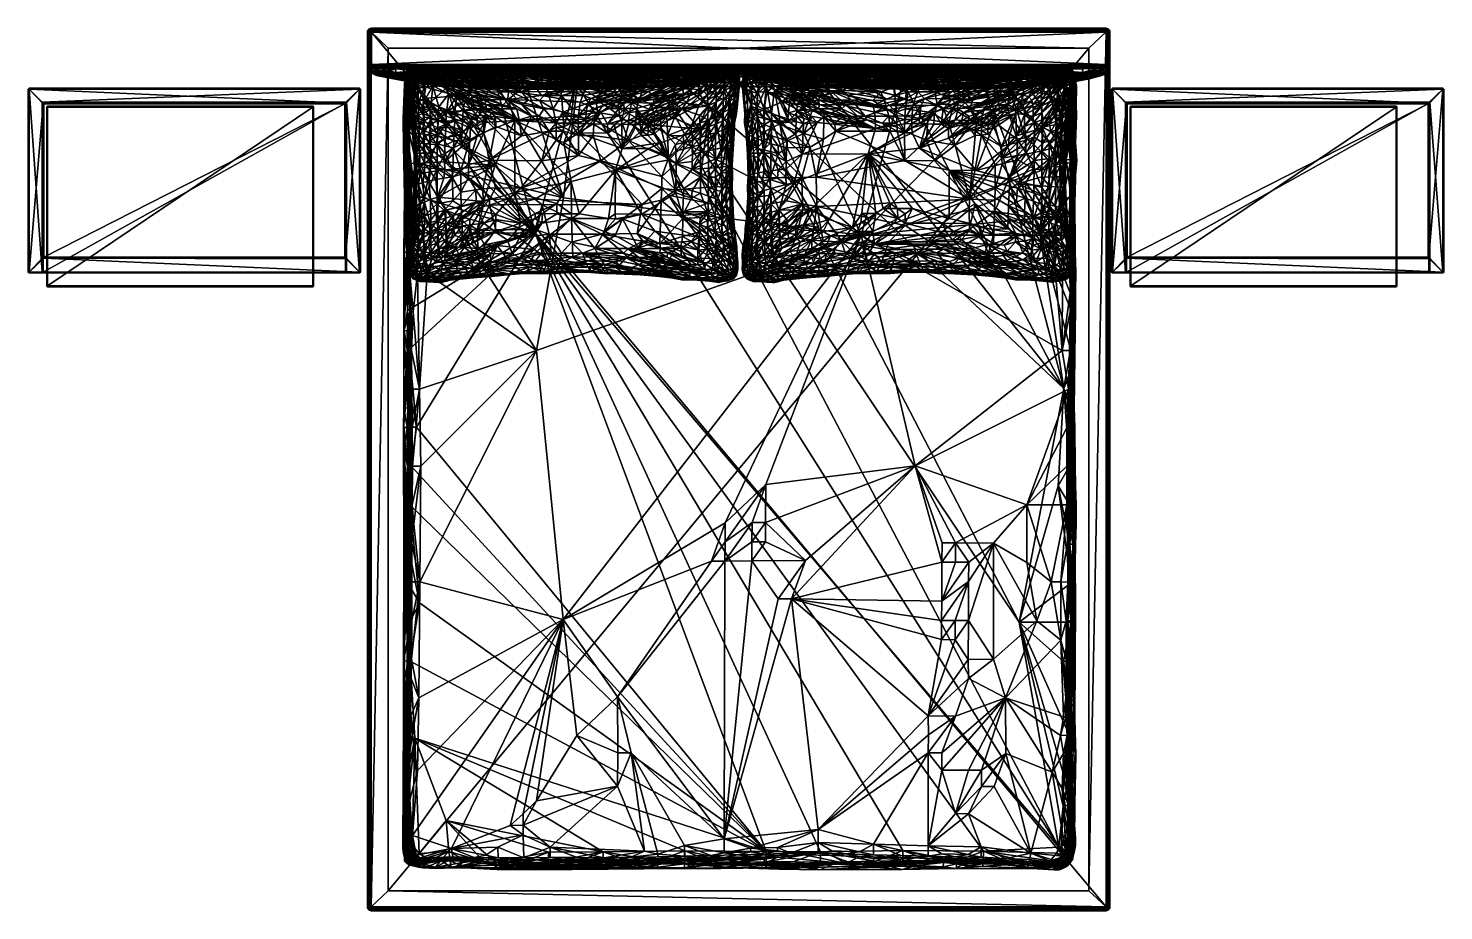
# Model space of a CAD drawing. Header units: centimetres. Extents: x 0.15 to 3.98, y 0.37 to 2.76.
import ezdxf

# ---------------------------------------------------------------- set-up
doc = ezdxf.new("R2010")
doc.units = ezdxf.units.CM
doc.layers.get('0').update_dxf_attribs({"true_color": 0x1c1cb1})

# ---------------------------------------------------------------- blocks, each defined once
blk = doc.blocks.new('cm3d06')
at = {"color": 28, "true_color": 0x43180a}
mesh = blk.add_polyface(dxfattribs=at)
corners = [(-101.31, 115.56, 27.38), (-101.29, 115.81, 27.35), (-101.49, 115.81, 27.2), (-101.52, 115.56, 27.22), (-101.65, 115.81, 27), (-101.68, 115.56, 27.01), (-101.74, 115.81, 26.76), (-101.78, 115.56, 26.77), (-101.78, 115.81, 26.51), (-101.81, 115.56, 26.51), (-101.78, 115.81, 7.37), (-101.81, 115.56, 7.37), (-101.74, 115.81, 7.12), (-101.78, 115.56, 7.12), (-101.65, 115.81, 6.89), (-101.68, 115.56, 6.87), (-101.49, 115.81, 6.69), (-101.52, 115.56, 6.67), (-101.29, 115.81, 6.54), (-101.31, 115.56, 6.51), (-101.06, 115.81, 6.44), (-101.42, 116.06, 27.13), (-101.56, 116.06, 26.95), (-101.65, 116.06, 26.74), (-101.68, 116.06, 26.51), (-101.68, 116.06, 7.37), (-101.65, 116.06, 7.15), (-101.56, 116.06, 6.94), (-101.42, 116.06, 6.76), (-101.42, 115.72, 87.24), (-101.22, 115.67, 87.39), (-101.17, 115.79, 87.39), (-101.35, 115.89, 87.24), (-101.57, 115.76, 87.03), (-101.49, 115.97, 87.03), (-101.6, 115.54, 87.03), (-101.67, 115.79, 86.79), (-101.7, 115.54, 86.79), (-101.7, 115.8, 86.53), (-101.57, 116.02, 86.79), (-101.74, 115.54, 86.53), (-101.7, 115.8, 28.53), (-101.6, 116.04, 86.53), (-101.74, 115.54, 28.53), (-101.67, 115.79, 28.27), (-101.6, 116.04, 28.53), (-101.7, 115.54, 28.27), (-101.57, 115.76, 28.03), (-101.57, 116.02, 28.27), (-101.6, 115.54, 28.03), (-101.42, 115.72, 27.82), (-101.49, 115.97, 28.03), (-101.35, 115.89, 27.82), (-101.45, 115.54, 27.82), (-101.22, 115.67, 27.66), (-101.17, 115.79, 27.66), (-101.24, 115.54, 27.66)]
mesh.append_faces([[corners[k] for k in face] for face in [(0, 1, 2), (3, 2, 4), (5, 4, 6), (7, 6, 8), (9, 8, 10), (11, 10, 12), (13, 12, 14), (15, 14, 16), (17, 16, 18), (19, 18, 20), (21, 2, 1), (22, 4, 2), (23, 6, 4), (24, 8, 6), (25, 10, 8), (26, 12, 10), (27, 14, 12), (28, 16, 14), (29, 30, 31), (31, 32, 29), (33, 29, 32), (32, 34, 33), (29, 33, 35), (36, 33, 34), (33, 36, 37), (38, 36, 39), (36, 38, 40), (41, 38, 42), (38, 41, 43), (44, 41, 45), (41, 44, 46), (47, 44, 48), (44, 47, 49), (50, 47, 51), (51, 52, 50), (47, 50, 53), (54, 50, 52), (52, 55, 54), (50, 54, 56)]], dxfattribs={"vtx2": -1, "color": 28})
mesh = blk.add_polyface(dxfattribs=at)
corners = [(-101.29, 115.81, 27.35), (-101.31, 115.56, 27.38), (-101.07, 115.56, 27.48), (-101.49, 115.81, 27.2), (-101.52, 115.56, 27.22), (-101.65, 115.81, 27), (-101.68, 115.56, 27.01), (-101.74, 115.81, 26.76), (-101.78, 115.56, 26.77), (-101.78, 115.81, 26.51), (-101.81, 115.56, 26.51), (-101.78, 115.81, 7.37), (-101.81, 115.56, 7.37), (-101.74, 115.81, 7.12), (-101.78, 115.56, 7.12), (-101.65, 115.81, 6.89), (-101.68, 115.56, 6.87), (-101.49, 115.81, 6.69), (-101.52, 115.56, 6.67), (-101.29, 115.81, 6.54), (-101.31, 115.56, 6.51), (-101.45, 115.54, 87.24), (-101.24, 115.54, 87.39), (-101.22, 115.67, 87.39), (-101.42, 115.72, 87.24), (-101.45, 106.79, 87.24), (-101.24, 106.79, 87.39), (-101.6, 115.54, 87.03), (-101.6, 106.79, 87.03), (-101.7, 115.54, 86.79), (-101.57, 115.76, 87.03), (-101.7, 106.79, 86.79), (-101.74, 115.54, 86.53), (-101.67, 115.79, 86.79), (-101.74, 106.79, 86.53), (-101.74, 115.54, 28.53), (-101.7, 115.8, 86.53), (-101.74, 106.79, 28.53), (-101.7, 115.54, 28.27), (-101.7, 115.8, 28.53), (-101.7, 106.79, 28.27), (-101.6, 115.54, 28.03), (-101.67, 115.79, 28.27), (-101.6, 106.79, 28.03), (-101.45, 115.54, 27.82), (-101.57, 115.76, 28.03), (-101.45, 106.79, 27.82), (-101.24, 115.54, 27.66), (-101.42, 115.72, 27.82), (-101.24, 106.79, 27.66), (-101.22, 106.66, 27.66)]
mesh.append_faces([[corners[k] for k in face] for face in [(0, 1, 2), (3, 4, 1), (5, 6, 4), (7, 8, 6), (9, 10, 8), (11, 12, 10), (13, 14, 12), (15, 16, 14), (17, 18, 16), (19, 20, 18), (21, 22, 23), (23, 24, 21), (25, 26, 22), (22, 21, 25), (27, 21, 24), (28, 25, 21), (21, 27, 28), (29, 27, 30), (31, 28, 27), (27, 29, 31), (32, 29, 33), (34, 31, 29), (29, 32, 34), (35, 32, 36), (37, 34, 32), (32, 35, 37), (38, 35, 39), (40, 37, 35), (35, 38, 40), (41, 38, 42), (43, 40, 38), (38, 41, 43), (44, 41, 45), (46, 43, 41), (41, 44, 46), (47, 44, 48), (49, 46, 44), (44, 47, 49), (46, 49, 50)]], dxfattribs={"vtx2": -1, "color": 28})
mesh = blk.add_polyface(dxfattribs=at)
corners = [(-100.81, -121.68, 27.48), (-100.81, -121.42, 27.51), (-101.07, -121.42, 27.48), (-101.06, -121.68, 27.45), (-101.31, -121.42, 27.38), (-101.29, -121.68, 27.35), (-101.52, -121.42, 27.22), (-101.49, -121.68, 27.2), (-101.68, -121.42, 27.01), (-101.78, -121.42, 26.77), (-101.74, -121.68, 26.76), (-101.65, -121.68, 27), (-101.81, -121.42, 26.51), (-101.78, -121.68, 26.51), (-101.81, -121.42, 7.37), (-101.78, -121.68, 7.37), (-101.78, -121.42, 7.12), (-101.74, -121.68, 7.12), (-101.68, -121.42, 6.87), (-101.65, -121.68, 6.89), (-101.52, -121.42, 6.67), (-101.49, -121.68, 6.69), (-101.31, -121.42, 6.51), (-101.29, -121.68, 6.54), (-101.07, -121.42, 6.41), (-101.06, -121.68, 6.44), (-100.81, -121.42, 6.37), (-100.81, -121.68, 6.41), (98.4, -121.42, 6.37), (98.4, -121.68, 27.48), (-101.07, 115.56, 27.48), (-101.31, 115.56, 27.38), (-101.52, 115.56, 27.22), (-101.68, 115.56, 27.01), (-101.78, 115.56, 26.77), (-101.81, 115.56, 26.51), (-101.81, 115.56, 7.37), (-101.78, 115.56, 7.12), (-101.68, 115.56, 6.87), (-101.52, 115.56, 6.67), (-101.31, 115.56, 6.51), (-101.07, 115.56, 6.41), (-100.81, 115.56, 6.37), (-100.81, 115.56, 27.51), (98.4, -121.42, 27.51), (-96.15, 111.16, 6.37), (-96.15, -117.02, 6.37), (93.74, -117.02, 6.37), (-96.15, -117.02, 0.1)]
mesh.append_faces([[corners[k] for k in face] for face in [(45, 46, 26)]], dxfattribs={"vtx1": -1, "vtx2": -1, "color": 28})
mesh.append_faces([[corners[k] for k in face] for face in [(0, 1, 2), (3, 2, 4), (5, 4, 6), (7, 6, 8), (9, 10, 11), (11, 8, 9), (12, 13, 10), (10, 9, 12), (14, 15, 13), (13, 12, 14), (16, 17, 15), (15, 14, 16), (18, 19, 17), (17, 16, 18), (20, 21, 19), (19, 18, 20), (22, 23, 21), (21, 20, 22), (24, 25, 23), (23, 22, 24), (26, 27, 25), (25, 24, 26), (27, 26, 28), (1, 0, 29), (30, 2, 1), (31, 4, 2), (32, 6, 4), (33, 8, 6), (34, 9, 8), (35, 12, 9), (36, 14, 12), (37, 16, 14), (38, 18, 16), (39, 20, 18), (40, 22, 20), (41, 24, 22), (42, 26, 24), (43, 1, 44), (47, 46, 48)]], dxfattribs={"vtx2": -1, "color": 28})
mesh = blk.add_polyface(dxfattribs=at)
corners = [(-100.81, -121.42, 27.51), (-100.81, 115.56, 27.51), (-101.07, 115.56, 27.48), (-101.07, -121.42, 27.48), (-101.31, 115.56, 27.38), (-101.31, -121.42, 27.38), (-101.52, 115.56, 27.22), (-101.52, -121.42, 27.22), (-101.68, 115.56, 27.01), (-101.68, -121.42, 27.01), (-101.78, 115.56, 26.77), (-101.78, -121.42, 26.77), (-101.81, 115.56, 26.51), (-101.81, -121.42, 26.51), (-101.81, 115.56, 7.37), (-101.81, -121.42, 7.37), (-101.78, 115.56, 7.12), (-101.78, -121.42, 7.12), (-101.68, 115.56, 6.87), (-101.68, -121.42, 6.87), (-101.52, 115.56, 6.67), (-101.52, -121.42, 6.67), (-101.31, 115.56, 6.51), (-101.31, -121.42, 6.51), (-101.07, 115.56, 6.41), (-101.07, -121.42, 6.41), (-100.81, 115.56, 6.37), (93.74, 111.16, 0.1), (93.74, -117.02, 0.1), (-96.15, -117.02, 0.1), (-96.15, 111.16, 0.1), (98.4, -121.42, 27.51), (98.4, 115.56, 27.51), (-100.81, -121.42, 6.37), (-96.15, 111.16, 6.37), (-96.15, -117.02, 6.37), (-100.74, 105.82, 86.79), (-100.74, 105.92, 87.03), (-100.96, 105.95, 87.03), (-100.99, 105.86, 86.79), (98.41, 105.82, 86.79), (-101, 105.82, 86.53), (-101.22, 105.95, 86.79), (-101.24, 105.92, 86.53), (-100.74, 105.79, 86.53), (98.41, 105.79, 86.53), (-101, 105.82, 28.53), (-101.24, 105.92, 28.53), (-100.74, 105.79, 28.53), (98.41, 105.79, 28.53), (-100.99, 105.86, 28.27), (-101.22, 105.95, 28.27), (-100.74, 105.82, 28.27), (98.41, 105.82, 28.27), (-100.74, 105.92, 28.03), (98.41, 105.92, 28.03)]
mesh.append_faces([[corners[k] for k in face] for face in [(33, 26, 34)]], dxfattribs={"vtx1": -1, "vtx2": -1, "color": 28})
mesh.append_faces([[corners[k] for k in face] for face in [(0, 1, 2), (3, 2, 4), (5, 4, 6), (7, 6, 8), (9, 8, 10), (11, 10, 12), (13, 12, 14), (15, 14, 16), (17, 16, 18), (19, 18, 20), (21, 20, 22), (23, 22, 24), (25, 24, 26), (27, 28, 29), (29, 30, 27), (31, 32, 1), (35, 34, 30), (30, 29, 35), (36, 37, 38), (38, 39, 36), (37, 36, 40), (41, 39, 42), (42, 43, 41), (44, 36, 39), (39, 41, 44), (36, 44, 45), (46, 41, 43), (43, 47, 46), (48, 44, 41), (41, 46, 48), (44, 48, 49), (50, 46, 47), (47, 51, 50), (52, 48, 46), (46, 50, 52), (48, 52, 53), (54, 52, 50), (52, 54, 55)]], dxfattribs={"vtx2": -1, "color": 28})
mesh = blk.add_polyface(dxfattribs=at)
corners = [(-101.29, 115.81, 27.35), (-101.24, 116.06, 27.26), (-101.42, 116.06, 27.13), (-101.49, 115.81, 27.2), (-101.56, 116.06, 26.95), (-101.65, 115.81, 27), (-101.65, 116.06, 26.74), (-101.74, 115.81, 26.76), (-101.68, 116.06, 26.51), (-101.78, 115.81, 26.51), (-101.68, 116.06, 7.37), (-101.78, 115.81, 7.37), (-101.65, 116.06, 7.15), (-101.74, 115.81, 7.12), (-101.56, 116.06, 6.94), (-101.65, 115.81, 6.89), (-101.42, 116.06, 6.76), (-101.24, 116.06, 6.62), (-101.29, 115.81, 6.54), (-101.49, 115.81, 6.69), (-101.31, 116.26, 27.01), (-101.42, 116.26, 26.87), (-101.49, 116.26, 26.7), (-101.52, 116.26, 26.51), (-101.52, 116.26, 7.37), (-101.49, 116.26, 7.19), (-101.42, 116.26, 7.02), (-101.31, 116.26, 6.87), (-101.16, 116.26, 6.76), (-101.09, 115.89, 87.39), (-101.24, 116.04, 87.24), (-101.35, 115.89, 87.24), (-101.35, 116.15, 87.03), (-101.09, 116.15, 87.24), (-101.49, 115.97, 87.03), (-101.57, 116.02, 86.79), (-101.42, 116.22, 86.79), (-101.67, 115.79, 86.79), (-101.6, 116.04, 86.53), (-101.7, 115.8, 86.53), (-101.6, 116.04, 28.53), (-101.45, 116.25, 86.53), (-101.7, 115.8, 28.53), (-101.57, 116.02, 28.27), (-101.45, 116.25, 28.53), (-101.67, 115.79, 28.27), (-101.49, 115.97, 28.03), (-101.42, 116.22, 28.27), (-101.35, 116.15, 28.03), (-101.57, 115.76, 28.03), (-101.24, 116.04, 27.82), (-101.17, 116.29, 28.03), (-101.35, 115.89, 27.82), (-101.17, 115.79, 27.66)]
mesh.append_faces([[corners[k] for k in face] for face in [(0, 1, 2), (3, 2, 4), (5, 4, 6), (7, 6, 8), (9, 8, 10), (11, 10, 12), (13, 12, 14), (15, 14, 16), (17, 18, 19), (19, 16, 17), (20, 2, 1), (21, 4, 2), (22, 6, 4), (23, 8, 6), (24, 10, 8), (25, 12, 10), (26, 14, 12), (27, 16, 14), (28, 17, 16), (29, 30, 31), (32, 30, 33), (34, 31, 30), (30, 32, 34), (35, 34, 32), (32, 36, 35), (34, 35, 37), (38, 35, 36), (35, 38, 39), (40, 38, 41), (38, 40, 42), (43, 40, 44), (40, 43, 45), (46, 43, 47), (47, 48, 46), (43, 46, 49), (50, 48, 51), (52, 46, 48), (48, 50, 52), (53, 52, 50)]], dxfattribs={"vtx2": -1, "color": 28})
mesh = blk.add_polyface(dxfattribs=at)
corners = [(-101.24, 116.06, 27.26), (-101.16, 116.26, 27.13), (-101.31, 116.26, 27.01), (-101.42, 116.06, 27.13), (-101.42, 116.26, 26.87), (-101.56, 116.06, 26.95), (-101.49, 116.26, 26.7), (-101.65, 116.06, 26.74), (-101.52, 116.26, 26.51), (-101.68, 116.06, 26.51), (-101.52, 116.26, 7.37), (-101.68, 116.06, 7.37), (-101.49, 116.26, 7.19), (-101.65, 116.06, 7.15), (-101.42, 116.26, 7.02), (-101.56, 116.06, 6.94), (-101.31, 116.26, 6.87), (-101.42, 116.06, 6.76), (-101.16, 116.26, 6.76), (-101.16, 116.42, 26.87), (-101.24, 116.42, 26.76), (-101.29, 116.42, 26.64), (-101.31, 116.42, 26.51), (-101.31, 116.42, 7.37), (-101.29, 116.42, 7.25), (-101.24, 116.42, 7.12), (-101.16, 116.42, 7.02), (-101.07, 116.52, 26.51), (-101.07, 116.52, 7.37), (-101.42, 116.22, 86.79), (-101.35, 116.15, 87.03), (-101.17, 116.29, 87.03), (-101.22, 116.38, 86.79), (-101.45, 116.25, 86.53), (-101.24, 116.41, 86.53), (-101.6, 116.04, 86.53), (-101.45, 116.25, 28.53), (-101.24, 116.41, 28.53), (-101.6, 116.04, 28.53), (-101.42, 116.22, 28.27), (-101.22, 116.38, 28.27), (-101.57, 116.02, 28.27), (-101.35, 116.15, 28.03), (-101.17, 116.29, 28.03)]
mesh.append_faces([[corners[k] for k in face] for face in [(27, 22, 21), (28, 23, 22)]], dxfattribs={"vtx0": -1, "vtx2": -1, "color": 28})
mesh.append_faces([[corners[k] for k in face] for face in [(0, 1, 2), (3, 2, 4), (5, 4, 6), (7, 6, 8), (9, 8, 10), (11, 10, 12), (13, 12, 14), (15, 14, 16), (17, 16, 18), (19, 2, 1), (20, 4, 2), (2, 19, 20), (21, 6, 4), (4, 20, 21), (22, 8, 6), (6, 21, 22), (23, 10, 8), (8, 22, 23), (24, 12, 10), (10, 23, 24), (25, 14, 12), (12, 24, 25), (26, 16, 14), (14, 25, 26), (28, 24, 23), (29, 30, 31), (31, 32, 29), (33, 29, 32), (32, 34, 33), (29, 33, 35), (36, 33, 34), (34, 37, 36), (33, 36, 38), (39, 36, 37), (37, 40, 39), (36, 39, 41), (42, 39, 40), (40, 43, 42)]], dxfattribs={"vtx2": -1, "color": 28})
mesh = blk.add_polyface(dxfattribs=at)
corners = [(-101.03, 116.06, 27.35), (-100.99, 116.26, 27.2), (-101.16, 116.26, 27.13), (-101.24, 116.06, 6.62), (-101.16, 116.26, 6.76), (-100.99, 116.26, 6.69), (-101.03, 116.06, 6.54), (-100.81, 116.26, 6.67), (-101.06, 116.42, 26.95), (-100.94, 116.42, 27), (-101.16, 116.42, 26.87), (-101.06, 116.42, 6.94), (-101.31, 116.26, 6.87), (-101.16, 116.42, 7.02), (-100.94, 116.42, 6.89), (-101.03, 116.52, 26.64), (-101.24, 116.42, 26.76), (-101.29, 116.42, 26.64), (-101.07, 116.52, 26.51), (-101.31, 116.42, 26.51), (-101.07, 116.52, 7.37), (-100.94, 116.52, 7.15), (-101.24, 116.42, 7.12), (-101.29, 116.42, 7.25), (-100.81, 116.56, 26.51), (-100.81, 116.56, 7.37), (-101.17, 116.29, 87.03), (-101.09, 116.15, 87.24), (-100.92, 116.22, 87.24), (-100.96, 116.38, 87.03), (-101.35, 116.15, 87.03), (-101.22, 116.38, 86.79), (-100.99, 116.47, 86.79), (-101.24, 116.41, 86.53), (-101, 116.51, 86.53), (-101.24, 116.41, 28.53), (-101, 116.51, 28.53), (-101.22, 116.38, 28.27), (-100.99, 116.47, 28.27), (-101.17, 116.29, 28.03), (-100.96, 116.38, 28.03), (-101.09, 116.15, 27.82), (-100.92, 116.22, 27.82)]
mesh.append_faces([[corners[k] for k in face] for face in [(20, 25, 21)]], dxfattribs={"color": 28})
mesh.append_faces([[corners[k] for k in face] for face in [(15, 17, 16), (17, 15, 18), (19, 18, 20), (21, 14, 11)]], dxfattribs={"vtx0": -1, "vtx2": -1, "color": 28})
mesh.append_faces([[corners[k] for k in face] for face in [(15, 24, 18)]], dxfattribs={"vtx1": -1, "color": 28})
mesh.append_faces([[corners[k] for k in face] for face in [(0, 1, 2), (3, 4, 5), (6, 5, 7), (8, 2, 1), (1, 9, 8), (2, 8, 10), (11, 4, 12), (12, 13, 11), (14, 5, 4), (4, 11, 14), (15, 8, 9), (15, 10, 8), (15, 16, 10), (21, 22, 23), (23, 20, 21), (21, 13, 22), (21, 11, 13), (25, 20, 18), (26, 27, 28), (28, 29, 26), (27, 26, 30), (31, 26, 29), (29, 32, 31), (33, 31, 32), (32, 34, 33), (35, 33, 34), (34, 36, 35), (37, 35, 36), (36, 38, 37), (39, 37, 38), (38, 40, 39), (41, 39, 40), (40, 42, 41)]], dxfattribs={"vtx2": -1, "color": 28})
mesh = blk.add_polyface(dxfattribs=at)
corners = [(-101.06, 115.81, 27.45), (-101.07, 115.56, 27.48), (-100.81, 115.56, 27.51), (-101.29, 115.81, 27.35), (-101.06, 115.81, 6.44), (-101.07, 115.56, 6.41), (-101.31, 115.56, 6.51), (-100.81, 115.81, 6.41), (-101.03, 116.06, 27.35), (-100.81, 115.81, 27.48), (-101.24, 116.06, 27.26), (-101.03, 116.06, 6.54), (-101.29, 115.81, 6.54), (-101.24, 116.06, 6.62), (-100.81, 116.06, 6.51), (-100.99, 116.26, 27.2), (-100.81, 116.06, 27.38), (-101.16, 116.26, 27.13), (-100.99, 116.26, 6.69), (-100.96, 115.67, 87.49), (-100.99, 115.97, 87.39), (-101.09, 115.89, 87.39), (-101.17, 115.79, 87.39), (-101.22, 115.67, 87.39), (-101.24, 115.54, 87.39), (-101, 115.54, 87.49), (-101.24, 106.79, 87.39), (-101, 106.79, 87.49), (-101.22, 106.66, 87.39), (-101.09, 116.15, 87.24), (-100.87, 116.02, 87.39), (-100.92, 116.22, 87.24), (-101.24, 116.04, 87.24), (-101.35, 115.89, 87.24), (-101.17, 116.29, 28.03), (-101.09, 116.15, 27.82), (-101.24, 116.04, 27.82), (-100.99, 115.97, 27.66), (-100.92, 116.22, 27.82), (-101.09, 115.89, 27.66), (-101.17, 115.79, 27.66), (-100.96, 115.67, 27.56), (-101.22, 115.67, 27.66), (-101, 115.54, 27.56), (-101.24, 115.54, 27.66), (-101, 106.79, 27.56), (-101.24, 106.79, 27.66), (-101.22, 106.66, 27.66)]
mesh.append_faces([[corners[k] for k in face] for face in [(19, 20, 21), (26, 27, 25), (27, 26, 28), (41, 42, 40), (43, 44, 42), (42, 41, 43), (45, 46, 44), (44, 43, 45)]], dxfattribs={"vtx0": -1, "vtx2": -1, "color": 28})
mesh.append_faces([[corners[k] for k in face] for face in [(0, 1, 2), (1, 0, 3), (4, 5, 6), (5, 4, 7), (8, 0, 9), (10, 3, 0), (0, 8, 10), (11, 4, 12), (12, 13, 11), (4, 11, 14), (15, 8, 16), (17, 10, 8), (18, 11, 13), (19, 21, 22), (19, 22, 23), (24, 25, 19), (19, 23, 24), (25, 24, 26), (29, 20, 30), (30, 31, 29), (32, 21, 20), (20, 29, 32), (33, 22, 21), (34, 35, 36), (37, 35, 38), (39, 36, 35), (35, 37, 39), (36, 39, 40), (41, 39, 37), (41, 40, 39), (45, 47, 46)]], dxfattribs={"vtx2": -1, "color": 28})
mesh = blk.add_polyface(dxfattribs=at)
corners = [(-100.81, 115.56, 27.51), (-100.81, 115.81, 27.48), (-101.06, 115.81, 27.45), (-100.81, 115.81, 6.41), (-100.81, 115.56, 6.37), (-101.07, 115.56, 6.41), (-100.81, 116.06, 27.38), (-101.03, 116.06, 27.35), (-100.81, 116.06, 6.51), (-101.06, 115.81, 6.44), (-100.81, 116.26, 27.22), (-100.99, 116.26, 27.2), (-100.81, 116.26, 6.67), (-101.03, 116.06, 6.54), (-100.94, 116.42, 27), (-100.81, 116.42, 27.01), (-100.81, 116.42, 6.87), (-100.99, 116.26, 6.69), (-100.94, 116.42, 6.89), (-100.81, 116.52, 26.77), (-101.03, 116.52, 26.64), (-100.81, 116.52, 7.12), (-100.94, 116.52, 7.15), (-100.81, 116.56, 26.51), (-101.07, 116.52, 26.51), (-100.81, 116.56, 7.37), (-100.74, 115.54, 87.53), (-100.96, 115.67, 87.49), (-101, 115.54, 87.49), (-101, 106.79, 87.49), (-100.74, 106.79, 87.53), (-100.99, 115.97, 87.39), (-100.74, 115.8, 87.49), (-100.87, 116.02, 87.39), (-100.92, 116.22, 87.24), (-100.74, 116.04, 87.39), (-100.96, 116.38, 87.03), (-100.74, 116.25, 87.24), (-100.99, 116.47, 86.79), (-100.74, 116.41, 87.03), (-101, 116.51, 86.53), (-100.74, 116.51, 86.79), (-100.74, 116.54, 86.53), (-101, 116.51, 28.53), (-100.74, 116.54, 28.53), (-100.99, 116.47, 28.27), (-100.96, 116.38, 28.03), (-100.74, 116.51, 28.27), (-100.92, 116.22, 27.82), (-100.74, 116.41, 28.03), (-100.87, 116.02, 27.66), (-100.74, 116.25, 27.82), (-100.99, 115.97, 27.66), (-100.96, 115.67, 27.56), (-100.74, 115.8, 27.56), (-100.74, 115.54, 27.53), (-101, 115.54, 27.56), (-100.74, 106.79, 27.53), (-101, 106.79, 27.56)]
mesh.append_faces([[corners[k] for k in face] for face in [(19, 23, 20)]], dxfattribs={"color": 28})
mesh.append_faces([[corners[k] for k in face] for face in [(21, 16, 18), (18, 22, 21), (24, 23, 25), (26, 28, 29), (31, 27, 32), (56, 55, 57)]], dxfattribs={"vtx0": -1, "vtx2": -1, "color": 28})
mesh.append_faces([[corners[k] for k in face] for face in [(22, 25, 21), (53, 55, 56)]], dxfattribs={"vtx1": -1, "color": 28})
mesh.append_faces([[corners[k] for k in face] for face in [(0, 1, 2), (3, 4, 5), (1, 6, 7), (8, 3, 9), (6, 10, 11), (12, 8, 13), (14, 11, 10), (10, 15, 14), (16, 12, 17), (17, 18, 16), (19, 14, 15), (14, 19, 20), (26, 27, 28), (29, 30, 26), (32, 33, 31), (34, 33, 35), (36, 34, 37), (38, 36, 39), (40, 38, 41), (41, 42, 40), (43, 40, 42), (42, 44, 43), (45, 43, 44), (46, 45, 47), (48, 46, 49), (50, 48, 51), (48, 50, 52), (53, 52, 50), (50, 54, 53), (57, 58, 56)]], dxfattribs={"vtx2": -1, "color": 28})
mesh = blk.add_polyface(dxfattribs=at)
corners = [(-100.81, 115.56, 6.37), (-100.81, 115.81, 6.41), (98.4, 115.81, 6.41), (-100.81, 115.81, 27.48), (-100.81, 115.56, 27.51), (98.4, 115.56, 27.51), (-100.81, 116.06, 6.51), (98.4, 116.06, 6.51), (-100.81, 116.06, 27.38), (98.4, 115.81, 27.48), (-100.81, 116.26, 6.67), (98.4, 116.26, 6.67), (-100.81, 116.26, 27.22), (98.4, 116.06, 27.38), (-100.81, 116.42, 6.87), (98.4, 116.42, 6.87), (-100.81, 116.42, 27.01), (98.4, 116.26, 27.22), (-100.81, 116.52, 7.12), (98.4, 116.52, 7.12), (-100.81, 116.52, 26.77), (98.4, 116.42, 27.01), (-100.81, 116.56, 7.37), (98.4, 116.56, 7.37), (-100.81, 116.56, 26.51), (98.4, 116.52, 26.77), (98.4, 116.56, 26.51), (93.74, 111.16, 6.37), (-96.15, 111.16, 6.37), (-100.74, 115.54, 87.53), (-100.74, 106.79, 87.53), (98.41, 106.79, 87.53), (-100.74, 115.8, 87.49), (-100.96, 115.67, 87.49), (98.41, 115.54, 87.53), (-100.74, 116.04, 87.39), (-100.87, 116.02, 87.39), (98.41, 115.8, 87.49), (-100.74, 116.25, 87.24), (-100.92, 116.22, 87.24), (98.41, 116.04, 87.39), (-100.74, 116.41, 87.03), (-100.96, 116.38, 87.03), (98.41, 116.25, 87.24), (-100.74, 116.51, 86.79), (-100.99, 116.47, 86.79), (98.41, 116.41, 87.03), (-100.74, 116.54, 86.53), (98.41, 116.51, 86.79), (-100.74, 116.54, 28.53), (98.41, 116.54, 86.53), (-100.74, 116.51, 28.27), (-100.99, 116.47, 28.27), (98.41, 116.54, 28.53), (-100.74, 116.41, 28.03), (-100.96, 116.38, 28.03), (98.41, 116.51, 28.27), (-100.74, 116.25, 27.82), (-100.92, 116.22, 27.82), (98.41, 116.41, 28.03), (-100.74, 116.04, 27.66), (-100.87, 116.02, 27.66), (98.41, 116.25, 27.82), (-100.74, 115.8, 27.56), (98.41, 116.04, 27.66), (-100.74, 115.54, 27.53), (-100.96, 115.67, 27.56), (98.41, 115.8, 27.56), (-100.74, 106.79, 27.53), (98.41, 115.54, 27.53)]
mesh.append_faces([[corners[k] for k in face] for face in [(29, 32, 33), (63, 65, 66)]], dxfattribs={"color": 28})
mesh.append_faces([[corners[k] for k in face] for face in [(14, 18, 19), (20, 16, 21), (18, 22, 23), (32, 35, 36), (35, 32, 37), (63, 60, 64)]], dxfattribs={"vtx0": -1, "vtx2": -1, "color": 28})
mesh.append_faces([[corners[k] for k in face] for face in [(27, 28, 0)]], dxfattribs={"vtx1": -1, "vtx2": -1, "color": 28})
mesh.append_faces([[corners[k] for k in face] for face in [(0, 1, 2), (3, 4, 5), (1, 6, 7), (8, 3, 9), (6, 10, 11), (12, 8, 13), (10, 14, 15), (16, 12, 17), (24, 20, 25), (22, 24, 26), (29, 30, 31), (32, 29, 34), (35, 38, 39), (38, 35, 40), (38, 41, 42), (41, 38, 43), (41, 44, 45), (44, 41, 46), (47, 44, 48), (49, 47, 50), (49, 51, 52), (51, 49, 53), (51, 54, 55), (54, 51, 56), (54, 57, 58), (57, 54, 59), (57, 60, 61), (60, 57, 62), (63, 61, 60), (65, 63, 67), (68, 65, 69)]], dxfattribs={"vtx2": -1, "color": 28})
mesh = blk.add_polyface(dxfattribs=at)
corners = [(98.4, 115.81, 6.41), (98.4, 115.56, 6.37), (-100.81, 115.56, 6.37), (98.4, 115.56, 27.51), (98.4, 115.81, 27.48), (-100.81, 115.81, 27.48), (98.4, 116.06, 6.51), (-100.81, 115.81, 6.41), (98.4, 116.06, 27.38), (-100.81, 116.06, 27.38), (98.4, 116.26, 6.67), (-100.81, 116.06, 6.51), (98.4, 116.26, 27.22), (-100.81, 116.26, 27.22), (98.4, 116.42, 6.87), (-100.81, 116.26, 6.67), (98.53, 116.42, 6.89), (98.4, 116.42, 27.01), (-100.81, 116.42, 27.01), (98.4, 116.52, 7.12), (-100.81, 116.42, 6.87), (98.4, 116.52, 26.77), (98.53, 116.42, 27), (-100.81, 116.52, 26.77), (98.4, 116.56, 7.37), (-100.81, 116.52, 7.12), (98.53, 116.52, 26.74), (98.4, 116.56, 26.51), (-100.81, 116.56, 26.51), (-100.81, 116.56, 7.37), (93.74, 111.16, 6.37), (-96.15, 111.16, 6.37), (93.74, 111.16, 0.1), (-96.15, 111.16, 0.1), (98.41, 106.79, 87.53), (98.41, 115.54, 87.53), (-100.74, 115.54, 87.53), (98.54, 115.76, 87.49), (98.41, 115.8, 87.49), (-100.74, 115.8, 87.49), (98.41, 116.04, 87.39), (-100.74, 116.04, 87.39), (98.41, 116.25, 87.24), (98.54, 116.02, 87.39), (-100.74, 116.25, 87.24), (98.41, 116.41, 87.03), (-100.74, 116.41, 87.03), (98.41, 116.51, 86.79), (-100.74, 116.51, 86.79), (98.41, 116.54, 86.53), (-100.74, 116.54, 86.53), (98.41, 116.54, 28.53), (-100.74, 116.54, 28.53), (98.41, 116.51, 28.27), (-100.74, 116.51, 28.27), (98.41, 116.41, 28.03), (-100.74, 116.41, 28.03), (98.41, 116.25, 27.82), (-100.74, 116.25, 27.82), (98.41, 116.04, 27.66), (-100.74, 116.04, 27.66), (98.41, 115.8, 27.56), (98.54, 116.02, 27.66), (-100.74, 115.8, 27.56), (98.41, 115.54, 27.53), (-100.74, 115.54, 27.53), (98.41, 106.79, 27.53), (-100.74, 106.79, 27.53)]
mesh.append_faces([[corners[k] for k in face] for face in [(19, 14, 20), (21, 17, 22), (17, 21, 23), (21, 27, 28), (35, 38, 39), (61, 59, 62), (59, 61, 63), (61, 64, 65)]], dxfattribs={"vtx0": -1, "vtx2": -1, "color": 28})
mesh.append_faces([[corners[k] for k in face] for face in [(26, 27, 21)]], dxfattribs={"vtx1": -1, "color": 28})
mesh.append_faces([[corners[k] for k in face] for face in [(2, 1, 30)]], dxfattribs={"vtx1": -1, "vtx2": -1, "color": 28})
mesh.append_faces([[corners[k] for k in face] for face in [(0, 1, 2), (3, 4, 5), (6, 0, 7), (4, 8, 9), (10, 6, 11), (8, 12, 13), (14, 10, 15), (10, 14, 16), (12, 17, 18), (19, 16, 14), (24, 19, 25), (27, 24, 29), (31, 30, 32), (32, 33, 31), (34, 35, 36), (35, 37, 38), (40, 38, 37), (38, 40, 41), (42, 40, 43), (40, 42, 44), (42, 45, 46), (45, 47, 48), (47, 49, 50), (49, 51, 52), (51, 53, 54), (53, 55, 56), (55, 57, 58), (57, 59, 60), (64, 66, 67)]], dxfattribs={"vtx2": -1, "color": 28})
mesh = blk.add_polyface(dxfattribs=at)
corners = [(98.4, -122.42, 7.37), (98.4, -122.42, 26.51), (-100.81, -122.42, 26.51), (98.4, -122.38, 7.12), (-100.81, -122.42, 7.37), (98.62, -122.38, 7.25), (98.66, -122.38, 26.51), (98.53, -122.38, 26.74), (98.4, -122.38, 26.77), (-100.81, -122.38, 26.77), (98.4, -122.28, 6.87), (-100.81, -122.38, 7.12), (98.53, -122.28, 6.89), (98.65, -122.28, 6.94), (98.4, -122.28, 27.01), (98.53, -122.28, 27), (-100.81, -122.28, 27.01), (98.4, -122.12, 6.67), (-100.81, -122.28, 6.87), (98.58, -122.12, 6.69), (98.4, -122.12, 27.22), (98.58, -122.12, 27.2), (-100.81, -122.12, 27.22), (98.4, -121.92, 6.51), (-100.81, -122.12, 6.67), (98.62, -121.92, 6.54), (98.4, -121.92, 27.38), (98.62, -121.92, 27.35), (-100.81, -121.92, 27.38), (98.4, -121.68, 6.41), (-100.81, -121.92, 6.51), (98.65, -121.68, 6.44), (98.4, -121.68, 27.48), (-100.81, -121.68, 27.48), (98.4, -121.42, 6.37), (-100.81, -121.68, 6.41), (98.66, -121.42, 6.41), (98.4, -121.42, 27.51), (98.65, -121.68, 27.45), (-100.81, -121.42, 27.51), (98.4, 115.56, 27.51), (98.66, -121.42, 27.48), (-100.81, -121.42, 6.37), (-96.15, -117.02, 6.37), (93.74, -117.02, 6.37), (-96.15, -117.02, 0.1), (93.74, -117.02, 0.1)]
mesh.append_faces([[corners[k] for k in face] for face in [(0, 3, 5), (1, 6, 7)]], dxfattribs={"color": 28})
mesh.append_faces([[corners[k] for k in face] for face in [(1, 8, 9), (10, 3, 11), (3, 10, 12), (13, 5, 3)]], dxfattribs={"vtx0": -1, "vtx2": -1, "color": 28})
mesh.append_faces([[corners[k] for k in face] for face in [(34, 42, 43), (43, 44, 34)]], dxfattribs={"vtx1": -1, "vtx2": -1, "color": 28})
mesh.append_faces([[corners[k] for k in face] for face in [(0, 1, 2), (3, 0, 4), (6, 1, 0), (1, 7, 8), (3, 12, 13), (14, 8, 7), (7, 15, 14), (8, 14, 16), (17, 10, 18), (19, 12, 10), (10, 17, 19), (20, 14, 15), (15, 21, 20), (14, 20, 22), (23, 17, 24), (25, 19, 17), (17, 23, 25), (26, 20, 21), (21, 27, 26), (20, 26, 28), (29, 23, 30), (31, 25, 23), (23, 29, 31), (32, 26, 27), (26, 32, 33), (34, 29, 35), (29, 34, 36), (37, 32, 38), (32, 37, 39), (40, 37, 41), (45, 46, 44)]], dxfattribs={"vtx2": -1, "color": 28})
mesh = blk.add_polyface(dxfattribs=at)
corners = [(98.4, -121.42, 6.37), (98.4, 115.56, 6.37), (98.66, 115.56, 6.41), (98.66, -121.42, 6.41), (98.9, 115.56, 6.51), (98.9, -121.42, 6.51), (99.11, 115.56, 6.67), (99.11, -121.42, 6.67), (99.26, 115.56, 6.87), (99.26, -121.42, 6.87), (99.36, 115.56, 7.12), (99.36, -121.42, 7.12), (99.4, 115.56, 7.37), (99.4, -121.42, 7.37), (99.4, 115.56, 26.51), (99.4, -121.42, 26.51), (99.36, 115.56, 26.77), (99.36, -121.42, 26.77), (99.26, 115.56, 27.01), (99.26, -121.42, 27.01), (99.11, 115.56, 27.22), (99.11, -121.42, 27.22), (98.9, 115.56, 27.38), (98.9, -121.42, 27.38), (98.66, 115.56, 27.48), (98.66, -121.42, 27.48), (98.4, 115.56, 27.51), (93.74, -117.02, 6.37), (93.74, 111.16, 6.37), (93.74, -117.02, 0.1), (93.74, 111.16, 0.1), (98.41, 105.82, 86.79), (98.41, 105.92, 87.03), (-100.74, 105.92, 87.03), (98.66, 105.86, 86.79), (98.63, 105.95, 87.03), (98.89, 105.95, 86.79), (98.41, 105.79, 86.53), (-100.74, 105.82, 86.79), (98.67, 105.82, 86.53), (98.91, 105.92, 86.53), (98.41, 105.79, 28.53), (-100.74, 105.79, 86.53), (98.67, 105.82, 28.53), (98.91, 105.92, 28.53), (98.41, 105.82, 28.27), (-100.74, 105.79, 28.53), (98.66, 105.86, 28.27), (98.89, 105.95, 28.27), (98.41, 105.92, 28.03), (-100.74, 105.82, 28.27), (98.63, 105.95, 28.03)]
mesh.append_faces([[corners[k] for k in face] for face in [(1, 0, 27), (27, 28, 1)]], dxfattribs={"vtx1": -1, "vtx2": -1, "color": 28})
mesh.append_faces([[corners[k] for k in face] for face in [(0, 1, 2), (3, 2, 4), (5, 4, 6), (7, 6, 8), (9, 8, 10), (11, 10, 12), (13, 12, 14), (15, 14, 16), (17, 16, 18), (19, 18, 20), (21, 20, 22), (23, 22, 24), (25, 24, 26), (28, 27, 29), (29, 30, 28), (31, 32, 33), (34, 35, 32), (32, 31, 34), (35, 34, 36), (37, 31, 38), (39, 34, 31), (31, 37, 39), (40, 36, 34), (34, 39, 40), (41, 37, 42), (43, 39, 37), (37, 41, 43), (44, 40, 39), (39, 43, 44), (45, 41, 46), (47, 43, 41), (41, 45, 47), (48, 44, 43), (43, 47, 48), (49, 45, 50), (51, 47, 45), (45, 49, 51)]], dxfattribs={"vtx2": -1, "color": 28})
mesh = blk.add_polyface(dxfattribs=at)
corners = [(98.4, 115.56, 6.37), (98.4, 115.81, 6.41), (98.65, 115.81, 6.44), (98.4, 115.81, 27.48), (98.4, 115.56, 27.51), (98.66, 115.56, 27.48), (98.62, 116.06, 6.54), (98.4, 116.06, 6.51), (98.4, 116.06, 27.38), (98.65, 115.81, 27.45), (98.62, 116.06, 27.35), (98.58, 116.26, 6.69), (98.4, 116.26, 6.67), (98.4, 116.26, 27.22), (98.58, 116.26, 27.2), (98.53, 116.42, 6.89), (98.4, 116.42, 27.01), (98.53, 116.42, 27), (98.4, 116.52, 7.12), (98.62, 116.52, 7.25), (98.53, 116.52, 26.74), (98.4, 116.52, 26.77), (98.4, 116.56, 7.37), (98.66, 116.52, 7.37), (98.4, 116.56, 26.51), (98.66, 116.52, 26.51), (98.67, 115.54, 87.49), (98.41, 115.54, 87.53), (98.41, 106.79, 87.53), (98.54, 115.76, 87.49), (98.54, 116.02, 87.39), (98.41, 116.04, 87.39), (98.59, 116.22, 87.24), (98.41, 116.25, 87.24), (98.41, 116.41, 87.03), (98.63, 116.38, 87.03), (98.41, 116.51, 86.79), (98.66, 116.47, 86.79), (98.41, 116.54, 86.53), (98.41, 116.54, 28.53), (98.67, 116.51, 86.53), (98.41, 116.51, 28.27), (98.67, 116.51, 28.53), (98.41, 116.41, 28.03), (98.66, 116.47, 28.27), (98.41, 116.25, 27.82), (98.63, 116.38, 28.03), (98.59, 116.22, 27.82), (98.41, 116.04, 27.66), (98.54, 116.02, 27.66), (98.54, 115.76, 27.56), (98.41, 115.8, 27.56), (98.67, 106.79, 27.56), (98.41, 106.79, 27.53), (98.41, 115.54, 27.53), (98.67, 115.54, 27.56)]
mesh.append_faces([[corners[k] for k in face] for face in [(18, 22, 19), (25, 24, 20), (27, 26, 29), (55, 54, 50)]], dxfattribs={"color": 28})
mesh.append_faces([[corners[k] for k in face] for face in [(17, 20, 21), (23, 22, 24), (49, 50, 51), (52, 53, 54)]], dxfattribs={"vtx0": -1, "vtx2": -1, "color": 28})
mesh.append_faces([[corners[k] for k in face] for face in [(19, 22, 23), (50, 54, 51)]], dxfattribs={"vtx1": -1, "color": 28})
mesh.append_faces([[corners[k] for k in face] for face in [(0, 1, 2), (3, 4, 5), (6, 2, 1), (1, 7, 6), (8, 3, 9), (9, 10, 8), (11, 6, 7), (7, 12, 11), (13, 8, 10), (10, 14, 13), (15, 11, 12), (16, 13, 14), (14, 17, 16), (15, 18, 19), (26, 27, 28), (29, 30, 31), (30, 32, 33), (34, 33, 32), (32, 35, 34), (36, 34, 35), (35, 37, 36), (38, 36, 37), (39, 38, 40), (41, 39, 42), (43, 41, 44), (45, 43, 46), (46, 47, 45), (48, 45, 47), (47, 49, 48)]], dxfattribs={"vtx2": -1, "color": 28})
mesh = blk.add_polyface(dxfattribs=at)
corners = [(98.65, 116.42, 6.94), (98.75, 116.26, 6.76), (98.58, 116.26, 6.69), (98.53, 116.42, 6.89), (98.75, 116.42, 7.02), (98.9, 116.26, 6.87), (98.65, 116.42, 26.95), (98.75, 116.26, 27.13), (98.9, 116.26, 27.01), (98.75, 116.42, 26.87), (98.53, 116.42, 27), (98.58, 116.26, 27.2), (98.62, 116.52, 7.25), (98.83, 116.42, 7.12), (98.88, 116.42, 7.25), (98.66, 116.52, 7.37), (98.9, 116.42, 7.37), (98.66, 116.52, 26.51), (98.9, 116.42, 26.51), (98.88, 116.42, 26.64), (98.53, 116.52, 26.74), (98.83, 116.42, 26.76), (98.4, 116.56, 26.51), (98.63, 116.38, 87.03), (98.59, 116.22, 87.24), (98.76, 116.15, 87.24), (98.84, 116.29, 87.03), (98.66, 116.47, 86.79), (98.89, 116.38, 86.79), (98.67, 116.51, 86.53), (98.91, 116.41, 86.53), (98.41, 116.54, 86.53), (98.67, 116.51, 28.53), (98.41, 116.54, 28.53), (98.66, 116.47, 28.27), (98.91, 116.41, 28.53), (98.89, 116.38, 28.27), (98.41, 116.51, 28.27), (98.63, 116.38, 28.03), (98.84, 116.29, 28.03), (98.41, 116.41, 28.03), (98.59, 116.22, 27.82), (98.76, 116.15, 27.82)]
mesh.append_faces([[corners[k] for k in face] for face in [(12, 14, 13), (15, 16, 14), (14, 12, 15), (17, 18, 16), (16, 15, 17), (20, 10, 6)]], dxfattribs={"vtx0": -1, "vtx2": -1, "color": 28})
mesh.append_faces([[corners[k] for k in face] for face in [(0, 1, 2), (2, 3, 0), (4, 5, 1), (1, 0, 4), (6, 7, 8), (8, 9, 6), (10, 11, 7), (7, 6, 10), (12, 0, 3), (12, 4, 0), (12, 13, 4), (17, 19, 18), (20, 21, 19), (19, 17, 20), (20, 9, 21), (20, 6, 9), (22, 17, 15), (23, 24, 25), (25, 26, 23), (27, 23, 26), (26, 28, 27), (29, 27, 28), (28, 30, 29), (27, 29, 31), (32, 29, 30), (29, 32, 33), (34, 32, 35), (35, 36, 34), (32, 34, 37), (38, 34, 36), (36, 39, 38), (34, 38, 40), (41, 38, 39), (39, 42, 41)]], dxfattribs={"vtx2": -1, "color": 28})
mesh = blk.add_polyface(dxfattribs=at)
corners = [(98.65, 115.81, 6.44), (98.66, 115.56, 6.41), (98.4, 115.56, 6.37), (98.88, 115.81, 6.54), (98.9, 115.56, 6.51), (98.65, 115.81, 27.45), (98.66, 115.56, 27.48), (98.9, 115.56, 27.38), (98.88, 115.81, 27.35), (98.4, 115.81, 27.48), (98.83, 116.06, 6.62), (98.62, 116.06, 6.54), (98.62, 116.06, 27.35), (98.83, 116.06, 27.26), (98.75, 116.26, 6.76), (98.58, 116.26, 6.69), (98.58, 116.26, 27.2), (98.75, 116.26, 27.13), (98.41, 106.79, 87.53), (98.67, 106.79, 87.49), (98.67, 115.54, 87.49), (98.91, 115.54, 87.39), (98.89, 115.67, 87.39), (98.84, 115.79, 87.39), (98.54, 115.76, 87.49), (98.76, 115.89, 87.39), (98.66, 115.97, 87.39), (98.54, 116.02, 87.39), (98.76, 116.15, 87.24), (98.91, 116.04, 87.24), (98.59, 116.22, 87.24), (98.66, 115.97, 27.66), (98.76, 116.15, 27.82), (98.91, 116.04, 27.82), (98.76, 115.89, 27.66), (98.54, 116.02, 27.66), (98.59, 116.22, 27.82), (98.91, 106.79, 27.66), (98.67, 106.79, 27.56), (98.67, 115.54, 27.56), (98.89, 115.67, 27.66), (98.91, 115.54, 27.66), (98.54, 115.76, 27.56), (98.84, 115.79, 27.66), (98.63, 106.66, 27.56), (98.41, 106.79, 27.53), (98.41, 115.54, 27.53)]
mesh.append_faces([[corners[k] for k in face] for face in [(18, 19, 20), (21, 20, 19), (20, 21, 22), (23, 24, 20), (24, 23, 25), (37, 38, 39), (42, 35, 31)]], dxfattribs={"vtx0": -1, "vtx2": -1, "color": 28})
mesh.append_faces([[corners[k] for k in face] for face in [(44, 45, 38)]], dxfattribs={"vtx1": -1, "color": 28})
mesh.append_faces([[corners[k] for k in face] for face in [(0, 1, 2), (3, 4, 1), (1, 0, 3), (5, 6, 7), (7, 8, 5), (6, 5, 9), (10, 3, 0), (0, 11, 10), (12, 5, 8), (8, 13, 12), (14, 10, 11), (11, 15, 14), (16, 12, 13), (13, 17, 16), (20, 22, 23), (24, 25, 26), (24, 26, 27), (28, 26, 25), (25, 29, 28), (30, 27, 26), (26, 28, 30), (31, 32, 33), (33, 34, 31), (35, 36, 32), (32, 31, 35), (39, 40, 41), (42, 43, 40), (40, 39, 42), (42, 34, 43), (42, 31, 34), (46, 39, 38)]], dxfattribs={"vtx2": -1, "color": 28})
mesh = blk.add_polyface(dxfattribs=at)
corners = [(98.4, -122.42, 7.37), (98.62, -122.38, 7.25), (98.66, -122.38, 7.37), (98.66, -122.38, 26.51), (98.65, -122.28, 6.94), (98.75, -122.28, 7.02), (98.83, -122.28, 7.12), (98.88, -122.28, 7.25), (98.9, -122.28, 7.37), (98.9, -122.28, 26.51), (98.88, -122.28, 26.64), (98.83, -122.28, 26.76), (98.53, -122.38, 26.74), (98.75, -122.28, 26.87), (98.65, -122.28, 26.95), (98.53, -122.28, 27), (98.75, -122.12, 6.76), (98.53, -122.28, 6.89), (98.58, -122.12, 6.69), (98.9, -122.12, 6.87), (98.75, -122.12, 27.13), (98.9, -122.12, 27.01), (98.58, -122.12, 27.2), (98.83, -121.92, 6.62), (98.62, -121.92, 6.54), (98.62, -121.92, 27.35), (98.83, -121.92, 27.26), (98.88, -121.68, 6.54), (98.65, -121.68, 6.44), (98.65, -121.68, 27.45), (98.88, -121.68, 27.35), (98.4, -121.68, 27.48), (98.66, -121.42, 6.41), (98.4, -121.68, 6.41), (98.9, -121.42, 6.51), (98.66, -121.42, 27.48), (98.9, -121.42, 27.38), (98.4, -121.42, 27.51), (98.66, 115.56, 6.41), (98.4, -121.42, 6.37), (98.66, 115.56, 27.48)]
mesh.append_faces([[corners[k] for k in face] for face in [(0, 2, 3), (1, 4, 5), (9, 3, 2), (3, 9, 10), (11, 12, 3), (12, 11, 13)]], dxfattribs={"vtx0": -1, "vtx2": -1, "color": 28})
mesh.append_faces([[corners[k] for k in face] for face in [(0, 1, 2), (1, 5, 6), (1, 6, 7), (8, 2, 1), (1, 7, 8), (3, 10, 11), (12, 13, 14), (12, 14, 15), (16, 4, 17), (17, 18, 16), (19, 5, 4), (4, 16, 19), (20, 14, 13), (13, 21, 20), (22, 15, 14), (14, 20, 22), (23, 16, 18), (18, 24, 23), (25, 22, 20), (20, 26, 25), (27, 23, 24), (24, 28, 27), (29, 25, 26), (26, 30, 29), (25, 29, 31), (32, 28, 33), (34, 27, 28), (28, 32, 34), (35, 29, 30), (30, 36, 35), (29, 35, 37), (38, 32, 39), (40, 35, 36)]], dxfattribs={"vtx2": -1, "color": 28})
mesh = blk.add_polyface(dxfattribs=at)
corners = [(98.83, -121.92, 6.62), (98.88, -121.68, 6.54), (99.08, -121.68, 6.69), (99.01, -121.92, 6.76), (99.23, -121.68, 6.89), (99.15, -121.92, 6.94), (99.33, -121.68, 7.12), (99.23, -121.92, 7.15), (99.36, -121.68, 7.37), (99.26, -121.92, 7.37), (99.36, -121.68, 26.51), (99.26, -121.92, 26.51), (99.33, -121.68, 26.76), (99.23, -121.68, 27), (99.15, -121.92, 26.95), (99.23, -121.92, 26.74), (99.08, -121.68, 27.2), (99.01, -121.92, 27.13), (98.88, -121.68, 27.35), (98.83, -121.92, 27.26), (99.11, -121.42, 6.67), (98.9, -121.42, 6.51), (99.26, -121.42, 6.87), (99.36, -121.42, 7.12), (99.4, -121.42, 7.37), (99.4, -121.42, 26.51), (99.36, -121.42, 26.77), (99.26, -121.42, 27.01), (99.11, -121.42, 27.22), (98.9, -121.42, 27.38), (98.9, 115.56, 6.51), (98.66, -121.42, 6.41), (99.11, 115.56, 6.67), (99.26, 115.56, 6.87), (99.36, 115.56, 7.12), (99.4, 115.56, 7.37), (99.4, 115.56, 26.51), (99.36, 115.56, 26.77), (99.26, 115.56, 27.01), (99.11, 115.56, 27.22), (98.9, 115.56, 27.38)]
mesh.append_faces([[corners[k] for k in face] for face in [(0, 1, 2), (3, 2, 4), (5, 4, 6), (7, 6, 8), (9, 8, 10), (11, 10, 12), (13, 14, 15), (15, 12, 13), (16, 17, 14), (14, 13, 16), (18, 19, 17), (17, 16, 18), (20, 2, 1), (1, 21, 20), (22, 4, 2), (2, 20, 22), (23, 6, 4), (4, 22, 23), (24, 8, 6), (6, 23, 24), (25, 10, 8), (8, 24, 25), (26, 12, 10), (10, 25, 26), (27, 13, 12), (12, 26, 27), (28, 16, 13), (13, 27, 28), (29, 18, 16), (16, 28, 29), (30, 21, 31), (32, 20, 21), (33, 22, 20), (34, 23, 22), (35, 24, 23), (36, 25, 24), (37, 26, 25), (38, 27, 26), (39, 28, 27), (40, 29, 28)]], dxfattribs={"vtx2": -1, "color": 28})
mesh = blk.add_polyface(dxfattribs=at)
corners = [(98.83, 116.06, 6.62), (98.75, 116.26, 6.76), (98.9, 116.26, 6.87), (99.01, 116.06, 6.76), (99.01, 116.26, 7.02), (99.15, 116.06, 6.94), (99.08, 116.26, 7.19), (99.23, 116.06, 7.15), (99.11, 116.26, 7.37), (99.26, 116.06, 7.37), (99.11, 116.26, 26.51), (99.26, 116.06, 26.51), (99.08, 116.26, 26.7), (99.23, 116.06, 26.74), (99.01, 116.26, 26.87), (99.15, 116.06, 26.95), (98.9, 116.26, 27.01), (99.01, 116.06, 27.13), (98.75, 116.26, 27.13), (98.83, 116.42, 7.12), (98.75, 116.42, 7.02), (98.88, 116.42, 7.25), (98.9, 116.42, 7.37), (98.9, 116.42, 26.51), (98.88, 116.42, 26.64), (98.83, 116.42, 26.76), (98.75, 116.42, 26.87), (98.84, 116.29, 87.03), (98.76, 116.15, 87.24), (98.91, 116.04, 87.24), (99.02, 116.15, 87.03), (98.89, 116.38, 86.79), (99.09, 116.22, 86.79), (99.11, 116.25, 86.53), (99.24, 116.02, 86.79), (98.91, 116.41, 86.53), (99.11, 116.25, 28.53), (99.27, 116.04, 86.53), (98.91, 116.41, 28.53), (98.67, 116.51, 28.53), (99.09, 116.22, 28.27), (99.27, 116.04, 28.53), (98.89, 116.38, 28.27), (98.84, 116.29, 28.03), (99.02, 116.15, 28.03), (98.76, 116.15, 27.82)]
mesh.append_faces([[corners[k] for k in face] for face in [(0, 1, 2), (3, 2, 4), (5, 4, 6), (7, 6, 8), (9, 8, 10), (11, 10, 12), (13, 12, 14), (15, 14, 16), (17, 16, 18), (19, 4, 2), (2, 20, 19), (21, 6, 4), (4, 19, 21), (22, 8, 6), (6, 21, 22), (23, 10, 8), (8, 22, 23), (24, 12, 10), (10, 23, 24), (25, 14, 12), (12, 24, 25), (26, 16, 14), (14, 25, 26), (27, 28, 29), (29, 30, 27), (31, 27, 30), (30, 32, 31), (33, 32, 34), (35, 31, 32), (32, 33, 35), (36, 33, 37), (38, 35, 33), (33, 36, 38), (35, 38, 39), (40, 36, 41), (42, 38, 36), (36, 40, 42), (43, 42, 40), (40, 44, 43), (45, 43, 44)]], dxfattribs={"vtx2": -1, "color": 28})
mesh = blk.add_polyface(dxfattribs=at)
corners = [(99.08, 115.81, 6.69), (99.11, 115.56, 6.67), (98.9, 115.56, 6.51), (99.23, 115.81, 6.89), (99.26, 115.56, 6.87), (99.33, 115.81, 7.12), (99.36, 115.56, 7.12), (99.36, 115.81, 7.37), (99.4, 115.56, 7.37), (99.36, 115.81, 26.51), (99.4, 115.56, 26.51), (99.33, 115.81, 26.76), (99.36, 115.56, 26.77), (99.23, 115.81, 27), (99.26, 115.56, 27.01), (99.08, 115.81, 27.2), (99.11, 115.56, 27.22), (98.88, 115.81, 27.35), (98.9, 115.56, 27.38), (98.67, 106.79, 87.49), (98.91, 106.79, 87.39), (98.91, 115.54, 87.39), (99.11, 115.54, 87.24), (99.11, 106.79, 87.24), (99.09, 115.72, 87.24), (98.89, 115.67, 87.39), (99.27, 115.54, 87.03), (99.27, 106.79, 87.03), (99.24, 115.76, 87.03), (99.37, 115.54, 86.79), (99.37, 106.79, 86.79), (99.34, 115.79, 86.79), (99.41, 115.54, 86.53), (99.41, 106.79, 86.53), (99.37, 115.8, 86.53), (99.41, 115.54, 28.53), (99.41, 106.79, 28.53), (99.37, 115.8, 28.53), (99.37, 115.54, 28.27), (99.37, 106.79, 28.27), (99.34, 115.79, 28.27), (99.27, 115.54, 28.03), (99.27, 106.79, 28.03), (99.24, 115.76, 28.03), (99.11, 115.54, 27.82), (99.11, 106.79, 27.82), (99.09, 115.72, 27.82), (98.91, 115.54, 27.66), (98.91, 106.79, 27.66), (98.89, 115.67, 27.66), (98.67, 115.54, 27.56)]
mesh.append_faces([[corners[k] for k in face] for face in [(50, 47, 48)]], dxfattribs={"vtx0": -1, "vtx2": -1, "color": 28})
mesh.append_faces([[corners[k] for k in face] for face in [(0, 1, 2), (3, 4, 1), (5, 6, 4), (7, 8, 6), (9, 10, 8), (11, 12, 10), (13, 14, 12), (15, 16, 14), (17, 18, 16), (19, 20, 21), (22, 21, 20), (20, 23, 22), (24, 25, 21), (21, 22, 24), (26, 22, 23), (23, 27, 26), (22, 26, 28), (29, 26, 27), (27, 30, 29), (26, 29, 31), (32, 29, 30), (30, 33, 32), (29, 32, 34), (35, 32, 33), (33, 36, 35), (32, 35, 37), (38, 35, 36), (36, 39, 38), (35, 38, 40), (41, 38, 39), (39, 42, 41), (38, 41, 43), (44, 41, 42), (42, 45, 44), (41, 44, 46), (47, 44, 45), (45, 48, 47), (44, 47, 49)]], dxfattribs={"vtx2": -1, "color": 28})
mesh = blk.add_polyface(dxfattribs=at)
corners = [(98.88, 115.81, 6.54), (98.83, 116.06, 6.62), (99.01, 116.06, 6.76), (99.08, 115.81, 6.69), (99.15, 116.06, 6.94), (99.23, 115.81, 6.89), (99.23, 116.06, 7.15), (99.33, 115.81, 7.12), (99.26, 116.06, 7.37), (99.36, 115.81, 7.37), (99.26, 116.06, 26.51), (99.36, 115.81, 26.51), (99.23, 116.06, 26.74), (99.33, 115.81, 26.76), (99.15, 116.06, 26.95), (99.23, 115.81, 27), (99.01, 116.06, 27.13), (98.83, 116.06, 27.26), (98.88, 115.81, 27.35), (99.08, 115.81, 27.2), (98.9, 116.26, 6.87), (99.01, 116.26, 7.02), (99.08, 116.26, 7.19), (99.11, 116.26, 7.37), (99.11, 116.26, 26.51), (99.08, 116.26, 26.7), (99.01, 116.26, 26.87), (98.9, 116.26, 27.01), (98.75, 116.26, 27.13), (98.91, 116.04, 87.24), (98.76, 115.89, 87.39), (98.84, 115.79, 87.39), (99.02, 115.89, 87.24), (99.02, 116.15, 87.03), (99.16, 115.97, 87.03), (99.24, 116.02, 86.79), (99.24, 115.76, 87.03), (99.09, 116.22, 86.79), (99.27, 116.04, 86.53), (99.34, 115.79, 86.79), (99.11, 116.25, 86.53), (99.27, 116.04, 28.53), (99.37, 115.8, 86.53), (99.11, 116.25, 28.53), (99.24, 116.02, 28.27), (99.37, 115.8, 28.53), (99.09, 116.22, 28.27), (99.16, 115.97, 28.03), (99.34, 115.79, 28.27), (99.02, 116.15, 28.03), (98.91, 116.04, 27.82), (99.02, 115.89, 27.82), (98.76, 116.15, 27.82), (98.76, 115.89, 27.66)]
mesh.append_faces([[corners[k] for k in face] for face in [(0, 1, 2), (3, 2, 4), (5, 4, 6), (7, 6, 8), (9, 8, 10), (11, 10, 12), (13, 12, 14), (15, 14, 16), (17, 18, 19), (19, 16, 17), (20, 2, 1), (21, 4, 2), (22, 6, 4), (23, 8, 6), (24, 10, 8), (25, 12, 10), (26, 14, 12), (27, 16, 14), (28, 17, 16), (29, 30, 31), (31, 32, 29), (33, 29, 32), (32, 34, 33), (35, 34, 36), (37, 33, 34), (34, 35, 37), (38, 35, 39), (35, 38, 40), (41, 38, 42), (38, 41, 43), (44, 41, 45), (41, 44, 46), (47, 44, 48), (49, 46, 44), (44, 47, 49), (50, 49, 47), (47, 51, 50), (49, 50, 52), (53, 50, 51)]], dxfattribs={"vtx2": -1, "color": 28})
mesh = blk.add_polyface(dxfattribs=at)
corners = [(98.9, 115.56, 6.51), (98.88, 115.81, 6.54), (99.08, 115.81, 6.69), (99.11, 115.56, 6.67), (99.23, 115.81, 6.89), (99.26, 115.56, 6.87), (99.33, 115.81, 7.12), (99.36, 115.56, 7.12), (99.36, 115.81, 7.37), (99.4, 115.56, 7.37), (99.36, 115.81, 26.51), (99.4, 115.56, 26.51), (99.33, 115.81, 26.76), (99.36, 115.56, 26.77), (99.23, 115.81, 27), (99.26, 115.56, 27.01), (99.08, 115.81, 27.2), (99.11, 115.56, 27.22), (98.88, 115.81, 27.35), (99.01, 116.06, 6.76), (99.15, 116.06, 6.94), (99.23, 116.06, 7.15), (99.26, 116.06, 7.37), (99.26, 116.06, 26.51), (99.23, 116.06, 26.74), (99.15, 116.06, 26.95), (99.01, 116.06, 27.13), (99.02, 115.89, 87.24), (98.84, 115.79, 87.39), (98.89, 115.67, 87.39), (99.09, 115.72, 87.24), (99.24, 115.76, 87.03), (99.11, 115.54, 87.24), (99.16, 115.97, 87.03), (99.34, 115.79, 86.79), (99.27, 115.54, 87.03), (99.24, 116.02, 86.79), (99.37, 115.8, 86.53), (99.37, 115.54, 86.79), (99.27, 116.04, 86.53), (99.37, 115.8, 28.53), (99.41, 115.54, 86.53), (99.27, 116.04, 28.53), (99.34, 115.79, 28.27), (99.41, 115.54, 28.53), (99.24, 116.02, 28.27), (99.24, 115.76, 28.03), (99.37, 115.54, 28.27), (99.16, 115.97, 28.03), (99.09, 115.72, 27.82), (99.27, 115.54, 28.03), (99.02, 115.89, 27.82), (98.89, 115.67, 27.66), (99.11, 115.54, 27.82), (98.84, 115.79, 27.66), (98.76, 115.89, 27.66)]
mesh.append_faces([[corners[k] for k in face] for face in [(0, 1, 2), (3, 2, 4), (5, 4, 6), (7, 6, 8), (9, 8, 10), (11, 10, 12), (13, 12, 14), (15, 14, 16), (17, 16, 18), (19, 2, 1), (20, 4, 2), (21, 6, 4), (22, 8, 6), (23, 10, 8), (24, 12, 10), (25, 14, 12), (26, 16, 14), (27, 28, 29), (29, 30, 27), (31, 30, 32), (33, 27, 30), (30, 31, 33), (34, 31, 35), (31, 34, 36), (37, 34, 38), (34, 37, 39), (40, 37, 41), (37, 40, 42), (43, 40, 44), (40, 43, 45), (46, 43, 47), (43, 46, 48), (49, 46, 50), (51, 48, 46), (46, 49, 51), (52, 49, 53), (54, 51, 49), (49, 52, 54), (51, 54, 55)]], dxfattribs={"vtx2": -1, "color": 28})
mesh = blk.add_polyface(dxfattribs=at)
corners = [(-101.24, 106.79, 87.39), (-101.45, 106.79, 87.24), (-101.42, 106.61, 87.24), (-101.22, 106.66, 87.39), (-101.35, 106.44, 87.24), (-101.57, 106.56, 87.03), (-101.6, 106.79, 87.03), (-101.49, 106.36, 87.03), (-101.35, 106.18, 87.03), (-101.67, 106.54, 86.79), (-101.7, 106.79, 86.79), (-101.57, 106.31, 86.79), (-101.42, 106.11, 86.79), (-101.7, 106.53, 86.53), (-101.74, 106.79, 86.53), (-101.6, 106.29, 86.53), (-101.45, 106.08, 86.53), (-101.7, 106.53, 28.53), (-101.74, 106.79, 28.53), (-101.6, 106.29, 28.53), (-101.45, 106.08, 28.53), (-101.67, 106.54, 28.27), (-101.7, 106.79, 28.27), (-101.57, 106.31, 28.27), (-101.42, 106.11, 28.27), (-101.57, 106.56, 28.03), (-101.6, 106.79, 28.03), (-101.49, 106.36, 28.03), (-101.35, 106.18, 28.03), (-101.42, 106.61, 27.82), (-101.45, 106.79, 27.82), (-101.35, 106.44, 27.82), (-101.24, 106.29, 27.82), (-101.22, 106.66, 27.66)]
mesh.append_faces([[corners[k] for k in face] for face in [(0, 1, 2), (3, 2, 4), (5, 2, 1), (1, 6, 5), (7, 4, 2), (2, 5, 7), (4, 7, 8), (9, 5, 6), (6, 10, 9), (11, 7, 5), (5, 9, 11), (7, 11, 12), (13, 9, 10), (10, 14, 13), (15, 11, 9), (9, 13, 15), (11, 15, 16), (17, 13, 14), (14, 18, 17), (19, 15, 13), (13, 17, 19), (15, 19, 20), (21, 17, 18), (18, 22, 21), (23, 19, 17), (17, 21, 23), (19, 23, 24), (25, 21, 22), (22, 26, 25), (27, 23, 21), (21, 25, 27), (23, 27, 28), (29, 25, 26), (26, 30, 29), (31, 27, 25), (25, 29, 31), (32, 28, 27), (27, 31, 32), (33, 29, 30)]], dxfattribs={"vtx2": -1, "color": 28})
mesh = blk.add_polyface(dxfattribs=at)
corners = [(-100.99, 106.36, 87.39), (-101.09, 106.18, 87.24), (-100.92, 106.11, 87.24), (-100.87, 106.31, 87.39), (-100.74, 106.08, 87.24), (-100.74, 106.29, 87.39), (98.41, 106.08, 87.24), (-101.17, 106.04, 87.03), (-101.24, 106.29, 87.24), (-101.35, 106.18, 87.03), (-100.96, 105.95, 87.03), (-100.74, 105.92, 87.03), (98.41, 105.92, 87.03), (-101.42, 106.11, 86.79), (-101.49, 106.36, 87.03), (-101.22, 105.95, 86.79), (-100.99, 105.86, 86.79), (-101.45, 106.08, 86.53), (-101.57, 106.31, 86.79), (-101.24, 105.92, 86.53), (-101.45, 106.08, 28.53), (-101.6, 106.29, 86.53), (-101.24, 105.92, 28.53), (-101.42, 106.11, 28.27), (-101.6, 106.29, 28.53), (-101.22, 105.95, 28.27), (-101.35, 106.18, 28.03), (-101.57, 106.31, 28.27), (-101.17, 106.04, 28.03), (-100.96, 105.95, 28.03), (-100.99, 105.86, 28.27), (-100.74, 105.92, 28.03), (-101.09, 106.18, 27.82), (-101.24, 106.29, 27.82), (-100.92, 106.11, 27.82), (-100.74, 106.08, 27.82), (98.41, 106.08, 27.82), (-100.87, 106.31, 27.66), (-100.74, 106.29, 27.66)]
mesh.append_faces([[corners[k] for k in face] for face in [(0, 1, 2), (3, 2, 4), (5, 4, 6), (7, 1, 8), (8, 9, 7), (10, 2, 1), (1, 7, 10), (11, 4, 2), (2, 10, 11), (4, 11, 12), (13, 9, 14), (15, 7, 9), (9, 13, 15), (16, 10, 7), (7, 15, 16), (17, 13, 18), (19, 15, 13), (13, 17, 19), (20, 17, 21), (22, 19, 17), (17, 20, 22), (23, 20, 24), (25, 22, 20), (20, 23, 25), (26, 23, 27), (28, 25, 23), (23, 26, 28), (29, 30, 25), (25, 28, 29), (30, 29, 31), (32, 28, 26), (26, 33, 32), (34, 29, 28), (28, 32, 34), (35, 31, 29), (29, 34, 35), (31, 35, 36), (37, 34, 32), (38, 35, 34)]], dxfattribs={"vtx2": -1, "color": 28})
mesh = blk.add_polyface(dxfattribs=at)
corners = [(-100.74, 106.79, 87.53), (-101, 106.79, 87.49), (-100.87, 106.56, 87.49), (-100.74, 106.53, 87.49), (98.41, 106.53, 87.49), (-101.17, 106.54, 87.39), (-101.22, 106.66, 87.39), (-101.09, 106.44, 87.39), (-100.99, 106.36, 87.39), (-100.87, 106.31, 87.39), (-100.74, 106.29, 87.39), (98.41, 106.29, 87.39), (-101.42, 106.61, 87.24), (-101.24, 106.79, 87.39), (-101.35, 106.44, 87.24), (-101.24, 106.29, 87.24), (-101.09, 106.18, 87.24), (-100.92, 106.11, 87.24), (-100.74, 106.08, 87.24), (-101.35, 106.18, 87.03), (-101.17, 106.54, 27.66), (-101.35, 106.44, 27.82), (-101.42, 106.61, 27.82), (-101.22, 106.66, 27.66), (-101.09, 106.44, 27.66), (-101.24, 106.29, 27.82), (-100.99, 106.36, 27.66), (-101.09, 106.18, 27.82), (-100.87, 106.31, 27.66), (-100.92, 106.11, 27.82), (-100.74, 106.29, 27.66), (-100.74, 106.08, 27.82), (98.41, 106.29, 27.66), (-100.87, 106.56, 27.56), (-101, 106.79, 27.56), (-100.74, 106.53, 27.56), (98.41, 106.53, 27.56), (-100.74, 106.79, 27.53), (98.41, 106.79, 27.53)]
mesh.append_faces([[corners[k] for k in face] for face in [(0, 1, 2), (34, 37, 33)]], dxfattribs={"color": 28})
mesh.append_faces([[corners[k] for k in face] for face in [(0, 3, 4), (5, 2, 1), (2, 5, 7), (33, 28, 26), (35, 30, 28), (28, 33, 35), (30, 35, 36), (35, 37, 38)]], dxfattribs={"vtx0": -1, "vtx2": -1, "color": 28})
mesh.append_faces([[corners[k] for k in face] for face in [(33, 37, 35)]], dxfattribs={"vtx1": -1, "color": 28})
mesh.append_faces([[corners[k] for k in face] for face in [(0, 2, 3), (1, 6, 5), (2, 7, 8), (2, 8, 9), (10, 3, 2), (2, 9, 10), (3, 10, 11), (12, 6, 13), (14, 5, 6), (15, 7, 5), (5, 14, 15), (16, 8, 7), (7, 15, 16), (17, 9, 8), (18, 10, 9), (19, 15, 14), (20, 21, 22), (22, 23, 20), (24, 25, 21), (21, 20, 24), (26, 27, 25), (25, 24, 26), (27, 26, 28), (29, 28, 30), (31, 30, 32), (33, 20, 23), (23, 34, 33), (33, 24, 20), (33, 26, 24)]], dxfattribs={"vtx2": -1, "color": 28})
mesh = blk.add_polyface(dxfattribs=at)
corners = [(98.41, 106.53, 87.49), (98.41, 106.79, 87.53), (-100.74, 106.79, 87.53), (98.63, 106.66, 87.49), (98.67, 106.79, 87.49), (98.41, 106.29, 87.39), (-100.74, 106.53, 87.49), (98.54, 106.31, 87.39), (98.66, 106.36, 87.39), (98.76, 106.44, 87.39), (98.84, 106.54, 87.39), (98.89, 106.66, 87.39), (98.91, 106.79, 87.39), (98.59, 106.11, 87.24), (98.76, 106.18, 87.24), (98.91, 106.29, 87.24), (99.02, 106.44, 87.24), (99.09, 106.61, 87.24), (99.11, 106.79, 87.24), (98.41, 106.08, 27.82), (98.41, 106.29, 27.66), (98.54, 106.31, 27.66), (98.59, 106.11, 27.82), (98.66, 106.36, 27.66), (98.76, 106.44, 27.66), (98.91, 106.29, 27.82), (98.76, 106.18, 27.82), (98.84, 106.54, 27.66), (99.02, 106.44, 27.82), (98.89, 106.66, 27.66), (99.09, 106.61, 27.82), (98.91, 106.79, 27.66), (98.41, 106.53, 27.56), (-100.74, 106.29, 27.66), (98.63, 106.66, 27.56), (98.67, 106.79, 27.56), (98.41, 106.79, 27.53), (-100.74, 106.53, 27.56)]
mesh.append_faces([[corners[k] for k in face] for face in [(1, 0, 3), (32, 36, 34)]], dxfattribs={"color": 28})
mesh.append_faces([[corners[k] for k in face] for face in [(5, 0, 6), (0, 5, 7), (8, 3, 0), (3, 8, 9), (32, 20, 33), (34, 29, 27), (35, 31, 29), (29, 34, 35)]], dxfattribs={"vtx0": -1, "vtx2": -1, "color": 28})
mesh.append_faces([[corners[k] for k in face] for face in [(0, 1, 2), (1, 3, 4), (0, 7, 8), (3, 9, 10), (3, 10, 11), (12, 4, 3), (3, 11, 12), (13, 7, 5), (14, 8, 7), (15, 9, 8), (8, 14, 15), (16, 10, 9), (9, 15, 16), (17, 11, 10), (18, 12, 11), (19, 20, 21), (22, 21, 23), (24, 25, 26), (26, 23, 24), (27, 28, 25), (25, 24, 27), (28, 27, 29), (30, 29, 31), (32, 21, 20), (34, 23, 21), (21, 32, 34), (34, 24, 23), (34, 27, 24), (36, 32, 37)]], dxfattribs={"vtx2": -1, "color": 28})
mesh = blk.add_polyface(dxfattribs=at)
corners = [(98.41, 106.08, 87.24), (98.41, 106.29, 87.39), (-100.74, 106.29, 87.39), (98.59, 106.11, 87.24), (98.54, 106.31, 87.39), (98.76, 106.18, 87.24), (98.41, 105.92, 87.03), (-100.74, 106.08, 87.24), (98.63, 105.95, 87.03), (98.84, 106.04, 87.03), (99.02, 106.18, 87.03), (98.91, 106.29, 87.24), (98.89, 105.95, 86.79), (99.09, 106.11, 86.79), (99.24, 106.31, 86.79), (99.11, 106.08, 86.53), (98.91, 105.92, 86.53), (99.27, 106.29, 86.53), (99.11, 106.08, 28.53), (98.91, 105.92, 28.53), (99.27, 106.29, 28.53), (99.09, 106.11, 28.27), (98.89, 105.95, 28.27), (99.24, 106.31, 28.27), (98.84, 106.04, 28.03), (98.66, 105.86, 28.27), (98.63, 105.95, 28.03), (99.02, 106.18, 28.03), (99.16, 106.36, 28.03), (98.41, 106.08, 27.82), (98.41, 105.92, 28.03), (-100.74, 105.92, 28.03), (98.59, 106.11, 27.82), (98.76, 106.18, 27.82), (98.91, 106.29, 27.82), (98.41, 106.29, 27.66), (-100.74, 106.08, 27.82), (98.54, 106.31, 27.66), (98.66, 106.36, 27.66)]
mesh.append_faces([[corners[k] for k in face] for face in [(0, 1, 2), (1, 0, 3), (4, 3, 5), (6, 0, 7), (8, 3, 0), (0, 6, 8), (9, 5, 3), (3, 8, 9), (10, 11, 5), (5, 9, 10), (12, 9, 8), (13, 10, 9), (9, 12, 13), (10, 13, 14), (15, 13, 12), (12, 16, 15), (13, 15, 17), (18, 15, 16), (16, 19, 18), (20, 17, 15), (15, 18, 20), (21, 18, 19), (19, 22, 21), (18, 21, 23), (24, 22, 25), (25, 26, 24), (27, 21, 22), (22, 24, 27), (21, 27, 28), (29, 30, 31), (32, 26, 30), (30, 29, 32), (33, 24, 26), (26, 32, 33), (34, 27, 24), (24, 33, 34), (35, 29, 36), (37, 32, 29), (38, 33, 32)]], dxfattribs={"vtx2": -1, "color": 28})
at = {"color": 252}
mesh = blk.add_polyface(dxfattribs=at)
corners = [(-100.67, 105.55, 69.87), (-100.67, 105.55, 55.59), (-100.58, 104.59, 74.61), (-100.67, 105.1, 49.27), (-100.43, 104.63, 48.63), (-100.61, 105.55, 49.29), (-100.43, 104.63, 86.34), (-100.61, 105.55, 85.68), (-100.55, 104.6, 83.96), (-100.55, 105.75, 76.98), (-100.09, 104.32, 48.73), (-100.14, 104.2, 53.39), (-100.2, 104.17, 72.19), (-100.05, 104.21, 83.85), (-100, 104.24, 85.56), (-100.14, 104.2, 81.58), (-99.98, 105.81, 69.83), (-100.55, 105.75, 62.74), (-100.55, 105.75, 72.23), (-99.81, 105.81, 49.58), (-100.43, 105.75, 49.36), (-100.55, 105.75, 53.29), (-99.98, 105.81, 60.45), (-99.93, 105.81, 83.73), (-100.43, 105.75, 85.62), (-100.09, 104.32, 86.24), (-100.54, 105.1, 48.6), (-100.45, 105.55, 48.62), (-100.45, 105.55, 86.36), (-100.23, 105.75, 48.69), (-100.23, 105.75, 86.29)]
mesh.append_faces([[corners[k] for k in face] for face in [(8, 0, 2), (0, 8, 9)]], dxfattribs={"vtx0": -1, "vtx1": -1, "vtx2": -1, "color": 252})
mesh.append_faces([[corners[k] for k in face] for face in [(2, 11, 12), (11, 2, 4), (8, 13, 14), (14, 6, 8), (8, 15, 13), (8, 12, 15), (12, 8, 2), (16, 17, 18), (0, 18, 17), (17, 1, 0), (17, 16, 22), (22, 21, 17), (1, 17, 21), (16, 18, 9), (6, 14, 25)]], dxfattribs={"vtx0": -1, "vtx2": -1, "color": 252})
mesh.append_faces([[corners[k] for k in face] for face in [(0, 1, 2), (3, 2, 1), (6, 7, 8), (7, 9, 8)]], dxfattribs={"vtx1": -1, "vtx2": -1, "color": 252})
mesh.append_faces([[corners[k] for k in face] for face in [(2, 3, 4), (1, 5, 3), (4, 10, 11), (19, 20, 21), (5, 21, 20), (21, 5, 1), (23, 9, 24), (7, 24, 9), (0, 9, 18), (3, 26, 4), (26, 3, 5), (5, 27, 26), (28, 7, 6), (20, 29, 27), (27, 5, 20), (30, 24, 7), (7, 28, 30)]], dxfattribs={"vtx2": -1, "color": 252})
mesh = blk.add_polyface(dxfattribs=at)
corners = [(-99.21, 103.83, 55.98), (-99.06, 103.85, 53.72), (-96.94, 103.47, 54.37), (-98.76, 103.85, 83.45), (-99.06, 103.85, 81.25), (-96.95, 103.47, 80.58), (-99.98, 105.81, 60.45), (-99.98, 105.81, 69.83), (-96.72, 105.83, 74.06), (-99.81, 105.81, 49.58), (-100.55, 105.75, 76.98), (-99.93, 105.81, 83.73), (-100.09, 104.32, 48.73), (-98.75, 103.86, 51.51), (-100.14, 104.2, 53.39), (-97.83, 103.9, 49.53), (-100.2, 104.17, 72.19), (-100.05, 104.21, 83.85), (-97.84, 103.9, 85.43), (-100, 104.24, 85.56), (-100.14, 104.2, 81.58), (-99.36, 103.79, 69.79), (-100.55, 105.75, 53.29), (-100.43, 105.75, 85.62), (-99.56, 105.81, 86.05), (-98.3, 104.22, 86.23), (-100.09, 104.32, 86.24), (-100.43, 104.63, 86.34), (-100.43, 104.63, 48.63), (-94.13, 104.58, 48.52), (-100.54, 105.1, 48.6), (-100.45, 105.55, 48.62), (-98.53, 105.75, 86.4), (-100.45, 105.55, 86.36), (-97.84, 105.81, 48.82), (-99.56, 105.81, 48.92), (-96.61, 105.83, 50.76), (-96.42, 105.83, 85.63), (-100.23, 105.75, 48.69), (-100.43, 105.75, 49.36), (-98.53, 105.75, 48.58), (-100.23, 105.75, 86.29), (-97.84, 105.81, 86.16)]
mesh.append_faces([[corners[k] for k in face] for face in [(34, 9, 36)]], dxfattribs={"vtx0": -1, "vtx1": -1, "vtx2": -1, "color": 252})
mesh.append_faces([[corners[k] for k in face] for face in [(1, 14, 12), (14, 1, 0), (22, 6, 9), (23, 24, 11), (25, 27, 26), (29, 30, 31), (9, 34, 35), (37, 11, 24)]], dxfattribs={"vtx0": -1, "vtx2": -1, "color": 252})
mesh.append_faces([[corners[k] for k in face] for face in [(3, 4, 5), (6, 7, 8), (9, 6, 8), (7, 10, 8), (11, 8, 10)]], dxfattribs={"vtx1": -1, "vtx2": -1, "color": 252})
mesh.append_faces([[corners[k] for k in face] for face in [(0, 1, 2), (12, 13, 1), (12, 15, 13), (0, 16, 14), (17, 3, 18), (18, 19, 17), (3, 17, 20), (20, 4, 3), (16, 0, 21), (4, 20, 16), (16, 21, 4), (25, 26, 19), (19, 18, 25), (12, 28, 29), (29, 28, 30), (32, 33, 27), (38, 39, 9), (9, 35, 38), (40, 38, 35), (35, 34, 40), (40, 31, 38), (41, 32, 42), (42, 24, 41), (23, 41, 24), (32, 41, 33)]], dxfattribs={"vtx2": -1, "color": 252})
mesh = blk.add_polyface(dxfattribs=at)
corners = [(-92.32, 103.78, 85.67), (-97.84, 103.9, 85.43), (-94.2, 103.47, 84.08), (-96.19, 103.48, 52.38), (-96.94, 103.47, 54.37), (-99.06, 103.85, 53.72), (-98.75, 103.86, 51.51), (-94.19, 103.47, 50.86), (-97.83, 103.9, 49.53), (-88.71, 101.74, 67.44), (-99.21, 103.83, 55.98), (-96.95, 103.47, 80.58), (-99.06, 103.85, 81.25), (-93.11, 103.09, 81.49), (-98.76, 103.85, 83.45), (-99.36, 103.79, 69.79), (-98.53, 105.75, 48.58), (-94.21, 105.55, 48.47), (-94.13, 104.58, 48.52), (-97.84, 105.81, 86.16), (-93.33, 105.81, 86.16), (-96.42, 105.83, 85.63), (-93.33, 105.81, 48.81), (-97.84, 105.81, 48.82), (-94.64, 105.83, 50.01), (-96.72, 105.83, 52.32), (-96.61, 105.83, 50.76), (-99.81, 105.81, 49.58), (-96.72, 105.83, 74.06), (-96.61, 105.83, 84.21), (-96.72, 105.83, 82.65), (-99.93, 105.81, 83.73), (-98.3, 104.22, 86.23), (-93.56, 104.15, 48.77), (-92.3, 103.78, 49.28), (-100.09, 104.32, 48.73), (-93.96, 105.75, 86.41), (-98.53, 105.75, 86.4), (-94.21, 105.55, 86.51), (-93.96, 105.75, 48.56), (-100.45, 105.55, 48.62), (-100.43, 104.63, 86.34), (-96.28, 105.83, 50.13), (-99.56, 105.81, 86.05), (-94.64, 105.83, 84.97), (-96.28, 105.83, 84.84)]
mesh.append_faces([[corners[k] for k in face] for face in [(11, 12, 9), (11, 13, 14), (41, 32, 38), (31, 21, 45)]], dxfattribs={"vtx0": -1, "vtx1": -1, "vtx2": -1, "color": 252})
mesh.append_faces([[corners[k] for k in face] for face in [(3, 4, 5), (13, 2, 1), (9, 15, 10), (33, 34, 8), (18, 33, 35), (36, 20, 19), (38, 36, 37), (39, 17, 16), (22, 39, 16)]], dxfattribs={"vtx0": -1, "vtx2": -1, "color": 252})
mesh.append_faces([[corners[k] for k in face] for face in [(28, 31, 30)]], dxfattribs={"vtx1": -1, "color": 252})
mesh.append_faces([[corners[k] for k in face] for face in [(4, 9, 10), (1, 14, 13), (12, 15, 9), (16, 17, 18), (19, 20, 21), (22, 23, 24), (25, 26, 27), (28, 25, 27), (29, 30, 31), (40, 16, 18), (26, 42, 23), (42, 24, 23), (43, 19, 21), (44, 45, 21), (45, 29, 31)]], dxfattribs={"vtx1": -1, "vtx2": -1, "color": 252})
mesh.append_faces([[corners[k] for k in face] for face in [(0, 1, 2), (5, 6, 3), (7, 3, 6), (6, 8, 7), (32, 1, 0), (8, 35, 33), (19, 37, 36), (16, 23, 22), (41, 38, 37)]], dxfattribs={"vtx2": -1, "color": 252})
mesh = blk.add_polyface(dxfattribs=at)
corners = [(-90.07, 103.42, 84.77), (-94.2, 103.47, 84.08), (-88.11, 102.68, 81.79), (-86.35, 103.71, 85.71), (-92.32, 103.78, 85.67), (-90.05, 103.42, 50.15), (-94.19, 103.47, 50.86), (-97.83, 103.9, 49.53), (-92.3, 103.78, 49.28), (-82.91, 103.01, 50.64), (-87.4, 103.06, 51.17), (-90.96, 103.09, 52.04), (-96.19, 103.48, 52.38), (-85.76, 101.48, 62.47), (-96.94, 103.47, 54.37), (-82.69, 101.25, 61.13), (-88.71, 101.74, 67.44), (-80.82, 101.41, 57.14), (-85.8, 101.48, 72.39), (-96.95, 103.47, 80.58), (-82.98, 101.66, 78.19), (-93.11, 103.09, 81.49), (-98.3, 104.22, 86.23), (-81.85, 104.57, 86.45), (-94.21, 105.55, 86.51), (-81.96, 105.55, 48.48), (-94.13, 104.58, 48.52), (-94.21, 105.55, 48.47), (-86.38, 105.83, 85.63), (-96.42, 105.83, 85.63), (-93.33, 105.81, 86.16), (-87.38, 105.81, 86.12), (-90.56, 105.83, 85.01), (-94.64, 105.83, 84.97), (-87.38, 105.81, 48.85), (-93.33, 105.81, 48.81), (-94.64, 105.83, 50.01), (-79.53, 105.83, 49.96), (-87.41, 104.11, 86.17), (-93.56, 104.15, 48.77), (-80.45, 103.67, 49.15), (-87.91, 105.75, 86.39), (-93.96, 105.75, 86.41), (-81.96, 105.55, 86.5), (-93.96, 105.75, 48.56), (-87.91, 105.75, 48.59)]
mesh.append_faces([[corners[k] for k in face] for face in [(6, 5, 10), (21, 19, 20)]], dxfattribs={"vtx0": -1, "vtx1": -1, "vtx2": -1, "color": 252})
mesh.append_faces([[corners[k] for k in face] for face in [(5, 6, 7), (20, 19, 18), (38, 4, 3), (4, 38, 22), (39, 26, 25), (8, 39, 40), (24, 41, 42), (30, 42, 41), (41, 31, 30), (41, 24, 43), (44, 35, 34), (34, 45, 44), (27, 44, 45), (45, 25, 27)]], dxfattribs={"vtx0": -1, "vtx2": -1, "color": 252})
mesh.append_faces([[corners[k] for k in face] for face in [(7, 8, 5), (9, 5, 8), (13, 12, 15), (22, 23, 24), (25, 26, 27), (28, 29, 30), (30, 31, 28), (29, 28, 32), (32, 33, 29), (34, 35, 36), (36, 37, 34), (22, 38, 23)]], dxfattribs={"vtx1": -1, "vtx2": -1, "color": 252})
mesh.append_faces([[corners[k] for k in face] for face in [(0, 1, 2), (3, 4, 0), (1, 0, 4), (10, 11, 6), (12, 13, 14), (12, 6, 11), (16, 14, 13), (12, 11, 17), (16, 18, 19), (21, 2, 1), (2, 21, 20)]], dxfattribs={"vtx2": -1, "color": 252})
mesh = blk.add_polyface(dxfattribs=at)
corners = [(-90.07, 103.42, 84.77), (-77.19, 101.84, 81.43), (-84.79, 103.36, 85.03), (-86.35, 103.71, 85.71), (-88.11, 102.68, 81.79), (-73.81, 103.28, 85.38), (-82.98, 101.66, 78.19), (-82.91, 103.01, 50.64), (-87.4, 103.06, 51.17), (-90.05, 103.42, 50.15), (-80.45, 103.67, 49.15), (-92.3, 103.78, 49.28), (-90.96, 103.09, 52.04), (-62.83, 100.73, 55.14), (-80.82, 101.41, 57.14), (-82.69, 101.25, 61.13), (-96.19, 103.48, 52.38), (-88.71, 101.74, 67.44), (-85.76, 101.48, 62.47), (-83.39, 101.13, 67.41), (-80.1, 100.95, 71.98), (-85.8, 101.48, 72.39), (-76.32, 101.18, 78.29), (-76.67, 100.78, 61.3), (-77.23, 100.65, 67.34), (-69.48, 104.56, 86.47), (-94.21, 105.55, 86.51), (-81.85, 104.57, 86.45), (-81.96, 105.55, 86.5), (-80.53, 105.83, 85.62), (-86.38, 105.83, 85.63), (-87.38, 105.81, 86.12), (-81.34, 105.81, 86.11), (-79.53, 105.83, 85.01), (-90.56, 105.83, 85.01), (-81.34, 105.81, 48.86), (-87.38, 105.81, 48.85), (-79.53, 105.83, 49.96), (-87.41, 104.11, 86.17), (-81.96, 105.55, 48.48), (-93.56, 104.15, 48.77), (-75.6, 105.75, 86.38), (-81.77, 105.75, 86.38), (-87.91, 105.75, 86.39), (-87.91, 105.75, 48.59), (-81.77, 105.75, 48.59), (-75.25, 105.81, 48.86), (-75.6, 105.75, 48.59)]
mesh.append_faces([[corners[k] for k in face] for face in [(25, 26, 27), (26, 25, 28), (5, 27, 38)]], dxfattribs={"vtx0": -1, "vtx1": -1, "vtx2": -1, "color": 252})
mesh.append_faces([[corners[k] for k in face] for face in [(4, 1, 0), (1, 4, 6), (10, 7, 11), (15, 19, 18), (19, 20, 21), (20, 22, 6), (19, 15, 23), (14, 23, 15), (20, 19, 24), (38, 3, 5), (39, 10, 40), (28, 41, 42), (32, 42, 41), (42, 32, 31), (31, 43, 42), (28, 42, 43), (39, 44, 45), (35, 45, 44), (44, 36, 35), (45, 35, 46), (39, 45, 47)]], dxfattribs={"vtx0": -1, "vtx2": -1, "color": 252})
mesh.append_faces([[corners[k] for k in face] for face in [(0, 1, 2), (0, 2, 3), (5, 3, 2), (7, 8, 9), (14, 15, 16), (29, 30, 31), (31, 32, 29), (30, 29, 33), (33, 34, 30), (35, 36, 37)]], dxfattribs={"vtx1": -1, "vtx2": -1, "color": 252})
mesh.append_faces([[corners[k] for k in face] for face in [(12, 8, 13), (17, 18, 19), (21, 17, 19), (6, 21, 20)]], dxfattribs={"vtx2": -1, "color": 252})
mesh = blk.add_polyface(dxfattribs=at)
corners = [(-90.84, 97.2, 44.54), (-90.69, 94.81, 45.02), (-90.71, 100.84, 44.69), (-90.92, 91.66, 44.75), (-90.76, 88.21, 45.26), (-90.96, 88.17, 44.86), (-90.63, 102.66, 44.41), (-90.73, 103.06, 43.93), (-90.82, 102.62, 43.93), (-91.35, 88.16, 42.97), (-90.92, 101.4, 43.94), (-91.11, 88.15, 44.35), (-91.79, 101.3, 32.36), (-91.64, 95.38, 28.35), (-92.14, 92.17, 31.43), (-92.02, 88.75, 29.68), (-91.46, 101.21, 27.93), (-91.5, 95.48, 27.9), (-91.63, 88.89, 27.9), (-91.38, 101.17, 27.7), (-91.34, 102.34, 27.69), (-91.15, 101.05, 27.41), (-91.34, 100.22, 27.62), (-91.43, 102.04, 27.92), (-91.09, 95.76, 27.3), (-91.32, 95.62, 27.56), (-91.12, 89.03, 27.26), (-91.41, 88.96, 27.53), (-90.6, 102.74, 27.01), (-90.84, 103.18, 27.22), (-90.76, 95.8, 27.09), (-90.84, 100.35, 44.4), (-91.51, 102.24, 28.31), (-91.41, 102.66, 27.91), (-91.25, 103.57, 27.84), (-91.26, 102.44, 27.59), (-90.79, 101.77, 44.36), (-91.02, 103.16, 42.6), (-91.37, 103, 39.64), (-91.46, 104.44, 34.67), (-91.53, 103.15, 28.84), (-91.52, 103.88, 29.51), (-91.41, 103.48, 28.28), (-90.72, 101.43, 44.62)]
mesh.append_faces([[corners[k] for k in face] for face in [(9, 0, 10), (12, 13, 14), (16, 32, 23), (38, 39, 12), (10, 38, 9), (9, 38, 14)]], dxfattribs={"vtx0": -1, "vtx1": -1, "vtx2": -1, "color": 252})
mesh.append_faces([[corners[k] for k in face] for face in [(0, 1, 2), (3, 4, 1), (1, 0, 3), (4, 3, 5), (9, 3, 0), (11, 5, 3), (14, 13, 15), (13, 17, 18), (21, 22, 19), (16, 19, 22), (19, 16, 23), (23, 20, 19), (22, 21, 24), (24, 25, 22), (25, 17, 16), (25, 18, 17), (25, 24, 26), (26, 27, 25), (18, 25, 27), (28, 21, 29), (21, 28, 30), (30, 24, 21), (24, 30, 26), (10, 36, 8), (36, 10, 31), (10, 8, 37), (32, 42, 33)]], dxfattribs={"vtx0": -1, "vtx2": -1, "color": 252})
mesh.append_faces([[corners[k] for k in face] for face in [(19, 20, 21), (32, 13, 12), (13, 32, 16), (31, 0, 2), (29, 21, 35), (36, 6, 8), (40, 32, 12), (41, 40, 12), (33, 23, 32), (36, 31, 2), (20, 35, 21), (12, 14, 38)]], dxfattribs={"vtx1": -1, "vtx2": -1, "color": 252})
mesh.append_faces([[corners[k] for k in face] for face in [(6, 7, 8), (13, 16, 17), (18, 15, 13), (16, 22, 25), (0, 31, 10), (33, 34, 35), (10, 37, 38), (6, 36, 43), (2, 43, 36), (23, 33, 20), (35, 20, 33)]], dxfattribs={"vtx2": -1, "color": 252})
mesh = blk.add_polyface(dxfattribs=at)
corners = [(-90.41, 103.74, 43.95), (-90.5, 103.97, 43.34), (-90.7, 103.7, 43.33), (-90.6, 103.44, 43.94), (-90.3, 103.47, 44.43), (-90.5, 103.1, 44.42), (-90.73, 103.06, 43.93), (-90.63, 102.66, 44.41), (-90.83, 103.36, 43.33), (-90.82, 102.62, 43.93), (-90.59, 104.16, 42.59), (-90.77, 104.49, 40.71), (-90.89, 104.09, 41.72), (-90.79, 103.92, 42.59), (-90.93, 103.59, 42.59), (-91.02, 103.78, 41.72), (-91.02, 103.16, 42.6), (-91.07, 104.39, 39.61), (-91.21, 104.07, 39.62), (-91.42, 104.33, 29.5), (-91.38, 104.17, 28.81), (-91.47, 103.73, 28.83), (-91.52, 103.88, 29.51), (-91.46, 104.42, 30.31), (-91.32, 103.93, 28.26), (-91.24, 104.52, 28.8), (-91.18, 104.32, 28.24), (-91.25, 103.57, 27.84), (-91.11, 104.02, 27.81), (-91.41, 102.66, 27.91), (-91.41, 103.48, 28.28), (-90.65, 103.73, 27.18), (-90.8, 104.09, 27.44), (-90.52, 104.42, 27.42), (-90.39, 104.11, 27.16), (-90.84, 103.18, 27.22), (-91, 103.63, 27.47), (-90.91, 104.39, 27.78), (-90.43, 103.34, 26.98), (-90.6, 102.74, 27.01), (-91.26, 102.44, 27.59), (-91.37, 103, 39.64), (-91.79, 101.3, 32.36), (-91.49, 104.49, 32.31), (-91.53, 103.15, 28.84), (-91.51, 102.24, 28.31), (-91.36, 104.3, 37.18), (-91.46, 104.44, 34.67)]
mesh.append_faces([[corners[k] for k in face] for face in [(23, 42, 43)]], dxfattribs={"vtx0": -1, "vtx1": -1, "vtx2": -1, "color": 252})
mesh.append_faces([[corners[k] for k in face] for face in [(18, 41, 16), (42, 23, 22)]], dxfattribs={"vtx0": -1, "vtx2": -1, "color": 252})
mesh.append_faces([[corners[k] for k in face] for face in [(0, 1, 2), (12, 13, 10), (1, 10, 13), (13, 2, 1), (2, 13, 14), (15, 14, 13), (13, 12, 15), (15, 16, 14), (8, 14, 16), (12, 17, 15), (18, 15, 17), (21, 22, 19), (23, 19, 22), (45, 44, 30), (46, 18, 17), (46, 41, 18), (46, 47, 41), (47, 43, 42)]], dxfattribs={"vtx1": -1, "vtx2": -1, "color": 252})
mesh.append_faces([[corners[k] for k in face] for face in [(2, 3, 0), (4, 0, 3), (3, 5, 4), (6, 7, 5), (5, 3, 6), (8, 6, 3), (3, 2, 8), (6, 8, 9), (10, 11, 12), (14, 8, 2), (16, 9, 8), (19, 20, 21), (24, 20, 25), (25, 26, 24), (27, 24, 26), (26, 28, 27), (24, 27, 29), (29, 30, 24), (20, 24, 30), (30, 21, 20), (31, 32, 33), (33, 34, 31), (32, 31, 35), (35, 36, 32), (37, 32, 36), (36, 28, 37), (38, 31, 34), (31, 38, 39), (39, 35, 31), (36, 40, 27), (27, 28, 36), (40, 36, 35), (16, 15, 18), (44, 22, 21), (44, 21, 30)]], dxfattribs={"vtx2": -1, "color": 252})
mesh = blk.add_polyface(dxfattribs=at)
corners = [(-90.77, 104.49, 40.71), (-90.59, 104.16, 42.59), (-90.3, 104.35, 42.59), (-90.47, 104.66, 40.71), (-90.94, 104.75, 38.42), (-91.07, 104.39, 39.61), (-90.89, 104.09, 41.72), (-91.1, 105.01, 34.66), (-91, 104.86, 37.18), (-90.74, 105.13, 35.91), (-91.31, 104.77, 34.66), (-91.22, 104.62, 37.18), (-91.36, 104.3, 37.18), (-91.46, 104.44, 34.67), (-90.78, 105.1, 29.47), (-90.81, 105.22, 31.24), (-90.36, 105.32, 30.29), (-91.11, 104.99, 30.3), (-91.13, 105.05, 32.3), (-91.32, 104.75, 30.3), (-91.34, 104.81, 32.3), (-91.49, 104.49, 32.31), (-91.46, 104.42, 30.31), (-90.74, 105, 28.78), (-90.31, 105.16, 28.78), (-91.08, 104.91, 29.48), (-91.04, 104.79, 28.79), (-91.24, 104.52, 28.8), (-91.29, 104.66, 29.49), (-91.42, 104.33, 29.5), (-91.38, 104.17, 28.81), (-90.62, 104.66, 27.77), (-90.69, 104.86, 28.22), (-90.26, 105.03, 28.21), (-90.98, 104.62, 28.23), (-90.91, 104.39, 27.78), (-91.11, 104.02, 27.81), (-91.18, 104.32, 28.24), (-90.52, 104.42, 27.42), (-90.2, 104.86, 27.76), (-90.8, 104.09, 27.44), (-90.8, 105.22, 33.44)]
mesh.append_faces([[corners[k] for k in face] for face in [(9, 4, 3), (4, 9, 8), (41, 16, 15)]], dxfattribs={"vtx0": -1, "vtx2": -1, "color": 252})
mesh.append_faces([[corners[k] for k in face] for face in [(0, 1, 2), (2, 3, 0), (4, 0, 3), (8, 7, 10), (10, 11, 8), (11, 10, 12), (13, 12, 10), (19, 20, 18), (20, 19, 21), (22, 21, 19), (29, 22, 19), (4, 8, 11), (5, 11, 12), (9, 41, 7), (18, 7, 41), (7, 18, 20), (20, 10, 7), (21, 13, 10), (10, 20, 21)]], dxfattribs={"vtx1": -1, "vtx2": -1, "color": 252})
mesh.append_faces([[corners[k] for k in face] for face in [(0, 4, 5), (5, 6, 0), (7, 8, 9), (14, 15, 16), (17, 18, 15), (15, 14, 17), (18, 17, 19), (23, 14, 24), (16, 24, 14), (25, 17, 14), (26, 25, 14), (14, 23, 26), (25, 26, 27), (27, 28, 25), (17, 25, 28), (28, 19, 17), (19, 28, 29), (30, 29, 28), (28, 27, 30), (31, 32, 33), (32, 23, 24), (34, 26, 23), (23, 32, 34), (35, 34, 32), (32, 31, 35), (34, 35, 36), (36, 37, 34), (26, 34, 37), (37, 27, 26), (38, 31, 39), (40, 35, 31), (31, 38, 40), (11, 5, 4), (41, 15, 18)]], dxfattribs={"vtx2": -1, "color": 252})
mesh = blk.add_polyface(dxfattribs=at)
corners = [(13.67, 100.82, 47.17), (32, 60.57, 48.99), (43.01, 100.82, 47.43), (-15.67, 100.81, 46.96), (-45, 100.73, 47.07), (-48.69, 70.68, 48.66), (-79.39, 101.46, 46.02), (-66.62, 100.91, 46.58), (-89.64, 91.98, 45.9), (-85.67, 102.78, 45.63), (-88.89, 101.73, 45.67), (-88.57, 80.15, 46.31), (-55.99, 29.31, 50.1), (-59.56, 103.56, 46.28), (-88.95, 102.53, 45.53), (-89.26, 102.29, 45.53), (-89.47, 101.92, 45.53), (-88.42, 60.55, 46.98), (-85.64, 50.17, 47.57), (-89.97, 55.38, 46.79), (28.35, 103.55, 46.77), (21.01, 103.55, 46.69), (13.68, 103.55, 46.58), (6.34, 103.55, 46.47), (-1, 103.55, 46.38), (-8.33, 103.55, 46.35), (-15.67, 103.55, 46.36), (-23, 103.55, 46.42), (-30.34, 103.55, 46.48), (-37.67, 103.54, 46.53), (-45.01, 103.53, 46.52), (-52.32, 103.54, 46.45), (-66.58, 103.57, 46.02), (-73.15, 103.61, 45.73), (-79.13, 103.68, 45.47), (-81.73, 103.23, 45.6), (-88.68, 103.17, 45.37), (-89.19, 103.01, 45.36), (-89.54, 102.75, 45.35), (-89.87, 65.62, 46.43), (28.58, 104.57, 27.73), (43.37, 101.84, 27.27), (21.19, 101.84, 27.24), (6.41, 104.57, 27.65), (-0.99, 101.84, 27.18), (-15.77, 104.57, 27.67), (-23.17, 101.84, 27.21), (-37.95, 104.57, 27.71), (-45.34, 101.83, 27.2), (-59.99, 104.57, 27.57), (-67.12, 101.92, 27), (-56.38, 61.18, 26.76), (-80.03, 102.47, 26.81), (-91.12, 89.03, 27.26), (-90.76, 95.8, 27.09), (-88.88, 71.34, 26.99), (-90.36, 61.11, 27.3), (-90.83, 50.66, 27.5), (-89.83, 101.88, 26.74), (-88.91, 103.06, 26.71)]
mesh.append_faces([[corners[k] for k in face] for face in [(0, 1, 2), (3, 1, 0), (4, 1, 3), (1, 4, 5), (6, 5, 7), (6, 8, 5), (11, 5, 8), (5, 11, 12), (19, 18, 17), (48, 51, 50)]], dxfattribs={"vtx0": -1, "vtx1": -1, "vtx2": -1, "color": 252})
mesh.append_faces([[corners[k] for k in face] for face in [(8, 6, 9), (8, 9, 10), (5, 4, 13), (5, 13, 7), (20, 0, 2), (0, 20, 21), (0, 21, 22), (0, 22, 23), (0, 23, 24), (24, 3, 0), (3, 24, 25), (3, 25, 26), (3, 26, 27), (3, 27, 28), (28, 4, 3), (4, 28, 29), (4, 29, 30), (4, 30, 31), (4, 31, 13), (7, 32, 33), (7, 33, 34), (34, 6, 7), (6, 34, 35), (36, 14, 9), (14, 36, 37), (39, 17, 11), (40, 41, 42), (43, 42, 44), (45, 44, 46), (47, 46, 48), (49, 48, 50), (51, 55, 53), (51, 57, 56), (51, 54, 58)]], dxfattribs={"vtx0": -1, "vtx2": -1, "color": 252})
mesh.append_faces([[corners[k] for k in face] for face in [(11, 17, 18), (52, 50, 51), (53, 54, 51), (56, 55, 51), (51, 58, 52)]], dxfattribs={"vtx1": -1, "vtx2": -1, "color": 252})
mesh.append_faces([[corners[k] for k in face] for face in [(14, 10, 9), (10, 14, 15), (10, 15, 16), (7, 13, 32), (35, 9, 6), (14, 37, 38), (58, 59, 52)]], dxfattribs={"vtx2": -1, "color": 252})
mesh = blk.add_polyface(dxfattribs=at)
corners = [(-76.32, 101.18, 78.29), (-59.25, 100.89, 80.63), (-77.19, 101.84, 81.43), (-73.81, 103.28, 85.38), (-84.79, 103.36, 85.03), (-69.12, 101.66, 82.23), (-82.98, 101.66, 78.19), (-60.22, 101.51, 51.88), (-62.83, 100.73, 55.14), (-82.91, 103.01, 50.64), (-80.45, 103.67, 49.15), (-87.4, 103.06, 51.17), (-80.82, 101.41, 57.14), (-90.96, 103.09, 52.04), (-76.67, 100.78, 61.3), (-77.23, 100.65, 67.34), (-83.39, 101.13, 67.41), (-66.27, 100.25, 62.45), (-73.17, 100.67, 59.78), (-80.1, 100.95, 71.98), (-73.2, 100.69, 74.84), (-69.53, 105.55, 86.5), (-81.96, 105.55, 86.5), (-69.48, 104.56, 86.47), (-57.09, 104.56, 48.49), (-81.96, 105.55, 48.48), (-69.53, 105.55, 48.48), (-75.25, 105.81, 86.11), (-69.16, 105.81, 86.11), (-68.08, 105.83, 85.01), (-79.53, 105.83, 85.01), (-80.53, 105.83, 85.62), (-81.34, 105.81, 86.11), (-75.25, 105.81, 48.86), (-81.34, 105.81, 48.86), (-79.53, 105.83, 49.96), (-68.08, 105.83, 49.96), (-69.16, 105.81, 48.86), (-81.85, 104.57, 86.45), (-56.88, 103.61, 86), (-69.42, 105.75, 86.38), (-75.6, 105.75, 86.38), (-75.6, 105.75, 48.59), (-81.77, 105.75, 48.59), (-69.42, 105.75, 48.59)]
mesh.append_faces([[corners[k] for k in face] for face in [(7, 8, 9)]], dxfattribs={"vtx0": -1, "vtx1": -1, "vtx2": -1, "color": 252})
mesh.append_faces([[corners[k] for k in face] for face in [(2, 6, 0), (9, 10, 7), (14, 12, 18), (0, 19, 20), (20, 1, 0), (38, 3, 39), (10, 25, 24), (40, 28, 27), (27, 41, 40), (21, 40, 41), (41, 22, 21), (41, 27, 32), (33, 42, 43), (42, 26, 25), (26, 42, 44), (37, 44, 42), (42, 33, 37)]], dxfattribs={"vtx0": -1, "vtx2": -1, "color": 252})
mesh.append_faces([[corners[k] for k in face] for face in [(0, 1, 2), (3, 4, 2), (11, 9, 8), (15, 14, 17), (18, 17, 14), (21, 22, 23), (27, 28, 29), (29, 30, 27), (27, 31, 32), (31, 27, 30), (33, 34, 35), (35, 36, 33), (37, 33, 36)]], dxfattribs={"vtx1": -1, "vtx2": -1, "color": 252})
mesh.append_faces([[corners[k] for k in face] for face in [(2, 5, 3), (8, 12, 13), (14, 15, 16), (8, 18, 12), (20, 15, 17), (15, 20, 19), (24, 25, 26), (23, 38, 39)]], dxfattribs={"vtx2": -1, "color": 252})
mesh = blk.add_polyface(dxfattribs=at)
corners = [(-89.19, 103.01, 45.36), (-89.36, 103.38, 45.13), (-89.75, 103.13, 45.12), (-89.54, 102.75, 45.35), (-89.5, 103.68, 44.83), (-88.82, 103.54, 45.14), (-89.61, 103.93, 44.45), (-88.93, 103.83, 44.84), (-90.02, 103.74, 44.44), (-89.9, 103.46, 44.83), (-90.18, 103.14, 44.81), (-90.01, 102.77, 45.11), (-90.3, 103.47, 44.43), (-90.5, 103.1, 44.42), (-90.37, 102.69, 44.8), (-89.7, 104.14, 43.96), (-89.02, 104.07, 44.46), (-89.78, 104.33, 43.34), (-90.21, 104.17, 43.34), (-90.12, 103.97, 43.95), (-90.41, 103.74, 43.95), (-90.5, 103.97, 43.34), (-90.47, 104.66, 40.71), (-90.3, 104.35, 42.59), (-90.59, 104.16, 42.59), (-90.8, 105.22, 33.44), (-90.74, 105.13, 35.91), (-88.85, 105.59, 32.3), (-88.85, 105.38, 28.77), (-90.36, 105.32, 30.29), (-90.31, 105.16, 28.78), (-89.61, 105.01, 27.75), (-90.26, 105.03, 28.21), (-90.2, 104.86, 27.76), (-90.62, 104.66, 27.77), (-90.69, 104.86, 28.22), (-89.54, 104.8, 27.4), (-88.68, 104.63, 27.14), (-89.45, 104.52, 27.14), (-90.12, 104.64, 27.41), (-90, 104.36, 27.14), (-90.39, 104.11, 27.16), (-90.52, 104.42, 27.42), (-89.83, 104, 26.95), (-89.32, 104.16, 26.94), (-89.92, 103.28, 26.82), (-88.49, 103.77, 26.8), (-90.19, 103.74, 26.96), (-90.43, 103.34, 26.98), (-90.13, 102.9, 26.83), (-90.6, 102.74, 27.01)]
mesh.append_faces([[corners[k] for k in face] for face in [(29, 25, 27)]], dxfattribs={"vtx0": -1, "vtx1": -1, "vtx2": -1, "color": 252})
mesh.append_faces([[corners[k] for k in face] for face in [(28, 29, 27), (29, 28, 30), (31, 30, 28), (30, 31, 32), (49, 50, 48)]], dxfattribs={"vtx0": -1, "vtx2": -1, "color": 252})
mesh.append_faces([[corners[k] for k in face] for face in [(15, 17, 18), (19, 18, 21), (23, 18, 17), (24, 21, 18), (18, 23, 24), (44, 46, 45)]], dxfattribs={"vtx1": -1, "vtx2": -1, "color": 252})
mesh.append_faces([[corners[k] for k in face] for face in [(0, 1, 2), (2, 3, 0), (4, 1, 5), (6, 4, 7), (4, 6, 8), (8, 9, 4), (1, 4, 9), (9, 2, 1), (10, 11, 2), (2, 9, 10), (12, 10, 9), (9, 8, 12), (10, 12, 13), (13, 14, 10), (15, 6, 16), (17, 15, 16), (18, 19, 15), (6, 15, 19), (19, 8, 6), (20, 12, 8), (8, 19, 20), (21, 20, 19), (17, 22, 23), (25, 26, 27), (33, 32, 31), (32, 33, 34), (30, 32, 35), (36, 37, 38), (39, 33, 31), (31, 36, 39), (40, 39, 36), (36, 38, 40), (39, 40, 41), (41, 42, 39), (33, 39, 42), (43, 40, 38), (38, 44, 43), (45, 43, 44), (45, 47, 43), (40, 43, 47), (47, 41, 40), (41, 47, 48), (49, 48, 47), (47, 45, 49)]], dxfattribs={"vtx2": -1, "color": 252})
mesh = blk.add_polyface(dxfattribs=at)
corners = [(-83.86, 103.74, 45.29), (-81.73, 103.23, 45.6), (-79.13, 103.68, 45.47), (-86.96, 103.31, 45.41), (-85.67, 102.78, 45.63), (-88.05, 103.64, 45.16), (-88.68, 103.17, 45.37), (-88.82, 103.54, 45.14), (-89.36, 103.38, 45.13), (-89.19, 103.01, 45.36), (-81.67, 104.07, 45.07), (-87.05, 104.01, 44.89), (-85.68, 104.29, 44.55), (-88.93, 103.83, 44.84), (-88.2, 104.17, 44.48), (-89.02, 104.07, 44.46), (-89.5, 103.68, 44.83), (-89.61, 103.93, 44.45), (-85.89, 105.01, 41.81), (-76.25, 104.35, 44.91), (-89.78, 104.33, 43.34), (-90.47, 104.66, 40.71), (-73.21, 104.98, 43.18), (-88.85, 105.59, 32.3), (-90.74, 105.13, 35.91), (-82.27, 105.6, 28.84), (-76.78, 105.64, 28.95), (-88.85, 105.38, 28.77), (-82.28, 105.29, 27.81), (-86.27, 105.24, 27.77), (-87.67, 104.98, 27.41), (-89.61, 105.01, 27.75), (-79.72, 105.04, 27.51), (-79.75, 104.68, 27.24), (-84.5, 104.73, 27.17), (-84.48, 105.05, 27.43), (-86.26, 104.73, 27.15), (-88.68, 104.63, 27.14), (-89.54, 104.8, 27.4), (-80.03, 102.47, 26.81), (-87.6, 104.31, 26.95), (-88.49, 103.77, 26.8), (-89.32, 104.16, 26.94), (-89.45, 104.52, 27.14), (-88.91, 103.06, 26.71), (-89.92, 103.28, 26.82)]
mesh.append_faces([[corners[k] for k in face] for face in [(22, 23, 18), (25, 23, 26), (29, 25, 28), (24, 18, 23)]], dxfattribs={"vtx0": -1, "vtx1": -1, "vtx2": -1, "color": 252})
mesh.append_faces([[corners[k] for k in face] for face in [(0, 1, 2), (4, 3, 6), (5, 6, 3), (6, 5, 7), (6, 7, 8), (10, 0, 2), (0, 10, 11), (14, 13, 11), (13, 14, 15), (18, 12, 10), (12, 18, 20), (20, 15, 14), (23, 25, 27), (28, 25, 26), (25, 29, 27), (30, 27, 29), (27, 30, 31), (32, 33, 34), (34, 35, 32), (28, 32, 35), (35, 29, 28), (35, 34, 36), (36, 30, 35), (29, 35, 30), (30, 36, 37), (39, 34, 33), (39, 40, 34), (40, 37, 36), (40, 39, 41), (37, 40, 42)]], dxfattribs={"vtx0": -1, "vtx2": -1, "color": 252})
mesh.append_faces([[corners[k] for k in face] for face in [(24, 21, 18), (44, 45, 41)]], dxfattribs={"vtx1": -1, "vtx2": -1, "color": 252})
mesh.append_faces([[corners[k] for k in face] for face in [(0, 3, 1), (4, 1, 3), (3, 0, 5), (8, 9, 6), (11, 10, 12), (11, 5, 0), (5, 11, 13), (11, 12, 14), (13, 7, 5), (7, 13, 16), (13, 15, 17), (18, 10, 19), (20, 14, 12), (21, 20, 18), (37, 38, 30), (38, 31, 30), (36, 34, 40), (41, 42, 40), (42, 43, 37), (39, 44, 41)]], dxfattribs={"vtx2": -1, "color": 252})
at = {"color": 255}
mesh = blk.add_polyface(dxfattribs=at)
corners = [(-89.07, 103.32, 53.15), (-88.21, 104.36, 53.42), (-89.09, 104.75, 54.34), (-89.95, 103.68, 54.06), (-89.42, 101.85, 52.85), (-90.29, 102.19, 53.75), (-88.08, 101.25, 51.88), (-87.7, 102.68, 52.18), (-86.05, 101.89, 51.08), (-85.13, 102.86, 51.42), (-86.36, 100.47, 50.89), (-89.12, 102.73, 56.44), (-89.51, 101.26, 56.15), (-90.28, 101.91, 55.32), (-90.02, 103.42, 55.65), (-88.3, 103.83, 56.78), (-89.16, 104.52, 55.95), (-85.97, 100.61, 58.05), (-85.35, 105.49, 54.76), (-87.54, 105.31, 54.56), (-86.67, 104.93, 53.65), (-86.71, 104.42, 57), (-87.53, 105.03, 56.13), (-84.52, 104.76, 57.31), (-85.41, 103.48, 57.91), (-90.24, 103.72, 54.86), (-89.39, 104.79, 55.14), (-90.58, 102.21, 54.56), (-90.58, 100.35, 54.21), (-87.83, 105.35, 55.37), (-85.63, 105.52, 55.57)]
mesh.append_faces([[corners[k] for k in face] for face in [(1, 7, 8)]], dxfattribs={"vtx0": -1, "vtx2": -1, "color": 255})
mesh.append_faces([[corners[k] for k in face] for face in [(0, 1, 2), (2, 3, 0), (4, 0, 3), (3, 5, 4), (0, 4, 6), (6, 7, 0), (1, 0, 7), (8, 9, 1), (10, 8, 7), (11, 12, 13), (13, 14, 11), (15, 11, 14), (14, 16, 15), (11, 15, 17), (18, 19, 20), (1, 20, 19), (19, 2, 1), (20, 1, 9), (21, 15, 16), (16, 22, 21), (23, 21, 22), (15, 21, 24), (25, 3, 2), (2, 26, 25), (14, 25, 26), (26, 16, 14), (25, 14, 13), (13, 27, 25), (3, 25, 27), (27, 5, 3), (5, 27, 28), (29, 19, 18), (18, 30, 29), (22, 29, 30), (29, 22, 16), (16, 26, 29), (19, 29, 26), (26, 2, 19)]], dxfattribs={"vtx2": -1, "color": 255})
at = {"color": 252}
mesh = blk.add_polyface(dxfattribs=at)
corners = [(-55.96, 104.01, 46.08), (-59.56, 103.56, 46.28), (-52.32, 103.54, 46.45), (-48.67, 104.34, 45.81), (-55.96, 104.35, 45.69), (-63.11, 104.02, 45.86), (-66.58, 103.57, 46.02), (-63.12, 104.35, 45.47), (-69.93, 104.03, 45.57), (-73.15, 103.61, 45.73), (-69.93, 104.35, 45.18), (-76.24, 104.05, 45.29), (-79.13, 103.68, 45.47), (-76.25, 104.35, 44.91), (-81.67, 104.07, 45.07), (-59.6, 105, 43.72), (-52.33, 104.6, 45.27), (-66.6, 104.6, 44.83), (-73.21, 104.98, 43.18), (-85.89, 105.01, 41.81), (-88.85, 105.59, 32.3), (-67.01, 105.78, 29.88), (-52.69, 105.31, 28.31), (-59.98, 105.31, 28.22), (-67.05, 105.31, 28.1), (-73.67, 105.31, 27.97), (-76.78, 105.64, 28.95), (-76.8, 105.31, 27.91), (-82.28, 105.29, 27.81), (-52.7, 104.57, 27.65), (-56.36, 105.01, 27.9), (-49.02, 105.01, 27.96), (-59.99, 104.57, 27.57), (-63.56, 105.01, 27.8), (-67.07, 104.58, 27.46), (-70.43, 105.01, 27.68), (-73.7, 104.61, 27.35), (-76.82, 105.03, 27.56), (-79.75, 104.68, 27.24), (-79.72, 105.04, 27.51), (-67.12, 101.92, 27), (-80.03, 102.47, 26.81), (-45.04, 105, 43.97)]
mesh.append_faces([[corners[k] for k in face] for face in [(10, 18, 13)]], dxfattribs={"vtx0": -1, "vtx1": -1, "vtx2": -1, "color": 252})
mesh.append_faces([[corners[k] for k in face] for face in [(0, 1, 2), (0, 3, 4), (4, 5, 0), (1, 0, 5), (5, 6, 1), (5, 4, 7), (7, 8, 5), (6, 5, 8), (8, 9, 6), (8, 7, 10), (10, 11, 8), (9, 8, 11), (11, 12, 9), (11, 10, 13), (12, 11, 14), (15, 4, 16), (15, 7, 4), (7, 15, 17), (18, 10, 17), (13, 18, 19), (20, 18, 15), (21, 22, 23), (21, 23, 24), (21, 24, 25), (25, 26, 21), (26, 25, 27), (26, 27, 28), (29, 30, 31), (30, 23, 22), (30, 29, 32), (32, 33, 30), (23, 30, 33), (33, 24, 23), (33, 32, 34), (34, 35, 33), (24, 33, 35), (35, 25, 24), (35, 34, 36), (36, 37, 35), (25, 35, 37), (37, 27, 25), (37, 36, 38), (38, 39, 37), (27, 37, 39), (39, 28, 27), (40, 34, 32), (34, 40, 41), (41, 36, 34), (41, 38, 36), (21, 15, 42), (15, 21, 20)]], dxfattribs={"vtx0": -1, "vtx2": -1, "color": 252})
mesh.append_faces([[corners[k] for k in face] for face in [(13, 14, 11), (7, 17, 10), (17, 15, 18), (20, 21, 26)]], dxfattribs={"vtx2": -1, "color": 252})
at = {"color": 255}
mesh = blk.add_polyface(dxfattribs=at)
corners = [(-85.13, 102.86, 51.42), (-86.05, 101.89, 51.08), (-84.08, 100.94, 50.06), (-81.02, 100.77, 49.51), (-86.67, 104.93, 53.65), (-84.51, 105.12, 53.84), (-85.35, 105.49, 54.76), (-83.63, 103.39, 51.66), (-73.45, 100.44, 48.96), (-81.58, 103.62, 51.84), (-75.9, 104.89, 55.33), (-82.6, 105.4, 54.95), (-78.68, 104.88, 54.23), (-79, 102.51, 58.84), (-81.61, 102.59, 58.93), (-83.26, 103.88, 58.3), (-80.56, 103.61, 58.11), (-77.23, 101.22, 59.43), (-79.71, 101.2, 59.38), (-87.53, 105.03, 56.13), (-85.34, 105.22, 56.34), (-84.52, 104.76, 57.31), (-86.71, 104.42, 57), (-85.41, 103.48, 57.91), (-81.78, 104.49, 57.32), (-82.59, 105.11, 56.52), (-75.88, 104.69, 56.91), (-77.52, 103.35, 58.12), (-83.74, 102.32, 58.78), (-85.97, 100.61, 58.05), (-88.3, 103.83, 56.78), (-85.63, 105.52, 55.57), (-82.86, 105.42, 55.76), (-76.1, 104.99, 56.16)]
mesh.append_faces([[corners[k] for k in face] for face in [(13, 14, 15), (14, 13, 17), (17, 18, 14), (26, 32, 33), (10, 33, 32), (32, 11, 10), (32, 26, 25), (32, 25, 20), (11, 32, 31)]], dxfattribs={"vtx0": -1, "vtx2": -1, "color": 255})
mesh.append_faces([[corners[k] for k in face] for face in [(5, 9, 12), (20, 25, 24), (27, 16, 24), (21, 24, 16)]], dxfattribs={"vtx1": -1, "vtx2": -1, "color": 255})
mesh.append_faces([[corners[k] for k in face] for face in [(0, 1, 2), (2, 3, 0), (4, 5, 6), (7, 0, 3), (7, 8, 9), (7, 9, 5), (5, 4, 7), (0, 7, 4), (8, 7, 3), (10, 11, 12), (5, 12, 11), (11, 6, 5), (15, 16, 13), (19, 20, 21), (22, 21, 15), (15, 23, 22), (24, 21, 20), (25, 26, 24), (16, 15, 21), (28, 29, 30), (30, 23, 28), (14, 28, 23), (23, 15, 14), (28, 14, 18), (31, 20, 19), (20, 31, 32), (31, 6, 11)]], dxfattribs={"vtx2": -1, "color": 255})
mesh = blk.add_polyface(dxfattribs=at)
corners = [(-73.41, 95.79, 46.83), (-72.69, 96.53, 47.07), (-74.63, 97.51, 47.41), (-75.39, 96.73, 47.17), (-73.71, 94.71, 46.85), (-75.7, 95.59, 47.17), (-77.51, 97.75, 47.65), (-76.71, 98.56, 47.93), (-79.71, 98.82, 48.31), (-77.83, 96.55, 47.63), (-63.53, 103.7, 55.08), (-75.9, 104.89, 55.33), (-78.68, 104.88, 54.23), (-73.66, 99.24, 48.23), (-69.71, 98.24, 47.81), (-73.45, 100.44, 48.96), (-81.02, 100.77, 49.51), (-71.49, 96.92, 47.32), (-71.39, 100.89, 59.53), (-79, 102.51, 58.84), (-80.56, 103.61, 58.11), (-77.52, 103.35, 58.12), (-77.23, 101.22, 59.43), (-74.19, 103.15, 58.25), (-75.35, 99.79, 59.83), (-77.7, 99.79, 59.74), (-79.71, 101.2, 59.38), (-72.68, 99.76, 60.08), (-70.89, 98.4, 60.72), (-73.42, 98.41, 60.35), (-75.65, 98.41, 60.24), (-73.64, 97.08, 60.86), (-75.21, 104.04, 57.61), (-81.78, 104.49, 57.32), (-75.88, 104.69, 56.91), (-71.49, 103.93, 57.89), (-70.59, 103.19, 58.69), (-75.47, 96.9, 60.97), (-80.19, 94.06, 58.94), (-77.58, 98.23, 60.35), (-69.68, 95.87, 61.67), (-72.31, 104.55, 56.29), (-76.1, 104.99, 56.16)]
mesh.append_faces([[corners[k] for k in face] for face in [(37, 38, 39)]], dxfattribs={"vtx0": -1, "vtx1": -1, "vtx2": -1, "color": 255})
mesh.append_faces([[corners[k] for k in face] for face in [(0, 1, 2), (18, 22, 19), (26, 22, 24), (22, 18, 27), (29, 31, 30), (35, 32, 34), (36, 23, 32)]], dxfattribs={"vtx0": -1, "vtx2": -1, "color": 255})
mesh.append_faces([[corners[k] for k in face] for face in [(10, 11, 12)]], dxfattribs={"vtx1": -1, "vtx2": -1, "color": 255})
mesh.append_faces([[corners[k] for k in face] for face in [(2, 3, 0), (4, 0, 3), (3, 5, 4), (6, 7, 8), (6, 9, 5), (5, 3, 6), (7, 6, 3), (3, 2, 7), (13, 7, 2), (2, 14, 13), (7, 13, 15), (15, 16, 7), (1, 17, 2), (18, 19, 20), (20, 21, 18), (23, 18, 21), (24, 25, 26), (27, 24, 22), (24, 27, 28), (28, 29, 24), (25, 24, 29), (29, 30, 25), (32, 33, 34), (33, 32, 23), (23, 21, 33), (31, 37, 39), (39, 30, 31), (37, 31, 40), (11, 41, 42), (34, 42, 41)]], dxfattribs={"vtx2": -1, "color": 255})
mesh = blk.add_polyface(dxfattribs=at)
corners = [(-73.41, 95.79, 46.83), (-69.56, 94.96, 46.81), (-70.97, 95.67, 46.87), (-72.69, 96.53, 47.07), (-63.66, 97.28, 47.79), (-69.71, 98.24, 47.81), (-69.91, 97.15, 47.4), (-69.16, 99.32, 48.41), (-73.66, 99.24, 48.23), (-73.45, 100.44, 48.96), (-61.16, 99.3, 49.04), (-57.49, 101.97, 52.13), (-81.58, 103.62, 51.84), (-78.68, 104.88, 54.23), (-66.89, 103.57, 53.77), (-69.84, 96.03, 47.1), (-63.53, 103.7, 55.08), (-71.49, 96.92, 47.32), (-74.63, 97.51, 47.41), (-74.19, 103.15, 58.25), (-70.59, 103.19, 58.69), (-69.45, 102.17, 59.42), (-68.14, 100.93, 60.06), (-71.39, 100.89, 59.53), (-66.8, 102.78, 58.8), (-64.69, 100.77, 60.4), (-63.89, 97.07, 62.06), (-72.68, 99.76, 60.08), (-70.89, 98.4, 60.72), (-67.42, 95.84, 61.93), (-69.68, 95.87, 61.67), (-73.42, 98.41, 60.35), (-73.64, 97.08, 60.86), (-65.04, 95.85, 62.32), (-65.85, 94.71, 62.47), (-75.47, 96.9, 60.97), (-69.92, 94.72, 62.23), (-75.21, 104.04, 57.61), (-71.49, 103.93, 57.89), (-67.57, 103.53, 58.06), (-75.88, 104.69, 56.91), (-68.09, 103.97, 57.26), (-68.28, 104.17, 56.5), (-72.31, 104.55, 56.29), (-75.9, 104.89, 55.33)]
mesh.append_faces([[corners[k] for k in face] for face in [(13, 14, 16), (23, 22, 26), (29, 30, 31), (32, 31, 30), (30, 29, 34)]], dxfattribs={"vtx0": -1, "vtx1": -1, "vtx2": -1, "color": 255})
mesh.append_faces([[corners[k] for k in face] for face in [(7, 8, 5), (8, 7, 9), (13, 12, 11), (14, 13, 11), (19, 20, 21), (22, 23, 19), (24, 21, 20), (26, 28, 27), (37, 38, 20)]], dxfattribs={"vtx0": -1, "vtx2": -1, "color": 255})
mesh.append_faces([[corners[k] for k in face] for face in [(5, 4, 7), (7, 10, 9), (31, 28, 33), (35, 30, 36), (40, 41, 39), (38, 39, 24)]], dxfattribs={"vtx1": -1, "vtx2": -1, "color": 255})
mesh.append_faces([[corners[k] for k in face] for face in [(0, 1, 2), (0, 2, 3), (4, 5, 6), (11, 12, 9), (15, 2, 1), (17, 3, 2), (2, 15, 17), (6, 17, 15), (17, 6, 5), (5, 18, 17), (19, 21, 22), (25, 22, 21), (27, 23, 26), (33, 29, 31), (39, 38, 40), (24, 20, 38), (42, 41, 40), (40, 43, 42), (16, 42, 43), (43, 44, 16)]], dxfattribs={"vtx2": -1, "color": 255})
at = {"color": 252}
mesh = blk.add_polyface(dxfattribs=at)
corners = [(-55.64, 101.46, 82.73), (-69.12, 101.66, 82.23), (-59.25, 100.89, 80.63), (-77.19, 101.84, 81.43), (-56.88, 103.61, 86), (-73.81, 103.28, 85.38), (-59.28, 100.89, 53.8), (-62.83, 100.73, 55.14), (-60.22, 101.51, 51.88), (-55.05, 100.61, 54.8), (-51.08, 101.44, 51.72), (-80.45, 103.67, 49.15), (-66.27, 100.25, 62.45), (-73.17, 100.67, 59.78), (-58.64, 100.22, 59.03), (-54.89, 100.29, 57.44), (-62.59, 100.13, 70.49), (-51.04, 100.02, 62.09), (-73.2, 100.69, 74.84), (-54.87, 100.31, 76.91), (-57.1, 105.55, 86.5), (-69.53, 105.55, 86.5), (-69.48, 104.56, 86.47), (-69.53, 105.55, 48.48), (-57.11, 105.55, 48.48), (-57.09, 104.56, 48.49), (-63.07, 105.81, 86.11), (-56.98, 105.81, 86.11), (-56.62, 105.83, 85.01), (-68.08, 105.83, 85.01), (-69.16, 105.81, 86.11), (-56.98, 105.81, 48.86), (-63.07, 105.81, 48.86), (-56.62, 105.83, 49.96), (-69.16, 105.81, 48.86), (-68.08, 105.83, 49.96), (-39.44, 103.21, 49.26), (-57.07, 105.75, 86.38), (-63.24, 105.75, 86.38), (-69.42, 105.75, 86.38), (-63.24, 105.75, 48.59), (-57.07, 105.75, 48.59), (-69.42, 105.75, 48.59)]
mesh.append_faces([[corners[k] for k in face] for face in [(14, 7, 15)]], dxfattribs={"vtx0": -1, "vtx1": -1, "vtx2": -1, "color": 252})
mesh.append_faces([[corners[k] for k in face] for face in [(7, 14, 13), (2, 18, 19), (25, 36, 11), (37, 27, 26), (26, 38, 37), (20, 37, 38), (38, 21, 20), (21, 38, 39), (30, 39, 38), (38, 26, 30), (24, 40, 41), (31, 41, 40), (40, 32, 31), (42, 34, 32), (32, 40, 42), (23, 42, 40), (40, 24, 23)]], dxfattribs={"vtx0": -1, "vtx2": -1, "color": 252})
mesh.append_faces([[corners[k] for k in face] for face in [(1, 3, 2), (6, 7, 8), (16, 12, 17), (20, 21, 22), (23, 24, 25), (26, 27, 28), (28, 29, 26), (30, 26, 29), (31, 32, 33), (32, 34, 35), (35, 33, 32)]], dxfattribs={"vtx1": -1, "vtx2": -1, "color": 252})
mesh.append_faces([[corners[k] for k in face] for face in [(0, 1, 2), (4, 5, 1), (4, 1, 0), (9, 7, 6), (10, 8, 11), (12, 13, 14), (12, 14, 17), (18, 16, 19), (12, 16, 18)]], dxfattribs={"vtx2": -1, "color": 252})
mesh = blk.add_polyface(dxfattribs=at)
corners = [(-59.25, 100.89, 80.63), (-51.09, 100.83, 80.78), (-55.64, 101.46, 82.73), (-55.02, 100.62, 79.58), (-41.92, 101.48, 82.66), (-56.88, 103.61, 86), (-47.19, 100.6, 54.79), (-55.05, 100.61, 54.8), (-51.12, 100.82, 53.62), (-51.11, 101.1, 52.61), (-59.28, 100.89, 53.8), (-60.22, 101.51, 51.88), (-80.45, 103.67, 49.15), (-39.44, 103.21, 49.26), (-51.08, 101.44, 51.72), (-54.89, 100.29, 57.44), (-62.83, 100.73, 55.14), (-51.04, 100.02, 62.09), (-58.64, 100.22, 59.03), (-54.87, 100.31, 76.91), (-47.26, 100.31, 76.93), (-62.59, 100.13, 70.49), (-47.1, 99.99, 63.78), (-47.29, 100.28, 57.43), (-69.48, 104.56, 86.47), (-32.31, 104.56, 86.47), (-44.68, 105.55, 86.5), (-57.1, 105.55, 86.5), (-57.11, 105.55, 48.48), (-44.68, 105.55, 48.48), (-57.09, 104.56, 48.49), (-56.98, 105.81, 86.11), (-50.89, 105.81, 86.11), (-56.62, 105.83, 85.01), (-45.16, 105.83, 85.01), (-50.89, 105.81, 48.86), (-56.98, 105.81, 48.86), (-56.62, 105.83, 49.96), (-45.16, 105.83, 49.96), (-50.89, 105.75, 86.38), (-57.07, 105.75, 86.38), (-44.71, 105.75, 86.38), (-50.89, 105.75, 48.59), (-44.8, 105.81, 48.86), (-57.07, 105.75, 48.59)]
mesh.append_faces([[corners[k] for k in face] for face in [(4, 5, 2), (7, 15, 16)]], dxfattribs={"vtx0": -1, "vtx1": -1, "vtx2": -1, "color": 252})
mesh.append_faces([[corners[k] for k in face] for face in [(9, 10, 11), (15, 17, 18), (20, 1, 3), (21, 20, 19), (21, 17, 22), (15, 7, 6), (17, 15, 23), (20, 21, 22), (5, 25, 24), (27, 39, 40), (31, 40, 39), (39, 32, 31), (32, 39, 41), (39, 27, 26), (42, 35, 43), (44, 36, 35), (35, 42, 44), (28, 44, 42), (42, 29, 28)]], dxfattribs={"vtx0": -1, "vtx2": -1, "color": 252})
mesh.append_faces([[corners[k] for k in face] for face in [(8, 10, 9), (11, 14, 9), (24, 25, 26), (26, 27, 24), (28, 29, 30), (31, 32, 33), (34, 33, 32), (35, 36, 37), (37, 38, 35)]], dxfattribs={"vtx1": -1, "vtx2": -1, "color": 252})
mesh.append_faces([[corners[k] for k in face] for face in [(0, 1, 2), (1, 0, 3), (2, 1, 4), (6, 7, 8), (10, 8, 7), (12, 13, 14), (3, 19, 20), (19, 3, 0), (6, 23, 15)]], dxfattribs={"vtx2": -1, "color": 252})
at = {"color": 255}
mesh = blk.add_polyface(dxfattribs=at)
corners = [(-63.66, 97.28, 47.79), (-44.14, 96.52, 48.55), (-54.64, 98.32, 48.86), (-61.16, 99.3, 49.04), (-69.16, 99.32, 48.41), (-56.03, 100.25, 50.24), (-73.45, 100.44, 48.96), (-57.49, 101.97, 52.13), (-54.11, 102.52, 53.55), (-66.89, 103.57, 53.77), (-50.46, 103.28, 56.91), (-59.55, 103.6, 56.29), (-54.84, 103.28, 55.68), (-63.53, 103.7, 55.08), (-62.01, 101.64, 59.86), (-64.69, 100.77, 60.4), (-66.8, 102.78, 58.8), (-69.45, 102.17, 59.42), (-53.98, 101.33, 60.48), (-60.12, 99.48, 61.4), (-63.49, 99.68, 61.27), (-63.89, 97.07, 62.06), (-68.14, 100.93, 60.06), (-53.05, 99.31, 61.96), (-65.04, 95.85, 62.32), (-70.89, 98.4, 60.72), (-59.98, 95.92, 63.19), (-58.18, 97.12, 62.86), (-55.21, 96.99, 62.83), (-53.98, 94.74, 63.78), (-63.88, 103.69, 57.6), (-67.57, 103.53, 58.06), (-68.09, 103.97, 57.26), (-55.02, 103.12, 58.16), (-55.11, 103.34, 57.41), (-64.03, 103.96, 56.84), (-68.28, 104.17, 56.5)]
mesh.append_faces([[corners[k] for k in face] for face in [(18, 19, 14), (20, 21, 22), (15, 14, 19), (21, 24, 25), (35, 13, 11)]], dxfattribs={"vtx0": -1, "vtx1": -1, "vtx2": -1, "color": 255})
mesh.append_faces([[corners[k] for k in face] for face in [(0, 2, 3), (14, 15, 16), (17, 16, 15), (19, 18, 23), (21, 20, 26), (30, 35, 34), (13, 35, 36), (35, 30, 32)]], dxfattribs={"vtx0": -1, "vtx2": -1, "color": 255})
mesh.append_faces([[corners[k] for k in face] for face in [(0, 1, 2), (3, 4, 0), (3, 2, 5), (5, 6, 3), (6, 5, 7), (10, 11, 12), (13, 12, 11), (12, 13, 9), (9, 8, 12), (20, 19, 27), (28, 27, 19), (19, 23, 28), (30, 31, 32), (14, 16, 31)]], dxfattribs={"vtx1": -1, "vtx2": -1, "color": 255})
mesh.append_faces([[corners[k] for k in face] for face in [(8, 9, 7), (22, 15, 20), (19, 20, 15), (27, 26, 20), (28, 29, 27), (31, 30, 14), (30, 33, 18), (18, 14, 30), (34, 11, 10), (34, 33, 30), (11, 34, 35), (32, 36, 35)]], dxfattribs={"vtx2": -1, "color": 255})
at = {"color": 252}
mesh = blk.add_polyface(dxfattribs=at)
corners = [(-26.67, 104.01, 46.14), (-30.34, 103.55, 46.48), (-23, 103.55, 46.42), (-26.68, 104.35, 45.75), (-34.01, 104.01, 46.21), (-37.67, 103.54, 46.53), (-34.01, 104.35, 45.82), (-41.34, 104, 46.23), (-45.01, 103.53, 46.52), (-41.35, 104.34, 45.85), (-48.67, 104, 46.2), (-52.32, 103.54, 46.45), (-48.67, 104.34, 45.81), (-55.96, 104.01, 46.08), (-30.36, 105, 43.91), (-23.01, 104.61, 45.21), (-37.69, 104.6, 45.34), (-45.04, 105, 43.97), (-52.33, 104.6, 45.27), (-55.96, 104.35, 45.69), (-26.72, 105.49, 40.81), (-15.68, 105, 43.76), (-59.6, 105, 43.72), (-37.91, 105.79, 30.2), (-34.17, 105.95, 33.19), (-4.68, 105.95, 33), (-67.01, 105.78, 29.88), (-23.16, 105.32, 28.34), (-30.55, 105.32, 28.37), (-37.94, 105.32, 28.37), (-45.32, 105.32, 28.36), (-52.69, 105.31, 28.31), (-26.86, 105.01, 27.99), (-23.16, 104.57, 27.69), (-30.56, 104.57, 27.71), (-34.25, 105.01, 28), (-37.95, 104.57, 27.71), (-41.64, 105.01, 27.99), (-45.33, 104.57, 27.69), (-49.02, 105.01, 27.96), (-52.7, 104.57, 27.65), (-56.36, 105.01, 27.9), (-23.17, 101.84, 27.21), (-45.34, 101.83, 27.2), (-59.99, 104.57, 27.57)]
mesh.append_faces([[corners[k] for k in face] for face in [(14, 20, 26), (14, 26, 17)]], dxfattribs={"vtx0": -1, "vtx1": -1, "vtx2": -1, "color": 252})
mesh.append_faces([[corners[k] for k in face] for face in [(0, 1, 2), (3, 4, 0), (1, 0, 4), (4, 5, 1), (4, 3, 6), (6, 7, 4), (5, 4, 7), (7, 8, 5), (7, 6, 9), (9, 10, 7), (8, 7, 10), (10, 11, 8), (10, 9, 12), (12, 13, 10), (11, 10, 13), (14, 3, 15), (14, 6, 3), (6, 14, 16), (17, 9, 16), (17, 12, 9), (12, 17, 18), (20, 14, 21), (23, 24, 25), (24, 23, 26), (23, 27, 28), (23, 28, 29), (23, 29, 30), (23, 30, 31), (31, 26, 23), (32, 28, 27), (32, 33, 34), (34, 35, 32), (28, 32, 35), (35, 29, 28), (35, 34, 36), (36, 37, 35), (29, 35, 37), (37, 30, 29), (37, 36, 38), (38, 39, 37), (30, 37, 39), (39, 31, 30), (39, 38, 40), (31, 39, 41), (42, 34, 33), (42, 36, 34), (43, 38, 36), (43, 40, 38), (43, 44, 40)]], dxfattribs={"vtx0": -1, "vtx2": -1, "color": 252})
mesh.append_faces([[corners[k] for k in face] for face in [(24, 26, 20)]], dxfattribs={"vtx1": -1, "vtx2": -1, "color": 252})
mesh.append_faces([[corners[k] for k in face] for face in [(6, 16, 9), (12, 18, 19), (16, 14, 17), (18, 17, 22)]], dxfattribs={"vtx2": -1, "color": 252})
mesh = blk.add_polyface(dxfattribs=at)
corners = [(-32.94, 101.61, 82.27), (-41.92, 101.48, 82.66), (-38.18, 101.21, 81.55), (-51.09, 100.83, 80.78), (-47.26, 100.31, 76.93), (-31.73, 100.92, 78.9), (-21.31, 103.66, 85.8), (-56.88, 103.61, 86), (-32.95, 101.61, 52.34), (-42.49, 101.14, 52.76), (-39.44, 103.21, 49.26), (-42.94, 100.87, 53.78), (-51.12, 100.82, 53.62), (-51.11, 101.1, 52.61), (-47.19, 100.6, 54.79), (-51.08, 101.44, 51.72), (-32.12, 100.61, 58.18), (-47.1, 99.99, 63.78), (-47.29, 100.28, 57.43), (-51.04, 100.02, 62.09), (-39.39, 100.23, 73.73), (-32.06, 100.63, 76.39), (-31.09, 100.3, 67.28), (-44.68, 105.55, 48.48), (-32.25, 105.55, 48.48), (-57.09, 104.56, 48.49), (-44.8, 105.81, 86.11), (-38.71, 105.81, 86.11), (-45.16, 105.83, 85.01), (-50.89, 105.81, 86.11), (-33.7, 105.83, 85.01), (-44.8, 105.81, 48.86), (-50.89, 105.81, 48.86), (-45.16, 105.83, 49.96), (-38.71, 105.81, 48.86), (-33.7, 105.83, 49.96), (-44.68, 105.55, 86.5), (-38.54, 105.75, 86.38), (-44.71, 105.75, 86.38), (-50.89, 105.75, 86.38), (-32.25, 105.55, 86.5), (-50.89, 105.75, 48.59), (-44.71, 105.75, 48.59), (-38.54, 105.75, 48.59)]
mesh.append_faces([[corners[k] for k in face] for face in [(16, 17, 18)]], dxfattribs={"vtx0": -1, "vtx1": -1, "vtx2": -1, "color": 252})
mesh.append_faces([[corners[k] for k in face] for face in [(18, 17, 19), (11, 16, 18), (36, 37, 38), (26, 38, 37), (37, 27, 26), (38, 26, 29), (36, 38, 39), (37, 36, 40), (23, 41, 42), (31, 42, 41), (42, 31, 34), (34, 43, 42), (23, 42, 43), (43, 24, 23)]], dxfattribs={"vtx0": -1, "vtx2": -1, "color": 252})
mesh.append_faces([[corners[k] for k in face] for face in [(2, 3, 4), (6, 7, 1), (8, 9, 10), (11, 12, 13), (9, 13, 15), (9, 8, 11), (23, 24, 25), (26, 27, 28), (29, 26, 28), (30, 28, 27), (31, 32, 33), (34, 31, 33), (33, 35, 34)]], dxfattribs={"vtx1": -1, "vtx2": -1, "color": 252})
mesh.append_faces([[corners[k] for k in face] for face in [(0, 1, 2), (2, 1, 3), (4, 5, 2), (13, 9, 11), (12, 11, 14), (9, 15, 10), (18, 14, 11), (4, 20, 21), (17, 20, 4), (20, 17, 22)]], dxfattribs={"vtx2": -1, "color": 252})
mesh = blk.add_polyface(dxfattribs=at)
corners = [(-38.18, 101.21, 81.55), (-24.78, 101.77, 81.47), (-32.94, 101.61, 82.27), (-41.92, 101.48, 82.66), (-23.9, 102.91, 84.57), (-31.73, 100.92, 78.9), (-21.31, 103.66, 85.8), (-24.8, 101.76, 53.26), (-32.95, 101.61, 52.34), (-30.41, 102.42, 50.7), (-39.44, 103.21, 49.26), (-31.77, 100.91, 55.69), (-42.94, 100.87, 53.78), (-15.45, 103.69, 49.21), (-47.1, 99.99, 63.78), (-32.12, 100.61, 58.18), (-27.79, 100.53, 62.7), (-23.09, 101.16, 57.41), (-31.09, 100.3, 67.28), (-23.77, 100.65, 67.35), (-32.06, 100.63, 76.39), (-39.39, 100.23, 73.73), (-27.73, 100.54, 71.93), (-22.29, 101.37, 78.58), (-47.26, 100.31, 76.93), (-32.31, 104.56, 86.47), (-19.82, 105.55, 86.5), (-32.25, 105.55, 86.5), (-44.68, 105.55, 86.5), (-7.65, 104.58, 48.52), (-57.09, 104.56, 48.49), (-32.25, 105.55, 48.48), (-32.62, 105.81, 86.11), (-26.53, 105.81, 86.11), (-33.7, 105.83, 85.01), (-38.71, 105.81, 86.11), (-32.62, 105.81, 48.86), (-38.71, 105.81, 48.86), (-33.7, 105.83, 49.96), (-26.53, 105.81, 48.86), (-56.88, 103.61, 86), (-26.18, 105.75, 86.38), (-32.36, 105.75, 86.38), (-38.54, 105.75, 86.38), (-38.54, 105.75, 48.59), (-32.36, 105.75, 48.59), (-26.18, 105.75, 48.59)]
mesh.append_faces([[corners[k] for k in face] for face in [(0, 1, 2), (14, 15, 16), (15, 12, 11), (25, 40, 6), (27, 41, 42), (32, 42, 41), (41, 33, 32), (42, 32, 35), (35, 43, 42), (27, 42, 43), (31, 44, 45), (36, 45, 44), (44, 37, 36), (45, 36, 39), (39, 46, 45), (31, 45, 46)]], dxfattribs={"vtx0": -1, "vtx2": -1, "color": 252})
mesh.append_faces([[corners[k] for k in face] for face in [(3, 4, 6), (11, 12, 8), (18, 16, 19), (21, 18, 22), (27, 28, 25), (29, 30, 31), (32, 33, 34), (35, 32, 34), (36, 37, 38), (39, 36, 38), (29, 10, 30)]], dxfattribs={"vtx1": -1, "vtx2": -1, "color": 252})
mesh.append_faces([[corners[k] for k in face] for face in [(3, 2, 4), (0, 5, 1), (7, 8, 9), (10, 9, 8), (8, 7, 11), (10, 13, 9), (15, 11, 17), (16, 18, 14), (20, 21, 22), (20, 23, 5), (20, 5, 24), (25, 26, 27)]], dxfattribs={"vtx2": -1, "color": 252})
at = {"color": 255}
mesh = blk.add_polyface(dxfattribs=at)
corners = [(-35.1, 98.37, 49.3), (-37.84, 98.47, 49.27), (-42.16, 95.74, 48.14), (-41.25, 97.55, 48.89), (-36.92, 99.47, 49.83), (-33.95, 99.36, 49.84), (-31.56, 101.3, 51.18), (-38.6, 101.26, 51.66), (-34.16, 102.03, 52.35), (-37.98, 102.04, 52.64), (-37.46, 102.56, 53.74), (-32.81, 103.19, 54.39), (-45.81, 103.12, 56.22), (-41.39, 102.91, 55.17), (-41.21, 103.27, 57.09), (-36.79, 103.31, 55.79), (-41.87, 101.86, 52.97), (-45.81, 101.83, 52.95), (-45.89, 101.08, 51.89), (-42.63, 100.23, 51.02), (-43.45, 98.35, 49.55), (-32.15, 103.64, 56.22), (-34.04, 100.67, 61.16), (-38.46, 99.35, 62.21), (-37.33, 101.35, 60.62), (-35.87, 98.33, 62.65), (-33.85, 97.23, 63.01), (-39.87, 97.07, 63.52), (-36.71, 102.74, 59.01), (-41.19, 102.61, 59.4), (-45.79, 102.95, 58.69), (-32.11, 103.37, 57.75), (-41.28, 102.03, 60.16), (-32.73, 102.43, 59.41), (-45.74, 99.25, 62.4), (-45.64, 101.22, 60.97), (-36.56, 103.37, 57.48), (-45.83, 103.16, 57.94)]
mesh.append_faces([[corners[k] for k in face] for face in [(16, 7, 9), (20, 3, 4), (24, 23, 32)]], dxfattribs={"vtx0": -1, "vtx1": -1, "vtx2": -1, "color": 255})
mesh.append_faces([[corners[k] for k in face] for face in [(15, 14, 13), (7, 16, 19), (26, 27, 25), (30, 37, 36)]], dxfattribs={"vtx0": -1, "vtx2": -1, "color": 255})
mesh.append_faces([[corners[k] for k in face] for face in [(0, 1, 2), (6, 7, 4), (8, 9, 7), (10, 8, 11), (16, 18, 19), (19, 4, 7), (21, 14, 15), (10, 11, 15), (22, 23, 24), (28, 29, 30), (30, 31, 28), (29, 28, 24), (33, 24, 28), (23, 34, 35), (25, 27, 23), (34, 23, 27), (35, 32, 23)]], dxfattribs={"vtx1": -1, "vtx2": -1, "color": 255})
mesh.append_faces([[corners[k] for k in face] for face in [(3, 1, 4), (5, 4, 1), (1, 0, 5), (8, 10, 9), (12, 13, 14), (13, 10, 15), (16, 9, 10), (10, 13, 16), (17, 16, 13), (4, 19, 20), (23, 22, 25), (24, 32, 29), (36, 31, 30), (14, 36, 37), (36, 14, 21)]], dxfattribs={"vtx2": -1, "color": 255})
at = {"color": 252}
mesh = blk.add_polyface(dxfattribs=at)
corners = [(-32.94, 101.61, 82.27), (-24.78, 101.77, 81.47), (-23.9, 102.91, 84.57), (-14.45, 102.99, 83.72), (-31.73, 100.92, 78.9), (-22.29, 101.37, 78.58), (-15.43, 103.7, 85.73), (-21.31, 103.66, 85.8), (-13.71, 102.6, 81.8), (-30.41, 102.42, 50.7), (-17.05, 103.32, 49.85), (-24.8, 101.76, 53.26), (-23.09, 101.16, 57.41), (-31.77, 100.91, 55.69), (-19.31, 102.17, 53.07), (-15.45, 103.69, 49.21), (-18.56, 101.86, 54.82), (-21.06, 100.93, 62.77), (-15.4, 101.45, 62.46), (-20.55, 100.88, 68.93), (-23.77, 100.65, 67.35), (-32.12, 100.61, 58.18), (-27.79, 100.53, 62.7), (-27.73, 100.54, 71.93), (-31.09, 100.3, 67.28), (-21, 100.94, 72), (-32.06, 100.63, 76.39), (-32.25, 105.55, 48.48), (-19.82, 105.55, 48.48), (-7.65, 104.58, 48.52), (-26.53, 105.81, 86.11), (-20.44, 105.81, 86.11), (-22.25, 105.83, 85.01), (-33.7, 105.83, 85.01), (-33.7, 105.83, 49.96), (-22.25, 105.83, 49.96), (-26.53, 105.81, 48.86), (-21.25, 105.83, 49.36), (-20.45, 105.81, 48.86), (-15.4, 105.83, 49.35), (-19.82, 105.55, 86.5), (-32.31, 104.56, 86.47), (-39.44, 103.21, 49.26), (-20.01, 105.75, 86.38), (-26.18, 105.75, 86.38), (-32.25, 105.55, 86.5), (-26.18, 105.75, 48.59), (-20.01, 105.75, 48.59)]
mesh.append_faces([[corners[k] for k in face] for face in [(2, 1, 3), (1, 5, 8), (17, 19, 20), (17, 21, 12), (21, 17, 22), (23, 20, 19), (23, 24, 20), (29, 15, 42), (43, 31, 30), (30, 44, 43), (40, 43, 44), (44, 45, 40), (46, 28, 27), (28, 46, 47), (38, 47, 46), (46, 36, 38)]], dxfattribs={"vtx0": -1, "vtx2": -1, "color": 252})
mesh.append_faces([[corners[k] for k in face] for face in [(0, 1, 2), (4, 5, 1), (6, 7, 2), (17, 12, 18), (17, 20, 22), (27, 28, 29), (30, 31, 32), (32, 33, 30), (34, 35, 36), (36, 37, 38), (37, 36, 35), (39, 37, 35)]], dxfattribs={"vtx1": -1, "vtx2": -1, "color": 252})
mesh.append_faces([[corners[k] for k in face] for face in [(9, 10, 11), (12, 13, 11), (14, 11, 10), (10, 9, 15), (11, 16, 12), (16, 11, 14), (19, 25, 23), (25, 5, 26), (26, 23, 25), (40, 41, 7)]], dxfattribs={"vtx2": -1, "color": 252})
at = {"color": 255}
mesh = blk.add_polyface(dxfattribs=at)
corners = [(-33.67, 97.38, 48.9), (-31.2, 97.44, 48.65), (-29.77, 98.5, 48.85), (-32.41, 98.36, 49.25), (-28.84, 97.37, 48.59), (-36.92, 99.47, 49.83), (-33.95, 99.36, 49.84), (-31.56, 101.3, 51.18), (-31.03, 99.42, 49.61), (-35.1, 98.37, 49.3), (-28.22, 99.48, 49.34), (-26.6, 100.47, 49.89), (-29.61, 100.56, 50.03), (-38.6, 101.26, 51.66), (-34.16, 102.03, 52.35), (-26.88, 102.33, 51.59), (-24.04, 104.05, 54.21), (-32.81, 103.19, 54.39), (-28.14, 103.76, 54.82), (-36.79, 103.31, 55.79), (-32.15, 103.64, 56.22), (-37.33, 101.35, 60.62), (-32.73, 102.43, 59.41), (-34.04, 100.67, 61.16), (-29.38, 101.66, 59.59), (-28.08, 103.19, 57.96), (-31.45, 99.51, 61.26), (-32.65, 98.37, 62.11), (-35.87, 98.33, 62.65), (-26.8, 100.87, 60), (-28.18, 97.28, 62), (-29.55, 98.41, 61.58), (-33.85, 97.23, 63.01), (-30.98, 97.15, 62.22), (-36.71, 102.74, 59.01), (-32.11, 103.37, 57.75), (-27.76, 103.65, 57.18), (-27.67, 103.89, 56.43), (-36.56, 103.37, 57.48)]
mesh.append_faces([[corners[k] for k in face] for face in [(23, 26, 27), (25, 34, 35)]], dxfattribs={"vtx0": -1, "vtx1": -1, "vtx2": -1, "color": 255})
mesh.append_faces([[corners[k] for k in face] for face in [(4, 2, 1), (16, 18, 17), (34, 25, 22), (37, 36, 35), (20, 37, 38)]], dxfattribs={"vtx0": -1, "vtx2": -1, "color": 255})
mesh.append_faces([[corners[k] for k in face] for face in [(8, 10, 11), (7, 12, 15), (16, 17, 14), (18, 19, 17), (30, 31, 29), (26, 29, 31), (31, 27, 26), (35, 36, 25)]], dxfattribs={"vtx1": -1, "vtx2": -1, "color": 255})
mesh.append_faces([[corners[k] for k in face] for face in [(0, 1, 2), (2, 3, 0), (5, 6, 7), (8, 6, 9), (9, 3, 8), (10, 8, 3), (3, 2, 10), (11, 12, 8), (6, 8, 12), (12, 7, 6), (13, 7, 14), (15, 14, 7), (14, 15, 16), (19, 18, 20), (21, 22, 23), (24, 23, 22), (22, 25, 24), (23, 24, 26), (27, 28, 23), (29, 26, 24), (28, 27, 32), (33, 32, 27), (27, 31, 33), (30, 33, 31), (35, 38, 37)]], dxfattribs={"vtx2": -1, "color": 255})
at = {"color": 252}
mesh = blk.add_polyface(dxfattribs=at)
corners = [(2.67, 104.01, 46.1), (-1, 103.55, 46.38), (6.34, 103.55, 46.47), (2.67, 104.35, 45.7), (-4.66, 104.01, 46.04), (-8.33, 103.55, 46.35), (-4.66, 104.35, 45.64), (-12, 104.01, 46.04), (-15.67, 103.55, 46.36), (-12, 104.35, 45.64), (-19.34, 104.01, 46.08), (-23, 103.55, 46.42), (-19.34, 104.35, 45.68), (-26.67, 104.01, 46.14), (-26.68, 104.35, 45.75), (-1, 105, 43.75), (6.34, 104.61, 45.24), (-8.33, 104.61, 45.12), (-15.68, 105, 43.76), (-23.01, 104.61, 45.21), (-26.72, 105.49, 40.81), (-30.36, 105, 43.91), (-8.37, 105.8, 30.06), (-4.68, 105.95, 33), (21.17, 105.8, 30.19), (-37.91, 105.79, 30.2), (6.4, 105.32, 28.3), (-0.99, 105.32, 28.28), (-8.38, 105.32, 28.29), (-15.77, 105.32, 28.31), (-23.16, 105.32, 28.34), (2.71, 105.01, 27.92), (-0.99, 104.57, 27.64), (-4.68, 105.01, 27.92), (-8.38, 104.57, 27.65), (-12.07, 105.01, 27.93), (-15.77, 104.57, 27.67), (-19.47, 105.01, 27.96), (-23.16, 104.57, 27.69), (-26.86, 105.01, 27.99), (-0.99, 101.84, 27.18), (6.41, 104.57, 27.65), (-23.17, 101.84, 27.21), (2.68, 105.49, 40.7), (-34.17, 105.95, 33.19)]
mesh.append_faces([[corners[k] for k in face] for face in [(0, 1, 2), (3, 4, 0), (1, 0, 4), (4, 5, 1), (4, 3, 6), (6, 7, 4), (5, 4, 7), (7, 8, 5), (7, 6, 9), (9, 10, 7), (8, 7, 10), (10, 11, 8), (10, 9, 12), (12, 13, 10), (11, 10, 13), (13, 12, 14), (15, 3, 16), (15, 6, 3), (6, 15, 17), (18, 9, 17), (18, 12, 9), (12, 18, 19), (22, 23, 24), (23, 22, 25), (22, 26, 27), (22, 27, 28), (22, 28, 29), (22, 29, 30), (30, 25, 22), (31, 27, 26), (32, 33, 31), (27, 31, 33), (33, 28, 27), (33, 32, 34), (34, 35, 33), (28, 33, 35), (35, 29, 28), (35, 34, 36), (36, 37, 35), (29, 35, 37), (37, 30, 29), (37, 36, 38), (38, 39, 37), (30, 37, 39), (40, 32, 41), (40, 34, 32), (40, 36, 34), (42, 38, 36), (15, 43, 44)]], dxfattribs={"vtx0": -1, "vtx2": -1, "color": 252})
mesh.append_faces([[corners[k] for k in face] for face in [(15, 44, 20)]], dxfattribs={"vtx1": -1, "vtx2": -1, "color": 252})
mesh.append_faces([[corners[k] for k in face] for face in [(6, 17, 9), (12, 19, 14), (17, 15, 18), (18, 15, 20), (19, 18, 21), (23, 44, 43)]], dxfattribs={"vtx2": -1, "color": 252})
at = {"color": 255}
mesh = blk.add_polyface(dxfattribs=at)
corners = [(-28.84, 97.37, 48.59), (-26.54, 97.39, 48.43), (-24.8, 98.4, 48.64), (-24.37, 97.32, 48.39), (-30.23, 96.47, 48.31), (-24.13, 96.27, 48.18), (-22.4, 97.24, 48.24), (-20.45, 98.29, 48.28), (-22.51, 98.36, 48.51), (-25.51, 99.51, 49.11), (-28.22, 99.48, 49.34), (-29.77, 98.5, 48.85), (-21.01, 100.58, 49.19), (-23.72, 100.55, 49.54), (-26.6, 100.47, 49.89), (-20.52, 99.48, 48.63), (-29.61, 100.56, 50.03), (-23.48, 102.44, 51.13), (-26.88, 102.33, 51.59), (-22.12, 103.26, 51.87), (-20.98, 103.92, 52.67), (-24.04, 104.05, 54.21), (-28.14, 103.76, 54.82), (-23.61, 104.24, 55.02), (-32.15, 103.64, 56.22), (-25.64, 101.96, 59.09), (-29.38, 101.66, 59.59), (-28.08, 103.19, 57.96), (-24.7, 102.89, 58.23), (-20.2, 101.11, 58.59), (-26.8, 100.87, 60), (-28.18, 97.28, 62), (-19.05, 99.95, 58.89), (-24.82, 96.04, 61.53), (-28.85, 94.88, 62.71), (-24.01, 103.6, 57.38), (-27.76, 103.65, 57.18), (-23.6, 104.05, 56.55), (-19.41, 104.6, 54.97), (-27.67, 103.89, 56.43)]
mesh.append_faces([[corners[k] for k in face] for face in [(13, 14, 10), (17, 18, 16), (18, 17, 19), (22, 21, 23)]], dxfattribs={"vtx0": -1, "vtx1": -1, "vtx2": -1, "color": 255})
mesh.append_faces([[corners[k] for k in face] for face in [(3, 1, 4), (4, 5, 3), (6, 3, 5), (1, 3, 8), (9, 10, 11), (11, 0, 9), (2, 9, 0), (9, 2, 12), (12, 13, 9), (10, 9, 13), (20, 21, 18), (29, 25, 28), (36, 39, 38), (39, 24, 23)]], dxfattribs={"vtx0": -1, "vtx2": -1, "color": 255})
mesh.append_faces([[corners[k] for k in face] for face in [(0, 1, 2), (8, 2, 1), (18, 19, 20), (30, 29, 31), (32, 31, 29), (35, 27, 36)]], dxfattribs={"vtx1": -1, "vtx2": -1, "color": 255})
mesh.append_faces([[corners[k] for k in face] for face in [(7, 8, 3), (2, 8, 15), (16, 14, 17), (13, 17, 14), (23, 24, 22), (25, 26, 27), (27, 28, 25), (29, 30, 25), (26, 25, 30), (31, 32, 33), (31, 33, 34), (36, 37, 35), (27, 35, 28), (38, 37, 36), (23, 38, 39)]], dxfattribs={"vtx2": -1, "color": 255})
mesh = blk.add_polyface(dxfattribs=at)
corners = [(-24.37, 97.32, 48.39), (-22.4, 97.24, 48.24), (-20.45, 98.29, 48.28), (-12.03, 101.69, 48.1), (-20.52, 99.48, 48.63), (-22.51, 98.36, 48.51), (-24.8, 98.4, 48.64), (-16.37, 101.8, 49.06), (-21.01, 100.58, 49.19), (-23.72, 100.55, 49.54), (-17.19, 102.77, 50.01), (-23.48, 102.44, 51.13), (-22.12, 103.26, 51.87), (-19.55, 96.73, 47.62), (-18.75, 98.13, 47.94), (-20.77, 97.06, 48.01), (-24.13, 96.27, 48.18), (-25.02, 94.5, 47.93), (-15.26, 98.82, 47.56), (-20.98, 103.92, 52.67), (-12.87, 105.11, 52.01), (-24.04, 104.05, 54.21), (-23.61, 104.24, 55.02), (-24.7, 102.89, 58.23), (-17.33, 103.35, 56.72), (-20.2, 101.11, 58.59), (-17.16, 101.3, 57.96), (-19.05, 99.95, 58.89), (-16.37, 100.21, 58.58), (-16.16, 98.73, 58.89), (-18.46, 98.73, 59.37), (-24.82, 96.04, 61.53), (-18.36, 97.35, 59.84), (-23.6, 104.05, 56.55), (-19.58, 104.34, 55.73), (-24.01, 103.6, 57.38), (-16.35, 104.18, 55.82), (-15.74, 104.75, 54.98), (-16.59, 97.11, 59.22), (-15.23, 96.64, 59.04), (-19.51, 94.22, 61.18), (-18.74, 95.83, 60.3), (-20.78, 94.66, 61.13), (-15.55, 105.03, 54.21), (-19.41, 104.6, 54.97), (-12.17, 105.42, 52.77)]
mesh.append_faces([[corners[k] for k in face] for face in [(2, 14, 18), (19, 12, 20)]], dxfattribs={"vtx0": -1, "vtx1": -1, "vtx2": -1, "color": 255})
mesh.append_faces([[corners[k] for k in face] for face in [(0, 1, 2), (9, 8, 10), (7, 10, 8), (13, 14, 15), (14, 2, 1), (13, 15, 17), (14, 13, 18), (21, 19, 20), (32, 31, 30), (38, 39, 40), (43, 37, 34), (34, 44, 43), (44, 34, 33)]], dxfattribs={"vtx0": -1, "vtx2": -1, "color": 255})
mesh.append_faces([[corners[k] for k in face] for face in [(33, 34, 35), (36, 35, 34), (42, 31, 32)]], dxfattribs={"vtx1": -1, "vtx2": -1, "color": 255})
mesh.append_faces([[corners[k] for k in face] for face in [(3, 4, 5), (5, 2, 3), (6, 4, 7), (7, 8, 6), (11, 9, 10), (11, 10, 12), (1, 15, 14), (15, 1, 16), (21, 20, 22), (23, 24, 25), (25, 26, 27), (28, 27, 26), (29, 30, 28), (27, 28, 30), (27, 30, 31), (30, 29, 32), (34, 37, 36), (35, 36, 24), (24, 23, 35), (32, 38, 41), (38, 32, 29), (44, 22, 45)]], dxfattribs={"vtx2": -1, "color": 255})
at = {"color": 252}
mesh = blk.add_polyface(dxfattribs=at)
corners = [(-15.43, 103.7, 85.73), (-14.45, 102.99, 83.72), (-9.46, 103.76, 85.69), (-23.9, 102.91, 84.57), (-13.71, 102.6, 81.8), (-24.78, 101.77, 81.47), (-11.75, 103.38, 50.13), (-7.6, 103.42, 50.85), (-18.56, 101.86, 54.82), (-17.05, 103.32, 49.85), (-15.45, 103.69, 49.21), (-19.31, 102.17, 53.07), (-13.28, 101.8, 74.4), (-14.89, 101.41, 69.09), (-10.45, 102.12, 73.04), (-22.29, 101.37, 78.58), (-21, 100.94, 72), (-15, 101.87, 77.54), (-20.55, 100.88, 68.93), (-11.56, 102.17, 58.31), (-12.6, 101.73, 63.94), (-15.4, 101.45, 62.46), (-15.04, 101.86, 57.33), (-21.06, 100.93, 62.77), (-23.09, 101.16, 57.41), (-14.1, 102.21, 55.22), (-7.14, 105.83, 84.97), (-22.25, 105.83, 85.01), (-14.4, 105.81, 86.13), (-20.44, 105.81, 86.11), (-8.45, 105.81, 48.81), (-14.4, 105.81, 48.85), (-15.4, 105.83, 49.35), (-21.25, 105.83, 49.36), (-20.45, 105.81, 48.86), (-22.25, 105.83, 49.96), (-11.22, 105.83, 49.96), (-8.2, 104.15, 86.21), (-21.31, 103.66, 85.8), (-19.82, 105.55, 86.5), (-13.87, 105.75, 86.39), (-7.57, 105.55, 86.51), (-20.01, 105.75, 86.38), (-20.01, 105.75, 48.59), (-13.87, 105.75, 48.58), (-19.82, 105.55, 48.48), (-7.57, 105.55, 48.47)]
mesh.append_faces([[corners[k] for k in face] for face in [(3, 1, 0), (18, 23, 13), (22, 8, 25)]], dxfattribs={"vtx0": -1, "vtx1": -1, "vtx2": -1, "color": 252})
mesh.append_faces([[corners[k] for k in face] for face in [(0, 1, 2), (4, 1, 5), (8, 11, 6), (17, 16, 12), (17, 4, 15), (19, 20, 21), (13, 23, 21), (8, 22, 24), (25, 8, 7), (21, 24, 22), (25, 19, 22), (13, 21, 20), (0, 37, 38), (39, 38, 37), (40, 39, 41), (39, 40, 42), (29, 42, 40), (40, 28, 29), (43, 34, 31), (31, 44, 43), (45, 43, 44), (44, 46, 45)]], dxfattribs={"vtx0": -1, "vtx2": -1, "color": 252})
mesh.append_faces([[corners[k] for k in face] for face in [(6, 9, 10), (15, 16, 17), (26, 27, 28), (29, 28, 27), (30, 31, 32), (33, 32, 31), (31, 34, 33), (35, 36, 32)]], dxfattribs={"vtx1": -1, "vtx2": -1, "color": 252})
mesh.append_faces([[corners[k] for k in face] for face in [(6, 7, 8), (9, 6, 11), (12, 13, 14), (16, 18, 13), (13, 12, 16), (21, 22, 19)]], dxfattribs={"vtx2": -1, "color": 252})
at = {"color": 255}
mesh = blk.add_polyface(dxfattribs=at)
corners = [(-9.78, 100.25, 47.44), (-10.61, 101.16, 47.76), (-12.13, 99.12, 47.26), (-12.03, 101.69, 48.1), (-16.37, 101.8, 49.06), (-20.52, 99.48, 48.63), (-17.19, 102.77, 50.01), (-11.84, 102.97, 48.95), (-10.88, 104.8, 50.67), (-22.12, 103.26, 51.87), (-9.87, 104.03, 49.51), (-8.91, 105.75, 52.2), (-12.17, 105.42, 52.77), (-12.87, 105.11, 52.01), (-9.67, 105.42, 51.42), (-15.26, 98.82, 47.56), (-20.45, 98.29, 48.28), (-23.61, 104.24, 55.02), (-9.83, 102.81, 48.52), (-12.89, 104.71, 55.3), (-20.2, 101.11, 58.59), (-17.33, 103.35, 56.72), (-17.16, 101.3, 57.96), (-10.88, 104.13, 55.77), (-14.33, 101.69, 57.85), (-9.87, 102.86, 56.01), (-11.84, 101.53, 56.97), (-16.37, 100.21, 58.58), (-13.95, 100.15, 57.98), (-16.16, 98.73, 58.89), (-12.07, 99.9, 57.39), (-14.36, 98.46, 58.14), (-9.85, 101.33, 56.56), (-10.6, 99.44, 57.38), (-16.35, 104.18, 55.82), (-15.74, 104.75, 54.98), (-12.18, 105.24, 54.35), (-9.67, 104.93, 54.7), (-11.96, 105.51, 53.55), (-15.55, 105.03, 54.21), (-19.41, 104.6, 54.97)]
mesh.append_faces([[corners[k] for k in face] for face in [(10, 8, 6), (24, 26, 28)]], dxfattribs={"vtx0": -1, "vtx1": -1, "vtx2": -1, "color": 255})
mesh.append_faces([[corners[k] for k in face] for face in [(6, 4, 7), (2, 3, 15), (3, 2, 1), (33, 30, 32), (38, 12, 11), (12, 38, 39), (35, 39, 38)]], dxfattribs={"vtx0": -1, "vtx2": -1, "color": 255})
mesh.append_faces([[corners[k] for k in face] for face in [(11, 12, 13), (14, 13, 9), (30, 28, 26)]], dxfattribs={"vtx1": -1, "vtx2": -1, "color": 255})
mesh.append_faces([[corners[k] for k in face] for face in [(0, 1, 2), (3, 4, 5), (8, 9, 6), (6, 7, 10), (9, 8, 14), (15, 3, 16), (12, 17, 13), (4, 3, 18), (18, 7, 4), (19, 20, 21), (20, 19, 22), (19, 23, 24), (25, 24, 23), (24, 25, 26), (24, 22, 19), (22, 24, 27), (28, 27, 24), (27, 28, 29), (28, 30, 31), (26, 32, 30), (19, 34, 35), (35, 36, 19), (19, 21, 34), (37, 19, 36), (19, 37, 23), (38, 36, 35), (12, 39, 40)]], dxfattribs={"vtx2": -1, "color": 255})
at = {"color": 252}
mesh = blk.add_polyface(dxfattribs=at)
corners = [(-14.45, 102.99, 83.72), (-7.59, 103.43, 84.09), (-3.94, 103.88, 85.44), (-9.46, 103.76, 85.69), (-13.71, 102.6, 81.8), (-15.45, 103.69, 49.21), (-9.47, 103.76, 49.26), (-11.75, 103.38, 50.13), (-7.6, 103.42, 50.85), (-3.94, 103.88, 49.52), (-15, 101.87, 77.54), (-13.28, 101.8, 74.4), (-4.79, 103.43, 80.58), (-10.45, 102.12, 73.04), (-5.58, 103.44, 82.57), (-10.11, 102.08, 65.59), (-14.89, 101.41, 69.09), (-5.72, 102.92, 65.36), (-6.65, 102.99, 57.08), (-7.95, 102.5, 63.49), (-12.6, 101.73, 63.94), (-11.56, 102.17, 58.31), (-14.1, 102.21, 55.22), (-5.58, 103.43, 52.38), (-19.82, 105.55, 86.5), (-7.64, 104.58, 86.45), (-7.57, 105.55, 86.51), (-7.57, 105.55, 48.47), (-7.65, 104.58, 48.52), (-19.82, 105.55, 48.48), (-14.4, 105.81, 86.13), (-8.45, 105.81, 86.16), (-7.14, 105.83, 84.97), (-15.4, 105.83, 49.35), (-5.36, 105.83, 49.34), (-8.45, 105.81, 48.81), (-11.22, 105.83, 49.96), (-7.15, 105.83, 50.01), (-8.2, 104.15, 86.21), (-15.43, 103.7, 85.73), (-3.47, 104.22, 48.73), (-7.82, 105.75, 86.41), (-13.87, 105.75, 86.39), (-13.87, 105.75, 48.58), (-7.82, 105.75, 48.56), (-14.4, 105.81, 48.85)]
mesh.append_faces([[corners[k] for k in face] for face in [(18, 19, 20), (27, 28, 29)]], dxfattribs={"vtx0": -1, "vtx1": -1, "vtx2": -1, "color": 252})
mesh.append_faces([[corners[k] for k in face] for face in [(0, 1, 2), (0, 4, 1), (4, 10, 14), (20, 21, 18), (8, 23, 22), (38, 3, 2), (38, 25, 24), (38, 39, 3), (41, 31, 30), (30, 42, 41), (26, 41, 42), (27, 43, 44), (35, 44, 43), (43, 45, 35)]], dxfattribs={"vtx0": -1, "vtx2": -1, "color": 252})
mesh.append_faces([[corners[k] for k in face] for face in [(13, 15, 17), (19, 17, 15), (15, 20, 19), (20, 15, 16), (24, 25, 26), (30, 31, 32), (33, 34, 35), (34, 33, 36), (36, 37, 34)]], dxfattribs={"vtx1": -1, "vtx2": -1, "color": 252})
mesh.append_faces([[corners[k] for k in face] for face in [(2, 3, 0), (5, 6, 7), (8, 7, 6), (6, 9, 8), (10, 11, 12), (13, 12, 11), (14, 1, 4), (12, 14, 10), (15, 13, 16), (18, 22, 23), (22, 18, 21), (28, 40, 5), (6, 5, 40)]], dxfattribs={"vtx2": -1, "color": 252})
at = {"color": 255}
mesh = blk.add_polyface(dxfattribs=at)
corners = [(-5.51, 102.32, 48.51), (-6.32, 103.32, 48.81), (-8.35, 102.32, 48.14), (-7.59, 101.31, 47.91), (-7.22, 98.31, 47.53), (-5.18, 100.91, 48.24), (-9.78, 100.25, 47.44), (-10.61, 101.16, 47.76), (-9.74, 98.46, 57.17), (-10.6, 99.44, 57.38), (-8.32, 100.86, 56.5), (-7.54, 99.83, 56.11), (-7.24, 98.46, 55.82), (-5.49, 101.14, 55.12), (-4.54, 103.34, 54.5), (-8.19, 104.91, 50.21), (-10.88, 104.8, 50.67), (-9.87, 104.03, 49.51), (-9.67, 105.42, 51.42), (-6.92, 105.55, 51), (-6.11, 105.9, 51.83), (-8.91, 105.75, 52.2), (-12.87, 105.11, 52.01), (-12.03, 101.69, 48.1), (-9.83, 102.81, 48.52), (-7.8, 103.85, 49.13), (-6.06, 104.74, 49.88), (-11.84, 102.97, 48.95), (-10.88, 104.13, 55.77), (-6.07, 103.88, 54.77), (-9.87, 102.86, 56.01), (-9.85, 101.33, 56.56), (-11.84, 101.53, 56.97), (-12.18, 105.24, 54.35), (-8.91, 105.52, 53.79), (-9.67, 104.93, 54.7), (-6.91, 104.99, 54.21), (-6.11, 105.63, 53.38), (-5.85, 105.93, 52.61), (-11.96, 105.51, 53.55)]
mesh.append_faces([[corners[k] for k in face] for face in [(3, 4, 5), (4, 3, 6), (8, 9, 10), (10, 11, 8), (11, 10, 14), (31, 10, 9), (38, 21, 20), (21, 38, 39)]], dxfattribs={"vtx0": -1, "vtx2": -1, "color": 255})
mesh.append_faces([[corners[k] for k in face] for face in [(15, 16, 17), (28, 29, 30), (30, 10, 31), (10, 30, 29), (35, 36, 29)]], dxfattribs={"vtx1": -1, "vtx2": -1, "color": 255})
mesh.append_faces([[corners[k] for k in face] for face in [(0, 1, 2), (2, 3, 0), (7, 6, 3), (3, 2, 7), (12, 11, 13), (18, 19, 20), (20, 21, 18), (22, 18, 21), (19, 18, 16), (16, 15, 19), (23, 7, 2), (2, 24, 23), (17, 25, 26), (26, 15, 17), (25, 17, 27), (27, 24, 25), (1, 25, 24), (24, 2, 1), (31, 32, 30), (33, 34, 35), (36, 35, 34), (34, 37, 36), (29, 28, 35), (38, 37, 34), (38, 34, 33), (33, 39, 38)]], dxfattribs={"vtx2": -1, "color": 255})
at = {"color": 252}
mesh = blk.add_polyface(dxfattribs=at)
corners = [(-4.79, 103.43, 80.58), (-10.45, 102.12, 73.04), (-2.54, 103.81, 78.99), (-5.58, 103.44, 82.57), (-2.7, 103.83, 81.25), (-3.01, 103.84, 83.45), (-7.59, 103.43, 84.09), (-3.94, 103.88, 85.44), (-5.72, 102.92, 65.36), (-5.58, 103.43, 52.38), (-7.6, 103.42, 50.85), (-3.94, 103.88, 49.52), (-3.02, 103.83, 51.51), (-6.65, 102.99, 57.08), (-2.7, 103.83, 53.71), (-7.95, 102.5, 63.49), (-3.25, 105.75, 86.4), (-7.57, 105.55, 86.51), (-7.64, 104.58, 86.45), (-7.57, 105.55, 48.47), (-3.25, 105.75, 48.58), (-7.65, 104.58, 48.52), (-8.45, 105.81, 86.16), (-3.94, 105.81, 86.16), (-7.14, 105.83, 84.97), (-3.94, 105.81, 48.81), (-8.45, 105.81, 48.81), (-5.36, 105.83, 49.34), (-5.06, 105.83, 82.65), (-5.17, 105.83, 84.21), (-1.97, 105.81, 85.39), (-5.06, 105.83, 60.92), (-5.17, 105.83, 50.76), (-5.06, 105.83, 52.32), (-1.85, 105.81, 51.25), (-1.69, 104.32, 86.24), (-8.2, 104.15, 86.21), (-3.47, 104.22, 48.73), (-9.47, 103.76, 49.26), (-7.82, 105.75, 86.41), (-7.82, 105.75, 48.56), (-1.69, 104.32, 48.73), (-1.35, 104.62, 48.63), (-1.33, 105.55, 86.36), (-2.22, 105.81, 48.92), (-7.15, 105.83, 50.01), (-5.5, 105.83, 50.13), (-5.5, 105.83, 84.84)]
mesh.append_faces([[corners[k] for k in face] for face in [(13, 9, 12), (15, 13, 14), (34, 27, 46), (23, 30, 29)]], dxfattribs={"vtx0": -1, "vtx1": -1, "vtx2": -1, "color": 252})
mesh.append_faces([[corners[k] for k in face] for face in [(1, 8, 2), (9, 10, 11), (14, 8, 15), (18, 36, 35), (39, 17, 16), (22, 39, 16), (40, 26, 25), (19, 40, 20)]], dxfattribs={"vtx0": -1, "vtx2": -1, "color": 252})
mesh.append_faces([[corners[k] for k in face] for face in [(31, 34, 33)]], dxfattribs={"vtx1": -1, "color": 252})
mesh.append_faces([[corners[k] for k in face] for face in [(0, 1, 2), (11, 12, 9), (12, 14, 13), (16, 17, 18), (19, 20, 21), (22, 23, 24), (25, 26, 27), (28, 29, 30), (31, 28, 30), (32, 33, 34), (42, 21, 20), (43, 16, 18), (44, 25, 27), (45, 46, 27), (46, 32, 34), (29, 47, 23), (47, 24, 23)]], dxfattribs={"vtx1": -1, "vtx2": -1, "color": 252})
mesh.append_faces([[corners[k] for k in face] for face in [(3, 0, 4), (4, 5, 3), (6, 3, 5), (5, 7, 6), (7, 35, 36), (37, 11, 38), (16, 23, 22), (25, 20, 40), (41, 37, 21)]], dxfattribs={"vtx2": -1, "color": 252})
mesh = blk.add_polyface(dxfattribs=at)
corners = [(32.02, 104.01, 46.49), (28.35, 103.55, 46.77), (35.68, 103.55, 46.83), (32.02, 104.35, 46.1), (24.68, 104.01, 46.43), (21.01, 103.55, 46.69), (24.68, 104.35, 46.03), (17.34, 104.01, 46.33), (13.68, 103.55, 46.58), (17.35, 104.35, 45.93), (10.01, 104.01, 46.21), (6.34, 103.55, 46.47), (10.01, 104.35, 45.81), (2.67, 104.01, 46.1), (2.67, 104.35, 45.7), (28.37, 105, 44.16), (35.69, 104.61, 45.62), (21.02, 104.61, 45.47), (13.69, 105, 43.95), (6.34, 104.61, 45.24), (2.68, 105.49, 40.7), (-1, 105, 43.75), (35.97, 105.32, 28.41), (21.17, 105.8, 30.19), (39.64, 105.69, 29.52), (28.58, 105.32, 28.4), (21.19, 105.32, 28.37), (13.79, 105.32, 28.33), (6.4, 105.32, 28.3), (-8.37, 105.8, 30.06), (32.28, 105.01, 28.03), (35.98, 104.57, 27.75), (28.58, 104.57, 27.73), (24.88, 105.01, 28.01), (21.19, 104.57, 27.71), (17.49, 105.01, 27.98), (13.8, 104.57, 27.68), (10.1, 105.01, 27.95), (6.41, 104.57, 27.65), (2.71, 105.01, 27.92), (-0.99, 104.57, 27.64), (21.19, 101.84, 27.24), (43.05, 105, 44.28), (-4.68, 105.95, 33)]
mesh.append_faces([[corners[k] for k in face] for face in [(15, 43, 20)]], dxfattribs={"vtx0": -1, "vtx1": -1, "vtx2": -1, "color": 252})
mesh.append_faces([[corners[k] for k in face] for face in [(0, 1, 2), (3, 4, 0), (1, 0, 4), (4, 5, 1), (4, 3, 6), (6, 7, 4), (5, 4, 7), (7, 8, 5), (7, 6, 9), (9, 10, 7), (8, 7, 10), (10, 11, 8), (10, 9, 12), (12, 13, 10), (11, 10, 13), (13, 12, 14), (15, 3, 16), (15, 6, 3), (6, 15, 17), (18, 9, 17), (18, 12, 9), (12, 18, 19), (20, 21, 18), (22, 23, 24), (23, 22, 25), (23, 25, 26), (23, 26, 27), (23, 27, 28), (28, 29, 23), (30, 25, 22), (30, 31, 32), (32, 33, 30), (25, 30, 33), (33, 26, 25), (33, 32, 34), (34, 35, 33), (26, 33, 35), (35, 27, 26), (35, 34, 36), (36, 37, 35), (27, 35, 37), (37, 28, 27), (37, 36, 38), (38, 39, 37), (28, 37, 39), (39, 38, 40), (41, 34, 32), (41, 36, 34), (41, 38, 36)]], dxfattribs={"vtx0": -1, "vtx2": -1, "color": 252})
mesh.append_faces([[corners[k] for k in face] for face in [(15, 42, 43), (23, 43, 42)]], dxfattribs={"vtx1": -1, "vtx2": -1, "color": 252})
mesh.append_faces([[corners[k] for k in face] for face in [(6, 17, 9), (12, 19, 14), (17, 15, 18), (18, 15, 20), (19, 18, 21)]], dxfattribs={"vtx2": -1, "color": 252})
at = {"color": 255}
mesh = blk.add_polyface(dxfattribs=at)
corners = [(-3.64, 97.82, 48.63), (-3.42, 101.71, 48.98), (-5.18, 100.91, 48.24), (-2.38, 103.78, 50.15), (-3.2, 104.84, 50.46), (-4.55, 104.2, 49.59), (-3.73, 103.16, 49.28), (-2.08, 102.29, 49.81), (-5.51, 102.32, 48.51), (-7.59, 101.31, 47.91), (-6.32, 103.32, 48.81), (-3.6, 102.32, 54.34), (-4.54, 103.34, 54.5), (-3.21, 104.28, 53.63), (-5.49, 101.14, 55.12), (-5.05, 99.72, 55.06), (-2.82, 100.85, 54.52), (-7.24, 98.46, 55.82), (-7.54, 99.83, 56.11), (-4.74, 105.39, 50.72), (-2.36, 105.19, 51.34), (-3.91, 105.75, 51.58), (-6.92, 105.55, 51), (-6.11, 105.9, 51.83), (-8.19, 104.91, 50.21), (-6.06, 104.74, 49.88), (-7.8, 103.85, 49.13), (-4.74, 104.83, 53.9), (-6.07, 103.88, 54.77), (-6.91, 104.99, 54.21), (-6.11, 105.63, 53.38), (-3.91, 105.48, 53.12), (-2.36, 104.92, 52.87), (-8.32, 100.86, 56.5), (-3.64, 105.78, 52.37), (-2.08, 105.22, 52.14), (-5.85, 105.93, 52.61)]
mesh.append_faces([[corners[k] for k in face] for face in [(14, 15, 17)]], dxfattribs={"vtx0": -1, "vtx1": -1, "vtx2": -1, "color": 255})
mesh.append_faces([[corners[k] for k in face] for face in [(15, 14, 11)]], dxfattribs={"vtx0": -1, "vtx2": -1, "color": 255})
mesh.append_faces([[corners[k] for k in face] for face in [(0, 1, 2), (3, 4, 5), (5, 6, 3), (6, 1, 7), (2, 8, 9), (8, 2, 1), (1, 6, 8), (10, 8, 6), (6, 5, 10), (11, 12, 13), (12, 11, 14), (11, 16, 15), (12, 14, 18), (19, 4, 20), (20, 21, 19), (22, 19, 21), (21, 23, 22), (19, 22, 24), (24, 25, 19), (4, 19, 25), (25, 5, 4), (26, 10, 5), (5, 25, 26), (27, 13, 12), (12, 28, 27), (29, 27, 28), (27, 29, 30), (30, 31, 27), (13, 27, 31), (31, 32, 13), (12, 33, 28), (34, 21, 20), (31, 34, 35), (34, 31, 30), (30, 36, 34), (21, 34, 36), (36, 23, 21)]], dxfattribs={"vtx2": -1, "color": 255})
at = {"color": 252}
mesh = blk.add_polyface(dxfattribs=at)
corners = [(-2.54, 103.81, 78.99), (-2.7, 103.83, 81.25), (-4.79, 103.43, 80.58), (-5.72, 102.92, 65.36), (-2.7, 103.83, 53.71), (-2.42, 103.78, 60.57), (-1.8, 105.81, 74.53), (-1.8, 105.81, 65.14), (-5.06, 105.83, 60.92), (-1.97, 105.81, 85.39), (-1.23, 105.75, 57.99), (-1.85, 105.81, 51.25), (-1.69, 104.32, 86.24), (-3.01, 103.84, 83.45), (-1.63, 104.19, 81.58), (-3.94, 103.88, 85.44), (-1.57, 104.17, 62.78), (-1.72, 104.2, 51.12), (-3.02, 103.83, 51.51), (-3.94, 103.88, 49.52), (-1.78, 104.23, 49.4), (-1.63, 104.19, 53.39), (-1.23, 105.75, 81.69), (-1.35, 105.75, 49.36), (-2.22, 105.81, 48.92), (-3.47, 104.22, 48.73), (-1.69, 104.32, 48.73), (-7.65, 104.58, 48.52), (-1.35, 104.62, 48.63), (-1.35, 104.62, 86.35), (-7.64, 104.58, 86.45), (-3.25, 105.75, 48.58), (-1.33, 105.55, 48.62), (-1.24, 105.1, 86.38), (-1.33, 105.55, 86.36), (-5.36, 105.83, 49.34), (-3.94, 105.81, 86.16), (-2.22, 105.81, 86.05), (-1.55, 105.75, 48.69), (-3.94, 105.81, 48.81), (-1.55, 105.75, 86.29), (-3.25, 105.75, 86.4)]
mesh.append_faces([[corners[k] for k in face] for face in [(3, 4, 5), (1, 14, 12), (0, 16, 14), (14, 1, 0), (16, 0, 5), (22, 6, 9), (23, 24, 11), (30, 33, 34), (35, 11, 24), (9, 36, 37)]], dxfattribs={"vtx0": -1, "vtx2": -1, "color": 252})
mesh.append_faces([[corners[k] for k in face] for face in [(6, 7, 8), (9, 6, 8), (7, 10, 8), (11, 8, 10)]], dxfattribs={"vtx1": -1, "vtx2": -1, "color": 252})
mesh.append_faces([[corners[k] for k in face] for face in [(0, 1, 2), (5, 0, 3), (12, 13, 1), (12, 15, 13), (17, 18, 19), (19, 20, 17), (18, 17, 21), (21, 4, 18), (4, 21, 16), (16, 5, 4), (25, 26, 20), (20, 19, 25), (27, 28, 26), (12, 29, 30), (31, 32, 28), (30, 29, 33), (38, 31, 39), (39, 24, 38), (23, 38, 24), (31, 38, 32), (9, 37, 40), (41, 40, 37), (37, 36, 41), (41, 34, 40)]], dxfattribs={"vtx2": -1, "color": 252})
at = {"color": 255}
mesh = blk.add_polyface(dxfattribs=at)
corners = [(-2.08, 102.29, 49.81), (-2.38, 103.78, 50.15), (-3.73, 103.16, 49.28), (-1.24, 102.6, 50.66), (-1.53, 104.12, 51.03), (-3.2, 104.84, 50.46), (-2.36, 105.19, 51.34), (-2.32, 98.27, 49.36), (-1.4, 98.5, 50.14), (-3.42, 101.71, 48.98), (-2.82, 100.85, 54.52), (-1.34, 101.7, 53.33), (-4.56, 97.93, 55.5), (-2.08, 103.3, 53.57), (-3.21, 104.28, 53.63), (-2.36, 104.92, 52.87), (-1.39, 103.88, 52.6), (-1.08, 102.32, 52.23), (-3.6, 102.32, 54.34), (-2.11, 99.84, 52.77), (-1.31, 100.42, 51.88), (-1.24, 104.15, 51.82), (-0.96, 102.62, 51.44), (-2.08, 105.22, 52.14), (-1.04, 100.7, 51.12), (-1.22, 98.48, 50.96), (-3.64, 105.78, 52.37), (-3.91, 105.48, 53.12), (0.15, 103.73, 53.14), (0.38, 103.43, 53.93), (0.11, 101.92, 53.62), (-0.18, 102.23, 52.85), (0.45, 103.7, 52.29), (0.11, 102.21, 52.01), (-0.18, 100.36, 52.59), (0.09, 100.35, 51.74)]
mesh.append_faces([[corners[k] for k in face] for face in [(16, 17, 11), (24, 3, 8), (20, 24, 25), (24, 20, 17), (3, 24, 22), (30, 34, 31)]], dxfattribs={"vtx0": -1, "vtx2": -1, "color": 255})
mesh.append_faces([[corners[k] for k in face] for face in [(10, 11, 12), (10, 18, 13), (14, 13, 18), (22, 17, 16)]], dxfattribs={"vtx1": -1, "vtx2": -1, "color": 255})
mesh.append_faces([[corners[k] for k in face] for face in [(0, 1, 2), (1, 0, 3), (3, 4, 1), (5, 1, 4), (4, 6, 5), (0, 7, 8), (8, 3, 0), (7, 0, 9), (13, 14, 15), (15, 16, 13), (11, 13, 16), (13, 11, 10), (19, 11, 17), (17, 20, 19), (21, 4, 3), (3, 22, 21), (16, 21, 22), (21, 16, 15), (15, 23, 21), (4, 21, 23), (23, 6, 4), (17, 22, 24), (6, 23, 26), (23, 15, 27), (28, 29, 30), (30, 31, 28), (32, 28, 31), (31, 33, 32), (34, 35, 33), (33, 31, 34)]], dxfattribs={"vtx2": -1, "color": 255})
at = {"color": 252}
mesh = blk.add_polyface(dxfattribs=at)
corners = [(-1.11, 105.55, 65.11), (-1.11, 105.55, 79.38), (-1.2, 104.59, 60.36), (-1.11, 105.1, 85.71), (-1.35, 104.62, 86.35), (-1.17, 105.55, 85.68), (-1.35, 104.62, 48.63), (-1.18, 105.55, 49.29), (-1.23, 104.59, 51.01), (-1.23, 105.75, 57.99), (-1.69, 104.32, 86.24), (-1.63, 104.19, 81.58), (-1.57, 104.17, 62.78), (-1.72, 104.2, 51.12), (-1.78, 104.23, 49.4), (-1.63, 104.19, 53.39), (-1.8, 105.81, 65.14), (-1.23, 105.75, 72.23), (-1.23, 105.75, 62.74), (-1.97, 105.81, 85.39), (-1.35, 105.75, 85.62), (-1.23, 105.75, 81.69), (-1.8, 105.81, 74.53), (-1.85, 105.81, 51.25), (-1.35, 105.75, 49.36), (-1.69, 104.32, 48.73), (-1.33, 105.55, 48.62), (-1.24, 105.1, 86.38), (-1.33, 105.55, 86.36), (-1.55, 105.75, 48.69), (-1.55, 105.75, 86.29)]
mesh.append_faces([[corners[k] for k in face] for face in [(6, 7, 8), (7, 9, 8), (8, 0, 2), (0, 8, 9)]], dxfattribs={"vtx0": -1, "vtx1": -1, "vtx2": -1, "color": 252})
mesh.append_faces([[corners[k] for k in face] for face in [(2, 11, 12), (11, 2, 4), (8, 13, 14), (14, 6, 8), (8, 15, 13), (8, 12, 15), (12, 8, 2), (16, 17, 18), (0, 18, 17), (17, 1, 0), (17, 16, 22), (22, 21, 17), (1, 17, 21), (16, 18, 9), (6, 14, 25)]], dxfattribs={"vtx0": -1, "vtx2": -1, "color": 252})
mesh.append_faces([[corners[k] for k in face] for face in [(0, 1, 2), (3, 2, 1), (1, 5, 3)]], dxfattribs={"vtx1": -1, "vtx2": -1, "color": 252})
mesh.append_faces([[corners[k] for k in face] for face in [(2, 3, 4), (4, 10, 11), (19, 20, 21), (5, 21, 20), (21, 5, 1), (23, 9, 24), (7, 24, 9), (0, 9, 18), (26, 7, 6), (3, 27, 4), (27, 3, 5), (5, 28, 27), (29, 24, 7), (7, 26, 29), (30, 20, 19), (20, 30, 28), (28, 5, 20)]], dxfattribs={"vtx2": -1, "color": 252})
mesh = blk.add_polyface(dxfattribs=at)
corners = [(-1.03, 105.55, 69.87), (-1.03, 105.55, 55.59), (-0.94, 104.59, 74.61), (-1.03, 105.1, 49.27), (-0.79, 104.63, 48.63), (-0.97, 105.55, 49.29), (-0.8, 104.63, 86.34), (-0.97, 105.55, 85.68), (-0.91, 104.6, 83.96), (-0.92, 105.75, 76.98), (-0.45, 104.32, 48.73), (-0.51, 104.2, 53.39), (-0.56, 104.17, 72.19), (-0.41, 104.21, 83.85), (-0.36, 104.24, 85.56), (-0.51, 104.2, 81.58), (-0.34, 105.81, 69.83), (-0.92, 105.75, 62.74), (-0.92, 105.75, 72.23), (-0.17, 105.81, 49.58), (-0.8, 105.75, 49.36), (-0.91, 105.75, 53.29), (-0.34, 105.81, 60.45), (-0.29, 105.81, 83.73), (-0.8, 105.75, 85.62), (-0.45, 104.32, 86.24), (-0.9, 105.1, 48.6), (-0.81, 105.55, 48.62), (-0.81, 105.55, 86.36), (-0.59, 105.75, 48.69), (-0.59, 105.75, 86.29)]
mesh.append_faces([[corners[k] for k in face] for face in [(8, 0, 2), (0, 8, 9)]], dxfattribs={"vtx0": -1, "vtx1": -1, "vtx2": -1, "color": 252})
mesh.append_faces([[corners[k] for k in face] for face in [(2, 11, 12), (11, 2, 4), (8, 13, 14), (14, 6, 8), (8, 15, 13), (8, 12, 15), (12, 8, 2), (16, 17, 18), (0, 18, 17), (17, 1, 0), (17, 16, 22), (22, 21, 17), (1, 17, 21), (16, 18, 9), (6, 14, 25)]], dxfattribs={"vtx0": -1, "vtx2": -1, "color": 252})
mesh.append_faces([[corners[k] for k in face] for face in [(0, 1, 2), (3, 2, 1), (6, 7, 8), (7, 9, 8)]], dxfattribs={"vtx1": -1, "vtx2": -1, "color": 252})
mesh.append_faces([[corners[k] for k in face] for face in [(2, 3, 4), (1, 5, 3), (4, 10, 11), (19, 20, 21), (5, 21, 20), (21, 5, 1), (23, 9, 24), (7, 24, 9), (0, 9, 18), (3, 26, 4), (26, 3, 5), (5, 27, 26), (28, 7, 6), (20, 29, 27), (27, 5, 20), (30, 24, 7), (7, 28, 30)]], dxfattribs={"vtx2": -1, "color": 252})
mesh = blk.add_polyface(dxfattribs=at)
corners = [(0.42, 103.83, 55.98), (0.58, 103.85, 53.72), (2.7, 103.47, 54.37), (0.88, 103.85, 83.45), (0.58, 103.85, 81.25), (2.69, 103.47, 80.58), (-0.34, 105.81, 60.45), (-0.34, 105.81, 69.83), (2.92, 105.83, 74.06), (-0.17, 105.81, 49.58), (-0.92, 105.75, 76.98), (-0.29, 105.81, 83.73), (-0.45, 104.32, 48.73), (0.88, 103.86, 51.51), (-0.51, 104.2, 53.39), (1.81, 103.9, 49.53), (-0.56, 104.17, 72.19), (-0.41, 104.21, 83.85), (1.8, 103.9, 85.43), (-0.36, 104.24, 85.56), (-0.51, 104.2, 81.58), (0.28, 103.79, 69.79), (-0.91, 105.75, 53.29), (-0.8, 105.75, 85.62), (0.08, 105.81, 86.05), (1.33, 104.22, 86.23), (-0.45, 104.32, 86.24), (-0.8, 104.63, 86.34), (-0.79, 104.63, 48.63), (5.51, 104.58, 48.52), (-0.9, 105.1, 48.6), (-0.81, 105.55, 48.62), (1.1, 105.75, 86.4), (-0.81, 105.55, 86.36), (1.8, 105.81, 48.82), (0.08, 105.81, 48.92), (3.03, 105.83, 50.76), (3.22, 105.83, 85.63), (-0.59, 105.75, 48.69), (-0.8, 105.75, 49.36), (1.1, 105.75, 48.58), (-0.59, 105.75, 86.29), (1.8, 105.81, 86.16)]
mesh.append_faces([[corners[k] for k in face] for face in [(34, 9, 36)]], dxfattribs={"vtx0": -1, "vtx1": -1, "vtx2": -1, "color": 252})
mesh.append_faces([[corners[k] for k in face] for face in [(1, 14, 12), (14, 1, 0), (22, 6, 9), (23, 24, 11), (25, 27, 26), (29, 30, 31), (9, 34, 35), (37, 11, 24)]], dxfattribs={"vtx0": -1, "vtx2": -1, "color": 252})
mesh.append_faces([[corners[k] for k in face] for face in [(3, 4, 5), (6, 7, 8), (9, 6, 8), (7, 10, 8), (11, 8, 10)]], dxfattribs={"vtx1": -1, "vtx2": -1, "color": 252})
mesh.append_faces([[corners[k] for k in face] for face in [(0, 1, 2), (12, 13, 1), (12, 15, 13), (0, 16, 14), (17, 3, 18), (18, 19, 17), (3, 17, 20), (20, 4, 3), (16, 0, 21), (4, 20, 16), (16, 21, 4), (25, 26, 19), (19, 18, 25), (12, 28, 29), (29, 28, 30), (32, 33, 27), (38, 39, 9), (9, 35, 38), (40, 38, 35), (35, 34, 40), (40, 31, 38), (41, 32, 42), (42, 24, 41), (23, 41, 24), (32, 41, 33)]], dxfattribs={"vtx2": -1, "color": 252})
mesh = blk.add_polyface(dxfattribs=at)
corners = [(7.32, 103.78, 85.67), (1.8, 103.9, 85.43), (5.44, 103.47, 84.08), (3.45, 103.48, 52.38), (2.7, 103.47, 54.37), (0.58, 103.85, 53.72), (0.88, 103.86, 51.51), (5.45, 103.47, 50.86), (1.81, 103.9, 49.53), (10.93, 101.74, 67.44), (0.42, 103.83, 55.98), (2.69, 103.47, 80.58), (0.58, 103.85, 81.25), (6.53, 103.09, 81.49), (0.88, 103.85, 83.45), (0.28, 103.79, 69.79), (1.1, 105.75, 48.58), (5.43, 105.55, 48.47), (5.51, 104.58, 48.52), (1.8, 105.81, 86.16), (6.31, 105.81, 86.16), (3.22, 105.83, 85.63), (6.31, 105.81, 48.81), (1.8, 105.81, 48.82), (5, 105.83, 50.01), (2.92, 105.83, 52.32), (3.03, 105.83, 50.76), (-0.17, 105.81, 49.58), (2.92, 105.83, 74.06), (3.03, 105.83, 84.21), (2.92, 105.83, 82.65), (-0.29, 105.81, 83.73), (1.33, 104.22, 86.23), (6.08, 104.15, 48.77), (7.34, 103.78, 49.28), (-0.45, 104.32, 48.73), (5.68, 105.75, 86.41), (1.1, 105.75, 86.4), (5.43, 105.55, 86.51), (5.68, 105.75, 48.56), (-0.81, 105.55, 48.62), (-0.8, 104.63, 86.34), (3.35, 105.83, 50.13), (0.08, 105.81, 86.05), (5, 105.83, 84.97), (3.35, 105.83, 84.84)]
mesh.append_faces([[corners[k] for k in face] for face in [(11, 12, 9), (11, 13, 14), (41, 32, 38), (31, 21, 45)]], dxfattribs={"vtx0": -1, "vtx1": -1, "vtx2": -1, "color": 252})
mesh.append_faces([[corners[k] for k in face] for face in [(3, 4, 5), (13, 2, 1), (9, 15, 10), (33, 34, 8), (18, 33, 35), (36, 20, 19), (38, 36, 37), (39, 17, 16), (22, 39, 16)]], dxfattribs={"vtx0": -1, "vtx2": -1, "color": 252})
mesh.append_faces([[corners[k] for k in face] for face in [(28, 31, 30)]], dxfattribs={"vtx1": -1, "color": 252})
mesh.append_faces([[corners[k] for k in face] for face in [(4, 9, 10), (1, 14, 13), (12, 15, 9), (16, 17, 18), (19, 20, 21), (22, 23, 24), (25, 26, 27), (28, 25, 27), (29, 30, 31), (40, 16, 18), (26, 42, 23), (42, 24, 23), (43, 19, 21), (44, 45, 21), (45, 29, 31)]], dxfattribs={"vtx1": -1, "vtx2": -1, "color": 252})
mesh.append_faces([[corners[k] for k in face] for face in [(0, 1, 2), (5, 6, 3), (7, 3, 6), (6, 8, 7), (32, 1, 0), (8, 35, 33), (19, 37, 36), (16, 23, 22), (41, 38, 37)]], dxfattribs={"vtx2": -1, "color": 252})
at = {"color": 255}
mesh = blk.add_polyface(dxfattribs=at)
corners = [(1.33, 103.33, 51.31), (2.19, 104.38, 51.52), (1.3, 104.76, 52.5), (0.45, 103.7, 52.29), (0.97, 101.86, 51.03), (0.11, 102.21, 52.01), (2.32, 101.27, 49.96), (2.7, 102.69, 50.25), (4.35, 101.9, 49.03), (5.27, 102.87, 49.3), (1.28, 102.74, 54.69), (2.1, 103.84, 54.95), (3.5, 102.84, 55.66), (2.68, 101.78, 55.42), (0.89, 101.27, 54.43), (0.11, 101.92, 53.62), (0.38, 103.43, 53.93), (1.23, 104.54, 54.15), (5.24, 101.64, 56.35), (3.73, 104.94, 51.63), (5.88, 105.13, 51.68), (5.04, 105.51, 52.66), (2.86, 105.33, 52.61), (3.69, 104.43, 55.06), (2.86, 105.04, 54.22), (5.88, 104.77, 55.21), (5.05, 105.23, 54.27), (4.98, 103.49, 55.91), (0.15, 103.73, 53.14), (1, 104.8, 53.34), (2.57, 105.36, 53.45), (4.77, 105.54, 53.5)]
mesh.append_faces([[corners[k] for k in face] for face in [(1, 7, 8), (27, 12, 11)]], dxfattribs={"vtx0": -1, "vtx2": -1, "color": 255})
mesh.append_faces([[corners[k] for k in face] for face in [(0, 1, 2), (2, 3, 0), (4, 0, 3), (3, 5, 4), (0, 4, 6), (6, 7, 0), (1, 0, 7), (8, 9, 1), (10, 11, 12), (12, 13, 10), (10, 14, 15), (15, 16, 10), (11, 10, 16), (16, 17, 11), (13, 12, 18), (19, 20, 21), (21, 22, 19), (1, 19, 22), (22, 2, 1), (19, 1, 9), (23, 11, 17), (17, 24, 23), (25, 23, 24), (24, 26, 25), (11, 23, 27), (28, 3, 2), (2, 29, 28), (16, 28, 29), (29, 17, 16), (30, 22, 21), (21, 31, 30), (24, 30, 31), (31, 26, 24), (30, 24, 17), (17, 29, 30), (22, 30, 29), (29, 2, 22)]], dxfattribs={"vtx2": -1, "color": 255})
at = {"color": 252}
mesh = blk.add_polyface(dxfattribs=at)
corners = [(9.57, 103.42, 84.77), (5.44, 103.47, 84.08), (11.53, 102.68, 81.79), (13.29, 103.71, 85.71), (7.32, 103.78, 85.67), (9.59, 103.42, 50.15), (5.45, 103.47, 50.86), (1.81, 103.9, 49.53), (7.34, 103.78, 49.28), (16.72, 103.01, 50.64), (12.24, 103.06, 51.17), (8.68, 103.09, 52.04), (3.45, 103.48, 52.38), (13.88, 101.48, 62.47), (2.7, 103.47, 54.37), (16.95, 101.25, 61.13), (10.93, 101.74, 67.44), (18.81, 101.41, 57.14), (13.84, 101.48, 72.39), (2.69, 103.47, 80.58), (16.66, 101.66, 78.19), (6.53, 103.09, 81.49), (1.33, 104.22, 86.23), (17.79, 104.57, 86.45), (5.43, 105.55, 86.51), (17.67, 105.55, 48.48), (5.51, 104.58, 48.52), (5.43, 105.55, 48.47), (13.26, 105.83, 85.63), (3.22, 105.83, 85.63), (6.31, 105.81, 86.16), (12.26, 105.81, 86.12), (9.08, 105.83, 85.01), (5, 105.83, 84.97), (12.26, 105.81, 48.85), (6.31, 105.81, 48.81), (5, 105.83, 50.01), (20.1, 105.83, 49.96), (12.23, 104.11, 86.17), (6.08, 104.15, 48.77), (19.18, 103.67, 49.15), (11.73, 105.75, 86.39), (5.68, 105.75, 86.41), (17.67, 105.55, 86.5), (5.68, 105.75, 48.56), (11.73, 105.75, 48.59)]
mesh.append_faces([[corners[k] for k in face] for face in [(6, 5, 10), (21, 19, 20)]], dxfattribs={"vtx0": -1, "vtx1": -1, "vtx2": -1, "color": 252})
mesh.append_faces([[corners[k] for k in face] for face in [(5, 6, 7), (20, 19, 18), (38, 4, 3), (4, 38, 22), (39, 26, 25), (8, 39, 40), (24, 41, 42), (30, 42, 41), (41, 31, 30), (41, 24, 43), (44, 35, 34), (34, 45, 44), (27, 44, 45), (45, 25, 27)]], dxfattribs={"vtx0": -1, "vtx2": -1, "color": 252})
mesh.append_faces([[corners[k] for k in face] for face in [(7, 8, 5), (9, 5, 8), (13, 12, 15), (22, 23, 24), (25, 26, 27), (28, 29, 30), (30, 31, 28), (29, 28, 32), (32, 33, 29), (34, 35, 36), (36, 37, 34), (22, 38, 23)]], dxfattribs={"vtx1": -1, "vtx2": -1, "color": 252})
mesh.append_faces([[corners[k] for k in face] for face in [(0, 1, 2), (3, 4, 0), (1, 0, 4), (10, 11, 6), (12, 13, 14), (12, 6, 11), (16, 14, 13), (12, 11, 17), (16, 18, 19), (21, 2, 1), (2, 21, 20)]], dxfattribs={"vtx2": -1, "color": 252})
mesh = blk.add_polyface(dxfattribs=at)
corners = [(9.57, 103.42, 84.77), (22.45, 101.84, 81.43), (14.85, 103.36, 85.03), (13.29, 103.71, 85.71), (11.53, 102.68, 81.79), (25.83, 103.28, 85.38), (16.66, 101.66, 78.19), (16.72, 103.01, 50.64), (12.24, 103.06, 51.17), (9.59, 103.42, 50.15), (19.18, 103.67, 49.15), (7.34, 103.78, 49.28), (8.68, 103.09, 52.04), (36.81, 100.73, 55.14), (18.81, 101.41, 57.14), (16.95, 101.25, 61.13), (3.45, 103.48, 52.38), (10.93, 101.74, 67.44), (13.88, 101.48, 62.47), (16.25, 101.13, 67.41), (19.54, 100.95, 71.98), (13.84, 101.48, 72.39), (23.32, 101.18, 78.29), (22.97, 100.78, 61.3), (22.41, 100.65, 67.34), (30.16, 104.56, 86.47), (5.43, 105.55, 86.51), (17.79, 104.57, 86.45), (17.67, 105.55, 86.5), (19.11, 105.83, 85.62), (13.26, 105.83, 85.63), (12.26, 105.81, 86.12), (18.3, 105.81, 86.11), (20.11, 105.83, 85.01), (9.08, 105.83, 85.01), (18.3, 105.81, 48.86), (12.26, 105.81, 48.85), (20.1, 105.83, 49.96), (12.23, 104.11, 86.17), (17.67, 105.55, 48.48), (6.08, 104.15, 48.77), (24.04, 105.75, 86.38), (17.86, 105.75, 86.38), (11.73, 105.75, 86.39), (11.73, 105.75, 48.59), (17.86, 105.75, 48.59), (24.39, 105.81, 48.86), (24.04, 105.75, 48.59)]
mesh.append_faces([[corners[k] for k in face] for face in [(25, 26, 27), (26, 25, 28), (5, 27, 38)]], dxfattribs={"vtx0": -1, "vtx1": -1, "vtx2": -1, "color": 252})
mesh.append_faces([[corners[k] for k in face] for face in [(4, 1, 0), (1, 4, 6), (10, 7, 11), (15, 19, 18), (19, 20, 21), (20, 22, 6), (19, 15, 23), (14, 23, 15), (20, 19, 24), (38, 3, 5), (39, 10, 40), (28, 41, 42), (32, 42, 41), (42, 32, 31), (31, 43, 42), (28, 42, 43), (39, 44, 45), (35, 45, 44), (44, 36, 35), (45, 35, 46), (39, 45, 47)]], dxfattribs={"vtx0": -1, "vtx2": -1, "color": 252})
mesh.append_faces([[corners[k] for k in face] for face in [(0, 1, 2), (0, 2, 3), (5, 3, 2), (7, 8, 9), (14, 15, 16), (29, 30, 31), (31, 32, 29), (30, 29, 33), (33, 34, 30), (35, 36, 37)]], dxfattribs={"vtx1": -1, "vtx2": -1, "color": 252})
mesh.append_faces([[corners[k] for k in face] for face in [(12, 8, 13), (17, 18, 19), (21, 17, 19), (6, 21, 20)]], dxfattribs={"vtx2": -1, "color": 252})
at = {"color": 255}
mesh = blk.add_polyface(dxfattribs=at)
corners = [(11.35, 103.62, 49.55), (8.81, 103.63, 49.49), (12.68, 101.52, 47.51), (3.73, 104.94, 51.63), (5.88, 105.13, 51.68), (6.77, 103.4, 49.44), (5.27, 102.87, 49.3), (6.31, 100.96, 47.99), (14.49, 104.9, 52.74), (7.8, 105.41, 52.66), (11.72, 104.89, 51.73), (5.04, 105.51, 52.66), (11.4, 102.52, 56.52), (8.78, 102.61, 56.73), (7.14, 103.89, 56.15), (9.84, 103.62, 55.81), (14.32, 102.27, 56.33), (12.88, 103.36, 55.66), (13.16, 101.24, 57.08), (3.69, 104.43, 55.06), (5.88, 104.77, 55.21), (4.98, 103.49, 55.91), (8.61, 104.5, 55.04), (5.05, 105.23, 54.27), (7.81, 105.13, 54.27), (11.74, 104.25, 54.98), (11, 104.88, 54.25), (15.18, 104.06, 55.04), (6.65, 102.33, 56.68), (5.24, 101.64, 56.35), (3.5, 102.84, 55.66), (10.68, 101.21, 57.13), (10.75, 105.17, 53.51), (14.3, 105, 53.57), (4.77, 105.54, 53.5)]
mesh.append_faces([[corners[k] for k in face] for face in [(16, 18, 12), (13, 12, 18)]], dxfattribs={"vtx0": -1, "vtx1": -1, "vtx2": -1, "color": 255})
mesh.append_faces([[corners[k] for k in face] for face in [(3, 1, 4), (1, 3, 5), (12, 13, 14), (30, 21, 28), (26, 32, 33), (32, 9, 8), (9, 32, 34), (32, 26, 24)]], dxfattribs={"vtx0": -1, "vtx2": -1, "color": 255})
mesh.append_faces([[corners[k] for k in face] for face in [(1, 0, 10), (24, 26, 25), (17, 15, 22), (20, 22, 15), (27, 25, 26)]], dxfattribs={"vtx1": -1, "vtx2": -1, "color": 255})
mesh.append_faces([[corners[k] for k in face] for face in [(0, 1, 2), (5, 6, 7), (5, 2, 1), (6, 5, 3), (8, 9, 10), (4, 10, 9), (9, 11, 4), (10, 4, 1), (14, 15, 12), (16, 12, 15), (15, 17, 16), (19, 20, 14), (14, 21, 19), (22, 20, 23), (23, 24, 22), (25, 22, 24), (22, 25, 17), (15, 14, 20), (28, 29, 30), (13, 28, 21), (21, 14, 13), (28, 13, 31), (24, 34, 32), (34, 24, 23), (34, 11, 9)]], dxfattribs={"vtx2": -1, "color": 255})
at = {"color": 252}
mesh = blk.add_polyface(dxfattribs=at)
corners = [(23.32, 101.18, 78.29), (40.39, 100.89, 80.63), (22.45, 101.84, 81.43), (25.83, 103.28, 85.38), (14.85, 103.36, 85.03), (30.51, 101.66, 82.23), (16.66, 101.66, 78.19), (39.42, 101.51, 51.88), (36.81, 100.73, 55.14), (16.72, 103.01, 50.64), (19.18, 103.67, 49.15), (12.24, 103.06, 51.17), (18.81, 101.41, 57.14), (8.68, 103.09, 52.04), (22.97, 100.78, 61.3), (22.41, 100.65, 67.34), (16.25, 101.13, 67.41), (33.37, 100.25, 62.45), (26.47, 100.67, 59.78), (19.54, 100.95, 71.98), (26.43, 100.69, 74.84), (30.1, 105.55, 86.5), (17.67, 105.55, 86.5), (30.16, 104.56, 86.47), (42.55, 104.56, 48.49), (17.67, 105.55, 48.48), (30.1, 105.55, 48.48), (24.39, 105.81, 86.11), (30.48, 105.81, 86.11), (31.56, 105.83, 85.01), (20.11, 105.83, 85.01), (19.11, 105.83, 85.62), (18.3, 105.81, 86.11), (24.39, 105.81, 48.86), (18.3, 105.81, 48.86), (20.1, 105.83, 49.96), (31.56, 105.83, 49.96), (30.48, 105.81, 48.86), (17.79, 104.57, 86.45), (42.76, 103.61, 86), (30.22, 105.75, 86.38), (24.04, 105.75, 86.38), (24.04, 105.75, 48.59), (17.86, 105.75, 48.59), (30.22, 105.75, 48.59)]
mesh.append_faces([[corners[k] for k in face] for face in [(7, 8, 9)]], dxfattribs={"vtx0": -1, "vtx1": -1, "vtx2": -1, "color": 252})
mesh.append_faces([[corners[k] for k in face] for face in [(2, 6, 0), (9, 10, 7), (14, 12, 18), (0, 19, 20), (20, 1, 0), (38, 3, 39), (10, 25, 24), (40, 28, 27), (27, 41, 40), (21, 40, 41), (41, 22, 21), (41, 27, 32), (33, 42, 43), (42, 26, 25), (26, 42, 44), (37, 44, 42), (42, 33, 37)]], dxfattribs={"vtx0": -1, "vtx2": -1, "color": 252})
mesh.append_faces([[corners[k] for k in face] for face in [(0, 1, 2), (3, 4, 2), (11, 9, 8), (15, 14, 17), (18, 17, 14), (21, 22, 23), (27, 28, 29), (29, 30, 27), (27, 31, 32), (31, 27, 30), (33, 34, 35), (35, 36, 33), (37, 33, 36)]], dxfattribs={"vtx1": -1, "vtx2": -1, "color": 252})
mesh.append_faces([[corners[k] for k in face] for face in [(2, 5, 3), (8, 12, 13), (14, 15, 16), (8, 18, 12), (20, 15, 17), (15, 20, 19), (24, 25, 26), (23, 38, 39)]], dxfattribs={"vtx2": -1, "color": 252})
at = {"color": 255}
mesh = blk.add_polyface(dxfattribs=at)
corners = [(13.69, 98.58, 46.11), (12.88, 97.76, 45.95), (15, 96.74, 45.67), (15.76, 97.52, 45.81), (16.94, 100.46, 46.95), (14.72, 100.39, 46.82), (18.85, 99.34, 46.52), (17.67, 101.52, 47.73), (12.68, 101.52, 47.51), (11.35, 103.62, 49.55), (16.15, 104.06, 50.83), (11.72, 104.89, 51.73), (26.87, 103.72, 52.7), (14.49, 104.9, 52.74), (18.68, 98.17, 46.15), (18.9, 96.94, 45.93), (16.2, 103.17, 55.71), (14.32, 102.27, 56.33), (12.88, 103.36, 55.66), (17.72, 99.77, 57.61), (15.04, 99.8, 57.43), (13.16, 101.24, 57.08), (19.51, 98.42, 58.36), (16.98, 98.42, 58.01), (12.7, 99.81, 57.47), (14.74, 98.42, 57.95), (20.6, 99.65, 57.79), (18.89, 97.11, 58.8), (16.75, 97.1, 58.67), (11, 104.88, 54.25), (14.52, 104.7, 54.32), (15.18, 104.06, 55.04), (18.9, 103.94, 55.28), (19.81, 103.2, 56.11), (11.74, 104.25, 54.98), (14.92, 96.91, 58.83), (12.82, 98.24, 58.15), (22.82, 103.54, 55.5), (22.11, 104.18, 53.93), (14.3, 105, 53.57), (10.75, 105.17, 53.51)]
mesh.append_faces([[corners[k] for k in face] for face in [(6, 0, 3), (0, 6, 5), (16, 17, 18), (21, 17, 19), (17, 16, 26), (32, 31, 30), (31, 32, 33), (33, 16, 31), (30, 39, 38), (39, 30, 29)]], dxfattribs={"vtx0": -1, "vtx2": -1, "color": 255})
mesh.append_faces([[corners[k] for k in face] for face in [(5, 4, 7), (3, 14, 6)]], dxfattribs={"vtx1": -1, "vtx2": -1, "color": 255})
mesh.append_faces([[corners[k] for k in face] for face in [(0, 1, 2), (2, 3, 0), (4, 5, 6), (7, 8, 5), (8, 7, 9), (10, 9, 7), (11, 12, 13), (12, 11, 10), (9, 10, 11), (14, 3, 15), (19, 20, 21), (20, 19, 22), (22, 23, 20), (24, 20, 23), (23, 25, 24), (26, 19, 17), (27, 28, 25), (25, 23, 27), (22, 27, 23), (29, 30, 31), (34, 31, 16), (16, 18, 34), (28, 35, 36), (36, 25, 28), (37, 32, 30), (13, 38, 39), (13, 39, 40)]], dxfattribs={"vtx2": -1, "color": 255})
mesh = blk.add_polyface(dxfattribs=at)
corners = [(20.69, 98.25, 46.19), (18.68, 98.17, 46.15), (20.49, 97.16, 45.96), (18.85, 99.34, 46.52), (26.45, 99.32, 47.02), (16.94, 100.46, 46.95), (28.03, 100.33, 47.79), (17.67, 101.52, 47.73), (23.58, 101.38, 48.17), (25.6, 102.2, 49.35), (16.15, 104.06, 50.83), (23.51, 103.58, 51.36), (26.87, 103.72, 52.7), (18.9, 96.94, 45.93), (16.2, 103.17, 55.71), (19.81, 103.2, 56.11), (20.95, 102.19, 56.88), (22.26, 100.94, 57.53), (23.6, 102.8, 56.28), (25.71, 100.78, 57.92), (23.67, 99.63, 58.28), (20.6, 99.65, 57.79), (22.22, 98.37, 58.69), (17.72, 99.77, 57.61), (19.51, 98.42, 58.36), (26.91, 99.69, 58.89), (28.11, 98.46, 59.77), (18.89, 97.11, 58.8), (20.71, 95.88, 59.69), (23.82, 97.1, 59.65), (26.5, 97.08, 59.96), (25.35, 95.87, 60.34), (29.28, 97.18, 60.53), (14.52, 104.7, 54.32), (22.3, 103.98, 54.68), (22.82, 103.54, 55.5), (26.93, 103.2, 55.9), (18.9, 103.94, 55.28), (26.36, 103.97, 54.38), (22.11, 104.18, 53.93), (14.49, 104.9, 52.74)]
mesh.append_faces([[corners[k] for k in face] for face in [(5, 6, 7)]], dxfattribs={"vtx0": -1, "vtx1": -1, "vtx2": -1, "color": 255})
mesh.append_faces([[corners[k] for k in face] for face in [(6, 5, 4), (7, 9, 10), (14, 15, 16), (18, 16, 15), (16, 18, 19), (20, 22, 21), (22, 20, 30), (12, 38, 39)]], dxfattribs={"vtx0": -1, "vtx2": -1, "color": 255})
mesh.append_faces([[corners[k] for k in face] for face in [(0, 1, 2), (8, 7, 6), (7, 8, 9), (10, 11, 12), (13, 2, 1), (17, 19, 25), (24, 22, 29), (30, 29, 22), (33, 34, 35), (36, 35, 34)]], dxfattribs={"vtx1": -1, "vtx2": -1, "color": 255})
mesh.append_faces([[corners[k] for k in face] for face in [(1, 0, 3), (4, 3, 0), (3, 4, 5), (11, 10, 9), (14, 16, 17), (19, 17, 16), (20, 21, 14), (14, 17, 20), (23, 21, 22), (22, 24, 23), (25, 20, 17), (20, 25, 26), (27, 24, 28), (24, 29, 31), (32, 30, 20), (35, 36, 18), (37, 35, 18), (18, 15, 37), (34, 39, 38), (39, 34, 33), (39, 40, 12)]], dxfattribs={"vtx2": -1, "color": 255})
at = {"color": 252}
mesh = blk.add_polyface(dxfattribs=at)
corners = [(44, 101.46, 82.73), (30.51, 101.66, 82.23), (40.39, 100.89, 80.63), (22.45, 101.84, 81.43), (42.76, 103.61, 86), (25.83, 103.28, 85.38), (40.36, 100.89, 53.8), (36.81, 100.73, 55.14), (39.42, 101.51, 51.88), (44.59, 100.61, 54.8), (48.55, 101.44, 51.72), (19.18, 103.67, 49.15), (33.37, 100.25, 62.45), (26.47, 100.67, 59.78), (41, 100.22, 59.03), (44.75, 100.29, 57.44), (37.04, 100.13, 70.49), (48.6, 100.02, 62.09), (26.43, 100.69, 74.84), (44.77, 100.31, 76.91), (42.53, 105.55, 86.5), (30.1, 105.55, 86.5), (30.16, 104.56, 86.47), (30.1, 105.55, 48.48), (42.53, 105.55, 48.48), (42.55, 104.56, 48.49), (36.57, 105.81, 86.11), (42.66, 105.81, 86.11), (43.02, 105.83, 85.01), (31.56, 105.83, 85.01), (30.48, 105.81, 86.11), (42.66, 105.81, 48.86), (36.57, 105.81, 48.86), (43.02, 105.83, 49.96), (30.48, 105.81, 48.86), (31.56, 105.83, 49.96), (60.2, 103.21, 49.26), (42.57, 105.75, 86.38), (36.39, 105.75, 86.38), (30.22, 105.75, 86.38), (36.39, 105.75, 48.59), (42.57, 105.75, 48.59), (30.22, 105.75, 48.59)]
mesh.append_faces([[corners[k] for k in face] for face in [(14, 7, 15)]], dxfattribs={"vtx0": -1, "vtx1": -1, "vtx2": -1, "color": 252})
mesh.append_faces([[corners[k] for k in face] for face in [(7, 14, 13), (2, 18, 19), (25, 36, 11), (37, 27, 26), (26, 38, 37), (20, 37, 38), (38, 21, 20), (21, 38, 39), (30, 39, 38), (38, 26, 30), (24, 40, 41), (31, 41, 40), (40, 32, 31), (42, 34, 32), (32, 40, 42), (23, 42, 40), (40, 24, 23)]], dxfattribs={"vtx0": -1, "vtx2": -1, "color": 252})
mesh.append_faces([[corners[k] for k in face] for face in [(1, 3, 2), (6, 7, 8), (16, 12, 17), (20, 21, 22), (23, 24, 25), (26, 27, 28), (28, 29, 26), (30, 26, 29), (31, 32, 33), (32, 34, 35), (35, 33, 32)]], dxfattribs={"vtx1": -1, "vtx2": -1, "color": 252})
mesh.append_faces([[corners[k] for k in face] for face in [(0, 1, 2), (4, 5, 1), (4, 1, 0), (9, 7, 6), (10, 8, 11), (12, 13, 14), (12, 14, 17), (18, 16, 19), (12, 16, 18)]], dxfattribs={"vtx2": -1, "color": 252})
mesh = blk.add_polyface(dxfattribs=at)
corners = [(40.39, 100.89, 80.63), (48.54, 100.83, 80.78), (44, 101.46, 82.73), (44.61, 100.62, 79.58), (57.72, 101.48, 82.66), (42.76, 103.61, 86), (52.45, 100.6, 54.79), (44.59, 100.61, 54.8), (48.52, 100.82, 53.62), (48.53, 101.1, 52.61), (40.36, 100.89, 53.8), (39.42, 101.51, 51.88), (19.18, 103.67, 49.15), (60.2, 103.21, 49.26), (48.55, 101.44, 51.72), (44.75, 100.29, 57.44), (36.81, 100.73, 55.14), (48.6, 100.02, 62.09), (41, 100.22, 59.03), (44.77, 100.31, 76.91), (52.38, 100.31, 76.93), (37.04, 100.13, 70.49), (52.54, 99.99, 63.78), (52.35, 100.28, 57.43), (30.16, 104.56, 86.47), (67.33, 104.56, 86.47), (54.96, 105.55, 86.5), (42.53, 105.55, 86.5), (42.53, 105.55, 48.48), (54.96, 105.55, 48.48), (42.55, 104.56, 48.49), (42.66, 105.81, 86.11), (48.75, 105.81, 86.11), (43.02, 105.83, 85.01), (54.48, 105.83, 85.01), (48.75, 105.81, 48.86), (42.66, 105.81, 48.86), (43.02, 105.83, 49.96), (54.48, 105.83, 49.96), (48.75, 105.75, 86.38), (42.57, 105.75, 86.38), (54.93, 105.75, 86.38), (48.75, 105.75, 48.59), (54.84, 105.81, 48.86), (42.57, 105.75, 48.59)]
mesh.append_faces([[corners[k] for k in face] for face in [(4, 5, 2), (7, 15, 16)]], dxfattribs={"vtx0": -1, "vtx1": -1, "vtx2": -1, "color": 252})
mesh.append_faces([[corners[k] for k in face] for face in [(9, 10, 11), (15, 17, 18), (20, 1, 3), (21, 20, 19), (21, 17, 22), (15, 7, 6), (17, 15, 23), (20, 21, 22), (5, 25, 24), (27, 39, 40), (31, 40, 39), (39, 32, 31), (32, 39, 41), (39, 27, 26), (42, 35, 43), (44, 36, 35), (35, 42, 44), (28, 44, 42), (42, 29, 28)]], dxfattribs={"vtx0": -1, "vtx2": -1, "color": 252})
mesh.append_faces([[corners[k] for k in face] for face in [(8, 10, 9), (11, 14, 9), (24, 25, 26), (26, 27, 24), (28, 29, 30), (31, 32, 33), (34, 33, 32), (35, 36, 37), (37, 38, 35)]], dxfattribs={"vtx1": -1, "vtx2": -1, "color": 252})
mesh.append_faces([[corners[k] for k in face] for face in [(0, 1, 2), (1, 0, 3), (2, 1, 4), (6, 7, 8), (10, 8, 7), (12, 13, 14), (3, 19, 20), (19, 3, 0), (6, 23, 15)]], dxfattribs={"vtx2": -1, "color": 252})
at = {"color": 255}
mesh = blk.add_polyface(dxfattribs=at)
corners = [(26.45, 99.32, 47.02), (20.69, 98.25, 46.19), (35.13, 95.59, 46.4), (38.88, 97.41, 47.25), (28.03, 100.33, 47.79), (34.37, 100.26, 48.49), (23.58, 101.38, 48.17), (40.84, 101.09, 50.02), (25.6, 102.2, 49.35), (26.87, 103.72, 52.7), (40.05, 103.17, 54.07), (26.36, 103.97, 54.38), (23.51, 103.58, 51.36), (41.31, 98.35, 47.89), (40.64, 101.85, 50.99), (33.04, 100.48, 58.67), (25.71, 100.78, 57.92), (23.6, 102.8, 56.28), (35.99, 102.13, 57.54), (40.8, 100.5, 59.55), (37.34, 99.33, 59.82), (26.91, 99.69, 58.89), (28.11, 98.46, 59.77), (23.67, 99.63, 58.28), (29.28, 97.18, 60.53), (32.22, 97.13, 60.73), (38.94, 94.77, 61.94), (26.5, 97.08, 59.96), (30.42, 95.93, 61.12), (35.19, 97, 60.76), (38.22, 97.01, 61.07), (40.34, 102.14, 58), (35.63, 102.72, 56.76), (40.13, 102.73, 57.25), (35.38, 103.13, 55.99), (26.93, 103.2, 55.9), (22.3, 103.98, 54.68), (39.91, 103.35, 55.74), (39.97, 103.13, 56.48), (35.28, 103.36, 55.26)]
mesh.append_faces([[corners[k] for k in face] for face in [(0, 1, 2), (15, 16, 17), (16, 15, 20), (32, 35, 36), (35, 32, 18), (10, 37, 39)]], dxfattribs={"vtx0": -1, "vtx2": -1, "color": 255})
mesh.append_faces([[corners[k] for k in face] for face in [(3, 0, 2), (0, 3, 4), (5, 4, 3), (4, 5, 6), (7, 6, 5), (10, 9, 12), (14, 12, 8), (20, 21, 16), (15, 19, 20)]], dxfattribs={"vtx1": -1, "vtx2": -1, "color": 255})
mesh.append_faces([[corners[k] for k in face] for face in [(6, 7, 8), (9, 10, 11), (13, 5, 3), (14, 8, 7), (12, 14, 10), (17, 18, 15), (19, 15, 18), (21, 20, 22), (23, 22, 24), (25, 24, 22), (24, 25, 26), (27, 24, 28), (29, 25, 22), (22, 20, 29), (30, 29, 20), (31, 18, 32), (33, 32, 34), (36, 34, 32), (18, 17, 35), (37, 38, 34), (34, 39, 37), (39, 11, 10), (39, 34, 36), (36, 11, 39)]], dxfattribs={"vtx2": -1, "color": 255})
at = {"color": 252}
mesh = blk.add_polyface(dxfattribs=at)
corners = [(57.56, 103.56, 47.06), (43.01, 100.82, 47.43), (71.42, 101.14, 47.77), (50.33, 103.55, 46.96), (43.01, 103.55, 46.88), (35.68, 103.55, 46.83), (28.35, 103.55, 46.77), (61.12, 104.02, 46.81), (64.58, 103.57, 47.17), (61.12, 104.35, 46.42), (53.96, 104.01, 46.71), (53.97, 104.35, 46.31), (46.68, 104.01, 46.61), (46.68, 104.35, 46.22), (39.35, 104.01, 46.55), (39.36, 104.35, 46.15), (32.02, 104.01, 46.49), (32.02, 104.35, 46.1), (57.61, 105, 44.46), (50.34, 104.61, 45.76), (43.05, 105, 44.28), (35.69, 104.61, 45.62), (28.37, 105, 44.16), (39.64, 105.69, 29.52), (68.14, 105.74, 38.89), (50.72, 105.32, 28.46), (58.01, 105.32, 28.5), (65.03, 105.8, 30.43), (43.35, 105.32, 28.43), (35.97, 105.32, 28.41), (58.03, 104.58, 27.82), (54.39, 105.02, 28.09), (61.6, 105.02, 28.13), (50.73, 104.57, 27.78), (47.05, 105.01, 28.06), (43.36, 104.57, 27.76), (39.67, 105.01, 28.04), (35.98, 104.57, 27.75), (32.28, 105.01, 28.03), (65.15, 101.93, 27.35), (43.37, 101.84, 27.27), (28.58, 104.57, 27.73), (21.17, 105.8, 30.19)]
mesh.append_faces([[corners[k] for k in face] for face in [(42, 20, 23)]], dxfattribs={"vtx0": -1, "vtx1": -1, "vtx2": -1, "color": 252})
mesh.append_faces([[corners[k] for k in face] for face in [(0, 1, 2), (1, 0, 3), (1, 3, 4), (1, 4, 5), (1, 5, 6), (7, 0, 8), (9, 10, 7), (0, 7, 10), (10, 3, 0), (10, 9, 11), (11, 12, 10), (3, 10, 12), (12, 4, 3), (12, 11, 13), (13, 14, 12), (4, 12, 14), (14, 5, 4), (14, 13, 15), (15, 16, 14), (5, 14, 16), (16, 15, 17), (18, 11, 9), (11, 18, 19), (20, 13, 19), (20, 15, 13), (15, 20, 21), (23, 28, 29), (30, 31, 32), (26, 32, 31), (31, 25, 26), (31, 30, 33), (34, 28, 25), (25, 31, 34), (33, 34, 31), (34, 33, 35), (35, 36, 34), (28, 34, 36), (36, 29, 28), (36, 35, 37), (37, 38, 36), (29, 36, 38), (39, 33, 30), (33, 39, 40), (40, 35, 33), (40, 37, 35), (40, 41, 37), (18, 24, 23), (23, 20, 18)]], dxfattribs={"vtx0": -1, "vtx2": -1, "color": 252})
mesh.append_faces([[corners[k] for k in face] for face in [(11, 19, 13), (15, 21, 17), (19, 18, 20), (21, 20, 22), (23, 24, 25), (26, 25, 27), (23, 25, 28)]], dxfattribs={"vtx2": -1, "color": 252})
mesh = blk.add_polyface(dxfattribs=at)
corners = [(66.7, 101.61, 82.27), (57.72, 101.48, 82.66), (61.46, 101.21, 81.55), (48.54, 100.83, 80.78), (52.38, 100.31, 76.93), (67.91, 100.92, 78.9), (78.33, 103.66, 85.8), (42.76, 103.61, 86), (66.68, 101.61, 52.34), (57.15, 101.14, 52.76), (60.2, 103.21, 49.26), (56.7, 100.87, 53.78), (48.52, 100.82, 53.62), (48.53, 101.1, 52.61), (52.45, 100.6, 54.79), (48.55, 101.44, 51.72), (67.52, 100.61, 58.18), (52.54, 99.99, 63.78), (52.35, 100.28, 57.43), (48.6, 100.02, 62.09), (60.24, 100.23, 73.73), (67.57, 100.63, 76.39), (68.55, 100.3, 67.28), (54.96, 105.55, 48.48), (67.39, 105.55, 48.48), (42.55, 104.56, 48.49), (54.84, 105.81, 86.11), (60.93, 105.81, 86.11), (54.48, 105.83, 85.01), (48.75, 105.81, 86.11), (65.93, 105.83, 85.01), (54.84, 105.81, 48.86), (48.75, 105.81, 48.86), (54.48, 105.83, 49.96), (60.93, 105.81, 48.86), (65.93, 105.83, 49.96), (54.96, 105.55, 86.5), (61.1, 105.75, 86.38), (54.93, 105.75, 86.38), (48.75, 105.75, 86.38), (67.39, 105.55, 86.5), (48.75, 105.75, 48.59), (54.92, 105.75, 48.59), (61.1, 105.75, 48.59)]
mesh.append_faces([[corners[k] for k in face] for face in [(16, 17, 18)]], dxfattribs={"vtx0": -1, "vtx1": -1, "vtx2": -1, "color": 252})
mesh.append_faces([[corners[k] for k in face] for face in [(18, 17, 19), (11, 16, 18), (36, 37, 38), (26, 38, 37), (37, 27, 26), (38, 26, 29), (36, 38, 39), (37, 36, 40), (23, 41, 42), (31, 42, 41), (42, 31, 34), (34, 43, 42), (23, 42, 43), (43, 24, 23)]], dxfattribs={"vtx0": -1, "vtx2": -1, "color": 252})
mesh.append_faces([[corners[k] for k in face] for face in [(2, 3, 4), (6, 7, 1), (8, 9, 10), (11, 12, 13), (9, 13, 15), (9, 8, 11), (23, 24, 25), (26, 27, 28), (29, 26, 28), (30, 28, 27), (31, 32, 33), (34, 31, 33), (33, 35, 34)]], dxfattribs={"vtx1": -1, "vtx2": -1, "color": 252})
mesh.append_faces([[corners[k] for k in face] for face in [(0, 1, 2), (2, 1, 3), (4, 5, 2), (13, 9, 11), (12, 11, 14), (9, 15, 10), (18, 14, 11), (4, 20, 21), (17, 20, 4), (20, 17, 22)]], dxfattribs={"vtx2": -1, "color": 252})
mesh = blk.add_polyface(dxfattribs=at)
corners = [(61.46, 101.21, 81.55), (74.86, 101.77, 81.47), (66.7, 101.61, 82.27), (57.72, 101.48, 82.66), (75.73, 102.91, 84.57), (67.91, 100.92, 78.9), (78.33, 103.66, 85.8), (74.84, 101.76, 53.26), (66.68, 101.61, 52.34), (69.22, 102.42, 50.7), (60.2, 103.21, 49.26), (67.87, 100.91, 55.69), (56.7, 100.87, 53.78), (84.18, 103.69, 49.21), (52.54, 99.99, 63.78), (67.52, 100.61, 58.18), (71.85, 100.53, 62.7), (76.55, 101.16, 57.41), (68.55, 100.3, 67.28), (75.87, 100.65, 67.35), (67.57, 100.63, 76.39), (60.24, 100.23, 73.73), (71.91, 100.54, 71.93), (77.35, 101.37, 78.58), (52.38, 100.31, 76.93), (67.33, 104.56, 86.47), (79.82, 105.55, 86.5), (67.39, 105.55, 86.5), (54.96, 105.55, 86.5), (91.99, 104.58, 48.52), (42.55, 104.56, 48.49), (67.39, 105.55, 48.48), (67.02, 105.81, 86.11), (73.1, 105.81, 86.11), (65.93, 105.83, 85.01), (60.93, 105.81, 86.11), (67.01, 105.81, 48.86), (60.93, 105.81, 48.86), (65.93, 105.83, 49.96), (73.1, 105.81, 48.86), (42.76, 103.61, 86), (73.46, 105.75, 86.38), (67.28, 105.75, 86.38), (61.1, 105.75, 86.38), (61.1, 105.75, 48.59), (67.28, 105.75, 48.59), (73.45, 105.75, 48.59)]
mesh.append_faces([[corners[k] for k in face] for face in [(0, 1, 2), (14, 15, 16), (15, 12, 11), (25, 40, 6), (27, 41, 42), (32, 42, 41), (41, 33, 32), (42, 32, 35), (35, 43, 42), (27, 42, 43), (31, 44, 45), (36, 45, 44), (44, 37, 36), (45, 36, 39), (39, 46, 45), (31, 45, 46)]], dxfattribs={"vtx0": -1, "vtx2": -1, "color": 252})
mesh.append_faces([[corners[k] for k in face] for face in [(3, 4, 6), (11, 12, 8), (18, 16, 19), (21, 18, 22), (27, 28, 25), (29, 30, 31), (32, 33, 34), (35, 32, 34), (36, 37, 38), (39, 36, 38), (29, 10, 30)]], dxfattribs={"vtx1": -1, "vtx2": -1, "color": 252})
mesh.append_faces([[corners[k] for k in face] for face in [(3, 2, 4), (0, 5, 1), (7, 8, 9), (10, 9, 8), (8, 7, 11), (10, 13, 9), (15, 11, 17), (16, 18, 14), (20, 21, 22), (20, 23, 5), (20, 5, 24), (25, 26, 27)]], dxfattribs={"vtx2": -1, "color": 252})
at = {"color": 255}
mesh = blk.add_polyface(dxfattribs=at)
corners = [(49.14, 97.56, 47.6), (52.64, 95.65, 47.15), (54.23, 97.43, 47.67), (56.73, 97.39, 47.66), (57.99, 98.37, 48), (56.45, 99.38, 48.58), (53.48, 99.48, 48.55), (57.65, 100.37, 49.18), (58.84, 101.31, 49.94), (56.24, 102.04, 51.04), (52.42, 102.05, 51.17), (57.58, 103.21, 53.08), (53.61, 103.32, 54.26), (44.59, 103.14, 54.32), (49, 102.92, 53.44), (49.19, 103.29, 55.27), (48.52, 101.87, 51.31), (48.17, 101.11, 50.33), (47.35, 99.31, 48.76), (58.25, 103.65, 54.85), (46.26, 96.53, 47.35), (53.44, 102.15, 58.02), (57.67, 102.44, 57.82), (56.36, 100.68, 59.31), (51.93, 99.37, 60.18), (57.75, 98.38, 60.34), (54.52, 98.34, 60.71), (52.6, 95.97, 61.94), (56.54, 97.25, 61.22), (53.68, 102.75, 57.3), (44.67, 102.57, 57.4), (44.6, 102.96, 56.66), (58.28, 103.38, 56.29), (44.37, 97, 61.33), (44.65, 99.27, 60.19), (48.67, 100.34, 59.56), (53.83, 103.38, 55.87), (44.57, 103.18, 55.95)]
mesh.append_faces([[corners[k] for k in face] for face in [(0, 1, 2), (3, 2, 1), (24, 26, 27), (28, 27, 26), (33, 24, 27)]], dxfattribs={"vtx0": -1, "vtx1": -1, "vtx2": -1, "color": 255})
mesh.append_faces([[corners[k] for k in face] for face in [(2, 3, 4), (10, 6, 9), (11, 12, 10), (12, 15, 14), (31, 37, 36)]], dxfattribs={"vtx0": -1, "vtx2": -1, "color": 255})
mesh.append_faces([[corners[k] for k in face] for face in [(6, 8, 9), (17, 6, 10), (19, 15, 12), (29, 30, 31), (31, 32, 29), (30, 29, 21), (22, 29, 32), (22, 21, 29), (24, 34, 35)]], dxfattribs={"vtx1": -1, "vtx2": -1, "color": 255})
mesh.append_faces([[corners[k] for k in face] for face in [(5, 6, 0), (0, 2, 5), (6, 5, 7), (10, 9, 11), (13, 14, 15), (10, 14, 16), (14, 10, 12), (10, 16, 17), (18, 0, 6), (6, 17, 18), (0, 18, 20), (21, 22, 23), (23, 24, 21), (25, 26, 23), (24, 23, 26), (26, 25, 28), (35, 21, 24), (36, 32, 31), (15, 36, 37), (36, 15, 19)]], dxfattribs={"vtx2": -1, "color": 255})
at = {"color": 252}
mesh = blk.add_polyface(dxfattribs=at)
corners = [(82.72, 102.51, 47.85), (77.56, 103.49, 47.54), (71.42, 101.14, 47.77), (77.5, 104.01, 47.32), (80.19, 103.7, 47.56), (71.3, 103.66, 47.26), (64.58, 103.57, 47.17), (57.56, 103.56, 47.06), (80.09, 104.8, 46.65), (74.51, 104.23, 47), (80.1, 104.53, 47.04), (74.5, 104.53, 46.6), (67.94, 104.03, 46.92), (67.95, 104.35, 46.52), (61.12, 104.02, 46.81), (61.12, 104.35, 46.42), (77.48, 105.26, 44.72), (67.96, 104.81, 45.39), (64.6, 104.6, 45.97), (57.61, 105, 44.46), (68.14, 105.74, 38.89), (65.03, 105.8, 30.43), (75.11, 105.74, 29.09), (78.1, 105.88, 29.1), (82.94, 106.27, 30.52), (78.12, 105.7, 28.6), (71.87, 105.4, 28.58), (68.46, 105.54, 29.06), (65.08, 105.33, 28.54), (58.01, 105.32, 28.5), (78.19, 105.08, 27.91), (75.16, 105.27, 28.2), (80.79, 105.57, 28.21), (71.92, 104.71, 27.89), (68.5, 105.03, 28.17), (65.1, 104.59, 27.86), (61.6, 105.02, 28.13), (58.03, 104.58, 27.82), (78.51, 102.87, 27.41), (65.15, 101.93, 27.35), (87.26, 100.48, 27.32), (85.64, 105.37, 44.76), (87.2, 106.17, 33.66), (50.72, 105.32, 28.46)]
mesh.append_faces([[corners[k] for k in face] for face in [(0, 1, 2), (5, 2, 1), (11, 17, 13), (17, 20, 19), (21, 20, 22), (41, 20, 16)]], dxfattribs={"vtx0": -1, "vtx1": -1, "vtx2": -1, "color": 252})
mesh.append_faces([[corners[k] for k in face] for face in [(3, 1, 4), (1, 3, 5), (2, 5, 6), (2, 6, 7), (8, 9, 10), (3, 10, 9), (9, 8, 11), (11, 12, 9), (12, 6, 5), (12, 11, 13), (13, 14, 12), (6, 12, 14), (14, 13, 15), (16, 11, 8), (11, 16, 17), (13, 17, 18), (19, 15, 18), (20, 17, 16), (25, 22, 23), (22, 25, 26), (27, 21, 22), (21, 27, 28), (21, 28, 29), (30, 31, 32), (31, 30, 33), (31, 26, 25), (34, 28, 26), (26, 31, 34), (35, 36, 34), (28, 34, 36), (36, 29, 28), (36, 35, 37), (30, 38, 39), (39, 33, 30), (39, 35, 33), (39, 37, 35), (20, 42, 24), (20, 21, 43)]], dxfattribs={"vtx0": -1, "vtx2": -1, "color": 252})
mesh.append_faces([[corners[k] for k in face] for face in [(23, 22, 24), (38, 40, 39), (20, 24, 22)]], dxfattribs={"vtx1": -1, "vtx2": -1, "color": 252})
mesh.append_faces([[corners[k] for k in face] for face in [(9, 5, 3), (5, 9, 12), (13, 18, 15), (18, 17, 19), (26, 27, 22), (27, 26, 28), (25, 32, 31), (33, 34, 31), (34, 33, 35)]], dxfattribs={"vtx2": -1, "color": 252})
at = {"color": 255}
mesh = blk.add_polyface(dxfattribs=at)
corners = [(56.73, 97.39, 47.66), (59.19, 97.46, 47.46), (60.63, 98.51, 47.7), (57.99, 98.37, 48), (61.55, 97.38, 47.46), (57.93, 96.46, 47.32), (59.36, 99.44, 48.41), (56.45, 99.38, 48.58), (54.23, 97.43, 47.67), (62.18, 99.49, 48.21), (63.79, 100.49, 48.83), (60.78, 100.57, 48.86), (57.65, 100.37, 49.18), (64.89, 99.52, 48.09), (53.48, 99.48, 48.55), (58.84, 101.31, 49.94), (62.19, 101.5, 49.63), (65.4, 101.51, 49.49), (68.28, 103.27, 51.21), (56.24, 102.04, 51.04), (57.58, 103.21, 53.08), (66.78, 104.25, 54.16), (58.25, 103.65, 54.85), (62.26, 103.77, 53.67), (65.65, 103.66, 52.45), (53.61, 103.32, 54.26), (61.78, 102.54, 57.35), (56.36, 100.68, 59.31), (57.67, 102.44, 57.82), (60.85, 98.42, 59.88), (57.75, 98.38, 60.34), (59.41, 97.16, 60.6), (56.54, 97.25, 61.22), (62.22, 97.29, 60.47), (58.02, 95.96, 61.28), (62.32, 103.21, 56.64), (58.28, 103.38, 56.29), (62.63, 103.66, 55.93), (62.72, 103.9, 55.23), (53.83, 103.38, 55.87)]
mesh.append_faces([[corners[k] for k in face] for face in [(25, 20, 23)]], dxfattribs={"vtx0": -1, "vtx1": -1, "vtx2": -1, "color": 255})
mesh.append_faces([[corners[k] for k in face] for face in [(0, 1, 2), (4, 2, 1), (6, 7, 8), (7, 6, 11), (13, 9, 2), (2, 4, 13), (18, 20, 19), (27, 29, 30), (38, 22, 21), (38, 37, 36), (22, 38, 39)]], dxfattribs={"vtx0": -1, "vtx2": -1, "color": 255})
mesh.append_faces([[corners[k] for k in face] for face in [(4, 1, 5), (6, 9, 10), (18, 19, 15), (20, 24, 23), (27, 26, 29), (35, 28, 36), (36, 37, 35)]], dxfattribs={"vtx1": -1, "vtx2": -1, "color": 255})
mesh.append_faces([[corners[k] for k in face] for face in [(2, 3, 0), (8, 3, 6), (9, 6, 3), (3, 2, 9), (10, 11, 6), (11, 12, 7), (14, 12, 15), (16, 15, 12), (12, 11, 16), (17, 16, 11), (11, 10, 17), (15, 16, 18), (21, 22, 23), (25, 23, 22), (26, 27, 28), (31, 32, 30), (30, 29, 31), (33, 31, 29), (32, 31, 34), (28, 35, 26), (36, 39, 38)]], dxfattribs={"vtx2": -1, "color": 255})
mesh = blk.add_polyface(dxfattribs=at)
corners = [(71.54, 95.96, 46.64), (70.85, 96.75, 46.72), (68.99, 95.83, 46.69), (69.88, 99.49, 47.87), (61.55, 97.38, 47.46), (60.16, 96.49, 47.19), (64.39, 96.37, 47.21), (66.27, 96.29, 47.15), (69.94, 98.3, 47.43), (67.46, 99.48, 48.04), (64.89, 99.52, 48.09), (69.39, 100.6, 48.5), (62.18, 99.49, 48.21), (63.79, 100.49, 48.83), (72.03, 99.46, 47.7), (62.19, 101.5, 49.63), (65.4, 101.51, 49.49), (68.28, 103.27, 51.21), (76.06, 102.94, 49.86), (74.03, 101.81, 49.01), (65.65, 103.66, 52.45), (57.58, 103.21, 53.08), (73.03, 104.24, 52), (65.38, 94.51, 46.9), (69.62, 97.07, 47.07), (71.65, 98.14, 47.2), (78.22, 105.43, 53.64), (66.78, 104.25, 54.16), (62.26, 103.77, 53.67), (61.78, 102.54, 57.35), (73.06, 103.37, 56.39), (71.75, 102.32, 56.99), (71.93, 98.74, 58.37), (60.85, 98.42, 59.88), (62.22, 97.29, 60.47), (61.55, 94.89, 61.43), (72.04, 97.36, 58.88), (66.38, 103.61, 56.31), (62.32, 103.21, 56.64), (62.63, 103.66, 55.93), (70.82, 104.35, 55.26), (74.05, 104.19, 55.77), (71.66, 95.85, 59.41), (70.98, 104.61, 54.59), (62.72, 103.9, 55.23)]
mesh.append_faces([[corners[k] for k in face] for face in [(11, 13, 12), (3, 8, 14), (9, 3, 11), (13, 11, 16), (22, 20, 17), (28, 20, 27), (32, 33, 29)]], dxfattribs={"vtx0": -1, "vtx1": -1, "vtx2": -1, "color": 255})
mesh.append_faces([[corners[k] for k in face] for face in [(6, 7, 8), (8, 3, 6), (12, 10, 11), (24, 2, 1), (33, 32, 34), (32, 35, 34), (42, 35, 36), (43, 40, 39), (39, 44, 43)]], dxfattribs={"vtx0": -1, "vtx2": -1, "color": 255})
mesh.append_faces([[corners[k] for k in face] for face in [(3, 4, 5), (4, 3, 9), (19, 16, 11), (20, 21, 17), (7, 24, 25), (26, 27, 20), (36, 35, 32), (37, 38, 39), (39, 40, 37), (41, 37, 40)]], dxfattribs={"vtx1": -1, "vtx2": -1, "color": 255})
mesh.append_faces([[corners[k] for k in face] for face in [(0, 1, 2), (6, 3, 5), (9, 10, 4), (10, 9, 11), (15, 16, 17), (18, 17, 16), (7, 23, 24), (25, 8, 7), (29, 30, 31), (29, 31, 32), (38, 37, 29), (30, 29, 37), (27, 43, 44)]], dxfattribs={"vtx2": -1, "color": 255})
at = {"color": 252}
mesh = blk.add_polyface(dxfattribs=at)
corners = [(66.7, 101.61, 82.27), (74.86, 101.77, 81.47), (75.73, 102.91, 84.57), (85.19, 102.99, 83.72), (67.91, 100.92, 78.9), (77.35, 101.37, 78.58), (84.21, 103.7, 85.73), (78.33, 103.66, 85.8), (85.93, 102.6, 81.8), (69.22, 102.42, 50.7), (82.59, 103.32, 49.85), (74.84, 101.76, 53.26), (76.55, 101.16, 57.41), (67.87, 100.91, 55.69), (80.33, 102.17, 53.07), (84.18, 103.69, 49.21), (81.08, 101.86, 54.82), (78.58, 100.93, 62.77), (84.24, 101.45, 62.46), (79.09, 100.88, 68.93), (75.87, 100.65, 67.35), (67.52, 100.61, 58.18), (71.85, 100.53, 62.7), (71.91, 100.54, 71.93), (68.55, 100.3, 67.28), (78.64, 100.94, 72), (67.57, 100.63, 76.39), (67.39, 105.55, 48.48), (79.82, 105.55, 48.48), (91.99, 104.58, 48.52), (73.1, 105.81, 86.11), (79.19, 105.81, 86.11), (77.39, 105.83, 85.01), (65.93, 105.83, 85.01), (65.93, 105.83, 49.96), (77.39, 105.83, 49.96), (73.1, 105.81, 48.86), (78.38, 105.83, 49.36), (79.19, 105.81, 48.86), (84.24, 105.83, 49.35), (79.82, 105.55, 86.5), (67.33, 104.56, 86.47), (60.2, 103.21, 49.26), (79.63, 105.75, 86.38), (73.46, 105.75, 86.38), (67.39, 105.55, 86.5), (73.45, 105.75, 48.59), (79.63, 105.75, 48.59)]
mesh.append_faces([[corners[k] for k in face] for face in [(2, 1, 3), (1, 5, 8), (17, 19, 20), (17, 21, 12), (21, 17, 22), (23, 20, 19), (23, 24, 20), (29, 15, 42), (43, 31, 30), (30, 44, 43), (40, 43, 44), (44, 45, 40), (46, 28, 27), (28, 46, 47), (38, 47, 46), (46, 36, 38)]], dxfattribs={"vtx0": -1, "vtx2": -1, "color": 252})
mesh.append_faces([[corners[k] for k in face] for face in [(0, 1, 2), (4, 5, 1), (6, 7, 2), (17, 12, 18), (17, 20, 22), (27, 28, 29), (30, 31, 32), (32, 33, 30), (34, 35, 36), (36, 37, 38), (37, 36, 35), (39, 37, 35)]], dxfattribs={"vtx1": -1, "vtx2": -1, "color": 252})
mesh.append_faces([[corners[k] for k in face] for face in [(9, 10, 11), (12, 13, 11), (14, 11, 10), (10, 9, 15), (11, 16, 12), (16, 11, 14), (19, 25, 23), (25, 5, 26), (26, 23, 25), (40, 41, 7)]], dxfattribs={"vtx2": -1, "color": 252})
at = {"color": 255}
mesh = blk.add_polyface(dxfattribs=at)
corners = [(76.22, 96.83, 47.09), (75.14, 98.83, 47.38), (72.93, 97.75, 46.92), (74.07, 94.55, 46.64), (71.54, 95.96, 46.64), (70.85, 96.75, 46.72), (69.88, 99.49, 47.87), (72.03, 99.46, 47.7), (74.21, 100.69, 48.16), (69.39, 100.6, 48.5), (78.36, 101.71, 48.74), (74.03, 101.81, 49.01), (65.4, 101.51, 49.49), (76.06, 102.94, 49.86), (68.28, 103.27, 51.21), (73.03, 104.24, 52), (69.62, 97.07, 47.07), (71.65, 98.14, 47.2), (73.81, 99.29, 47.52), (76.07, 100.46, 48.1), (69.94, 98.3, 47.43), (65.65, 103.66, 52.45), (80.73, 105.43, 52.72), (78.22, 105.43, 53.64), (74.96, 102.61, 56.94), (71.75, 102.32, 56.99), (73.06, 103.37, 56.39), (76.41, 103.8, 56.46), (71.93, 98.74, 58.37), (76.06, 101.71, 57.7), (74.23, 98.75, 58.24), (72.04, 97.36, 58.88), (70.82, 104.35, 55.26), (74.65, 104.76, 55.11), (74.05, 104.19, 55.77), (77.51, 104.72, 55.85), (66.38, 103.61, 56.31), (73.81, 97.12, 58.54), (75.16, 96.65, 58.6), (73, 95.38, 59.44), (71.66, 95.85, 59.41), (76.04, 98.47, 57.87), (74.85, 105.04, 54.44), (70.98, 104.61, 54.59), (66.78, 104.25, 54.16)]
mesh.append_faces([[corners[k] for k in face] for face in [(3, 2, 4), (21, 15, 22)]], dxfattribs={"vtx0": -1, "vtx1": -1, "vtx2": -1, "color": 255})
mesh.append_faces([[corners[k] for k in face] for face in [(0, 1, 2), (2, 3, 0), (42, 33, 32), (32, 43, 42)]], dxfattribs={"vtx0": -1, "vtx2": -1, "color": 255})
mesh.append_faces([[corners[k] for k in face] for face in [(5, 4, 2), (8, 9, 6), (14, 13, 15), (2, 17, 16), (18, 7, 20), (21, 22, 23)]], dxfattribs={"vtx1": -1, "vtx2": -1, "color": 255})
mesh.append_faces([[corners[k] for k in face] for face in [(6, 7, 8), (10, 11, 9), (9, 8, 10), (12, 11, 13), (16, 5, 2), (7, 18, 19), (19, 8, 7), (20, 17, 18), (1, 18, 17), (17, 2, 1), (24, 25, 26), (26, 27, 24), (25, 24, 28), (29, 28, 24), (28, 29, 30), (28, 30, 31), (32, 33, 34), (35, 34, 33), (27, 26, 34), (36, 34, 26), (37, 38, 39), (39, 40, 37), (31, 37, 40), (37, 31, 30), (30, 41, 37), (38, 37, 41), (23, 42, 43), (43, 44, 23)]], dxfattribs={"vtx2": -1, "color": 255})
at = {"color": 252}
mesh = blk.add_polyface(dxfattribs=at)
corners = [(86.58, 104.52, 47.07), (86.63, 104.74, 46.68), (85.55, 104.84, 46.68), (85.52, 104.61, 47.07), (84.13, 104.88, 46.67), (82.32, 104.61, 47.06), (80.09, 104.8, 46.65), (87.48, 104.75, 46.17), (85.58, 105.03, 46.17), (77.48, 105.26, 44.72), (88.23, 104.92, 43.84), (88.13, 104.62, 45.54), (85.64, 105.37, 44.76), (88.35, 105.27, 41.63), (88.08, 105.96, 32.49), (88.13, 105.87, 30.52), (87.2, 106.17, 33.66), (87.31, 105.97, 29.75), (84.78, 106.16, 29.75), (82.94, 106.27, 30.52), (88.09, 105.55, 28.62), (87.29, 105.72, 28.62), (86.21, 105.83, 28.61), (82.99, 105.88, 28.61), (78.1, 105.88, 29.1), (78.12, 105.7, 28.6), (87.25, 105.53, 28.22), (88.04, 105.37, 28.23), (87.2, 105.27, 27.93), (87.96, 105.12, 27.93), (86.17, 105.35, 27.93), (86.2, 105.62, 28.22), (83.04, 105.34, 27.92), (83.01, 105.65, 28.22), (80.79, 105.57, 28.21), (78.19, 105.08, 27.91), (87.84, 104.79, 27.71), (87.03, 104.42, 27.55), (86.15, 104.97, 27.71), (83.1, 104.91, 27.7), (88.42, 105.45, 40.37), (87.8, 105.75, 39.02), (68.14, 105.74, 38.89), (87.98, 105.96, 34.94)]
mesh.append_faces([[corners[k] for k in face] for face in [(17, 16, 15), (16, 42, 41)]], dxfattribs={"vtx0": -1, "vtx1": -1, "vtx2": -1, "color": 252})
mesh.append_faces([[corners[k] for k in face] for face in [(3, 2, 4), (8, 2, 1), (2, 8, 4), (9, 4, 8), (9, 6, 4), (16, 17, 18), (16, 18, 19), (15, 20, 17), (23, 18, 22), (23, 19, 18), (19, 23, 24), (25, 24, 23), (30, 31, 26), (31, 22, 21), (31, 23, 22), (31, 30, 32), (32, 33, 31), (23, 31, 33), (23, 33, 34), (32, 34, 33), (34, 32, 35), (38, 30, 28), (30, 38, 39), (39, 32, 30), (32, 39, 35)]], dxfattribs={"vtx0": -1, "vtx2": -1, "color": 252})
mesh.append_faces([[corners[k] for k in face] for face in [(1, 7, 8), (12, 8, 7), (10, 13, 12), (14, 15, 16), (13, 40, 12), (41, 12, 40), (12, 41, 42)]], dxfattribs={"vtx1": -1, "vtx2": -1, "color": 252})
mesh.append_faces([[corners[k] for k in face] for face in [(0, 1, 2), (4, 5, 3), (5, 4, 6), (10, 7, 11), (12, 7, 10), (8, 12, 9), (21, 17, 20), (17, 21, 22), (22, 18, 17), (26, 21, 20), (20, 27, 26), (28, 26, 27), (27, 29, 28), (26, 28, 30), (21, 26, 31), (34, 25, 23), (36, 28, 29), (37, 38, 36), (28, 36, 38), (38, 37, 39), (16, 41, 43), (43, 14, 16)]], dxfattribs={"vtx2": -1, "color": 252})
mesh = blk.add_polyface(dxfattribs=at)
corners = [(85.32, 99.21, 47.99), (87.68, 101.39, 47.86), (87.4, 102.3, 47.86), (86.33, 103.38, 47.75), (82.72, 102.51, 47.85), (86.84, 80.23, 47.9), (71.42, 101.14, 47.77), (88.02, 92.33, 47.79), (87.95, 102.38, 47.75), (87.74, 102.82, 47.75), (87.43, 103.11, 47.75), (80.19, 103.7, 47.56), (88, 103.21, 47.59), (87.65, 103.54, 47.59), (87.81, 103.86, 47.37), (87.27, 104.1, 47.37), (87.14, 103.75, 47.59), (86.43, 103.87, 47.59), (86.51, 104.24, 47.37), (85.49, 104.32, 47.37), (85.45, 103.93, 47.59), (82.34, 104.28, 47.35), (77.5, 104.01, 47.32), (77.56, 103.49, 47.54), (87.92, 104.11, 47.07), (88.19, 103.5, 47.37), (88.01, 104.3, 46.68), (87.43, 104.57, 46.68), (87.36, 104.36, 47.07), (86.58, 104.52, 47.07), (86.63, 104.74, 46.68), (85.55, 104.84, 46.68), (85.52, 104.61, 47.07), (82.32, 104.61, 47.06), (80.1, 104.53, 47.04), (80.09, 104.8, 46.65), (88.13, 104.62, 45.54), (87.48, 104.75, 46.17), (87.84, 104.79, 27.71), (88.14, 104.15, 27.55), (87.03, 104.42, 27.55), (78.51, 102.87, 27.41), (78.19, 105.08, 27.91), (83.1, 104.91, 27.7), (88.1, 103.33, 27.44), (87.26, 100.48, 27.32)]
mesh.append_faces([[corners[k] for k in face] for face in [(0, 1, 2), (4, 5, 0), (5, 4, 6), (0, 7, 1), (11, 4, 3), (17, 3, 10), (18, 17, 16), (17, 18, 19), (19, 20, 17), (3, 17, 20), (20, 19, 21), (21, 11, 20), (11, 21, 22), (4, 11, 23), (29, 18, 15), (31, 32, 29), (18, 29, 32), (32, 19, 18), (19, 32, 33), (33, 21, 19), (34, 22, 21), (21, 33, 34), (35, 34, 33), (38, 39, 40), (41, 42, 43), (45, 43, 40), (43, 45, 41)]], dxfattribs={"vtx0": -1, "vtx2": -1, "color": 252})
mesh.append_faces([[corners[k] for k in face] for face in [(4, 0, 3)]], dxfattribs={"vtx1": -1, "vtx2": -1, "color": 252})
mesh.append_faces([[corners[k] for k in face] for face in [(0, 2, 3), (1, 8, 9), (9, 2, 1), (2, 9, 10), (2, 10, 3), (12, 9, 8), (13, 10, 9), (9, 12, 13), (14, 13, 12), (13, 14, 15), (15, 16, 13), (10, 13, 16), (10, 16, 17), (16, 15, 18), (20, 11, 3), (24, 14, 25), (24, 26, 27), (27, 28, 24), (14, 24, 28), (28, 15, 14), (15, 28, 29), (30, 29, 28), (28, 27, 30), (26, 36, 37), (37, 27, 26), (27, 37, 30), (39, 44, 40), (40, 44, 45)]], dxfattribs={"vtx2": -1, "color": 252})
at = {"color": 255}
mesh = blk.add_polyface(dxfattribs=at)
corners = [(79.78, 101.18, 48.59), (78.26, 99.14, 47.64), (80.61, 100.26, 48.26), (80.92, 98.95, 48.04), (75.14, 98.83, 47.38), (74.03, 101.81, 49.01), (78.36, 101.71, 48.74), (80.57, 102.82, 49.62), (76.06, 102.94, 49.86), (80.52, 104.04, 50.71), (79.52, 104.81, 51.77), (73.03, 104.24, 52), (81.49, 105.77, 53.59), (78.22, 105.43, 53.64), (80.73, 105.43, 52.72), (73.81, 99.29, 47.52), (76.07, 100.46, 48.1), (82.04, 102.33, 49.37), (74.21, 100.69, 48.16), (77.93, 103.02, 57.19), (74.96, 102.61, 56.94), (76.41, 103.8, 56.46), (79.52, 104.14, 56.54), (80.52, 102.87, 56.86), (78.56, 101.54, 57.32), (76.06, 101.71, 57.7), (78.33, 99.91, 57.55), (82.08, 100.87, 57.34), (77.45, 98.03, 58.07), (76.04, 98.47, 57.87), (74.23, 98.75, 58.24), (74.65, 104.76, 55.11), (78.21, 105.25, 55.11), (77.51, 104.72, 55.85), (74.05, 104.19, 55.77), (80.73, 104.95, 55.78), (81.48, 105.53, 55.07), (78.44, 105.52, 54.4), (81.73, 105.79, 54.35), (74.85, 105.04, 54.44)]
mesh.append_faces([[corners[k] for k in face] for face in [(1, 0, 4), (8, 7, 9), (22, 21, 33)]], dxfattribs={"vtx0": -1, "vtx1": -1, "vtx2": -1, "color": 255})
mesh.append_faces([[corners[k] for k in face] for face in [(0, 1, 2), (7, 8, 5), (0, 16, 15), (19, 20, 21), (21, 22, 19), (24, 25, 19), (20, 19, 25), (37, 13, 12), (13, 37, 39), (31, 39, 37)]], dxfattribs={"vtx0": -1, "vtx2": -1, "color": 255})
mesh.append_faces([[corners[k] for k in face] for face in [(8, 9, 10), (10, 11, 8), (12, 13, 14), (15, 4, 0), (18, 16, 6), (0, 6, 16), (26, 25, 24), (34, 33, 21)]], dxfattribs={"vtx1": -1, "vtx2": -1, "color": 255})
mesh.append_faces([[corners[k] for k in face] for face in [(3, 2, 1), (5, 6, 7), (11, 10, 14), (6, 0, 17), (17, 7, 6), (23, 19, 22), (19, 23, 24), (26, 27, 28), (28, 29, 26), (25, 26, 29), (29, 30, 25), (24, 27, 26), (31, 32, 33), (35, 33, 32), (32, 36, 35), (33, 35, 22), (32, 37, 38), (37, 32, 31)]], dxfattribs={"vtx2": -1, "color": 255})
at = {"color": 252}
mesh = blk.add_polyface(dxfattribs=at)
corners = [(84.21, 103.7, 85.73), (85.19, 102.99, 83.72), (90.18, 103.76, 85.69), (75.73, 102.91, 84.57), (85.93, 102.6, 81.8), (74.86, 101.77, 81.47), (87.88, 103.38, 50.13), (92.04, 103.42, 50.85), (81.08, 101.86, 54.82), (82.59, 103.32, 49.85), (84.18, 103.69, 49.21), (80.33, 102.17, 53.07), (86.36, 101.8, 74.4), (84.74, 101.41, 69.09), (89.19, 102.12, 73.04), (77.35, 101.37, 78.58), (78.64, 100.94, 72), (84.64, 101.87, 77.54), (79.09, 100.88, 68.93), (88.07, 102.17, 58.31), (87.04, 101.73, 63.94), (84.24, 101.45, 62.46), (84.6, 101.86, 57.33), (78.58, 100.93, 62.77), (76.55, 101.16, 57.41), (85.54, 102.21, 55.22), (92.49, 105.83, 84.97), (77.39, 105.83, 85.01), (85.24, 105.81, 86.13), (79.19, 105.81, 86.11), (91.19, 105.81, 48.81), (85.24, 105.81, 48.85), (84.24, 105.83, 49.35), (78.38, 105.83, 49.36), (79.19, 105.81, 48.86), (77.39, 105.83, 49.96), (88.41, 105.83, 49.96), (91.44, 104.15, 86.21), (78.33, 103.66, 85.8), (79.82, 105.55, 86.5), (85.77, 105.75, 86.39), (92.07, 105.55, 86.51), (79.63, 105.75, 86.38), (79.63, 105.75, 48.59), (85.77, 105.75, 48.58), (79.82, 105.55, 48.48), (92.07, 105.55, 48.47)]
mesh.append_faces([[corners[k] for k in face] for face in [(3, 1, 0), (18, 23, 13), (22, 8, 25)]], dxfattribs={"vtx0": -1, "vtx1": -1, "vtx2": -1, "color": 252})
mesh.append_faces([[corners[k] for k in face] for face in [(0, 1, 2), (4, 1, 5), (8, 11, 6), (17, 16, 12), (17, 4, 15), (19, 20, 21), (13, 23, 21), (8, 22, 24), (25, 8, 7), (21, 24, 22), (25, 19, 22), (13, 21, 20), (0, 37, 38), (39, 38, 37), (40, 39, 41), (39, 40, 42), (29, 42, 40), (40, 28, 29), (43, 34, 31), (31, 44, 43), (45, 43, 44), (44, 46, 45)]], dxfattribs={"vtx0": -1, "vtx2": -1, "color": 252})
mesh.append_faces([[corners[k] for k in face] for face in [(6, 9, 10), (15, 16, 17), (26, 27, 28), (29, 28, 27), (30, 31, 32), (33, 32, 31), (31, 34, 33), (35, 36, 32)]], dxfattribs={"vtx1": -1, "vtx2": -1, "color": 252})
mesh.append_faces([[corners[k] for k in face] for face in [(6, 7, 8), (9, 6, 11), (12, 13, 14), (16, 18, 13), (13, 12, 16), (21, 22, 19)]], dxfattribs={"vtx2": -1, "color": 252})
at = {"color": 255}
mesh = blk.add_polyface(dxfattribs=at)
corners = [(84.89, 102.33, 50.17), (84.08, 103.33, 50.44), (82.04, 102.33, 49.37), (82.81, 101.32, 49.17), (83.18, 98.32, 48.56), (85.21, 100.93, 49.81), (80.61, 100.26, 48.26), (80.92, 98.95, 48.04), (79.78, 101.18, 48.59), (82.08, 100.87, 57.34), (82.86, 99.84, 57.05), (80.66, 98.47, 57.59), (78.27, 97.09, 58.01), (83.15, 98.48, 56.78), (84.9, 101.15, 56.5), (85.85, 103.36, 56.14), (82.2, 104.92, 51.71), (79.52, 104.81, 51.77), (80.52, 104.04, 50.71), (85.66, 105.4, 52.59), (83.48, 105.56, 52.67), (80.73, 105.43, 52.72), (84.28, 105.92, 53.55), (81.49, 105.77, 53.59), (82.6, 103.87, 50.61), (84.33, 104.75, 51.62), (80.57, 102.82, 49.62), (79.52, 104.14, 56.54), (82.2, 104.06, 56.32), (80.52, 102.87, 56.86), (84.33, 103.89, 56.25), (83.48, 105, 55.69), (82.59, 102.7, 56.82), (78.56, 101.54, 57.32), (80.73, 104.95, 55.78), (81.48, 105.53, 55.07), (84.28, 105.65, 55), (81.73, 105.79, 54.35), (84.54, 105.94, 54.31), (78.21, 105.25, 55.11), (78.44, 105.52, 54.4)]
mesh.append_faces([[corners[k] for k in face] for face in [(0, 1, 2), (3, 4, 5), (4, 3, 6), (32, 15, 9), (37, 23, 22), (35, 37, 38), (37, 35, 39), (23, 37, 40)]], dxfattribs={"vtx0": -1, "vtx2": -1, "color": 255})
mesh.append_faces([[corners[k] for k in face] for face in [(16, 17, 18), (24, 18, 26)]], dxfattribs={"vtx1": -1, "vtx2": -1, "color": 255})
mesh.append_faces([[corners[k] for k in face] for face in [(2, 3, 0), (6, 7, 4), (8, 6, 3), (3, 2, 8), (9, 10, 11), (9, 11, 12), (13, 10, 14), (10, 9, 15), (19, 20, 16), (21, 20, 22), (22, 23, 21), (20, 21, 17), (17, 16, 20), (18, 24, 25), (25, 16, 18), (1, 24, 26), (26, 2, 1), (27, 28, 29), (30, 28, 31), (29, 32, 9), (9, 33, 29), (32, 29, 28), (28, 30, 32), (31, 34, 35), (35, 36, 31), (34, 31, 28), (28, 27, 34), (22, 38, 37), (38, 36, 35)]], dxfattribs={"vtx2": -1, "color": 255})
at = {"color": 252}
mesh = blk.add_polyface(dxfattribs=at)
corners = [(85.19, 102.99, 83.72), (92.05, 103.43, 84.09), (95.7, 103.88, 85.44), (90.18, 103.76, 85.69), (85.93, 102.6, 81.8), (84.18, 103.69, 49.21), (90.17, 103.76, 49.26), (87.88, 103.38, 50.13), (92.04, 103.42, 50.85), (95.7, 103.88, 49.52), (84.64, 101.87, 77.54), (86.36, 101.8, 74.4), (94.85, 103.43, 80.58), (89.19, 102.12, 73.04), (94.06, 103.44, 82.57), (89.53, 102.08, 65.59), (84.74, 101.41, 69.09), (93.91, 102.92, 65.36), (92.99, 102.99, 57.08), (91.69, 102.5, 63.49), (87.04, 101.73, 63.94), (88.07, 102.17, 58.31), (85.54, 102.21, 55.22), (94.05, 103.43, 52.38), (79.82, 105.55, 86.5), (91.99, 104.58, 86.45), (92.07, 105.55, 86.51), (92.07, 105.55, 48.47), (91.99, 104.58, 48.52), (79.82, 105.55, 48.48), (85.24, 105.81, 86.13), (91.19, 105.81, 86.16), (92.49, 105.83, 84.97), (84.24, 105.83, 49.35), (94.28, 105.83, 49.34), (91.19, 105.81, 48.81), (88.41, 105.83, 49.96), (92.49, 105.83, 50.01), (91.44, 104.15, 86.21), (84.21, 103.7, 85.73), (96.16, 104.22, 48.73), (91.82, 105.75, 86.41), (85.77, 105.75, 86.39), (85.77, 105.75, 48.58), (91.82, 105.75, 48.56), (85.24, 105.81, 48.85)]
mesh.append_faces([[corners[k] for k in face] for face in [(18, 19, 20), (27, 28, 29)]], dxfattribs={"vtx0": -1, "vtx1": -1, "vtx2": -1, "color": 252})
mesh.append_faces([[corners[k] for k in face] for face in [(0, 1, 2), (0, 4, 1), (4, 10, 14), (20, 21, 18), (8, 23, 22), (38, 3, 2), (38, 25, 24), (38, 39, 3), (41, 31, 30), (30, 42, 41), (26, 41, 42), (27, 43, 44), (35, 44, 43), (43, 45, 35)]], dxfattribs={"vtx0": -1, "vtx2": -1, "color": 252})
mesh.append_faces([[corners[k] for k in face] for face in [(13, 15, 17), (19, 17, 15), (15, 20, 19), (20, 15, 16), (24, 25, 26), (30, 31, 32), (33, 34, 35), (34, 33, 36), (36, 37, 34)]], dxfattribs={"vtx1": -1, "vtx2": -1, "color": 252})
mesh.append_faces([[corners[k] for k in face] for face in [(2, 3, 0), (5, 6, 7), (8, 7, 6), (6, 9, 8), (10, 11, 12), (13, 12, 11), (14, 1, 4), (12, 14, 10), (15, 13, 16), (18, 22, 23), (22, 18, 21), (28, 40, 5), (6, 5, 40)]], dxfattribs={"vtx2": -1, "color": 252})
at = {"color": 255}
mesh = blk.add_polyface(dxfattribs=at)
corners = [(88.02, 103.79, 52.18), (87.19, 104.85, 52.44), (85.85, 104.21, 51.46), (86.67, 103.18, 51.19), (89.16, 102.62, 52.73), (88.87, 104.14, 53.08), (88.04, 105.21, 53.34), (84.08, 103.33, 50.44), (88.32, 103.31, 55.44), (87.18, 104.29, 55.46), (88.03, 104.94, 54.79), (89, 103.89, 54.58), (86.8, 102.33, 56.03), (85.85, 103.36, 56.14), (85.66, 105.4, 52.59), (86.49, 105.76, 53.49), (83.48, 105.56, 52.67), (84.28, 105.92, 53.55), (82.2, 104.92, 51.71), (84.33, 104.75, 51.62), (82.6, 103.87, 50.61), (85.65, 104.84, 55.6), (84.33, 103.89, 56.25), (83.48, 105, 55.69), (84.28, 105.65, 55), (86.48, 105.49, 54.94), (82.59, 102.7, 56.82), (89.15, 104.16, 53.85), (89.43, 102.63, 53.5), (88.31, 105.24, 54.11), (86.76, 105.79, 54.25), (84.54, 105.94, 54.31)]
mesh.append_faces([[corners[k] for k in face] for face in [(13, 26, 22)]], dxfattribs={"vtx0": -1, "vtx2": -1, "color": 255})
mesh.append_faces([[corners[k] for k in face] for face in [(0, 1, 2), (2, 3, 0), (4, 5, 0), (1, 0, 5), (5, 6, 1), (3, 2, 7), (8, 9, 10), (10, 11, 8), (12, 13, 9), (14, 1, 6), (6, 15, 14), (16, 14, 15), (15, 17, 16), (18, 19, 14), (1, 14, 19), (19, 2, 1), (20, 7, 2), (2, 19, 20), (21, 9, 13), (13, 22, 21), (23, 21, 22), (21, 23, 24), (24, 25, 21), (9, 21, 25), (25, 10, 9), (27, 5, 4), (11, 27, 28), (27, 11, 10), (10, 29, 27), (5, 27, 29), (29, 6, 5), (30, 15, 6), (6, 29, 30), (25, 30, 29), (29, 10, 25), (30, 25, 24), (24, 31, 30), (15, 30, 31), (31, 17, 15)]], dxfattribs={"vtx2": -1, "color": 255})
mesh = blk.add_polyface(dxfattribs=at)
corners = [(85.08, 97.2, 49.17), (85.21, 100.93, 49.81), (83.18, 98.32, 48.56), (86.76, 97.83, 50.15), (86.98, 101.72, 50.84), (88.32, 102.3, 51.83), (88.02, 103.79, 52.18), (86.67, 103.18, 51.19), (89.16, 102.62, 52.73), (84.89, 102.33, 50.17), (82.81, 101.32, 49.17), (84.08, 103.33, 50.44), (88.99, 98.51, 51.94), (85.83, 97.94, 56.68), (85.34, 99.73, 56.39), (87.57, 100.86, 56.11), (87.62, 98.92, 55.65), (89.05, 101.71, 55.19), (88.32, 103.31, 55.44), (89, 103.89, 54.58), (89.31, 102.34, 54.23), (86.8, 102.33, 56.03), (87.18, 104.29, 55.46), (88.29, 99.85, 54.61), (89.08, 100.43, 53.83), (88.13, 97.68, 54.4), (88.95, 98.22, 53.57), (85.85, 103.36, 56.14), (84.9, 101.15, 56.5), (83.15, 98.48, 56.78), (82.86, 99.84, 57.05), (89.43, 102.63, 53.5), (89.15, 104.16, 53.85), (89.17, 98.5, 52.77), (89.35, 100.71, 53.1)]
mesh.append_faces([[corners[k] for k in face] for face in [(15, 16, 13)]], dxfattribs={"vtx0": -1, "vtx1": -1, "vtx2": -1, "color": 255})
mesh.append_faces([[corners[k] for k in face] for face in [(11, 9, 7), (16, 15, 17), (27, 28, 30), (24, 34, 33), (33, 26, 24), (34, 24, 20)]], dxfattribs={"vtx0": -1, "vtx2": -1, "color": 255})
mesh.append_faces([[corners[k] for k in face] for face in [(17, 23, 16)]], dxfattribs={"vtx1": -1, "vtx2": -1, "color": 255})
mesh.append_faces([[corners[k] for k in face] for face in [(0, 1, 2), (3, 4, 1), (5, 6, 7), (7, 4, 5), (6, 5, 8), (1, 9, 10), (9, 1, 4), (4, 7, 9), (12, 8, 5), (12, 5, 4), (4, 3, 12), (13, 14, 15), (17, 18, 19), (19, 20, 17), (18, 17, 15), (15, 21, 18), (22, 18, 21), (23, 17, 20), (20, 24, 23), (25, 23, 24), (24, 26, 25), (27, 21, 28), (14, 28, 21), (21, 15, 14), (28, 14, 29), (8, 31, 32), (31, 20, 19), (12, 33, 34), (20, 31, 34), (12, 34, 31), (31, 8, 12)]], dxfattribs={"vtx2": -1, "color": 255})
at = {"color": 252}
mesh = blk.add_polyface(dxfattribs=at)
corners = [(87.68, 101.39, 47.86), (88.51, 100.96, 47.59), (87.95, 102.38, 47.75), (88.76, 101.1, 47.37), (88.58, 99.55, 47.59), (88.63, 102.19, 47.37), (88.4, 101.99, 47.59), (88.24, 102.72, 47.59), (88.45, 102.97, 47.37), (88, 103.21, 47.59), (88.94, 101.22, 47.07), (88.85, 99.62, 47.37), (89.07, 101.32, 46.68), (89.04, 99.69, 47.07), (89.18, 99.76, 46.68), (88.92, 102.48, 46.68), (88.8, 102.35, 47.07), (88.6, 103.16, 47.07), (88.71, 103.32, 46.68), (89.01, 102.6, 46.17), (89.38, 101.73, 43.84), (89.15, 102.84, 44.76), (88.87, 103.59, 45.54), (89.65, 101.98, 41.63), (89.46, 103.24, 41.63), (89.29, 103.08, 42.79), (89.65, 103.57, 37.66), (89.47, 103.42, 39.02), (89.79, 100.51, 39.03), (90.02, 100.63, 37.67), (89.59, 103.65, 34.94), (90.35, 100.88, 32.5), (90.01, 102.49, 33.68), (90.26, 100.84, 33.68), (89.98, 100.84, 30.53), (89.7, 103.66, 30.52), (89.83, 103.76, 32.5), (89.58, 103.46, 28.62), (89.94, 100.74, 28.58), (89.85, 100.69, 28.15), (89.66, 100.63, 27.8), (89.33, 103.21, 27.93), (89.48, 103.35, 28.23), (89.37, 100.57, 27.55), (88.95, 103.75, 27.71), (88.66, 103.42, 27.55), (88.1, 103.33, 27.44), (87.26, 100.48, 27.32), (89.72, 100.41, 40.36), (89.93, 100.76, 34.94), (89.79, 102.42, 34.94), (89.7, 103.71, 33.67)]
mesh.append_faces([[corners[k] for k in face] for face in [(0, 1, 2), (12, 20, 21)]], dxfattribs={"vtx0": -1, "vtx1": -1, "vtx2": -1, "color": 252})
mesh.append_faces([[corners[k] for k in face] for face in [(3, 1, 4), (1, 3, 5), (13, 14, 12), (20, 12, 14), (43, 41, 40), (41, 43, 44)]], dxfattribs={"vtx0": -1, "vtx2": -1, "color": 252})
mesh.append_faces([[corners[k] for k in face] for face in [(6, 2, 1), (15, 19, 18), (19, 21, 22), (23, 20, 14), (25, 21, 20), (26, 29, 30), (27, 23, 48)]], dxfattribs={"vtx1": -1, "vtx2": -1, "color": 252})
mesh.append_faces([[corners[k] for k in face] for face in [(5, 6, 1), (2, 6, 7), (8, 7, 6), (6, 5, 8), (2, 7, 9), (10, 3, 11), (12, 10, 13), (10, 12, 15), (15, 16, 10), (3, 10, 16), (16, 5, 3), (17, 8, 5), (5, 16, 17), (18, 17, 16), (16, 15, 18), (19, 15, 12), (21, 19, 12), (20, 23, 24), (24, 25, 20), (26, 27, 28), (28, 29, 26), (31, 32, 33), (31, 34, 35), (35, 36, 31), (32, 31, 36), (37, 35, 34), (34, 38, 37), (39, 40, 41), (41, 42, 39), (38, 39, 42), (42, 37, 38), (45, 44, 43), (45, 43, 46), (43, 47, 46), (48, 28, 27), (27, 24, 23), (29, 49, 50), (32, 50, 49), (49, 33, 32), (50, 32, 51), (29, 50, 30)]], dxfattribs={"vtx2": -1, "color": 252})
mesh = blk.add_polyface(dxfattribs=at)
corners = [(88.23, 104.92, 43.84), (88.13, 104.62, 45.54), (88.72, 104.62, 42.79), (88.85, 104.85, 41.63), (89.05, 103.98, 42.79), (88.35, 105.27, 41.63), (89.39, 104.51, 37.66), (89.33, 104.52, 36.28), (88.99, 105.16, 36.28), (88.99, 105.15, 37.66), (89.26, 104.37, 39.03), (88.9, 105.01, 39.02), (88.43, 105.44, 39.02), (88.54, 105.61, 36.28), (87.8, 105.75, 39.02), (89.43, 104.61, 33.67), (89.54, 104.66, 32.5), (89.15, 105.25, 32.49), (88.74, 105.51, 29.75), (88.65, 105.67, 33.67), (88.08, 105.96, 32.49), (89.14, 105, 29.12), (89.17, 105.16, 30.52), (88.13, 105.87, 30.52), (89.44, 104.4, 29.12), (89.38, 104.3, 28.62), (89.09, 104.89, 28.62), (88.68, 105.29, 28.62), (88.09, 105.55, 28.62), (88.89, 104.53, 27.93), (89.01, 104.74, 28.23), (89.29, 104.17, 28.23), (88.61, 105.12, 28.23), (88.5, 104.89, 27.93), (87.96, 105.12, 27.93), (88.04, 105.37, 28.23), (88.35, 104.58, 27.71), (88.14, 104.15, 27.55), (87.84, 104.79, 27.71), (89.26, 104.3, 40.37), (88.93, 105.01, 40.37), (89.2, 104.18, 41.63), (88.42, 105.45, 40.37), (87.98, 105.96, 34.94)]
mesh.append_faces([[corners[k] for k in face] for face in [(28, 23, 18), (37, 38, 36)]], dxfattribs={"vtx0": -1, "vtx2": -1, "color": 252})
mesh.append_faces([[corners[k] for k in face] for face in [(0, 1, 2), (3, 2, 4), (5, 0, 2), (9, 8, 13), (12, 13, 14), (19, 18, 20), (23, 20, 18), (42, 12, 14), (8, 17, 13), (19, 13, 17), (43, 14, 13)]], dxfattribs={"vtx1": -1, "vtx2": -1, "color": 252})
mesh.append_faces([[corners[k] for k in face] for face in [(2, 3, 5), (6, 7, 8), (8, 9, 6), (10, 6, 9), (9, 11, 10), (11, 9, 12), (13, 12, 9), (15, 16, 17), (18, 19, 17), (21, 22, 16), (22, 17, 16), (17, 22, 18), (22, 21, 18), (24, 25, 26), (26, 21, 24), (16, 24, 21), (27, 18, 21), (21, 26, 27), (18, 27, 28), (29, 30, 31), (30, 26, 25), (32, 27, 26), (26, 30, 32), (33, 32, 30), (30, 29, 33), (32, 33, 34), (34, 35, 32), (27, 32, 35), (35, 28, 27), (36, 33, 29), (33, 36, 38), (38, 34, 33), (39, 10, 11), (11, 40, 39), (41, 39, 40), (40, 3, 41), (42, 5, 3), (3, 40, 42), (12, 42, 40), (40, 11, 12), (7, 15, 17), (17, 8, 7), (13, 19, 20), (20, 43, 13)]], dxfattribs={"vtx2": -1, "color": 252})
mesh = blk.add_polyface(dxfattribs=at)
corners = [(88.24, 102.72, 47.59), (88.45, 102.97, 47.37), (88.19, 103.5, 47.37), (88, 103.21, 47.59), (87.81, 103.86, 47.37), (88.6, 103.16, 47.07), (88.71, 103.32, 46.68), (88.42, 103.91, 46.68), (88.32, 103.73, 47.07), (87.92, 104.11, 47.07), (88.01, 104.3, 46.68), (88.87, 103.59, 45.54), (89.01, 102.6, 46.17), (88.5, 104.06, 46.17), (88.13, 104.62, 45.54), (88.72, 104.62, 42.79), (89.05, 103.98, 42.79), (89.15, 102.84, 44.76), (89.29, 103.08, 42.79), (89.2, 104.18, 41.63), (89.46, 103.24, 41.63), (88.85, 104.85, 41.63), (89.39, 104.51, 37.66), (89.26, 104.37, 39.03), (89.47, 103.42, 39.02), (89.65, 103.57, 37.66), (89.33, 104.52, 36.28), (89.59, 103.65, 34.94), (89.83, 103.76, 32.5), (89.7, 103.71, 33.67), (90.01, 102.49, 33.68), (89.54, 104.66, 32.5), (89.43, 104.61, 33.67), (89.7, 103.66, 30.52), (89.44, 104.4, 29.12), (89.58, 103.46, 28.62), (89.38, 104.3, 28.62), (89.29, 104.17, 28.23), (89.48, 103.35, 28.23), (89.15, 103.99, 27.93), (89.33, 103.21, 27.93), (88.89, 104.53, 27.93), (89.01, 104.74, 28.23), (88.95, 103.75, 27.71), (88.66, 103.42, 27.55), (88.45, 103.86, 27.55), (88.7, 104.25, 27.71), (88.35, 104.58, 27.71), (88.14, 104.15, 27.55), (88.1, 103.33, 27.44), (89.26, 104.3, 40.37), (89.79, 102.42, 34.94)]
mesh.append_faces([[corners[k] for k in face] for face in [(11, 6, 12), (7, 13, 10), (14, 10, 13), (13, 15, 14), (16, 11, 17), (11, 16, 15), (31, 32, 29), (20, 24, 50), (23, 50, 24), (27, 29, 32)]], dxfattribs={"vtx1": -1, "vtx2": -1, "color": 252})
mesh.append_faces([[corners[k] for k in face] for face in [(0, 1, 2), (2, 3, 0), (3, 2, 4), (5, 6, 7), (7, 8, 5), (1, 5, 8), (8, 2, 1), (2, 8, 9), (10, 9, 8), (8, 7, 10), (6, 11, 13), (13, 7, 6), (15, 13, 11), (17, 18, 16), (19, 16, 18), (18, 20, 19), (16, 19, 21), (22, 23, 24), (24, 25, 22), (26, 22, 25), (25, 27, 26), (28, 29, 30), (29, 28, 31), (28, 33, 31), (34, 31, 33), (33, 35, 34), (36, 34, 35), (37, 36, 35), (35, 38, 37), (39, 37, 38), (38, 40, 39), (37, 39, 41), (36, 37, 42), (43, 39, 40), (43, 44, 45), (45, 46, 43), (39, 43, 46), (46, 41, 39), (41, 46, 47), (48, 47, 46), (46, 45, 48), (49, 45, 44), (49, 48, 45), (50, 19, 20), (29, 27, 51), (32, 26, 27)]], dxfattribs={"vtx2": -1, "color": 252})
mesh = blk.add_polyface(dxfattribs=at)
corners = [(94.85, 103.43, 80.58), (89.19, 102.12, 73.04), (97.1, 103.81, 78.99), (94.06, 103.44, 82.57), (96.94, 103.83, 81.25), (96.63, 103.84, 83.45), (92.05, 103.43, 84.09), (95.7, 103.88, 85.44), (93.91, 102.92, 65.36), (94.05, 103.43, 52.38), (92.04, 103.42, 50.85), (95.7, 103.88, 49.52), (96.62, 103.83, 51.51), (92.99, 102.99, 57.08), (96.94, 103.83, 53.71), (91.69, 102.5, 63.49), (96.39, 105.75, 86.4), (92.07, 105.55, 86.51), (91.99, 104.58, 86.45), (92.07, 105.55, 48.47), (96.39, 105.75, 48.58), (91.99, 104.58, 48.52), (91.19, 105.81, 86.16), (95.7, 105.81, 86.16), (92.49, 105.83, 84.97), (95.7, 105.81, 48.81), (91.19, 105.81, 48.81), (94.28, 105.83, 49.34), (94.58, 105.83, 82.65), (94.47, 105.83, 84.21), (97.67, 105.81, 85.39), (94.58, 105.83, 60.92), (94.47, 105.83, 50.76), (94.58, 105.83, 52.32), (97.79, 105.81, 51.25), (97.95, 104.32, 86.24), (91.44, 104.15, 86.21), (96.16, 104.22, 48.73), (90.17, 103.76, 49.26), (91.82, 105.75, 86.41), (91.82, 105.75, 48.56), (97.95, 104.32, 48.73), (98.29, 104.62, 48.63), (98.31, 105.55, 86.36), (97.42, 105.81, 48.92), (92.49, 105.83, 50.01), (94.14, 105.83, 50.13), (94.14, 105.83, 84.84)]
mesh.append_faces([[corners[k] for k in face] for face in [(13, 9, 12), (15, 13, 14), (34, 27, 46), (23, 30, 29)]], dxfattribs={"vtx0": -1, "vtx1": -1, "vtx2": -1, "color": 252})
mesh.append_faces([[corners[k] for k in face] for face in [(1, 8, 2), (9, 10, 11), (14, 8, 15), (18, 36, 35), (39, 17, 16), (22, 39, 16), (40, 26, 25), (19, 40, 20)]], dxfattribs={"vtx0": -1, "vtx2": -1, "color": 252})
mesh.append_faces([[corners[k] for k in face] for face in [(31, 34, 33)]], dxfattribs={"vtx1": -1, "color": 252})
mesh.append_faces([[corners[k] for k in face] for face in [(0, 1, 2), (11, 12, 9), (12, 14, 13), (16, 17, 18), (19, 20, 21), (22, 23, 24), (25, 26, 27), (28, 29, 30), (31, 28, 30), (32, 33, 34), (42, 21, 20), (43, 16, 18), (44, 25, 27), (45, 46, 27), (46, 32, 34), (29, 47, 23), (47, 24, 23)]], dxfattribs={"vtx1": -1, "vtx2": -1, "color": 252})
mesh.append_faces([[corners[k] for k in face] for face in [(3, 0, 4), (4, 5, 3), (6, 3, 5), (5, 7, 6), (7, 35, 36), (37, 11, 38), (16, 23, 22), (25, 20, 40), (41, 37, 21)]], dxfattribs={"vtx2": -1, "color": 252})
mesh = blk.add_polyface(dxfattribs=at)
corners = [(97.1, 103.81, 78.99), (96.94, 103.83, 81.25), (94.85, 103.43, 80.58), (93.91, 102.92, 65.36), (96.94, 103.83, 53.71), (97.22, 103.78, 60.57), (97.84, 105.81, 74.53), (97.84, 105.81, 65.14), (94.58, 105.83, 60.92), (97.67, 105.81, 85.39), (98.41, 105.75, 57.99), (97.79, 105.81, 51.25), (97.95, 104.32, 86.24), (96.63, 103.84, 83.45), (98.01, 104.19, 81.58), (95.7, 103.88, 85.44), (98.07, 104.17, 62.78), (97.91, 104.2, 51.12), (96.62, 103.83, 51.51), (95.7, 103.88, 49.52), (97.86, 104.23, 49.4), (98.01, 104.19, 53.39), (98.4, 105.75, 81.69), (98.29, 105.75, 49.36), (97.42, 105.81, 48.92), (96.16, 104.22, 48.73), (97.95, 104.32, 48.73), (91.99, 104.58, 48.52), (98.29, 104.62, 48.63), (98.29, 104.62, 86.35), (91.99, 104.58, 86.45), (96.39, 105.75, 48.58), (98.31, 105.55, 48.62), (98.39, 105.1, 86.38), (98.31, 105.55, 86.36), (94.28, 105.83, 49.34), (95.7, 105.81, 86.16), (97.42, 105.81, 86.05), (98.09, 105.75, 48.69), (95.7, 105.81, 48.81), (98.09, 105.75, 86.29), (96.39, 105.75, 86.4)]
mesh.append_faces([[corners[k] for k in face] for face in [(3, 4, 5), (1, 14, 12), (0, 16, 14), (14, 1, 0), (16, 0, 5), (22, 6, 9), (23, 24, 11), (30, 33, 34), (35, 11, 24), (9, 36, 37)]], dxfattribs={"vtx0": -1, "vtx2": -1, "color": 252})
mesh.append_faces([[corners[k] for k in face] for face in [(6, 7, 8), (9, 6, 8), (7, 10, 8), (11, 8, 10)]], dxfattribs={"vtx1": -1, "vtx2": -1, "color": 252})
mesh.append_faces([[corners[k] for k in face] for face in [(0, 1, 2), (5, 0, 3), (12, 13, 1), (12, 15, 13), (17, 18, 19), (19, 20, 17), (18, 17, 21), (21, 4, 18), (4, 21, 16), (16, 5, 4), (25, 26, 20), (20, 19, 25), (27, 28, 26), (12, 29, 30), (31, 32, 28), (30, 29, 33), (38, 31, 39), (39, 24, 38), (23, 38, 24), (31, 38, 32), (9, 37, 40), (41, 40, 37), (37, 36, 41), (41, 34, 40)]], dxfattribs={"vtx2": -1, "color": 252})
mesh = blk.add_polyface(dxfattribs=at)
corners = [(98.53, 105.55, 65.11), (98.53, 105.55, 79.38), (98.44, 104.59, 60.36), (98.52, 105.1, 85.71), (98.29, 104.62, 86.35), (98.46, 105.55, 85.68), (98.29, 104.62, 48.63), (98.46, 105.55, 49.29), (98.4, 104.59, 51.01), (98.41, 105.75, 57.99), (97.95, 104.32, 86.24), (98.01, 104.19, 81.58), (98.07, 104.17, 62.78), (97.91, 104.2, 51.12), (97.86, 104.23, 49.4), (98.01, 104.19, 53.39), (97.84, 105.81, 65.14), (98.41, 105.75, 72.23), (98.41, 105.75, 62.74), (97.67, 105.81, 85.39), (98.29, 105.75, 85.62), (98.4, 105.75, 81.69), (97.84, 105.81, 74.53), (97.79, 105.81, 51.25), (98.29, 105.75, 49.36), (97.95, 104.32, 48.73), (98.31, 105.55, 48.62), (98.39, 105.1, 86.38), (98.31, 105.55, 86.36), (98.09, 105.75, 48.69), (98.09, 105.75, 86.29)]
mesh.append_faces([[corners[k] for k in face] for face in [(6, 7, 8), (7, 9, 8), (8, 0, 2), (0, 8, 9)]], dxfattribs={"vtx0": -1, "vtx1": -1, "vtx2": -1, "color": 252})
mesh.append_faces([[corners[k] for k in face] for face in [(2, 11, 12), (11, 2, 4), (8, 13, 14), (14, 6, 8), (8, 15, 13), (8, 12, 15), (12, 8, 2), (16, 17, 18), (0, 18, 17), (17, 1, 0), (17, 16, 22), (22, 21, 17), (1, 17, 21), (16, 18, 9), (6, 14, 25)]], dxfattribs={"vtx0": -1, "vtx2": -1, "color": 252})
mesh.append_faces([[corners[k] for k in face] for face in [(0, 1, 2), (3, 2, 1), (1, 5, 3)]], dxfattribs={"vtx1": -1, "vtx2": -1, "color": 252})
mesh.append_faces([[corners[k] for k in face] for face in [(2, 3, 4), (4, 10, 11), (19, 20, 21), (5, 21, 20), (21, 5, 1), (23, 9, 24), (7, 24, 9), (0, 9, 18), (26, 7, 6), (3, 27, 4), (27, 3, 5), (5, 28, 27), (29, 24, 7), (7, 26, 29), (30, 20, 19), (20, 30, 28), (28, 5, 20)]], dxfattribs={"vtx2": -1, "color": 252})
at = {"color": 28, "true_color": 0x43180a}
mesh = blk.add_polyface(dxfattribs=at)
corners = [(98.84, 106.54, 87.39), (99.02, 106.44, 87.24), (99.09, 106.61, 87.24), (98.89, 106.66, 87.39), (99.11, 106.79, 87.24), (99.16, 106.36, 87.03), (98.91, 106.29, 87.24), (99.02, 106.18, 87.03), (99.24, 106.56, 87.03), (99.27, 106.79, 87.03), (99.24, 106.31, 86.79), (99.34, 106.54, 86.79), (99.37, 106.79, 86.79), (99.27, 106.29, 86.53), (99.09, 106.11, 86.79), (99.37, 106.53, 86.53), (99.41, 106.79, 86.53), (99.37, 106.53, 28.53), (99.27, 106.29, 28.53), (99.41, 106.79, 28.53), (99.24, 106.31, 28.27), (99.11, 106.08, 28.53), (99.34, 106.54, 28.27), (99.37, 106.79, 28.27), (99.16, 106.36, 28.03), (99.09, 106.11, 28.27), (99.24, 106.56, 28.03), (99.27, 106.79, 28.03), (99.02, 106.44, 27.82), (99.02, 106.18, 28.03), (98.91, 106.29, 27.82), (99.09, 106.61, 27.82), (99.11, 106.79, 27.82), (98.89, 106.66, 27.66), (98.91, 106.79, 27.66)]
mesh.append_faces([[corners[k] for k in face] for face in [(0, 1, 2), (3, 2, 4), (5, 1, 6), (6, 7, 5), (8, 2, 1), (1, 5, 8), (9, 4, 2), (2, 8, 9), (10, 5, 7), (11, 8, 5), (5, 10, 11), (12, 9, 8), (8, 11, 12), (13, 10, 14), (15, 11, 10), (10, 13, 15), (16, 12, 11), (11, 15, 16), (17, 15, 13), (13, 18, 17), (19, 16, 15), (15, 17, 19), (20, 18, 21), (22, 17, 18), (18, 20, 22), (23, 19, 17), (17, 22, 23), (24, 20, 25), (26, 22, 20), (20, 24, 26), (27, 23, 22), (22, 26, 27), (28, 24, 29), (29, 30, 28), (31, 26, 24), (24, 28, 31), (32, 27, 26), (26, 31, 32), (33, 31, 28), (34, 32, 31)]], dxfattribs={"vtx2": -1, "color": 28})
mesh = blk.add_polyface(dxfattribs=at)
corners = [(-193.73, 50.55, 26.87), (-103.97, 50.55, 27.11), (-193.49, 100.07, 27.11), (-103.73, 100.07, 26.87), (-193.73, 50.55, 3.35), (-103.97, 50.31, 3.35), (-193.49, 100.31, 3.35), (-103.73, 100.07, 3.35), (-189.97, 50.31, 26.87), (-107.49, 50.55, 27.11), (-189.97, 96.55, 27.11), (-107.49, 96.55, 27.11), (-189.97, 50.31, 6.87), (-107.49, 50.31, 6.87), (-189.73, 96.31, 7.11), (-107.73, 96.31, 7.11), (-189.9, 96.48, 3.11), (-107.56, 54.14, 3.11), (-189.73, 54.55, 0.23), (-189.49, 96.31, 0.23), (-107.73, 96.07, 0.23), (-107.97, 54.31, 0.23), (-193.49, 50.31, 26.87), (-193.49, 50.55, 27.11), (-103.97, 50.31, 26.87), (-103.73, 50.55, 26.87), (-193.49, 100.31, 26.87), (-193.73, 100.07, 26.87), (-103.97, 100.31, 26.87), (-103.97, 100.07, 27.11), (-193.49, 50.55, 3.11), (-193.49, 50.31, 3.35), (-103.97, 50.55, 3.11), (-103.73, 50.55, 3.35), (-193.49, 100.07, 3.11), (-193.73, 100.07, 3.35), (-103.97, 100.07, 3.11), (-103.97, 100.31, 3.35), (-189.73, 50.55, 26.87), (-189.97, 50.55, 27.11), (-107.73, 50.55, 26.87), (-107.49, 50.31, 26.87), (-189.73, 96.31, 26.87), (-107.73, 96.31, 26.87), (-189.73, 50.55, 7.11), (-107.73, 50.55, 7.11), (-189.73, 54.55, 3.11), (-189.49, 54.31, 3.11), (-189.49, 96.31, 3.11), (-189.73, 96.07, 3.11), (-107.73, 96.07, 3.11), (-107.97, 96.31, 3.11), (-107.97, 54.31, 3.11), (-107.73, 54.55, 3.11), (-189.49, 54.55, -0.01), (-189.49, 54.31, 0.23), (-189.49, 96.07, -0.01), (-189.73, 96.07, 0.23), (-107.97, 96.07, -0.01), (-107.97, 96.31, 0.23), (-107.97, 54.55, -0.01), (-107.73, 54.55, 0.23), (-188.53, 46.78, 21.76), (-116.63, 46.58, 21.56), (-188.53, 95.24, 21.76), (-116.43, 95.24, 21.56), (-188.73, 46.78, 7.41), (-116.63, 46.58, 7.41), (-188.53, 95.44, 7.41), (-116.43, 95.24, 7.41), (-188.73, 46.78, 21.56), (-188.53, 46.58, 21.56), (-116.43, 46.78, 21.56), (-116.63, 46.78, 21.76), (-188.53, 95.44, 21.56), (-188.73, 95.24, 21.56), (-116.63, 95.44, 21.56), (-116.63, 95.24, 21.76), (-188.53, 46.78, 7.21), (-188.53, 46.58, 7.41), (-116.63, 46.78, 7.21), (-116.43, 46.78, 7.41), (-188.53, 95.24, 7.21), (-188.73, 95.24, 7.41), (-116.63, 95.24, 7.21), (-116.63, 95.44, 7.41)]
mesh.append_faces([[corners[k] for k in face] for face in [(0, 22, 23), (1, 24, 25), (2, 26, 27), (3, 28, 29), (4, 30, 31), (5, 32, 33), (6, 34, 35), (7, 36, 37), (8, 38, 39), (9, 40, 41), (18, 54, 55), (19, 56, 57), (20, 58, 59), (21, 60, 61), (62, 70, 71), (63, 72, 73), (64, 74, 75), (65, 76, 77), (66, 78, 79), (67, 80, 81), (68, 82, 83), (69, 84, 85)]], dxfattribs={"color": 28})
mesh.append_faces([[corners[k] for k in face] for face in [(34, 16, 49), (30, 49, 46), (34, 51, 16), (32, 17, 53), (32, 47, 17)]], dxfattribs={"vtx0": -1, "vtx1": -1, "vtx2": -1, "color": 28})
mesh.append_faces([[corners[k] for k in face] for face in [(30, 46, 47), (16, 48, 49), (36, 50, 51), (17, 52, 53)]], dxfattribs={"vtx0": -1, "vtx2": -1, "color": 28})
mesh.append_faces([[corners[k] for k in face] for face in [(13, 12, 31), (31, 5, 13), (41, 13, 5), (1, 29, 11), (10, 11, 29), (29, 2, 10), (22, 31, 12), (39, 10, 2), (30, 34, 49), (34, 36, 51), (51, 48, 16), (36, 32, 53), (53, 50, 36), (32, 30, 47), (47, 52, 17)]], dxfattribs={"vtx1": -1, "vtx2": -1, "color": 28})
mesh.append_faces([[corners[k] for k in face] for face in [(58, 60, 54), (54, 56, 58), (7, 3, 25), (25, 33, 7), (6, 26, 28), (28, 37, 6), (4, 0, 27), (27, 35, 4), (44, 45, 15), (15, 14, 44), (40, 43, 15), (15, 45, 40), (43, 42, 14), (14, 15, 43), (42, 38, 44), (44, 14, 42), (5, 24, 41), (11, 9, 1), (12, 8, 22), (2, 23, 39), (46, 49, 57), (57, 18, 46), (48, 51, 59), (59, 19, 48), (50, 53, 61), (61, 20, 50), (52, 47, 55), (55, 21, 52), (30, 4, 35), (35, 34, 30), (34, 6, 37), (37, 36, 34), (36, 7, 33), (33, 32, 36), (32, 5, 31), (31, 30, 32), (25, 24, 5), (5, 33, 25), (7, 37, 28), (28, 3, 7), (3, 29, 1), (1, 25, 3), (6, 35, 27), (27, 26, 6), (26, 2, 29), (29, 28, 26), (4, 31, 22), (22, 0, 4), (0, 23, 2), (2, 27, 0), (44, 12, 13), (13, 45, 44), (45, 13, 41), (41, 40, 45), (40, 9, 11), (11, 43, 40), (43, 11, 10), (10, 42, 43), (42, 10, 39), (39, 38, 42), (38, 8, 12), (12, 44, 38), (24, 1, 9), (9, 41, 24), (8, 39, 23), (23, 22, 8), (54, 18, 57), (57, 56, 54), (56, 19, 59), (59, 58, 56), (58, 20, 61), (61, 60, 58), (60, 21, 55), (55, 54, 60), (47, 46, 18), (18, 55, 47), (49, 48, 19), (19, 57, 49), (51, 50, 20), (20, 59, 51), (53, 52, 21), (21, 61, 53), (62, 73, 77), (77, 64, 62), (78, 82, 84), (84, 80, 78), (71, 79, 67), (67, 63, 71), (72, 81, 69), (69, 65, 72), (76, 85, 68), (68, 74, 76), (75, 83, 66), (66, 70, 75), (62, 71, 63), (63, 73, 62), (73, 72, 65), (65, 77, 73), (77, 76, 74), (74, 64, 77), (64, 75, 70), (70, 62, 64), (78, 66, 83), (83, 82, 78), (82, 68, 85), (85, 84, 82), (84, 69, 81), (81, 80, 84), (80, 67, 79), (79, 78, 80), (71, 70, 66), (66, 79, 71), (67, 81, 72), (72, 63, 67), (69, 85, 76), (76, 65, 69), (68, 83, 75), (75, 74, 68)]], dxfattribs={"vtx2": -1, "color": 28})
at = {"color": 252}
mesh = blk.add_polyface(dxfattribs=at)
corners = [(-89.64, 91.98, 45.9), (-88.89, 101.73, 45.67), (-89.47, 101.92, 45.53), (-89.54, 102.75, 45.35), (-89.26, 102.29, 45.53), (-88.95, 102.53, 45.53), (-89.78, 102.37, 45.34), (-90.01, 102.77, 45.11), (-89.75, 103.13, 45.12), (-90.2, 102.22, 45.09), (-90.06, 100.89, 45.32), (-90.51, 100.14, 44.97), (-90.45, 94.91, 45.31), (-90.12, 91.87, 45.71), (-90.48, 88.27, 45.57), (-88.57, 80.15, 46.31), (-90.35, 79.98, 45.74), (-89.86, 75.41, 46.11), (-90.27, 70.58, 46.01), (-89.87, 65.62, 46.43), (-90.42, 60.53, 46.31), (-88.42, 60.55, 46.98), (-89.97, 55.38, 46.79), (-90.49, 55.38, 46.49), (-90.35, 50.17, 46.46), (-90.18, 103.14, 44.81), (-90.37, 102.69, 44.8), (-90.5, 103.1, 44.42), (-90.63, 102.66, 44.41), (-90.72, 101.43, 44.62), (-90.71, 100.84, 44.69), (-90.69, 94.81, 45.02), (-90.76, 88.21, 45.26), (-90.72, 84.27, 45.34), (-90.59, 75.37, 45.54), (-90.65, 65.61, 45.8), (-90.87, 55.38, 46.1), (-90.6, 102.74, 27.01), (-90.13, 102.9, 26.83), (-90.76, 95.8, 27.09), (-90.95, 80.71, 27.34), (-91.12, 89.03, 27.26), (-88.88, 71.34, 26.99), (-90.31, 71.27, 27.24), (-90.75, 66.23, 27.48), (-90.75, 71.24, 27.45), (-90.36, 61.11, 27.3), (-90.81, 61.1, 27.5), (-89.92, 103.28, 26.82), (-88.91, 103.06, 26.71), (-89.83, 101.88, 26.74)]
mesh.append_faces([[corners[k] for k in face] for face in [(37, 38, 39)]], dxfattribs={"vtx0": -1, "vtx1": -1, "vtx2": -1, "color": 252})
mesh.append_faces([[corners[k] for k in face] for face in [(10, 0, 2), (10, 11, 12), (12, 13, 10), (0, 10, 13), (13, 12, 14), (0, 13, 14), (14, 15, 0), (15, 14, 16), (15, 16, 17), (18, 19, 17), (15, 17, 19), (19, 18, 20), (21, 19, 20), (21, 20, 22), (23, 22, 20), (22, 23, 24), (29, 11, 9), (31, 12, 11), (32, 14, 12), (12, 31, 32), (33, 16, 14), (14, 32, 33), (16, 33, 34), (35, 20, 18), (20, 35, 36), (36, 23, 20), (42, 43, 40), (43, 44, 45), (43, 42, 46), (44, 43, 46), (46, 47, 44)]], dxfattribs={"vtx0": -1, "vtx2": -1, "color": 252})
mesh.append_faces([[corners[k] for k in face] for face in [(50, 39, 38)]], dxfattribs={"vtx1": -1, "vtx2": -1, "color": 252})
mesh.append_faces([[corners[k] for k in face] for face in [(0, 1, 2), (3, 4, 5), (6, 2, 4), (4, 3, 6), (7, 6, 3), (3, 8, 7), (6, 7, 9), (9, 10, 6), (2, 6, 10), (10, 9, 11), (18, 17, 16), (7, 25, 26), (26, 9, 7), (26, 27, 28), (28, 29, 26), (9, 26, 29), (11, 30, 31), (34, 18, 16), (18, 34, 35), (40, 41, 42), (48, 49, 50), (50, 38, 48), (29, 30, 11)]], dxfattribs={"vtx2": -1, "color": 252})
mesh = blk.add_polyface(dxfattribs=at)
corners = [(46.65, -1.91, 49.94), (6.08, -17.31, 48.7), (16.9, -27.57, 48.55), (13.16, -37.94, 48.9), (6.16, -6.99, 48.43), (32, 60.57, 48.99), (6.03, -22.48, 48.74), (2.35, -27.7, 48.85), (9.52, -37.98, 48.47), (2.43, -17.33, 48.78), (-4.89, -22.56, 49.34), (2.39, -22.51, 49.3), (-4.87, -17.35, 49.07), (-8.56, -27.76, 49.04), (-4.92, -27.75, 48.77), (-5.13, -102.95, 47.92), (-48.74, -43.6, 50.58), (-34.03, -64.5, 50.13), (-55.99, 29.31, 50.1), (-48.69, 70.68, 48.66), (-87.57, -33.39, 47.45), (-87.66, 18.84, 47.18), (-87.36, -2.03, 47.39), (-88.57, 80.15, 46.31), (-85.64, 50.17, 47.57), (-87.91, -64.74, 47.37), (-89.97, 55.38, 46.79), (-88.27, 50.17, 47.16), (-89.2, -17.7, 46.96), (-89.43, 39.73, 46.63), (-89.57, -2.03, 46.6), (-89.71, -12.48, 46.62), (-89.79, -22.93, 46.65), (-89.86, -54.33, 46.73), (-0.99, 101.84, 27.18), (74.85, -44.29, 27.07), (-23.17, 101.84, 27.21), (85.55, -105.18, 27.35), (-45.34, 101.83, 27.2), (-56.38, 61.18, 26.76), (-90.94, 40.12, 27.82), (-90.83, 50.66, 27.5), (-90.52, 29.57, 27.57), (-88.54, 8.49, 27.13), (-89.95, -2.05, 27.44), (6.22, -106.4, 27.3), (-90.22, -12.59, 27.49), (-87.72, -39, 27.17), (21.01, -106.52, 27.28), (43.32, -106.16, 27.2), (65.13, -106.3, 27.31)]
mesh.append_faces([[corners[k] for k in face] for face in [(4, 0, 5), (7, 2, 6), (8, 3, 2), (2, 7, 8), (16, 12, 5), (17, 13, 16), (13, 17, 14), (18, 5, 19), (18, 20, 16), (18, 23, 24), (18, 24, 21), (34, 35, 36), (36, 37, 38), (39, 38, 37), (45, 43, 39), (39, 37, 50)]], dxfattribs={"vtx0": -1, "vtx1": -1, "vtx2": -1, "color": 252})
mesh.append_faces([[corners[k] for k in face] for face in [(4, 1, 0), (16, 13, 12), (5, 18, 16), (18, 22, 20), (24, 26, 27), (24, 27, 21), (29, 21, 27), (30, 22, 21), (22, 30, 31), (33, 25, 20), (39, 40, 41), (39, 42, 40), (39, 43, 42), (45, 46, 44), (45, 47, 46)]], dxfattribs={"vtx0": -1, "vtx2": -1, "color": 252})
mesh.append_faces([[corners[k] for k in face] for face in [(0, 1, 2), (0, 2, 3), (1, 6, 2), (9, 1, 4), (10, 9, 4), (12, 10, 4), (4, 5, 12), (9, 10, 14), (13, 14, 10), (7, 14, 15), (21, 22, 18), (20, 25, 16), (44, 43, 45), (48, 45, 39), (49, 48, 39), (50, 49, 39)]], dxfattribs={"vtx1": -1, "vtx2": -1, "color": 252})
mesh.append_faces([[corners[k] for k in face] for face in [(1, 9, 11), (11, 6, 1), (6, 11, 7), (13, 10, 12), (14, 11, 9), (14, 7, 11), (28, 20, 22), (31, 28, 22), (20, 28, 32)]], dxfattribs={"vtx2": -1, "color": 252})
at = {"color": 255}
mesh = blk.add_polyface(dxfattribs=at)
corners = [(-86.67, 94.83, 49.52), (-86.46, 96.86, 50.12), (-88.09, 97.49, 51.07), (-88.06, 95.34, 50.54), (-86.42, 92.6, 49.18), (-87.83, 90.61, 49.47), (-86.36, 100.47, 50.89), (-88.08, 101.25, 51.88), (-90.29, 102.19, 53.75), (-89.94, 95.93, 52.37), (-89.42, 101.85, 52.85), (-89.34, 97.96, 52.02), (-89.09, 93.35, 50.88), (-89.75, 93.49, 51.75), (-89.16, 90.84, 50.19), (-87.7, 102.68, 52.18), (-86.68, 93.53, 56.29), (-86.42, 91.37, 55.6), (-89.04, 92.76, 53.99), (-88.22, 96.57, 55.98), (-86.76, 95.6, 56.87), (-86.55, 97.54, 57.24), (-88.19, 100.34, 57.01), (-89.12, 102.73, 56.44), (-89.51, 101.26, 56.15), (-85.97, 100.61, 58.05), (-89.73, 93.21, 53.26), (-90.3, 100.05, 54.94), (-90.28, 101.91, 55.32), (-90.58, 100.35, 54.21), (-90.58, 102.21, 54.56), (-89.96, 93.45, 52.52), (-90.02, 90.85, 51.83), (-89.91, 90.62, 52.63)]
mesh.append_faces([[corners[k] for k in face] for face in [(3, 2, 11), (19, 16, 18)]], dxfattribs={"vtx0": -1, "vtx1": -1, "vtx2": -1, "color": 255})
mesh.append_faces([[corners[k] for k in face] for face in [(2, 3, 0), (1, 6, 7), (16, 17, 18), (16, 19, 20)]], dxfattribs={"vtx0": -1, "vtx2": -1, "color": 255})
mesh.append_faces([[corners[k] for k in face] for face in [(3, 5, 4), (10, 11, 2), (12, 11, 9), (22, 23, 25)]], dxfattribs={"vtx1": -1, "vtx2": -1, "color": 255})
mesh.append_faces([[corners[k] for k in face] for face in [(0, 1, 2), (4, 0, 3), (7, 2, 1), (8, 9, 10), (11, 10, 9), (2, 7, 10), (9, 13, 12), (11, 12, 5), (5, 3, 11), (14, 12, 13), (15, 7, 6), (21, 20, 19), (19, 22, 21), (23, 22, 24), (25, 21, 22), (24, 18, 26), (18, 24, 19), (26, 27, 24), (27, 28, 24), (22, 19, 24), (29, 9, 8), (27, 29, 30), (30, 28, 27), (29, 27, 26), (26, 31, 29), (9, 29, 31), (31, 13, 9), (13, 31, 32), (31, 26, 33)]], dxfattribs={"vtx2": -1, "color": 255})
mesh = blk.add_polyface(dxfattribs=at)
corners = [(-78.25, 92.02, 46.87), (-78.09, 93.63, 47.15), (-80.27, 94.46, 47.67), (-80.49, 92.76, 47.24), (-77.83, 96.55, 47.63), (-79.71, 98.82, 48.31), (-80.46, 90.85, 47.22), (-82.69, 93.5, 47.85), (-82.45, 95.3, 48.36), (-84.54, 96.11, 49.2), (-84.79, 94.2, 48.63), (-82.61, 91.48, 47.71), (-84.62, 92.07, 48.4), (-84.08, 100.94, 50.06), (-86.67, 94.83, 49.52), (-86.42, 92.6, 49.18), (-86.46, 96.86, 50.12), (-86.36, 100.47, 50.89), (-77.51, 97.75, 47.65), (-81.02, 100.77, 49.51), (-86.05, 101.89, 51.08), (-86.68, 93.53, 56.29), (-86.76, 95.6, 56.87), (-84.68, 94.56, 57.48), (-84.9, 92.56, 57.2), (-86.42, 91.37, 55.6), (-86.55, 97.54, 57.24), (-80.19, 94.06, 58.94), (-82.79, 91.58, 57.93), (-77.58, 98.23, 60.35), (-85.97, 100.61, 58.05), (-81.8, 100.99, 59.43), (-76.71, 98.56, 47.93), (-79.71, 101.2, 59.38), (-77.7, 99.79, 59.74), (-75.65, 98.41, 60.24), (-83.74, 102.32, 58.78)]
mesh.append_faces([[corners[k] for k in face] for face in [(13, 8, 5), (17, 16, 13), (26, 27, 23), (29, 27, 26)]], dxfattribs={"vtx0": -1, "vtx1": -1, "vtx2": -1, "color": 255})
mesh.append_faces([[corners[k] for k in face] for face in [(1, 4, 5), (25, 21, 24), (26, 23, 22), (27, 28, 24)]], dxfattribs={"vtx0": -1, "vtx2": -1, "color": 255})
mesh.append_faces([[corners[k] for k in face] for face in [(0, 1, 2), (5, 2, 1), (2, 5, 8), (9, 13, 16), (20, 17, 13), (24, 23, 27)]], dxfattribs={"vtx1": -1, "vtx2": -1, "color": 255})
mesh.append_faces([[corners[k] for k in face] for face in [(2, 3, 0), (6, 3, 7), (8, 7, 3), (3, 2, 8), (7, 8, 9), (9, 10, 7), (11, 7, 10), (10, 12, 11), (13, 9, 8), (14, 15, 12), (12, 10, 14), (16, 14, 10), (10, 9, 16), (4, 18, 5), (19, 13, 5), (21, 22, 23), (23, 24, 21), (29, 26, 30), (30, 31, 29), (19, 5, 32), (31, 33, 34), (31, 34, 35), (35, 29, 31), (33, 31, 36), (30, 36, 31)]], dxfattribs={"vtx2": -1, "color": 255})
mesh = blk.add_polyface(dxfattribs=at)
corners = [(-45.83, 103.22, 57.14), (-50.46, 103.28, 56.91), (-45.81, 103.12, 56.22), (-54.84, 103.28, 55.68), (-54.11, 102.52, 53.55), (-43.45, 98.35, 49.55), (-54.64, 98.32, 48.86), (-44.14, 96.52, 48.55), (-42.63, 100.23, 51.02), (-49.38, 100.22, 50.73), (-56.03, 100.25, 50.24), (-57.49, 101.97, 52.13), (-45.89, 101.08, 51.89), (-45.81, 101.83, 52.95), (-41.21, 103.27, 57.09), (-41.39, 102.91, 55.17), (-41.87, 101.86, 52.97), (-51.45, 94.76, 64.02), (-55.21, 96.99, 62.83), (-53.05, 99.31, 61.96), (-50.26, 102.72, 59.31), (-53.98, 101.33, 60.48), (-55.02, 103.12, 58.16), (-50.42, 103.12, 58.53), (-45.79, 102.95, 58.69), (-49.4, 99.46, 62.48), (-45.64, 101.22, 60.97), (-45.74, 99.25, 62.4), (-49.24, 98.32, 63.14), (-46.34, 94.77, 64.28), (-41.19, 102.61, 59.4), (-41.28, 102.03, 60.16), (-39.87, 97.07, 63.52), (-50.49, 103.33, 57.75), (-45.83, 103.16, 57.94), (-55.11, 103.34, 57.41)]
mesh.append_faces([[corners[k] for k in face] for face in [(0, 1, 2), (33, 1, 0)]], dxfattribs={"vtx0": -1, "vtx1": -1, "vtx2": -1, "color": 255})
mesh.append_faces([[corners[k] for k in face] for face in [(28, 17, 19), (0, 34, 33), (23, 33, 34), (34, 24, 23), (33, 23, 22), (1, 33, 35), (34, 0, 14)]], dxfattribs={"vtx0": -1, "vtx2": -1, "color": 255})
mesh.append_faces([[corners[k] for k in face] for face in [(3, 2, 1), (2, 3, 4), (5, 6, 7), (9, 10, 6), (12, 11, 10), (9, 8, 12), (13, 4, 11), (14, 0, 2), (17, 18, 19), (23, 24, 20), (21, 20, 25), (26, 25, 20), (25, 26, 27), (30, 20, 24), (31, 26, 20)]], dxfattribs={"vtx1": -1, "vtx2": -1, "color": 255})
mesh.append_faces([[corners[k] for k in face] for face in [(8, 9, 6), (8, 6, 5), (11, 12, 13), (10, 9, 12), (4, 13, 2), (15, 2, 13), (16, 13, 12), (20, 21, 22), (22, 23, 20), (27, 28, 25), (19, 25, 28), (25, 19, 21), (28, 27, 29), (20, 30, 31), (27, 32, 29), (22, 35, 33)]], dxfattribs={"vtx2": -1, "color": 255})
at = {"color": 252}
mesh = blk.add_polyface(dxfattribs=at)
corners = [(67.9, -22.9, 48.89), (76.93, -28.16, 48.92), (76.91, -12.46, 48.76), (57.59, -22.79, 49.74), (46.65, -1.91, 49.94), (53.95, -22.8, 50.33), (53.88, -28.04, 50.13), (13.16, -37.94, 48.9), (87.78, -12.49, 47.4), (83.54, -33.4, 48.46), (88.17, 18.83, 47.44), (86.48, 29.27, 48), (87.7, -2.04, 47.43), (87.76, 8.39, 47.45), (86.1, -33.4, 48.04), (87.88, -22.94, 47.38), (88.26, -28.17, 47.04), (88.15, -17.71, 47.07), (88.47, -28.18, 46.63), (88.37, -17.71, 46.66), (88.06, -7.26, 47.09), (88.02, 3.17, 47.11), (88.36, 8.39, 46.71), (88.1, 8.39, 47.12), (88.28, 13.61, 47.13), (88.54, 13.61, 46.71), (88.67, 24.05, 47.11), (88.9, 24.06, 46.69), (89.11, -2.05, 42.8), (89.27, -2.04, 37.67), (88.94, -17.85, 28.14), (88.59, -23.13, 27.91), (88.58, -12.58, 27.83), (88.98, -12.58, 28.08), (88.8, -2.04, 28.12), (88.42, -2.04, 27.87), (89.16, -2.04, 28.5), (88.79, 3.23, 28.11), (88.47, 8.5, 27.84), (88.83, 8.5, 28.11), (89.11, 3.23, 28.51), (88.63, 13.77, 27.87), (88.96, 13.76, 28.16), (89.17, 19.03, 28.21), (88.83, -33.7, 27.86), (85.42, -7.31, 27.31), (86.97, 19.04, 27.4), (89.06, 24.31, 27.92), (85.55, -105.18, 27.35), (-23.17, 101.84, 27.21), (74.85, -44.29, 27.07)]
mesh.append_faces([[corners[k] for k in face] for face in [(8, 2, 9), (12, 2, 8), (22, 28, 25), (48, 49, 50), (45, 50, 46)]], dxfattribs={"vtx0": -1, "vtx1": -1, "vtx2": -1, "color": 252})
mesh.append_faces([[corners[k] for k in face] for face in [(3, 0, 2), (7, 6, 4), (2, 12, 13), (14, 15, 8), (15, 16, 17), (17, 8, 15), (17, 18, 19), (8, 17, 20), (20, 12, 8), (12, 20, 21), (22, 23, 21), (24, 10, 13), (13, 23, 24), (25, 24, 23), (23, 22, 25), (25, 26, 24), (10, 24, 26), (26, 25, 27), (28, 20, 19), (20, 28, 21), (28, 22, 21), (29, 28, 19), (32, 33, 30), (32, 34, 33), (34, 32, 35), (36, 34, 37), (35, 37, 34), (37, 35, 38), (38, 39, 37), (40, 37, 39), (41, 42, 39), (39, 38, 41), (41, 43, 42), (45, 32, 31), (45, 35, 32), (35, 45, 46), (46, 38, 35), (46, 41, 38), (46, 47, 41)]], dxfattribs={"vtx0": -1, "vtx2": -1, "color": 252})
mesh.append_faces([[corners[k] for k in face] for face in [(0, 1, 2), (10, 4, 2)]], dxfattribs={"vtx1": -1, "vtx2": -1, "color": 252})
mesh.append_faces([[corners[k] for k in face] for face in [(4, 3, 2), (5, 3, 4), (5, 4, 6), (4, 10, 11), (13, 10, 2), (19, 20, 17), (21, 13, 12), (13, 21, 23), (30, 31, 32), (31, 44, 45)]], dxfattribs={"vtx2": -1, "color": 252})
at = {"color": 255}
mesh = blk.add_polyface(dxfattribs=at)
corners = [(-11.78, 93, 47.18), (-9.51, 95.6, 47.23), (-16.33, 94.53, 47.28), (-7.39, 94.43, 47.56), (-7.22, 98.31, 47.53), (-9.78, 100.25, 47.44), (-9.52, 91.76, 47.38), (-7.44, 92.32, 47.69), (-5.32, 97.19, 47.97), (-5.59, 92.82, 48.21), (-12.13, 99.12, 47.26), (-19.55, 96.73, 47.62), (-15.26, 98.82, 47.56), (-4.56, 97.93, 55.5), (-4.71, 95.85, 55.19), (-9.03, 91.82, 57.59), (-7.09, 96.78, 55.9), (-7.24, 98.46, 55.82), (-5.05, 99.72, 55.06), (-7.31, 90.72, 56.01), (-7.03, 92.8, 56.17), (-5.41, 93.81, 54.83), (-9.45, 95.57, 56.62), (-9.55, 97.16, 56.67), (-11.72, 90.91, 57.99), (-11.91, 95.85, 57.51), (-14.08, 89.96, 58.76), (-18.6, 92.4, 60.43), (-16.72, 94.53, 59.75), (-14.49, 95.75, 58.79), (-15.23, 96.64, 59.04), (-10.6, 99.44, 57.38), (-9.74, 98.46, 57.17), (-7.54, 99.83, 56.11), (-14.36, 98.46, 58.14), (-12.07, 99.9, 57.39), (-16.16, 98.73, 58.89), (-13.95, 100.15, 57.98), (-16.59, 97.11, 59.22)]
mesh.append_faces([[corners[k] for k in face] for face in [(16, 17, 18), (16, 15, 24), (25, 26, 27)]], dxfattribs={"vtx0": -1, "vtx1": -1, "vtx2": -1, "color": 255})
mesh.append_faces([[corners[k] for k in face] for face in [(5, 1, 4), (15, 16, 13), (20, 15, 14), (22, 23, 17), (17, 16, 22), (26, 25, 22), (28, 25, 27), (25, 28, 29), (31, 32, 29), (30, 38, 34)]], dxfattribs={"vtx0": -1, "vtx2": -1, "color": 255})
mesh.append_faces([[corners[k] for k in face] for face in [(10, 1, 5)]], dxfattribs={"vtx1": -1, "vtx2": -1, "color": 255})
mesh.append_faces([[corners[k] for k in face] for face in [(0, 1, 2), (3, 4, 1), (6, 1, 0), (1, 6, 7), (7, 3, 1), (4, 3, 8), (9, 8, 3), (3, 7, 9), (11, 2, 1), (1, 10, 11), (12, 11, 10), (13, 14, 15), (19, 20, 21), (24, 22, 16), (22, 25, 23), (29, 30, 31), (30, 29, 28), (23, 32, 33), (33, 17, 23), (32, 23, 25), (25, 29, 32), (31, 34, 35), (34, 36, 37), (36, 34, 38), (34, 31, 30)]], dxfattribs={"vtx2": -1, "color": 255})
mesh = blk.add_polyface(dxfattribs=at)
corners = [(-5.32, 97.19, 47.97), (-5.18, 100.91, 48.24), (-7.22, 98.31, 47.53), (-3.64, 97.82, 48.63), (-5.59, 92.82, 48.21), (-4.21, 90.76, 48.9), (-3.16, 90.92, 49.65), (-2.92, 93.48, 49.59), (-2.32, 98.27, 49.36), (-2.52, 90.98, 50.46), (-1.4, 98.5, 50.14), (-3.42, 101.71, 48.98), (-4.56, 97.93, 55.5), (-5.05, 99.72, 55.06), (-2.82, 100.85, 54.52), (-4.71, 95.85, 55.19), (-1.34, 101.7, 53.33), (-3.53, 96.9, 53.75), (-7.09, 96.78, 55.9), (-5.41, 93.81, 54.83), (-3.63, 94.64, 53.97), (-5.38, 91.52, 55.04), (-3.86, 92.26, 54.01), (-7.03, 92.8, 56.17), (-2.27, 97.67, 52.72), (-2.11, 99.84, 52.77), (-1.31, 100.42, 51.88), (-1.44, 98.21, 51.79), (-2.37, 95.32, 52.9), (-2.7, 92.85, 53.01), (-2.03, 93.29, 52.06), (-1.81, 93.53, 51.21), (-2.31, 90.9, 51.24), (-1.22, 98.48, 50.96), (-1.04, 100.7, 51.12), (-0.18, 100.36, 52.59), (0.11, 101.92, 53.62), (0.46, 95.66, 53.23), (0.09, 100.35, 51.74), (0.43, 93.46, 52.56)]
mesh.append_faces([[corners[k] for k in face] for face in [(21, 19, 20)]], dxfattribs={"vtx0": -1, "vtx1": -1, "vtx2": -1, "color": 255})
mesh.append_faces([[corners[k] for k in face] for face in [(30, 31, 32), (31, 30, 27), (27, 33, 31), (33, 10, 9), (10, 33, 34), (33, 27, 26), (35, 36, 37), (37, 39, 35)]], dxfattribs={"vtx0": -1, "vtx2": -1, "color": 255})
mesh.append_faces([[corners[k] for k in face] for face in [(0, 4, 3), (5, 3, 4), (15, 12, 16), (16, 17, 15), (19, 15, 17), (17, 20, 19), (27, 30, 29)]], dxfattribs={"vtx1": -1, "vtx2": -1, "color": 255})
mesh.append_faces([[corners[k] for k in face] for face in [(0, 1, 2), (1, 0, 3), (6, 7, 3), (3, 5, 6), (8, 7, 9), (9, 10, 8), (7, 8, 3), (11, 3, 8), (12, 13, 14), (13, 12, 18), (20, 22, 21), (15, 19, 23), (24, 25, 26), (26, 27, 24), (25, 24, 17), (17, 16, 25), (28, 24, 27), (29, 28, 27), (28, 29, 22), (22, 20, 28), (24, 28, 20), (20, 17, 24), (9, 31, 33), (38, 35, 39)]], dxfattribs={"vtx2": -1, "color": 255})
at = {"color": 252}
mesh = blk.add_polyface(dxfattribs=at)
corners = [(86.84, 80.23, 47.9), (32, 60.57, 48.99), (85.36, 65.67, 48.1), (83.8, 60.57, 48.52), (71.42, 101.14, 47.77), (43.01, 100.82, 47.43), (86.65, 70.66, 47.95), (88.02, 92.33, 47.79), (85.32, 99.21, 47.99), (88.4, 60.51, 47.51), (88.48, 65.62, 47.53), (88.55, 70.6, 47.43), (88.62, 80.06, 47.39), (88.4, 88.59, 47.65), (88.76, 88.53, 47.43), (88.55, 95.22, 47.6), (88.83, 65.62, 47.21), (88.75, 60.52, 47.17), (89.08, 65.63, 46.77), (89.01, 60.52, 46.73), (88.87, 70.6, 47.12), (89.12, 75.42, 46.68), (88.91, 80.05, 47.08), (89.16, 84.46, 46.69), (89.02, 88.5, 47.11), (89.23, 92.1, 46.69), (89.08, 95.17, 47.07), (88.88, 97.66, 47.37), (89.03, 61.14, 27.91), (89.32, 61.13, 28.22), (89.37, 55.92, 28.21), (89.08, 66.28, 27.93), (89.38, 66.27, 28.23), (89.22, 71.31, 27.93), (88.59, 61.15, 27.67), (89.07, 55.93, 27.89), (88.8, 71.33, 27.7), (87.58, 81.07, 27.41), (89.32, 80.87, 27.93), (89.46, 89.45, 27.93), (89.59, 96.15, 27.9), (43.37, 101.84, 27.27), (86.97, 19.04, 27.4), (21.19, 101.84, 27.24), (80.42, 61.19, 27.12), (87.26, 100.48, 27.32), (65.15, 101.93, 27.35), (-0.99, 101.84, 27.18)]
mesh.append_faces([[corners[k] for k in face] for face in [(4, 1, 0), (5, 1, 4), (3, 9, 2), (10, 2, 9), (39, 37, 40), (41, 42, 43), (46, 45, 44)]], dxfattribs={"vtx0": -1, "vtx1": -1, "vtx2": -1, "color": 252})
mesh.append_faces([[corners[k] for k in face] for face in [(0, 1, 2), (7, 8, 0), (2, 10, 6), (11, 6, 10), (6, 11, 12), (12, 0, 6), (0, 12, 13), (14, 15, 13), (16, 10, 9), (9, 17, 16), (18, 16, 17), (17, 19, 18), (18, 20, 16), (10, 16, 20), (20, 11, 10), (20, 12, 11), (20, 18, 21), (21, 22, 20), (12, 20, 22), (22, 21, 23), (23, 24, 22), (12, 22, 24), (24, 14, 12), (24, 23, 25), (25, 26, 24), (14, 24, 26), (26, 27, 14), (28, 29, 30), (29, 28, 31), (32, 31, 33), (34, 28, 35), (34, 31, 28), (31, 34, 36), (36, 33, 31), (37, 38, 36), (33, 36, 38), (37, 39, 38), (44, 36, 34), (44, 37, 36), (42, 41, 46)]], dxfattribs={"vtx0": -1, "vtx2": -1, "color": 252})
mesh.append_faces([[corners[k] for k in face] for face in [(45, 40, 37), (47, 43, 42), (45, 37, 44), (44, 42, 46)]], dxfattribs={"vtx1": -1, "vtx2": -1, "color": 252})
mesh.append_faces([[corners[k] for k in face] for face in [(1, 3, 2), (6, 0, 2), (13, 12, 14), (13, 7, 0), (7, 13, 15)]], dxfattribs={"vtx2": -1, "color": 252})
mesh = blk.add_polyface(dxfattribs=at)
corners = [(86.48, 29.27, 48), (32, 60.57, 48.99), (46.65, -1.91, 49.94), (88.17, 18.83, 47.44), (88.44, 29.28, 47.42), (88.65, 39.73, 47.43), (88.66, 44.95, 47.42), (86.54, 50.17, 48.01), (88.67, 24.05, 47.11), (88.9, 24.06, 46.69), (89, 29.28, 46.68), (88.77, 29.28, 47.1), (88.89, 34.5, 47.11), (89.16, 34.51, 46.72), (89.22, 39.74, 46.69), (88.98, 39.73, 47.11), (89.39, 34.51, 46.2), (89.56, 34.52, 45.55), (89.54, 29.3, 44.75), (89.58, 34.55, 43.81), (89.93, 45.07, 41.61), (89.87, 34.58, 41.62), (90.03, 34.75, 33.7), (89.51, 3.2, 36.33), (90.1, 50.49, 34.97), (89.76, 13.74, 31.46), (89.56, 19.02, 29.11), (89.56, 24.3, 28.62), (90.07, 40.08, 30.56), (90.05, 45.27, 33.7), (89.73, 34.85, 28.62), (89.85, 40.12, 28.63), (89.35, 24.3, 28.22), (89.4, 19.03, 28.6), (89.06, 24.31, 27.92), (89.17, 19.03, 28.21), (89.12, 29.58, 27.92), (89.42, 29.58, 28.23), (89.53, 34.85, 28.23), (89.24, 34.86, 27.92), (89.36, 40.13, 27.92), (89.65, 40.13, 28.23), (86.97, 19.04, 27.4), (88.69, 29.58, 27.7), (88.93, 40.14, 27.7), (80.42, 61.19, 27.12), (-0.99, 101.84, 27.18), (74.85, -44.29, 27.07)]
mesh.append_faces([[corners[k] for k in face] for face in [(0, 1, 2), (21, 22, 24), (28, 22, 27), (22, 28, 29), (46, 42, 47)]], dxfattribs={"vtx0": -1, "vtx1": -1, "vtx2": -1, "color": 252})
mesh.append_faces([[corners[k] for k in face] for face in [(0, 4, 5), (0, 5, 6), (6, 7, 0), (8, 4, 3), (8, 9, 10), (10, 11, 8), (4, 8, 11), (12, 5, 4), (4, 11, 12), (13, 12, 11), (11, 10, 13), (12, 13, 14), (14, 15, 12), (5, 12, 15), (16, 13, 10), (13, 16, 14), (18, 10, 9), (10, 18, 17), (19, 17, 18), (17, 19, 20), (20, 14, 17), (19, 21, 20), (22, 21, 23), (22, 26, 27), (30, 28, 27), (28, 30, 31), (32, 27, 33), (34, 32, 35), (32, 34, 36), (36, 37, 32), (27, 32, 37), (37, 30, 27), (30, 37, 38), (39, 38, 37), (37, 36, 39), (38, 39, 40), (40, 41, 38), (30, 38, 41), (41, 31, 30), (34, 42, 43), (43, 36, 34), (43, 39, 36), (39, 43, 44), (44, 40, 39), (18, 23, 19)]], dxfattribs={"vtx0": -1, "vtx2": -1, "color": 252})
mesh.append_faces([[corners[k] for k in face] for face in [(25, 26, 22)]], dxfattribs={"vtx1": -1, "vtx2": -1, "color": 252})
mesh.append_faces([[corners[k] for k in face] for face in [(0, 3, 4), (17, 16, 10), (16, 17, 14), (43, 42, 45), (19, 23, 21)]], dxfattribs={"vtx2": -1, "color": 252})
at = {"color": 255}
mesh = blk.add_polyface(dxfattribs=at)
corners = [(3.73, 94.84, 48.45), (3.98, 92.62, 48.78), (5.78, 92.09, 47.96), (2.24, 99.51, 49.68), (2.33, 95.35, 49.5), (3.92, 98.79, 48.7), (6.31, 100.96, 47.99), (4.04, 100.48, 48.9), (2.32, 101.27, 49.96), (0.93, 100.05, 50.75), (0.97, 101.86, 51.03), (0.11, 102.21, 52.01), (0.09, 100.35, 51.74), (0.64, 93.5, 51.67), (1.24, 90.85, 50.86), (4.35, 101.9, 49.03), (2.7, 102.69, 50.25), (3.64, 95.61, 55.93), (3.71, 93.54, 55.91), (2.48, 92.15, 55.05), (2.17, 96.58, 54.98), (5.72, 94.57, 56.58), (5.5, 92.57, 56.77), (4.05, 99.25, 55.89), (2.21, 100.35, 55.27), (0.89, 101.27, 54.43), (1.28, 102.74, 54.69), (2.68, 101.78, 55.42), (5.24, 101.64, 56.35), (0.67, 93.22, 53.41), (0.46, 95.66, 53.23), (1.36, 92.77, 54.24), (1.06, 97.39, 54.03), (0.11, 101.92, 53.62), (0.43, 93.46, 52.56), (0.38, 90.86, 52.79)]
mesh.append_faces([[corners[k] for k in face] for face in [(28, 23, 24)]], dxfattribs={"vtx0": -1, "vtx1": -1, "vtx2": -1, "color": 255})
mesh.append_faces([[corners[k] for k in face] for face in [(3, 4, 0), (4, 3, 9), (19, 20, 17), (20, 19, 31), (34, 13, 12), (34, 30, 29), (13, 34, 35)]], dxfattribs={"vtx0": -1, "vtx2": -1, "color": 255})
mesh.append_faces([[corners[k] for k in face] for face in [(5, 0, 6), (12, 13, 4), (14, 4, 13), (20, 24, 23), (24, 27, 28), (29, 30, 31), (32, 31, 30), (31, 32, 20), (24, 20, 32)]], dxfattribs={"vtx1": -1, "vtx2": -1, "color": 255})
mesh.append_faces([[corners[k] for k in face] for face in [(0, 1, 2), (1, 0, 4), (5, 7, 8), (8, 3, 5), (0, 5, 3), (9, 10, 11), (11, 12, 9), (10, 9, 3), (3, 8, 10), (4, 9, 12), (7, 15, 16), (16, 8, 7), (17, 18, 19), (18, 17, 21), (19, 18, 22), (23, 17, 20), (17, 23, 21), (25, 26, 27), (27, 24, 25), (30, 33, 32), (25, 32, 33), (32, 25, 24)]], dxfattribs={"vtx2": -1, "color": 255})
mesh = blk.add_polyface(dxfattribs=at)
corners = [(12.15, 92.03, 46.06), (12.31, 93.65, 46.05), (8.47, 99.91, 47.08), (9.91, 92.78, 46.37), (12.56, 96.56, 46.07), (7.7, 93.51, 46.9), (6.31, 100.96, 47.99), (5.61, 94.21, 47.59), (7.79, 91.49, 47.28), (5.78, 92.09, 47.96), (3.73, 94.84, 48.45), (4.04, 100.48, 48.9), (3.92, 98.79, 48.7), (12.88, 97.76, 45.95), (13.69, 98.58, 46.11), (4.35, 101.9, 49.03), (5.27, 102.87, 49.3), (5.72, 94.57, 56.58), (5.5, 92.57, 56.77), (3.71, 93.54, 55.91), (6.44, 99.35, 56.71), (4.05, 99.25, 55.89), (7.61, 91.59, 57.4), (5.24, 101.64, 56.35), (11.46, 97.64, 57.88), (10.78, 96.75, 57.62), (12.34, 91.38, 58.36), (15.07, 94.34, 58.86), (14.72, 100.39, 46.82), (12.68, 101.52, 47.51), (6.77, 103.4, 49.44), (13.16, 101.24, 57.08), (10.68, 101.21, 57.13), (8.78, 102.61, 56.73), (15.04, 99.8, 57.43), (12.7, 99.81, 57.47), (14.92, 96.91, 58.83), (12.82, 98.24, 58.15), (8.6, 101.01, 57.28), (14.74, 98.42, 57.95), (6.65, 102.33, 56.68)]
mesh.append_faces([[corners[k] for k in face] for face in [(21, 23, 20), (24, 25, 20), (25, 26, 17), (26, 25, 27), (2, 28, 29), (30, 6, 2), (28, 2, 14), (31, 32, 33), (32, 31, 34)]], dxfattribs={"vtx0": -1, "vtx2": -1, "color": 255})
mesh.append_faces([[corners[k] for k in face] for face in [(0, 1, 2), (7, 6, 10), (15, 11, 6), (34, 35, 32), (36, 25, 24), (38, 32, 35)]], dxfattribs={"vtx1": -1, "vtx2": -1, "color": 255})
mesh.append_faces([[corners[k] for k in face] for face in [(2, 3, 0), (1, 4, 2), (3, 2, 5), (6, 7, 5), (8, 5, 7), (5, 2, 6), (9, 7, 10), (11, 12, 6), (13, 14, 2), (4, 13, 2), (16, 15, 6), (17, 18, 19), (20, 17, 21), (17, 22, 18), (17, 20, 25), (2, 29, 30), (24, 37, 36), (38, 35, 39), (39, 37, 38), (20, 38, 37), (37, 24, 20), (32, 38, 40), (23, 40, 38), (38, 20, 23)]], dxfattribs={"vtx2": -1, "color": 255})
mesh = blk.add_polyface(dxfattribs=at)
corners = [(40.05, 103.17, 54.07), (44.59, 103.14, 54.32), (44.56, 103.23, 55.19), (38.88, 97.41, 47.25), (44, 97.43, 47.59), (41.31, 98.35, 47.89), (35.13, 95.59, 46.4), (44.39, 100.23, 49.36), (40.84, 101.09, 50.02), (34.37, 100.26, 48.49), (48.17, 101.11, 50.33), (40.64, 101.85, 50.99), (49.14, 97.56, 47.6), (46.26, 96.53, 47.35), (46.02, 95.67, 47.1), (49.19, 103.29, 55.27), (48.52, 101.87, 51.31), (49, 102.92, 53.44), (47.35, 99.31, 48.76), (39.43, 95.65, 46.72), (40.13, 102.73, 57.25), (44.67, 102.57, 57.4), (40.34, 102.14, 58), (35.63, 102.72, 56.76), (35.38, 103.13, 55.99), (39.97, 103.13, 56.48), (44.6, 102.96, 56.66), (35.99, 102.13, 57.54), (40.8, 100.5, 59.55), (48.67, 100.34, 59.56), (41.16, 98.33, 60.98), (37.34, 99.33, 59.82), (44.65, 99.27, 60.19), (44.37, 97, 61.33), (41.57, 93.83, 62.68), (38.22, 97.01, 61.07), (53.44, 102.15, 58.02), (51.93, 99.37, 60.18), (39.91, 103.35, 55.74), (44.57, 103.18, 55.95)]
mesh.append_faces([[corners[k] for k in face] for face in [(38, 0, 2)]], dxfattribs={"vtx0": -1, "vtx1": -1, "vtx2": -1, "color": 255})
mesh.append_faces([[corners[k] for k in face] for face in [(33, 34, 30), (37, 33, 32), (2, 39, 38), (39, 26, 25), (39, 2, 15)]], dxfattribs={"vtx0": -1, "vtx2": -1, "color": 255})
mesh.append_faces([[corners[k] for k in face] for face in [(0, 1, 2), (4, 3, 6), (8, 10, 11), (8, 7, 10), (15, 2, 1), (16, 11, 10), (20, 21, 22), (25, 26, 21), (30, 31, 28), (28, 29, 32), (36, 22, 21)]], dxfattribs={"vtx1": -1, "vtx2": -1, "color": 255})
mesh.append_faces([[corners[k] for k in face] for face in [(3, 4, 5), (7, 8, 5), (9, 5, 8), (5, 4, 7), (1, 0, 11), (12, 13, 14), (11, 16, 17), (17, 1, 11), (18, 7, 4), (7, 18, 10), (13, 4, 19), (4, 13, 18), (23, 20, 22), (24, 25, 20), (21, 20, 25), (27, 22, 28), (29, 28, 22), (32, 30, 28), (35, 30, 34), (30, 35, 31), (30, 32, 33), (22, 36, 29), (25, 38, 39)]], dxfattribs={"vtx2": -1, "color": 255})
mesh = blk.add_polyface(dxfattribs=at)
corners = [(76.22, 96.83, 47.09), (74.07, 94.55, 46.64), (80.89, 95.61, 47.65), (81.02, 89.75, 47.62), (83.18, 98.32, 48.56), (80.92, 98.95, 48.04), (85.08, 97.2, 49.17), (84.8, 92.83, 49.07), (78.26, 99.14, 47.64), (75.14, 98.83, 47.38), (83.3, 96.8, 56.81), (83.15, 98.48, 56.78), (85.34, 99.73, 56.39), (83.08, 90.73, 57.23), (83.36, 92.81, 57.1), (84.98, 93.82, 56.02), (80.94, 95.58, 57.16), (80.84, 97.17, 57.19), (80.97, 93.79, 57.4), (85.83, 97.94, 56.68), (78.58, 92.69, 57.92), (78.58, 94.37, 57.72), (78.49, 95.86, 57.68), (81.36, 91.84, 58.17), (81.02, 89.87, 58.03), (78.68, 90.92, 58.44), (76.26, 93.21, 58.53), (76.15, 94.62, 58.35), (73.9, 93.46, 59.14), (76.31, 89.97, 59.2), (75.91, 95.77, 58.54), (75.16, 96.65, 58.6), (77.45, 98.03, 58.07), (78.27, 97.09, 58.01), (80.66, 98.47, 57.59), (82.86, 99.84, 57.05), (82.08, 100.87, 57.34), (76.04, 98.47, 57.87)]
mesh.append_faces([[corners[k] for k in face] for face in [(19, 14, 23)]], dxfattribs={"vtx0": -1, "vtx1": -1, "vtx2": -1, "color": 255})
mesh.append_faces([[corners[k] for k in face] for face in [(8, 2, 5), (2, 8, 0), (9, 0, 8), (10, 11, 12), (11, 10, 16), (29, 26, 20), (17, 34, 35), (34, 17, 22)]], dxfattribs={"vtx0": -1, "vtx2": -1, "color": 255})
mesh.append_faces([[corners[k] for k in face] for face in [(0, 1, 2), (3, 2, 1), (4, 2, 6), (2, 3, 6), (7, 6, 3), (24, 23, 14)]], dxfattribs={"vtx1": -1, "vtx2": -1, "color": 255})
mesh.append_faces([[corners[k] for k in face] for face in [(2, 4, 5), (13, 14, 15), (16, 17, 11), (18, 16, 10), (10, 19, 18), (16, 18, 20), (20, 21, 16), (17, 16, 21), (21, 22, 17), (23, 18, 19), (18, 23, 25), (25, 20, 18), (26, 27, 22), (22, 21, 26), (21, 20, 26), (27, 26, 28), (30, 31, 32), (32, 33, 30), (27, 30, 33), (33, 22, 27), (35, 11, 17), (22, 33, 34), (33, 32, 36), (37, 32, 31)]], dxfattribs={"vtx2": -1, "color": 255})
mesh = blk.add_polyface(dxfattribs=at)
corners = [(85.21, 100.93, 49.81), (85.08, 97.2, 49.17), (86.76, 97.83, 50.15), (84.8, 92.83, 49.07), (86.34, 93.23, 49.99), (84.83, 90.51, 49.17), (86.18, 90.77, 50.17), (87.88, 90.99, 52.08), (88.25, 93.61, 51.84), (87.47, 93.5, 50.98), (87.12, 88.31, 51.46), (88.99, 98.51, 51.94), (85.68, 95.86, 56.34), (85.83, 97.94, 56.68), (87.62, 98.92, 55.65), (86.86, 96.91, 55.19), (85.34, 99.73, 56.39), (83.3, 96.8, 56.81), (84.98, 93.82, 56.02), (86.77, 94.65, 55.27), (85.02, 91.54, 56.4), (86.54, 92.27, 55.43), (83.08, 90.73, 57.23), (83.36, 92.81, 57.1), (88.29, 99.85, 54.61), (88.13, 97.68, 54.4), (88.03, 95.33, 54.38), (88.95, 98.22, 53.57), (87.69, 92.86, 54.46), (88.37, 93.31, 53.54), (87.42, 90.31, 54.76), (87.87, 90.7, 53.77), (86.69, 89.76, 55.94), (88.09, 90.91, 52.92), (88.58, 93.55, 52.68), (89.17, 98.5, 52.77)]
mesh.append_faces([[corners[k] for k in face] for face in [(21, 19, 26)]], dxfattribs={"vtx0": -1, "vtx1": -1, "vtx2": -1, "color": 255})
mesh.append_faces([[corners[k] for k in face] for face in [(20, 18, 19), (19, 21, 20), (18, 20, 22), (23, 13, 12), (30, 28, 29), (32, 21, 28), (29, 34, 33), (34, 8, 7), (34, 29, 27), (27, 35, 34), (8, 34, 35)]], dxfattribs={"vtx0": -1, "vtx2": -1, "color": 255})
mesh.append_faces([[corners[k] for k in face] for face in [(7, 8, 9), (11, 9, 8), (12, 13, 14), (14, 15, 12), (18, 12, 15), (15, 14, 24), (25, 26, 19), (29, 31, 30)]], dxfattribs={"vtx1": -1, "vtx2": -1, "color": 255})
mesh.append_faces([[corners[k] for k in face] for face in [(0, 1, 2), (1, 3, 4), (4, 2, 1), (3, 5, 6), (6, 4, 3), (10, 9, 4), (9, 11, 2), (2, 4, 9), (16, 13, 17), (15, 19, 18), (12, 18, 23), (24, 25, 15), (26, 25, 27), (28, 26, 27), (27, 29, 28), (26, 28, 21), (19, 15, 25), (33, 31, 29), (7, 33, 34), (35, 11, 8)]], dxfattribs={"vtx2": -1, "color": 255})
at = {"color": 252}
mesh = blk.add_polyface(dxfattribs=at)
corners = [(88.51, 100.96, 47.59), (87.68, 101.39, 47.86), (88.23, 97.72, 47.75), (88.02, 92.33, 47.79), (88.55, 95.22, 47.6), (88.58, 99.55, 47.59), (88.88, 97.66, 47.37), (88.85, 99.62, 47.37), (88.76, 101.1, 47.37), (88.76, 88.53, 47.43), (89.08, 95.17, 47.07), (89.09, 97.69, 47.07), (89.24, 97.73, 46.68), (89.23, 92.1, 46.69), (89.18, 99.76, 46.68), (89.04, 99.69, 47.07), (88.94, 101.22, 47.07), (89.82, 98.19, 41.63), (89.65, 101.98, 41.63), (89.79, 100.51, 39.03), (90.2, 95.83, 37.67), (90.02, 100.63, 37.67), (89.99, 95.91, 36.28), (90.06, 92.66, 37.66), (89.93, 92.58, 39.03), (90.32, 98.73, 32.5), (90.15, 98.69, 33.68), (90.11, 96.09, 32.5), (90.14, 98.75, 31.44), (90.24, 96.13, 30.52), (89.98, 100.84, 30.53), (90.35, 100.88, 32.5), (90.26, 100.84, 33.68), (90.32, 92.88, 33.68), (90.05, 98.69, 28.57), (89.94, 100.74, 28.58), (89.73, 93.03, 28.22), (89.89, 98.67, 28.15), (89.59, 96.15, 27.9), (89.66, 100.63, 27.8), (89.85, 100.69, 28.15), (89.37, 100.57, 27.55), (87.26, 100.48, 27.32), (89.72, 100.41, 40.36), (89.78, 88.85, 40.36), (89.96, 98.63, 34.94), (89.95, 92.74, 36.28), (89.93, 100.76, 34.94)]
mesh.append_faces([[corners[k] for k in face] for face in [(12, 17, 14)]], dxfattribs={"vtx0": -1, "vtx1": -1, "vtx2": -1, "color": 252})
mesh.append_faces([[corners[k] for k in face] for face in [(0, 1, 2), (2, 4, 5), (5, 7, 8), (4, 9, 6), (4, 2, 3), (6, 10, 11), (12, 11, 10), (10, 13, 12), (11, 12, 14), (14, 15, 11), (6, 11, 15), (15, 7, 6), (7, 15, 16), (17, 12, 13), (14, 17, 18), (34, 28, 29), (28, 34, 35), (37, 38, 39), (34, 37, 40), (38, 37, 36), (37, 34, 36), (44, 24, 19), (45, 21, 22), (22, 46, 45), (21, 45, 47)]], dxfattribs={"vtx0": -1, "vtx2": -1, "color": 252})
mesh.append_faces([[corners[k] for k in face] for face in [(17, 43, 18)]], dxfattribs={"vtx1": -1, "vtx2": -1, "color": 252})
mesh.append_faces([[corners[k] for k in face] for face in [(2, 1, 3), (6, 5, 4), (5, 6, 7), (2, 5, 0), (19, 20, 21), (20, 22, 21), (22, 20, 23), (20, 19, 24), (25, 26, 27), (28, 25, 27), (27, 29, 28), (25, 28, 30), (30, 31, 25), (26, 25, 31), (31, 32, 26), (29, 27, 33), (35, 30, 28), (29, 36, 34), (39, 40, 37), (40, 35, 34), (41, 39, 38), (38, 42, 41), (19, 43, 44), (43, 17, 44), (26, 45, 46), (46, 27, 26), (45, 26, 32), (32, 47, 45), (46, 33, 27)]], dxfattribs={"vtx2": -1, "color": 252})
at = {"color": 28, "true_color": 0x43180a}
mesh = blk.add_polyface(dxfattribs=at)
corners = [(99.88, 50.55, 26.87), (189.64, 50.55, 27.11), (100.12, 100.07, 27.11), (189.88, 100.07, 26.87), (99.88, 50.55, 3.35), (189.64, 50.31, 3.35), (100.12, 100.31, 3.35), (189.88, 100.07, 3.35), (103.64, 50.31, 26.87), (186.12, 50.55, 27.11), (103.64, 96.55, 27.11), (186.12, 96.55, 27.11), (103.64, 50.31, 6.87), (186.12, 50.31, 6.87), (103.88, 96.31, 7.11), (185.88, 96.31, 7.11), (103.71, 96.48, 3.11), (186.05, 54.14, 3.11), (103.88, 54.55, 0.23), (104.12, 96.31, 0.23), (185.88, 96.07, 0.23), (185.64, 54.31, 0.23), (100.12, 50.31, 26.87), (100.12, 50.55, 27.11), (189.64, 50.31, 26.87), (189.88, 50.55, 26.87), (100.12, 100.31, 26.87), (99.88, 100.07, 26.87), (189.64, 100.31, 26.87), (189.64, 100.07, 27.11), (100.12, 50.55, 3.11), (100.12, 50.31, 3.35), (189.64, 50.55, 3.11), (189.88, 50.55, 3.35), (100.12, 100.07, 3.11), (99.88, 100.07, 3.35), (189.64, 100.07, 3.11), (189.64, 100.31, 3.35), (103.88, 50.55, 26.87), (103.64, 50.55, 27.11), (185.88, 50.55, 26.87), (186.12, 50.31, 26.87), (103.88, 96.31, 26.87), (185.88, 96.31, 26.87), (103.88, 50.55, 7.11), (185.88, 50.55, 7.11), (103.88, 54.55, 3.11), (104.12, 54.31, 3.11), (104.12, 96.31, 3.11), (103.88, 96.07, 3.11), (185.88, 96.07, 3.11), (185.64, 96.31, 3.11), (185.64, 54.31, 3.11), (185.88, 54.55, 3.11), (104.12, 54.55, -0.01), (104.12, 54.31, 0.23), (104.12, 96.07, -0.01), (103.88, 96.07, 0.23), (185.64, 96.07, -0.01), (185.64, 96.31, 0.23), (185.64, 54.55, -0.01), (185.88, 54.55, 0.23), (105.08, 46.78, 21.76), (176.97, 46.58, 21.56), (105.08, 95.24, 21.76), (177.17, 95.24, 21.56), (104.88, 46.78, 7.41), (176.97, 46.58, 7.41), (105.08, 95.44, 7.41), (177.17, 95.24, 7.41), (104.88, 46.78, 21.56), (105.08, 46.58, 21.56), (177.17, 46.78, 21.56), (176.97, 46.78, 21.76), (105.08, 95.44, 21.56), (104.88, 95.24, 21.56), (176.97, 95.44, 21.56), (176.97, 95.24, 21.76), (105.08, 46.78, 7.21), (105.08, 46.58, 7.41), (176.97, 46.78, 7.21), (177.17, 46.78, 7.41), (105.08, 95.24, 7.21), (104.88, 95.24, 7.41), (176.97, 95.24, 7.21), (176.97, 95.44, 7.41)]
mesh.append_faces([[corners[k] for k in face] for face in [(0, 22, 23), (1, 24, 25), (2, 26, 27), (3, 28, 29), (4, 30, 31), (5, 32, 33), (6, 34, 35), (7, 36, 37), (8, 38, 39), (9, 40, 41), (18, 54, 55), (19, 56, 57), (20, 58, 59), (21, 60, 61), (62, 70, 71), (63, 72, 73), (64, 74, 75), (65, 76, 77), (66, 78, 79), (67, 80, 81), (68, 82, 83), (69, 84, 85)]], dxfattribs={"color": 28})
mesh.append_faces([[corners[k] for k in face] for face in [(34, 16, 49), (30, 49, 46), (34, 51, 16), (32, 17, 53), (32, 47, 17)]], dxfattribs={"vtx0": -1, "vtx1": -1, "vtx2": -1, "color": 28})
mesh.append_faces([[corners[k] for k in face] for face in [(30, 46, 47), (16, 48, 49), (36, 50, 51), (17, 52, 53)]], dxfattribs={"vtx0": -1, "vtx2": -1, "color": 28})
mesh.append_faces([[corners[k] for k in face] for face in [(13, 12, 31), (31, 5, 13), (41, 13, 5), (1, 29, 11), (10, 11, 29), (29, 2, 10), (22, 31, 12), (39, 10, 2), (30, 34, 49), (34, 36, 51), (51, 48, 16), (36, 32, 53), (53, 50, 36), (32, 30, 47), (47, 52, 17)]], dxfattribs={"vtx1": -1, "vtx2": -1, "color": 28})
mesh.append_faces([[corners[k] for k in face] for face in [(58, 60, 54), (54, 56, 58), (7, 3, 25), (25, 33, 7), (6, 26, 28), (28, 37, 6), (4, 0, 27), (27, 35, 4), (44, 45, 15), (15, 14, 44), (40, 43, 15), (15, 45, 40), (43, 42, 14), (14, 15, 43), (42, 38, 44), (44, 14, 42), (5, 24, 41), (11, 9, 1), (12, 8, 22), (2, 23, 39), (46, 49, 57), (57, 18, 46), (48, 51, 59), (59, 19, 48), (50, 53, 61), (61, 20, 50), (52, 47, 55), (55, 21, 52), (30, 4, 35), (35, 34, 30), (34, 6, 37), (37, 36, 34), (36, 7, 33), (33, 32, 36), (32, 5, 31), (31, 30, 32), (25, 24, 5), (5, 33, 25), (7, 37, 28), (28, 3, 7), (3, 29, 1), (1, 25, 3), (6, 35, 27), (27, 26, 6), (26, 2, 29), (29, 28, 26), (4, 31, 22), (22, 0, 4), (0, 23, 2), (2, 27, 0), (44, 12, 13), (13, 45, 44), (45, 13, 41), (41, 40, 45), (40, 9, 11), (11, 43, 40), (43, 11, 10), (10, 42, 43), (42, 10, 39), (39, 38, 42), (38, 8, 12), (12, 44, 38), (24, 1, 9), (9, 41, 24), (8, 39, 23), (23, 22, 8), (54, 18, 57), (57, 56, 54), (56, 19, 59), (59, 58, 56), (58, 20, 61), (61, 60, 58), (60, 21, 55), (55, 54, 60), (47, 46, 18), (18, 55, 47), (49, 48, 19), (19, 57, 49), (51, 50, 20), (20, 59, 51), (53, 52, 21), (21, 61, 53), (62, 73, 77), (77, 64, 62), (78, 82, 84), (84, 80, 78), (71, 79, 67), (67, 63, 71), (72, 81, 69), (69, 65, 72), (76, 85, 68), (68, 74, 76), (75, 83, 66), (66, 70, 75), (62, 71, 63), (63, 73, 62), (73, 72, 65), (65, 77, 73), (77, 76, 74), (74, 64, 77), (64, 75, 70), (70, 62, 64), (78, 66, 83), (83, 82, 78), (82, 68, 85), (85, 84, 82), (84, 69, 81), (81, 80, 84), (80, 67, 79), (79, 78, 80), (71, 70, 66), (66, 79, 71), (67, 81, 72), (72, 63, 67), (69, 85, 76), (76, 65, 69), (68, 83, 75), (75, 74, 68)]], dxfattribs={"vtx2": -1, "color": 28})
at = {"color": 255}
mesh = blk.add_polyface(dxfattribs=at)
corners = [(-73.95, 92.16, 46.44), (-73.99, 90.65, 46.54), (-72.06, 90.1, 46.47), (-72.05, 91.55, 46.28), (-75.96, 92.86, 46.75), (-76.06, 91.31, 46.64), (-75.86, 94.28, 47), (-71.97, 92.78, 46.55), (-73.71, 94.71, 46.85), (-75.7, 95.59, 47.17), (-78.09, 93.63, 47.15), (-78.25, 92.02, 46.87), (-77.83, 96.55, 47.63), (-73.41, 95.79, 46.83), (-69.56, 94.96, 46.81), (-70.28, 91.05, 46.28), (-78.06, 91.37, 59.6), (-80.19, 94.06, 58.94), (-75.84, 91.9, 60.62), (-73.88, 89.55, 61.54), (-73.69, 92.23, 61.43), (-69.54, 92.31, 62.48), (-71.55, 94.47, 62.03), (-70.95, 93.08, 62.07), (-65.85, 94.71, 62.47), (-69.92, 94.72, 62.23), (-69.68, 95.87, 61.67), (-66.5, 93.69, 62.7), (-68.35, 93.66, 62.69), (-68.54, 92.6, 62.78), (-67.08, 92.7, 63), (-67.59, 91.78, 62.96), (-75.47, 96.9, 60.97), (-66.98, 89.93, 63.16)]
mesh.append_faces([[corners[k] for k in face] for face in [(4, 6, 10), (12, 10, 6), (15, 14, 7)]], dxfattribs={"vtx0": -1, "vtx1": -1, "vtx2": -1, "color": 255})
mesh.append_faces([[corners[k] for k in face] for face in [(8, 6, 7), (6, 8, 9), (6, 4, 0), (24, 27, 25), (29, 28, 30), (30, 31, 29), (17, 32, 22), (25, 22, 32), (22, 25, 28), (28, 29, 22)]], dxfattribs={"vtx0": -1, "vtx2": -1, "color": 255})
mesh.append_faces([[corners[k] for k in face] for face in [(0, 1, 2), (8, 7, 14), (19, 20, 21), (23, 21, 20), (18, 17, 20), (22, 20, 17), (24, 25, 26)]], dxfattribs={"vtx1": -1, "vtx2": -1, "color": 255})
mesh.append_faces([[corners[k] for k in face] for face in [(2, 3, 0), (1, 0, 4), (4, 5, 1), (6, 0, 3), (3, 7, 6), (10, 11, 5), (5, 4, 10), (6, 9, 12), (13, 8, 14), (7, 3, 15), (16, 17, 18), (16, 18, 19), (20, 19, 18), (20, 22, 23), (27, 28, 25), (29, 21, 23), (21, 29, 31), (29, 23, 22), (21, 31, 33)]], dxfattribs={"vtx2": -1, "color": 255})
mesh = blk.add_polyface(dxfattribs=at)
corners = [(-70.28, 91.05, 46.28), (-61.88, 91.63, 46.55), (-69.56, 94.96, 46.81), (-69.91, 97.15, 47.4), (-69.84, 96.03, 47.1), (-63.66, 97.28, 47.79), (-59.98, 95.92, 63.19), (-58.18, 97.12, 62.86), (-53.98, 94.74, 63.78), (-61.31, 94.72, 63.02), (-65.85, 94.71, 62.47), (-67.42, 95.84, 61.93), (-65.04, 95.85, 62.32), (-63.89, 97.07, 62.06), (-57.36, 92.73, 64.19), (-51.45, 94.76, 64.02), (-55.21, 96.99, 62.83), (-55.24, 92.73, 64.2), (-50.69, 90.83, 64.79), (-60.73, 91.75, 63.74), (-67.08, 92.7, 63), (-68.35, 93.66, 62.69), (-66.5, 93.69, 62.7), (-44.65, 92.92, 47.42), (-67.17, 79.46, 47.2), (-61.9, 72.09, 47.98), (-46.56, 75.08, 47.54), (-48.62, 85.5, 46.94), (-70.34, 88.33, 46.45), (-46.65, 90.71, 47.02), (-60.05, 87.41, 64.38), (-52.58, 88.66, 64.83), (-68.78, 80.87, 64.23), (-54.55, 80.7, 65.08), (-50.62, 86.24, 64.95), (-67.59, 91.78, 62.96), (-66.98, 89.93, 63.16), (-44.59, 82.15, 64.72), (-60.21, 73.28, 65.81), (-67.13, 73.31, 65.46)]
mesh.append_faces([[corners[k] for k in face] for face in [(5, 1, 23), (1, 26, 27), (28, 24, 1), (25, 26, 1), (30, 31, 32), (32, 31, 33), (35, 20, 36)]], dxfattribs={"vtx0": -1, "vtx1": -1, "vtx2": -1, "color": 255})
mesh.append_faces([[corners[k] for k in face] for face in [(12, 13, 9), (14, 9, 13), (22, 10, 19), (1, 24, 25), (18, 31, 17), (32, 38, 39)]], dxfattribs={"vtx0": -1, "vtx2": -1, "color": 255})
mesh.append_faces([[corners[k] for k in face] for face in [(3, 4, 1), (2, 1, 4), (5, 3, 1), (9, 10, 11), (6, 8, 17), (18, 17, 8), (30, 36, 20)]], dxfattribs={"vtx1": -1, "vtx2": -1, "color": 255})
mesh.append_faces([[corners[k] for k in face] for face in [(0, 1, 2), (6, 7, 8), (11, 12, 9), (13, 6, 14), (15, 8, 16), (14, 6, 17), (10, 9, 19), (14, 19, 9), (19, 20, 21), (21, 22, 19), (1, 27, 29), (31, 34, 33), (20, 19, 30), (33, 37, 38), (19, 14, 30), (32, 33, 38), (14, 17, 31), (30, 14, 31), (30, 32, 36)]], dxfattribs={"vtx2": -1, "color": 255})
mesh = blk.add_polyface(dxfattribs=at)
corners = [(-63.66, 97.28, 47.79), (-44.65, 92.92, 47.42), (-44.14, 96.52, 48.55), (-48.82, 93.81, 64.81), (-50.69, 90.83, 64.79), (-51.45, 94.76, 64.02), (-46.34, 94.77, 64.28), (-46.56, 92.78, 64.71), (-53.98, 94.74, 63.78), (-49.24, 98.32, 63.14), (-39.38, 93.79, 64.56), (-44.66, 91.88, 47.16), (-46.66, 91.85, 47.16), (-46.65, 90.71, 47.02), (-44.66, 90.79, 46.88), (-42.64, 91.95, 47.05), (-44.63, 89.57, 46.73), (-48.62, 85.5, 46.94), (-44.61, 88.25, 46.81), (-42.61, 90.78, 46.9), (-61.88, 91.63, 46.55), (-52.58, 88.66, 64.83), (-50.65, 89.8, 64.91), (-50.63, 88.68, 65.02), (-50.62, 86.24, 64.95), (-44.59, 82.15, 64.72), (-54.55, 80.7, 65.08), (-46.65, 90.85, 64.91), (-48.67, 89.8, 65.07), (-48.69, 90.85, 65.12), (-48.65, 88.69, 64.99), (-44.65, 87.51, 64.96), (-40.33, 91.84, 64.88), (-38.55, 80.7, 64.35), (-60.21, 73.28, 65.81), (-56.42, 70.26, 65.66)]
mesh.append_faces([[corners[k] for k in face] for face in [(15, 11, 14), (24, 30, 25), (21, 4, 22), (25, 30, 31)]], dxfattribs={"vtx0": -1, "vtx1": -1, "vtx2": -1, "color": 255})
mesh.append_faces([[corners[k] for k in face] for face in [(5, 9, 3), (10, 7, 6), (15, 1, 11), (17, 18, 16), (19, 14, 16), (20, 12, 1), (21, 22, 23), (30, 24, 23), (31, 30, 28), (7, 32, 27)]], dxfattribs={"vtx0": -1, "vtx2": -1, "color": 255})
mesh.append_faces([[corners[k] for k in face] for face in [(11, 12, 13), (13, 14, 11), (16, 18, 19), (20, 13, 12), (28, 22, 4), (25, 33, 34), (35, 34, 33)]], dxfattribs={"vtx1": -1, "vtx2": -1, "color": 255})
mesh.append_faces([[corners[k] for k in face] for face in [(0, 1, 2), (3, 4, 5), (3, 6, 7), (8, 5, 4), (6, 3, 9), (12, 11, 1), (16, 13, 17), (13, 16, 14), (21, 23, 24), (25, 26, 24), (27, 28, 29), (4, 29, 28), (4, 3, 29), (27, 29, 3), (3, 7, 27), (30, 23, 22), (22, 28, 30), (28, 27, 31)]], dxfattribs={"vtx2": -1, "color": 255})
mesh = blk.add_polyface(dxfattribs=at)
corners = [(-41.25, 97.55, 48.89), (-42.16, 95.74, 48.14), (-37.84, 98.47, 49.27), (-33.67, 97.38, 48.9), (-32.41, 98.36, 49.25), (-35.1, 98.37, 49.3), (-44.14, 96.52, 48.55), (-40.31, 94.85, 47.91), (-38.53, 93.83, 47.87), (-34.75, 96.44, 48.6), (-43.45, 98.35, 49.55), (-39.87, 97.07, 63.52), (-33.85, 97.23, 63.01), (-35.04, 96.01, 63.62), (-37.79, 95.96, 63.84), (-39.38, 93.79, 64.56), (-36.12, 94.83, 63.88), (-33.47, 92.79, 63.69), (-46.56, 92.78, 64.71), (-40.33, 91.84, 64.88), (-46.34, 94.77, 64.28), (-42.64, 91.95, 47.05), (-42.61, 90.78, 46.9), (-40.65, 90.68, 47.21), (-36.68, 88.16, 47.15), (-34.75, 89.43, 47.17), (-34.79, 90.67, 47.24), (-36.74, 90.61, 47.41), (-44.61, 88.25, 46.81), (-32.74, 84, 47.3), (-44.65, 92.92, 47.42), (-42.57, 93.98, 47.55), (-44.66, 90.79, 46.88), (-32.47, 96.45, 48.53), (-31.09, 86.2, 63.74), (-38.55, 80.7, 64.35), (-40.66, 87.49, 64.96), (-44.65, 87.51, 64.96), (-44.59, 82.15, 64.72), (-46.65, 90.85, 64.91)]
mesh.append_faces([[corners[k] for k in face] for face in [(0, 1, 2), (3, 1, 7), (28, 29, 24)]], dxfattribs={"vtx0": -1, "vtx1": -1, "vtx2": -1, "color": 255})
mesh.append_faces([[corners[k] for k in face] for face in [(1, 3, 4), (7, 8, 9), (0, 10, 6), (11, 12, 13), (17, 15, 16), (18, 15, 19), (17, 19, 15), (30, 21, 31), (32, 22, 21), (8, 27, 33), (27, 8, 23), (7, 1, 31), (34, 36, 19), (37, 36, 38), (37, 19, 36)]], dxfattribs={"vtx0": -1, "vtx2": -1, "color": 255})
mesh.append_faces([[corners[k] for k in face] for face in [(6, 1, 0), (14, 15, 11), (20, 11, 15), (27, 23, 24), (28, 24, 23), (23, 22, 28), (21, 8, 7), (39, 19, 37)]], dxfattribs={"vtx1": -1, "vtx2": -1, "color": 255})
mesh.append_faces([[corners[k] for k in face] for face in [(4, 5, 1), (9, 3, 7), (13, 14, 11), (14, 13, 16), (14, 16, 15), (8, 21, 22), (22, 23, 8), (24, 25, 26), (26, 27, 24), (30, 31, 1), (1, 6, 30), (7, 31, 21), (34, 35, 36)]], dxfattribs={"vtx2": -1, "color": 255})
mesh = blk.add_polyface(dxfattribs=at)
corners = [(-31.2, 97.44, 48.65), (-33.67, 97.38, 48.9), (-34.75, 96.44, 48.6), (-32.47, 96.45, 48.53), (-28.84, 97.37, 48.59), (-30.23, 96.47, 48.31), (-26.54, 97.39, 48.43), (-38.53, 93.83, 47.87), (-32.14, 94.69, 48.05), (-30.98, 97.15, 62.22), (-28.18, 97.28, 62), (-28.85, 94.88, 62.71), (-33.65, 94.82, 63.33), (-33.85, 97.23, 63.01), (-35.04, 96.01, 63.62), (-36.12, 94.83, 63.88), (-33.47, 92.79, 63.69), (-29.27, 91.58, 47.6), (-31.08, 91.62, 47.64), (-31.08, 90.48, 47.49), (-29.25, 90.5, 47.37), (-32.88, 91.78, 47.42), (-30.7, 93.72, 47.85), (-36.74, 90.61, 47.41), (-34.79, 90.67, 47.24), (-32.9, 90.57, 47.41), (-32.74, 84, 47.3), (-25.77, 90.55, 47.41), (-34.75, 89.43, 47.17), (-36.68, 88.16, 47.15), (-25.02, 94.5, 47.93), (-27.51, 87.51, 63.3), (-31.09, 86.2, 63.74), (-29.19, 89.8, 63.28), (-40.33, 91.84, 64.88), (-27.51, 88.72, 63.13)]
mesh.append_faces([[corners[k] for k in face] for face in [(24, 25, 21), (26, 27, 20), (30, 5, 22), (8, 22, 5), (34, 16, 32), (33, 32, 16), (35, 33, 11)]], dxfattribs={"vtx0": -1, "vtx1": -1, "vtx2": -1, "color": 255})
mesh.append_faces([[corners[k] for k in face] for face in [(3, 8, 5), (17, 18, 19), (25, 24, 28), (29, 26, 28), (18, 17, 30), (8, 3, 23), (22, 8, 21)]], dxfattribs={"vtx0": -1, "vtx2": -1, "color": 255})
mesh.append_faces([[corners[k] for k in face] for face in [(2, 3, 0), (4, 0, 3), (3, 5, 4), (6, 4, 5), (19, 20, 17), (18, 21, 25), (22, 18, 30), (31, 32, 33), (16, 11, 33)]], dxfattribs={"vtx1": -1, "vtx2": -1, "color": 255})
mesh.append_faces([[corners[k] for k in face] for face in [(0, 1, 2), (3, 2, 7), (9, 10, 11), (11, 12, 9), (13, 9, 12), (12, 14, 13), (12, 15, 14), (11, 16, 12), (15, 12, 16), (21, 18, 22), (21, 23, 24), (25, 19, 18), (20, 19, 26), (19, 25, 26), (28, 26, 25), (23, 21, 8)]], dxfattribs={"vtx2": -1, "color": 255})
mesh = blk.add_polyface(dxfattribs=at)
corners = [(-18.56, 94.89, 47.51), (-20.44, 92.96, 47.43), (-16.33, 94.53, 47.28), (-22.94, 95.07, 47.72), (-23.98, 93.98, 47.6), (-20.76, 95.12, 47.53), (-24.03, 91.95, 47.49), (-25.77, 90.55, 47.41), (-19.55, 96.73, 47.62), (-22.4, 91.73, 62.32), (-22.95, 92.43, 62.24), (-21.43, 93.23, 61.77), (-20.74, 92.46, 61.66), (-22.3, 90.77, 62.07), (-23.99, 91.23, 62.69), (-16.72, 94.53, 59.75), (-18.6, 92.4, 60.43), (-20.55, 91.49, 61.36), (-19.51, 94.22, 61.18), (-15.23, 96.64, 59.04), (-24.13, 96.27, 48.18), (-25.02, 94.5, 47.93), (-20.77, 97.06, 48.01), (-30.23, 96.47, 48.31), (-28.85, 94.88, 62.71), (-24.82, 96.04, 61.53), (-26.55, 91.87, 62.64), (-24.03, 92.72, 62.15), (-18.74, 95.83, 60.3), (-16.59, 97.11, 59.22), (-20.78, 94.66, 61.13), (-18.36, 97.35, 59.84), (-29.27, 91.58, 47.6), (-29.25, 90.5, 47.37), (-25.73, 91.77, 47.4), (-25.52, 90.98, 62.72), (-27.13, 90.89, 62.83)]
mesh.append_faces([[corners[k] for k in face] for face in [(9, 10, 11), (13, 9, 12), (10, 9, 14), (15, 16, 17), (18, 15, 12), (15, 18, 19), (21, 3, 8), (23, 21, 20), (27, 26, 25), (21, 4, 3), (26, 27, 35)]], dxfattribs={"vtx0": -1, "vtx2": -1, "color": 255})
mesh.append_faces([[corners[k] for k in face] for face in [(4, 32, 33), (32, 4, 21)]], dxfattribs={"vtx1": -1, "vtx2": -1, "color": 255})
mesh.append_faces([[corners[k] for k in face] for face in [(0, 1, 2), (3, 4, 5), (5, 4, 0), (6, 7, 1), (4, 6, 1), (1, 0, 4), (3, 5, 8), (0, 8, 5), (8, 0, 2), (11, 12, 9), (17, 12, 15), (12, 11, 18), (20, 21, 22), (24, 25, 26), (27, 10, 14), (27, 11, 10), (18, 28, 29), (30, 18, 11), (11, 27, 30), (25, 30, 27), (31, 28, 30), (18, 30, 28), (33, 34, 4), (34, 6, 4), (14, 35, 27), (24, 26, 36)]], dxfattribs={"vtx2": -1, "color": 255})
mesh = blk.add_polyface(dxfattribs=at)
corners = [(16.68, 94.72, 45.69), (14.54, 94.3, 45.79), (18.42, 92.8, 45.7), (14.69, 95.6, 45.8), (14.43, 92.87, 45.74), (12.31, 93.65, 46.05), (12.56, 96.56, 46.07), (20.56, 96.04, 45.84), (16.98, 95.81, 45.54), (35.88, 89.43, 46.21), (15.76, 97.52, 45.81), (15, 96.74, 45.67), (12.88, 97.76, 45.95), (12.34, 91.38, 58.36), (15.07, 94.34, 58.86), (18.84, 94.48, 60.1), (20.49, 97.16, 45.96), (35.13, 95.59, 46.4), (20.69, 98.25, 46.19), (18.9, 96.94, 45.93), (16.75, 97.1, 58.67), (18.89, 97.11, 58.8), (20.71, 95.88, 59.69), (18.69, 95.88, 59.52), (23.82, 97.1, 59.65), (26.5, 97.08, 59.96), (27.85, 95.85, 60.56), (25.35, 95.87, 60.34), (19.51, 98.42, 58.36), (20.48, 94.73, 60.36), (26.77, 94.72, 60.83), (23.89, 93.7, 60.88), (22.05, 93.67, 60.89), (28.96, 92.71, 61.48), (16.93, 95.63, 59.53), (21.86, 92.62, 60.97), (14.92, 96.91, 58.83), (10.78, 96.75, 57.62), (27, 92.71, 61.32)]
mesh.append_faces([[corners[k] for k in face] for face in [(23, 22, 29), (33, 31, 30)]], dxfattribs={"vtx0": -1, "vtx1": -1, "vtx2": -1, "color": 255})
mesh.append_faces([[corners[k] for k in face] for face in [(0, 1, 2), (1, 0, 3), (22, 23, 20), (31, 32, 29), (14, 34, 15), (29, 15, 34), (15, 29, 32), (34, 14, 37), (32, 31, 38)]], dxfattribs={"vtx0": -1, "vtx2": -1, "color": 255})
mesh.append_faces([[corners[k] for k in face] for face in [(4, 1, 5), (6, 5, 1), (30, 29, 22), (29, 30, 31), (34, 23, 29)]], dxfattribs={"vtx1": -1, "vtx2": -1, "color": 255})
mesh.append_faces([[corners[k] for k in face] for face in [(1, 3, 6), (7, 8, 9), (8, 0, 9), (8, 7, 10), (10, 11, 8), (0, 8, 11), (11, 3, 0), (12, 6, 3), (3, 11, 12), (13, 14, 15), (16, 17, 18), (9, 16, 7), (16, 19, 7), (7, 19, 10), (20, 21, 22), (24, 25, 26), (26, 27, 24), (27, 22, 28), (22, 27, 30), (32, 35, 15), (36, 20, 23), (23, 34, 36), (37, 36, 34)]], dxfattribs={"vtx2": -1, "color": 255})
mesh = blk.add_polyface(dxfattribs=at)
corners = [(35.13, 95.59, 46.4), (39.43, 95.65, 46.72), (44, 97.43, 47.59), (46.02, 95.67, 47.1), (35.74, 93.81, 46.21), (46.26, 96.53, 47.35), (38.94, 94.77, 61.94), (30.42, 95.93, 61.12), (29.28, 97.18, 60.53), (27.85, 95.85, 60.56), (26.5, 97.08, 59.96), (38.22, 97.01, 61.07), (35.19, 97, 60.76), (32.22, 97.13, 60.73), (26.77, 94.72, 60.83), (25.35, 95.87, 60.34), (30.97, 92.72, 61.74), (28.96, 92.71, 61.48), (33.04, 92.75, 62.09), (41.63, 92.82, 62.86), (39.46, 92.78, 62.42), (41.57, 93.83, 62.68), (43.83, 92.79, 62.59), (44.06, 94.78, 62.14), (33.53, 91.78, 62.17), (28.25, 90.78, 61.57), (27, 92.71, 61.32), (23.89, 93.7, 60.88), (44.37, 97, 61.33), (51.02, 93.8, 62.69), (52.6, 95.97, 61.94), (43.73, 91.86, 46.5), (45.74, 91.9, 46.48), (48.24, 95.76, 47.01), (47.76, 91.96, 46.36), (45.74, 90.8, 46.33), (35.88, 89.43, 46.21), (20.49, 97.16, 45.96), (41.71, 90.86, 62.95), (37.72, 90.83, 62.5)]
mesh.append_faces([[corners[k] for k in face] for face in [(34, 32, 35)]], dxfattribs={"vtx0": -1, "vtx1": -1, "vtx2": -1, "color": 255})
mesh.append_faces([[corners[k] for k in face] for face in [(9, 14, 15), (14, 9, 16), (6, 18, 7), (18, 6, 20), (21, 28, 23), (30, 23, 28), (32, 34, 33), (3, 4, 31), (36, 4, 37), (24, 25, 17), (39, 24, 18)]], dxfattribs={"vtx0": -1, "vtx2": -1, "color": 255})
mesh.append_faces([[corners[k] for k in face] for face in [(3, 1, 4), (17, 25, 26), (31, 32, 3), (33, 3, 32), (31, 4, 36), (1, 0, 4), (18, 20, 39)]], dxfattribs={"vtx1": -1, "vtx2": -1, "color": 255})
mesh.append_faces([[corners[k] for k in face] for face in [(0, 1, 2), (1, 3, 5), (6, 7, 8), (7, 9, 10), (11, 6, 12), (13, 12, 6), (16, 17, 14), (9, 7, 18), (18, 16, 9), (19, 20, 6), (6, 21, 19), (22, 19, 21), (21, 23, 22), (16, 18, 24), (17, 16, 24), (17, 26, 27), (21, 6, 11), (29, 22, 23), (0, 37, 4), (20, 19, 38)]], dxfattribs={"vtx2": -1, "color": 255})
mesh = blk.add_polyface(dxfattribs=at)
corners = [(52.64, 95.65, 47.15), (54.2, 94.69, 47.08), (56.73, 97.39, 47.66), (46.02, 95.67, 47.1), (48.24, 95.76, 47.01), (49.14, 97.56, 47.6), (52.6, 95.97, 61.94), (56.54, 97.25, 61.22), (55.36, 96.02, 61.83), (58.02, 95.96, 61.28), (54.27, 94.84, 62.11), (51.02, 93.8, 62.69), (56.74, 94.83, 61.77), (55.8, 90.84, 62.58), (43.83, 92.79, 62.59), (50.07, 91.85, 62.96), (44.06, 94.78, 62.14), (57.52, 91.79, 46.44), (53.65, 90.62, 46.63), (55.6, 90.69, 46.4), (55.64, 89.44, 46.43), (51.87, 93.84, 46.89), (51.7, 90.64, 46.68), (47.76, 91.96, 46.36), (47.78, 90.79, 46.34), (49.74, 90.7, 46.59), (47.84, 84.09, 46.94), (55.68, 86.82, 46.67), (58.26, 94.7, 46.9), (55.82, 93.73, 46.96), (45.77, 89.58, 46.31), (63.18, 78.06, 46.89), (57.93, 96.46, 47.32), (45.78, 88.26, 46.51), (49.75, 86.24, 63.07), (57.5, 84.91, 63.04), (51.84, 80.71, 62.98), (43.73, 88.71, 62.81)]
mesh.append_faces([[corners[k] for k in face] for face in [(31, 27, 26), (1, 0, 21)]], dxfattribs={"vtx0": -1, "vtx1": -1, "vtx2": -1, "color": 255})
mesh.append_faces([[corners[k] for k in face] for face in [(0, 1, 2), (0, 5, 4), (6, 7, 8), (16, 6, 11), (10, 13, 11), (17, 18, 19), (26, 27, 20), (28, 29, 18), (18, 17, 28), (30, 25, 24), (1, 29, 32), (29, 1, 18), (37, 15, 34)]], dxfattribs={"vtx0": -1, "vtx2": -1, "color": 255})
mesh.append_faces([[corners[k] for k in face] for face in [(22, 25, 26), (23, 21, 0), (34, 13, 35)]], dxfattribs={"vtx1": -1, "vtx2": -1, "color": 255})
mesh.append_faces([[corners[k] for k in face] for face in [(3, 4, 5), (9, 8, 7), (10, 11, 6), (6, 8, 10), (12, 10, 8), (10, 12, 13), (14, 11, 15), (19, 20, 17), (18, 21, 22), (21, 23, 24), (24, 25, 21), (25, 22, 21), (18, 20, 19), (22, 26, 18), (20, 18, 26), (21, 18, 1), (25, 33, 26), (0, 4, 23), (35, 36, 34), (13, 15, 11), (13, 34, 15)]], dxfattribs={"vtx2": -1, "color": 255})
mesh = blk.add_polyface(dxfattribs=at)
corners = [(59.19, 97.46, 47.46), (56.73, 97.39, 47.66), (54.2, 94.69, 47.08), (57.93, 96.46, 47.32), (60.16, 96.49, 47.19), (61.55, 97.38, 47.46), (58.26, 94.7, 46.9), (66.27, 96.29, 47.15), (64.39, 96.37, 47.21), (59.7, 93.73, 46.8), (59.41, 97.16, 60.6), (62.22, 97.29, 60.47), (61.55, 94.89, 61.43), (58.02, 95.96, 61.28), (55.36, 96.02, 61.83), (56.74, 94.83, 61.77), (63.84, 91.88, 61.86), (63.27, 90.9, 62.11), (55.8, 90.84, 62.58), (59.31, 91.63, 46.69), (61.13, 91.6, 46.68), (61.23, 92.65, 46.8), (59.31, 90.5, 46.63), (61.14, 90.51, 46.52), (62.93, 91.69, 46.49), (64.67, 91.78, 46.46), (57.52, 91.79, 46.44), (55.64, 89.44, 46.43), (55.68, 86.82, 46.67), (65.38, 94.51, 46.9), (55.82, 93.73, 46.96), (68.11, 91.17, 46.37), (64.63, 90.56, 46.53), (63.18, 78.06, 46.89), (64.72, 92.84, 46.58), (61.21, 89.81, 62.42), (62.88, 88.73, 62.55), (62.89, 87.53, 62.81), (57.5, 84.91, 63.04)]
mesh.append_faces([[corners[k] for k in face] for face in [(2, 3, 0), (19, 20, 21), (20, 19, 22), (35, 36, 37), (36, 35, 17), (18, 17, 35)]], dxfattribs={"vtx0": -1, "vtx1": -1, "vtx2": -1, "color": 255})
mesh.append_faces([[corners[k] for k in face] for face in [(0, 1, 2), (7, 8, 9), (6, 9, 8), (8, 4, 6), (17, 18, 15), (21, 9, 19), (23, 25, 24), (25, 23, 28), (21, 20, 29), (9, 6, 26), (34, 20, 24)]], dxfattribs={"vtx0": -1, "vtx2": -1, "color": 255})
mesh.append_faces([[corners[k] for k in face] for face in [(3, 4, 5), (16, 17, 12), (15, 12, 17), (27, 22, 19), (29, 9, 21), (32, 25, 28), (31, 28, 33)]], dxfattribs={"vtx1": -1, "vtx2": -1, "color": 255})
mesh.append_faces([[corners[k] for k in face] for face in [(3, 6, 4), (10, 11, 12), (12, 13, 10), (14, 13, 15), (13, 12, 15), (22, 23, 20), (24, 20, 23), (26, 19, 9), (19, 26, 27), (23, 22, 28), (22, 27, 28), (6, 3, 30), (31, 32, 28), (37, 38, 35), (18, 35, 38)]], dxfattribs={"vtx2": -1, "color": 255})
mesh = blk.add_polyface(dxfattribs=at)
corners = [(71.84, 94.9, 46.62), (71.95, 93.71, 46.45), (74.07, 94.55, 46.64), (76.58, 86.89, 46.99), (69.63, 95.13, 46.52), (67.96, 94.47, 46.51), (68.99, 95.83, 46.69), (68.11, 91.17, 46.37), (71.54, 95.96, 46.64), (68, 91.74, 61.73), (67.45, 92.45, 61.54), (68.96, 93.25, 61.02), (69.66, 92.47, 61.04), (68.09, 90.78, 61.64), (73.9, 93.46, 59.14), (66.4, 91.25, 62.12), (73.67, 94.54, 59.27), (70.89, 94.23, 60.39), (73, 95.38, 59.44), (75.91, 95.77, 58.54), (76.15, 94.62, 58.35), (75.16, 96.65, 58.6), (65.38, 94.51, 46.9), (69.62, 97.07, 47.07), (66.36, 92.73, 61.38), (63.84, 91.88, 61.86), (61.55, 94.89, 61.43), (71.66, 95.85, 59.41), (61.13, 91.6, 46.68), (64.72, 92.84, 46.58), (59.7, 93.73, 46.8), (66.27, 96.29, 47.15), (64.67, 91.78, 46.46), (62.93, 91.69, 46.49), (64.63, 90.56, 46.53), (64.87, 90.99, 62.08)]
mesh.append_faces([[corners[k] for k in face] for face in [(28, 29, 22), (5, 22, 29)]], dxfattribs={"vtx0": -1, "vtx1": -1, "vtx2": -1, "color": 255})
mesh.append_faces([[corners[k] for k in face] for face in [(0, 1, 2), (5, 7, 1), (1, 0, 5), (0, 8, 4), (8, 0, 2), (9, 10, 11), (13, 9, 12), (12, 14, 13), (10, 9, 15), (16, 17, 18), (14, 12, 16), (17, 16, 12), (16, 18, 21), (22, 5, 6), (6, 23, 22), (24, 11, 10), (11, 24, 27), (26, 27, 24)]], dxfattribs={"vtx0": -1, "vtx2": -1, "color": 255})
mesh.append_faces([[corners[k] for k in face] for face in [(24, 25, 26), (34, 7, 5)]], dxfattribs={"vtx1": -1, "vtx2": -1, "color": 255})
mesh.append_faces([[corners[k] for k in face] for face in [(3, 2, 1), (0, 4, 5), (4, 6, 5), (6, 4, 8), (11, 12, 9), (12, 11, 17), (19, 20, 14), (14, 16, 19), (21, 19, 16), (24, 10, 15), (27, 17, 11), (27, 18, 17), (30, 22, 31), (5, 29, 32), (33, 32, 29), (5, 32, 34), (25, 24, 35)]], dxfattribs={"vtx2": -1, "color": 255})
at = {"color": 252}
mesh = blk.add_polyface(dxfattribs=at)
corners = [(89.65, 60.58, 44.79), (89.08, 65.63, 46.77), (89.01, 60.52, 46.73), (89.12, 75.42, 46.68), (89.87, 80.46, 37.66), (89.16, 84.46, 46.69), (89.78, 88.85, 40.36), (89.23, 92.1, 46.69), (89.82, 98.19, 41.63), (89.98, 75.83, 36.3), (90.08, 75.79, 37.67), (89.82, 65.97, 36.3), (90.06, 92.66, 37.66), (89.93, 92.58, 39.03), (90.04, 88.92, 39.04), (89.95, 92.74, 36.28), (89.99, 95.91, 36.28), (90.2, 95.83, 37.67), (89.97, 76.09, 29.78), (89.9, 66.21, 29.76), (90.46, 80.72, 31.46), (89.85, 89.39, 28.62), (90, 85.08, 33.68), (89.97, 61.06, 30.54), (89.69, 61.1, 29.12), (89.83, 60.99, 32.53), (90.24, 96.13, 30.52), (90.32, 92.88, 33.68), (89.52, 61.12, 28.62), (89.99, 55.86, 30.54), (89.38, 66.27, 28.23), (89.7, 71.28, 28.63), (89.79, 80.82, 28.61), (89.73, 93.03, 28.22), (89.32, 61.13, 28.22), (89.37, 55.92, 28.21), (89.08, 66.28, 27.93), (89.22, 71.31, 27.93), (89.51, 71.29, 28.23), (89.32, 80.87, 27.93), (89.59, 80.85, 28.23), (89.66, 85.32, 28.21), (89.46, 89.45, 27.93), (89.59, 96.15, 27.9)]
mesh.append_faces([[corners[k] for k in face] for face in [(8, 7, 6), (12, 15, 16), (11, 19, 9)]], dxfattribs={"vtx0": -1, "vtx1": -1, "vtx2": -1, "color": 252})
mesh.append_faces([[corners[k] for k in face] for face in [(0, 1, 2), (1, 0, 3), (4, 5, 3), (6, 7, 5), (5, 4, 6), (15, 12, 14), (23, 24, 19), (25, 23, 19), (28, 24, 29), (30, 19, 24), (24, 28, 30), (19, 30, 31), (32, 20, 18), (20, 32, 21), (34, 28, 35), (28, 34, 30), (36, 30, 34), (37, 38, 30), (38, 31, 30), (38, 32, 31), (38, 37, 39), (39, 40, 38), (32, 38, 40), (41, 21, 32), (32, 40, 41), (39, 41, 40), (41, 39, 42), (21, 41, 33), (10, 3, 0), (0, 11, 10), (3, 10, 4), (11, 25, 19), (22, 27, 4)]], dxfattribs={"vtx0": -1, "vtx2": -1, "color": 252})
mesh.append_faces([[corners[k] for k in face] for face in [(18, 9, 19), (26, 27, 22)]], dxfattribs={"vtx1": -1, "vtx2": -1, "color": 252})
mesh.append_faces([[corners[k] for k in face] for face in [(9, 10, 11), (10, 9, 4), (12, 13, 14), (14, 4, 15), (13, 12, 17), (9, 18, 20), (21, 22, 20), (32, 18, 19), (19, 31, 32), (22, 21, 26), (33, 26, 21), (42, 33, 41), (33, 42, 43), (14, 6, 4), (6, 14, 13), (22, 4, 9), (9, 20, 22), (4, 27, 15)]], dxfattribs={"vtx2": -1, "color": 252})
mesh = blk.add_polyface(dxfattribs=at)
corners = [(-90.93, 84.25, 44.95), (-90.72, 84.27, 45.34), (-90.76, 88.21, 45.26), (-90.96, 88.17, 44.86), (-90.59, 75.37, 45.54), (-90.8, 75.37, 45.13), (-90.65, 65.61, 45.8), (-90.88, 65.62, 45.36), (-91.14, 55.39, 45.62), (-90.87, 55.38, 46.1), (-91.02, 50.18, 45.63), (-90.49, 55.38, 46.49), (-90.74, 50.18, 46.09), (-90.92, 91.66, 44.75), (-91.35, 88.16, 42.97), (-91.11, 88.15, 44.35), (-91.17, 70.62, 43.32), (-91.74, 71.08, 31.7), (-91.94, 34.7, 35.45), (-92.02, 84.81, 30.57), (-91.61, 71.13, 29.88), (-92.14, 92.17, 31.43), (-92.02, 88.75, 29.68), (-91.92, 55.8, 30.83), (-91.37, 84.99, 27.56), (-91.63, 88.89, 27.9), (-91.48, 80.63, 27.99), (-91.27, 71.2, 28.1), (-91.28, 66.19, 28.13), (-91.36, 61.07, 28.15), (-91.2, 55.89, 27.78), (-91.4, 50.64, 28.17), (-91.41, 88.96, 27.53), (-91.12, 89.03, 27.26), (-90.95, 80.71, 27.34), (-91.14, 76.06, 27.67), (-90.75, 71.24, 27.45), (-91.06, 71.22, 27.72), (-91.06, 66.21, 27.76), (-90.75, 66.23, 27.48), (-90.81, 61.1, 27.5), (-90.83, 50.66, 27.5), (-90.31, 71.27, 27.24), (-90.36, 61.11, 27.3)]
mesh.append_faces([[corners[k] for k in face] for face in [(13, 14, 15), (14, 21, 16)]], dxfattribs={"vtx0": -1, "vtx1": -1, "vtx2": -1, "color": 252})
mesh.append_faces([[corners[k] for k in face] for face in [(0, 1, 2), (2, 3, 0), (0, 4, 1), (4, 0, 5), (5, 6, 4), (6, 5, 7), (6, 7, 8), (8, 9, 6), (9, 8, 10), (11, 9, 12), (3, 15, 0), (16, 0, 15), (15, 14, 16), (17, 8, 7), (17, 18, 8), (17, 20, 23), (26, 20, 19), (20, 26, 27), (28, 23, 20), (20, 27, 28), (23, 28, 29), (23, 30, 31), (25, 32, 24), (34, 35, 24), (35, 26, 24), (35, 27, 26), (35, 34, 36), (36, 37, 35), (27, 35, 37), (38, 28, 27), (27, 37, 38), (39, 38, 37), (37, 36, 39), (38, 39, 40), (38, 29, 28), (29, 38, 30), (40, 30, 38), (30, 40, 41), (42, 36, 34), (40, 43, 41), (16, 21, 19), (16, 19, 17)]], dxfattribs={"vtx0": -1, "vtx2": -1, "color": 252})
mesh.append_faces([[corners[k] for k in face] for face in [(19, 20, 17), (23, 18, 17)]], dxfattribs={"vtx1": -1, "vtx2": -1, "color": 252})
mesh.append_faces([[corners[k] for k in face] for face in [(16, 5, 0), (5, 16, 7), (17, 7, 16), (21, 22, 19), (24, 19, 22), (22, 25, 24), (19, 24, 26), (23, 29, 30), (33, 24, 32), (24, 33, 34)]], dxfattribs={"vtx2": -1, "color": 252})
at = {"color": 255}
mesh = blk.add_polyface(dxfattribs=at)
corners = [(-86.47, 85.35, 47.81), (-86.49, 87.88, 48.17), (-87.83, 88.08, 48.86), (-87.81, 85.45, 48.42), (-86.42, 92.6, 49.18), (-87.83, 90.61, 49.47), (-89.75, 93.49, 51.75), (-89.84, 90.91, 51.03), (-89.16, 90.84, 50.19), (-88.73, 88.2, 49.64), (-89.38, 88.23, 50.39), (-89.09, 93.35, 50.88), (-88.69, 85.48, 49.13), (-89.01, 82.59, 49.78), (-87.61, 82.73, 48.32), (-86.48, 86.63, 54.85), (-86.69, 84.09, 54.93), (-87.93, 84.53, 53.58), (-87.79, 87.18, 53.71), (-86.85, 89, 55.44), (-88.43, 89.65, 54.47), (-86.42, 91.37, 55.6), (-89.04, 92.76, 53.99), (-84.95, 88.29, 56.42), (-89.35, 87.95, 51.9), (-88.75, 84.89, 52.42), (-89.07, 82.31, 51.39), (-89.91, 90.62, 52.63), (-89.48, 90.2, 53.53), (-89.73, 93.21, 53.26), (-90.02, 90.85, 51.83), (-89.96, 93.45, 52.52), (-89.59, 88.15, 51.14), (-89.19, 82.47, 50.55)]
mesh.append_faces([[corners[k] for k in face] for face in [(2, 5, 8)]], dxfattribs={"vtx0": -1, "vtx1": -1, "vtx2": -1, "color": 255})
mesh.append_faces([[corners[k] for k in face] for face in [(5, 2, 1), (32, 10, 7), (10, 32, 33)]], dxfattribs={"vtx0": -1, "vtx2": -1, "color": 255})
mesh.append_faces([[corners[k] for k in face] for face in [(1, 4, 5), (8, 9, 2), (11, 8, 5), (3, 2, 9), (24, 25, 26), (18, 17, 25)]], dxfattribs={"vtx1": -1, "vtx2": -1, "color": 255})
mesh.append_faces([[corners[k] for k in face] for face in [(0, 1, 2), (2, 3, 0), (6, 7, 8), (9, 8, 7), (7, 10, 9), (12, 9, 10), (10, 13, 12), (14, 3, 12), (9, 12, 3), (15, 16, 17), (17, 18, 15), (19, 15, 18), (18, 20, 19), (21, 19, 20), (20, 22, 21), (15, 19, 23), (25, 24, 18), (24, 27, 28), (22, 28, 27), (27, 29, 22), (22, 20, 28), (24, 28, 20), (20, 18, 24), (30, 7, 6), (27, 30, 31), (30, 27, 24), (24, 32, 30), (7, 30, 32), (32, 24, 26)]], dxfattribs={"vtx2": -1, "color": 255})
mesh = blk.add_polyface(dxfattribs=at)
corners = [(-80.9, 80.43, 46.91), (-76.23, 87.93, 46.7), (-80.73, 86.9, 46.84), (-80.46, 90.85, 47.22), (-78.25, 92.02, 46.87), (-80.49, 92.76, 47.24), (-82.85, 87.27, 47.12), (-82.9, 85.02, 46.95), (-84.79, 87.6, 47.58), (-84.82, 85.21, 47.3), (-82.61, 91.48, 47.71), (-84.62, 92.07, 48.4), (-82.69, 93.5, 47.85), (-86.49, 87.88, 48.17), (-86.47, 85.35, 47.81), (-86.42, 92.6, 49.18), (-86.69, 84.09, 54.93), (-86.48, 86.63, 54.85), (-84.86, 86.02, 56.14), (-86.85, 89, 55.44), (-86.42, 91.37, 55.6), (-84.63, 90.52, 56.48), (-84.95, 88.29, 56.42), (-84.9, 92.56, 57.2), (-82.84, 87.55, 57.37), (-83.08, 85.36, 57.6), (-82.69, 89.63, 57.43), (-80.67, 86.8, 58.6), (-80.94, 84.72, 59.11), (-82.79, 91.58, 57.93), (-80.19, 94.06, 58.94), (-78.06, 91.37, 59.6), (-80.56, 90.6, 58.82), (-78.43, 86.08, 59.94), (-78.49, 84.18, 60.21), (-78.35, 87.91, 59.76), (-78.32, 89.67, 59.86)]
mesh.append_faces([[corners[k] for k in face] for face in [(0, 1, 2), (4, 3, 1), (3, 4, 5), (21, 22, 19), (22, 21, 26), (26, 27, 24), (29, 30, 31), (27, 26, 35), (26, 32, 36), (31, 36, 32)]], dxfattribs={"vtx0": -1, "vtx2": -1, "color": 255})
mesh.append_faces([[corners[k] for k in face] for face in [(3, 2, 1), (6, 7, 2), (7, 6, 8), (8, 9, 7), (2, 3, 6), (10, 6, 3), (6, 10, 11), (11, 8, 6), (12, 10, 3), (13, 14, 9), (9, 8, 13), (8, 11, 13), (15, 13, 11), (16, 17, 18), (19, 20, 21), (22, 18, 17), (23, 21, 20), (24, 25, 18), (18, 22, 24), (26, 24, 22), (25, 24, 27), (27, 28, 25), (29, 26, 21), (21, 23, 29), (31, 32, 29), (26, 29, 32), (33, 34, 28), (28, 27, 33), (35, 33, 27), (36, 35, 26)]], dxfattribs={"vtx2": -1, "color": 255})
mesh = blk.add_polyface(dxfattribs=at)
corners = [(-78.81, 76.36, 47.14), (-82.82, 70.84, 47.37), (-67.17, 79.46, 47.2), (-78.74, 78.42, 47.15), (-76.43, 84.34, 46.78), (-73.99, 90.65, 46.54), (-76.23, 87.93, 46.7), (-76.06, 91.31, 46.64), (-80.9, 80.43, 46.91), (-78.25, 92.02, 46.87), (-70.34, 88.33, 46.45), (-72.05, 91.55, 46.28), (-72.06, 90.1, 46.47), (-70.28, 91.05, 46.28), (-78.71, 78.14, 61.47), (-78.49, 84.18, 60.21), (-76.53, 78.01, 62.69), (-78.43, 86.08, 59.94), (-78.35, 87.91, 59.76), (-74.04, 86.49, 62.02), (-78.06, 91.37, 59.6), (-76.07, 88.81, 60.85), (-78.32, 89.67, 59.86), (-74.38, 79.71, 63.26), (-73.88, 89.55, 61.54), (-72.04, 87.4, 62.56), (-69.54, 92.31, 62.48), (-70.56, 73.05, 65.06), (-68.78, 80.87, 64.23), (-70.23, 88.25, 62.82), (-66.98, 89.93, 63.16), (-76.53, 72.21, 63.13), (-74.44, 76.13, 63.76), (-78.73, 76.06, 61.6), (-61.88, 91.63, 46.55), (-67.13, 73.31, 65.46)]
mesh.append_faces([[corners[k] for k in face] for face in [(4, 5, 6), (6, 8, 4), (12, 5, 10), (4, 8, 2), (19, 24, 25), (27, 23, 28), (26, 29, 25), (23, 27, 32), (29, 28, 23)]], dxfattribs={"vtx0": -1, "vtx1": -1, "vtx2": -1, "color": 255})
mesh.append_faces([[corners[k] for k in face] for face in [(0, 1, 2), (20, 21, 22), (24, 19, 21), (21, 20, 24), (29, 26, 30), (2, 10, 4)]], dxfattribs={"vtx0": -1, "vtx2": -1, "color": 255})
mesh.append_faces([[corners[k] for k in face] for face in [(7, 6, 5), (4, 10, 5), (14, 15, 16), (17, 18, 19), (15, 17, 19), (19, 16, 15), (21, 19, 18), (26, 25, 24), (30, 28, 29), (23, 25, 29)]], dxfattribs={"vtx1": -1, "vtx2": -1, "color": 255})
mesh.append_faces([[corners[k] for k in face] for face in [(3, 0, 2), (6, 7, 9), (11, 12, 13), (10, 13, 12), (8, 3, 2), (18, 22, 21), (16, 19, 23), (25, 23, 19), (31, 16, 32), (23, 32, 16), (33, 14, 16), (16, 31, 33), (34, 13, 10), (27, 28, 35)]], dxfattribs={"vtx2": -1, "color": 255})
mesh = blk.add_polyface(dxfattribs=at)
corners = [(-22.12, 85.63, 47.45), (-20.16, 80.98, 47.68), (-11.65, 89.24, 47.21), (-20.44, 92.96, 47.43), (-25.77, 90.55, 47.41), (-20.46, 87.55, 61.68), (-20.55, 91.49, 61.36), (-18.6, 92.4, 60.43), (-14.08, 89.96, 58.76), (-18.33, 85.07, 61.26), (-16.28, 87.41, 59.92), (-18.27, 83.4, 61.44), (-16.03, 85.64, 60.65), (-20.24, 81.37, 62.29), (-20.74, 92.46, 61.66), (-22.3, 90.77, 62.07), (-22.4, 91.73, 62.32), (-23.97, 90.25, 62.74), (-23.99, 91.23, 62.69), (-22.31, 89.63, 61.99), (-24.07, 87.91, 62.57), (-24.04, 89.14, 62.54), (-25.73, 91.77, 47.4), (-29.25, 90.5, 47.37), (-32.74, 84, 47.3), (-25.52, 83.99, 47.29), (-24.03, 91.95, 47.49), (-29.19, 89.8, 63.28), (-27.51, 88.72, 63.13), (-27.51, 87.51, 63.3), (-25.52, 90.98, 62.72), (-25.69, 89.98, 62.97), (-27.13, 90.89, 62.83), (-26.55, 91.87, 62.64), (-25.75, 88.85, 63.06), (-25.78, 87.64, 62.99), (-31.09, 86.2, 63.74), (-28.85, 94.88, 62.71)]
mesh.append_faces([[corners[k] for k in face] for face in [(0, 2, 4), (5, 7, 8), (16, 15, 17), (27, 28, 29), (34, 21, 20)]], dxfattribs={"vtx0": -1, "vtx1": -1, "vtx2": -1, "color": 255})
mesh.append_faces([[corners[k] for k in face] for face in [(2, 3, 4), (20, 21, 19), (21, 34, 31), (37, 32, 28)]], dxfattribs={"vtx0": -1, "vtx2": -1, "color": 255})
mesh.append_faces([[corners[k] for k in face] for face in [(5, 9, 13), (19, 13, 20), (21, 17, 15), (6, 5, 19), (13, 19, 5), (22, 23, 4), (24, 0, 4), (26, 22, 4), (17, 31, 30), (32, 30, 31), (35, 29, 28), (35, 20, 13)]], dxfattribs={"vtx1": -1, "vtx2": -1, "color": 255})
mesh.append_faces([[corners[k] for k in face] for face in [(0, 1, 2), (5, 6, 7), (9, 5, 10), (11, 9, 12), (14, 6, 15), (17, 18, 16), (15, 19, 21), (19, 15, 6), (0, 24, 25), (30, 18, 17), (31, 28, 32), (30, 32, 33), (20, 35, 34), (28, 34, 35), (28, 31, 34), (31, 17, 21), (13, 36, 29), (29, 35, 13)]], dxfattribs={"vtx2": -1, "color": 255})
mesh = blk.add_polyface(dxfattribs=at)
corners = [(-20.44, 92.96, 47.43), (-11.65, 89.24, 47.21), (-16.33, 94.53, 47.28), (-11.78, 93, 47.18), (-9.52, 91.76, 47.38), (-11.56, 76.28, 47), (-7.49, 80.48, 47.43), (-7.44, 92.32, 47.69), (-5.82, 82.95, 47.95), (-5.59, 92.82, 48.21), (-5.41, 93.81, 54.83), (-5.38, 91.52, 55.04), (-7.31, 90.72, 56.01), (-5.6, 86.75, 54.95), (-7.01, 88.46, 56.39), (-5.11, 89.12, 55.3), (-9.45, 95.57, 56.62), (-11.72, 90.91, 57.99), (-14.08, 89.96, 58.76), (-9.38, 89.86, 57.03), (-9.03, 91.82, 57.59), (-7.03, 92.8, 56.17), (-11.28, 88.94, 58.64), (-9.29, 87.78, 57.27), (-11.53, 85.01, 58.28), (-11.56, 87.02, 58.08), (-9.45, 83.36, 57.15), (-5.72, 84.23, 54.91), (-11.52, 82.89, 58.44), (-13.89, 88.19, 59.24), (-16.28, 87.41, 59.92), (-13.66, 86.25, 59.5), (-13.86, 84.43, 59.28), (-16.08, 83.87, 60.49), (-16.03, 85.64, 60.65), (-20.46, 87.55, 61.68), (-18.33, 85.07, 61.26), (-18.27, 83.4, 61.44)]
mesh.append_faces([[corners[k] for k in face] for face in [(0, 1, 2), (19, 20, 21), (20, 19, 22)]], dxfattribs={"vtx0": -1, "vtx1": -1, "vtx2": -1, "color": 255})
mesh.append_faces([[corners[k] for k in face] for face in [(10, 11, 12), (29, 18, 17), (18, 29, 30), (33, 34, 31), (34, 30, 29), (30, 34, 36), (34, 33, 37)]], dxfattribs={"vtx0": -1, "vtx2": -1, "color": 255})
mesh.append_faces([[corners[k] for k in face] for face in [(1, 3, 2), (3, 1, 4), (1, 5, 4), (7, 6, 8), (22, 17, 20), (23, 14, 24), (24, 25, 23), (19, 23, 25), (25, 22, 19), (28, 24, 14)]], dxfattribs={"vtx1": -1, "vtx2": -1, "color": 255})
mesh.append_faces([[corners[k] for k in face] for face in [(6, 7, 4), (8, 9, 7), (13, 14, 15), (14, 12, 11), (16, 17, 18), (21, 12, 19), (23, 19, 12), (12, 14, 23), (26, 14, 13), (13, 27, 26), (14, 26, 28), (17, 22, 29), (31, 29, 22), (22, 25, 31), (32, 31, 25), (25, 24, 32), (31, 32, 33), (29, 31, 34), (18, 30, 35)]], dxfattribs={"vtx2": -1, "color": 255})
mesh = blk.add_polyface(dxfattribs=at)
corners = [(-5.59, 92.82, 48.21), (-5.82, 82.95, 47.95), (-4.21, 90.76, 48.9), (-4.43, 85.58, 48.69), (-3.28, 88.29, 49.58), (-3.38, 85.57, 49.42), (-2.89, 85.5, 50.24), (-2.54, 88.28, 50.37), (-3.6, 82.76, 49.36), (-3.16, 90.92, 49.65), (-2.52, 90.98, 50.46), (-2.92, 93.48, 49.59), (-5.11, 89.12, 55.3), (-5.38, 91.52, 55.04), (-3.86, 92.26, 54.01), (-3.71, 89.75, 54.18), (-5.6, 86.75, 54.95), (-4.34, 87.27, 53.83), (-7.01, 88.46, 56.39), (-5.72, 84.23, 54.91), (-4.27, 84.61, 53.88), (-2.98, 90.29, 53), (-2.7, 92.85, 53.01), (-2.03, 93.29, 52.06), (-2.52, 90.69, 52.04), (-3.34, 87.68, 52.87), (-2.68, 87.98, 51.99), (-3.29, 84.93, 52.84), (-2.91, 82.33, 51.82), (-2.38, 88.18, 51.19), (-2.98, 79.56, 51), (-2.31, 90.9, 51.24), (-1.81, 93.53, 51.21)]
mesh.append_faces([[corners[k] for k in face] for face in [(21, 22, 23)]], dxfattribs={"vtx0": -1, "vtx1": -1, "vtx2": -1, "color": 255})
mesh.append_faces([[corners[k] for k in face] for face in [(12, 13, 14), (14, 15, 12), (13, 12, 18), (22, 21, 15), (15, 14, 22), (26, 29, 30), (29, 7, 6), (7, 29, 31), (29, 26, 24)]], dxfattribs={"vtx0": -1, "vtx2": -1, "color": 255})
mesh.append_faces([[corners[k] for k in face] for face in [(0, 1, 2), (3, 2, 1), (4, 5, 6), (6, 7, 4), (5, 4, 2), (2, 3, 5), (8, 5, 3), (9, 4, 7), (23, 24, 21), (25, 21, 24), (24, 26, 25), (27, 25, 26), (26, 28, 27), (25, 27, 20)]], dxfattribs={"vtx1": -1, "vtx2": -1, "color": 255})
mesh.append_faces([[corners[k] for k in face] for face in [(7, 10, 9), (11, 9, 10), (4, 9, 2), (16, 12, 15), (15, 17, 16), (19, 16, 17), (17, 20, 19), (21, 25, 17), (17, 15, 21), (20, 17, 25), (6, 30, 29), (31, 10, 7), (24, 31, 29), (31, 24, 23), (10, 31, 32)]], dxfattribs={"vtx2": -1, "color": 255})
mesh = blk.add_polyface(dxfattribs=at)
corners = [(4.05, 82.76, 49.91), (3.98, 92.62, 48.78), (2.56, 88.09, 50.26), (2.78, 82.74, 50.86), (2.33, 95.35, 49.5), (0.64, 93.5, 51.67), (0.55, 90.93, 51.87), (1.24, 90.85, 50.86), (1.02, 88.24, 52.17), (1.24, 85.46, 52.45), (1.9, 82.69, 51.8), (3.92, 86.64, 56.24), (3.71, 84.1, 56.6), (2.47, 84.54, 55.78), (2.6, 87.19, 55.46), (3.54, 89.02, 56.32), (1.97, 89.66, 55.59), (2.48, 92.15, 55.05), (1.64, 84.91, 54.91), (1.82, 82.11, 54.97), (1.09, 85.18, 54.07), (1.64, 87.64, 54.67), (1.05, 87.97, 53.83), (0.91, 90.21, 54.7), (0.49, 90.63, 53.72), (1.36, 92.77, 54.24), (0.67, 93.22, 53.41), (0.38, 90.86, 52.79), (0.43, 93.46, 52.56), (0.81, 88.16, 53.02), (1.21, 82.49, 53.44)]
mesh.append_faces([[corners[k] for k in face] for face in [(4, 2, 1)]], dxfattribs={"vtx0": -1, "vtx1": -1, "vtx2": -1, "color": 255})
mesh.append_faces([[corners[k] for k in face] for face in [(17, 15, 16), (29, 9, 8), (20, 30, 29), (9, 29, 30)]], dxfattribs={"vtx0": -1, "vtx2": -1, "color": 255})
mesh.append_faces([[corners[k] for k in face] for face in [(0, 1, 2), (18, 19, 20)]], dxfattribs={"vtx1": -1, "vtx2": -1, "color": 255})
mesh.append_faces([[corners[k] for k in face] for face in [(2, 3, 0), (5, 6, 7), (8, 7, 6), (7, 8, 2), (4, 7, 2), (8, 9, 10), (3, 2, 10), (8, 10, 2), (11, 12, 13), (13, 14, 11), (15, 11, 14), (14, 16, 15), (21, 18, 20), (20, 22, 21), (18, 21, 14), (14, 13, 18), (23, 21, 22), (22, 24, 23), (25, 23, 24), (24, 26, 25), (23, 25, 17), (17, 16, 23), (21, 23, 16), (16, 14, 21), (27, 6, 5), (24, 27, 28), (28, 26, 24), (27, 24, 22), (22, 29, 27), (6, 27, 29), (29, 8, 6), (29, 22, 20)]], dxfattribs={"vtx2": -1, "color": 255})
mesh = blk.add_polyface(dxfattribs=at)
corners = [(9.93, 90.87, 46.74), (11.84, 86.55, 46.78), (14.17, 87.94, 46.38), (14.34, 91.32, 45.86), (11.64, 80.52, 47.28), (12.15, 92.03, 46.06), (12.31, 93.65, 46.05), (9.91, 92.78, 46.37), (7.79, 91.49, 47.28), (7.51, 82.71, 48.32), (5.64, 82.75, 49.04), (5.78, 92.09, 47.96), (7.7, 93.51, 46.9), (5.61, 94.21, 47.59), (3.98, 92.62, 48.78), (4.05, 82.76, 49.91), (3.71, 84.1, 56.6), (3.92, 86.64, 56.24), (5.54, 86.03, 57), (5.44, 83.63, 57.26), (3.54, 89.02, 56.32), (2.48, 92.15, 55.05), (5.76, 90.54, 56.52), (5.45, 88.3, 56.94), (5.5, 92.57, 56.77), (7.32, 85.38, 57.81), (9.63, 82.68, 58.28), (9.46, 84.73, 58.5), (7.56, 87.56, 57.46), (7.71, 89.64, 57.23), (7.61, 91.59, 57.4), (5.72, 94.57, 56.58), (12.34, 91.38, 58.36), (9.83, 90.62, 58.01), (11.97, 86.1, 58.79), (11.9, 84.2, 58.89), (16.42, 88.06, 59.86)]
mesh.append_faces([[corners[k] for k in face] for face in [(0, 1, 2)]], dxfattribs={"vtx0": -1, "vtx1": -1, "vtx2": -1, "color": 255})
mesh.append_faces([[corners[k] for k in face] for face in [(5, 0, 3), (0, 5, 7), (20, 21, 22), (22, 23, 20), (23, 22, 29), (28, 27, 25), (32, 33, 30), (27, 28, 34), (33, 32, 36)]], dxfattribs={"vtx0": -1, "vtx2": -1, "color": 255})
mesh.append_faces([[corners[k] for k in face] for face in [(9, 8, 10), (11, 10, 8)]], dxfattribs={"vtx1": -1, "vtx2": -1, "color": 255})
mesh.append_faces([[corners[k] for k in face] for face in [(2, 3, 0), (0, 4, 1), (6, 5, 3), (8, 9, 4), (4, 0, 8), (12, 8, 0), (0, 7, 12), (13, 11, 8), (14, 15, 10), (10, 11, 14), (16, 17, 18), (18, 19, 16), (17, 20, 23), (23, 18, 17), (24, 22, 21), (19, 18, 25), (26, 25, 27), (28, 25, 18), (18, 23, 28), (29, 28, 23), (30, 29, 22), (22, 24, 30), (30, 31, 32), (29, 30, 33), (34, 35, 27), (28, 29, 34), (33, 34, 29), (34, 33, 36)]], dxfattribs={"vtx2": -1, "color": 255})
mesh = blk.add_polyface(dxfattribs=at)
corners = [(13.8, 74.81, 46.83), (15.99, 82.43, 46.74), (11.66, 78.43, 47.31), (14.34, 91.32, 45.86), (14.17, 87.94, 46.38), (16.41, 90.66, 45.83), (18.34, 91.57, 45.56), (16.44, 92.17, 45.57), (14.43, 92.87, 45.74), (14.54, 94.3, 45.79), (18.42, 92.8, 45.7), (11.84, 86.55, 46.78), (11.64, 80.52, 47.28), (12.31, 93.65, 46.05), (20.12, 91.07, 45.69), (16.68, 94.72, 45.69), (35.88, 89.43, 46.21), (19.96, 68.34, 61.31), (15.95, 76.15, 60), (19.8, 76.27, 60.73), (11.9, 84.2, 58.89), (11.97, 86.1, 58.79), (18.21, 84.4, 60.36), (16.42, 88.06, 59.86), (18.84, 94.48, 60.1), (21.86, 92.62, 60.97), (21.81, 86.55, 60.91), (12.34, 91.38, 58.36), (22.05, 93.67, 60.89), (23.32, 92.71, 61.19), (27, 92.71, 61.32), (18.17, 67.39, 47.06), (33.9, 82.59, 46.87), (24.77, 90.84, 61.34), (25.13, 88.68, 61.28), (28.25, 90.78, 61.57)]
mesh.append_faces([[corners[k] for k in face] for face in [(1, 4, 11), (18, 20, 22), (22, 19, 18), (26, 19, 22), (31, 32, 0), (26, 34, 19)]], dxfattribs={"vtx0": -1, "vtx1": -1, "vtx2": -1, "color": 255})
mesh.append_faces([[corners[k] for k in face] for face in [(25, 33, 34)]], dxfattribs={"vtx0": -1, "vtx2": -1, "color": 255})
mesh.append_faces([[corners[k] for k in face] for face in [(15, 10, 16), (14, 16, 10), (17, 18, 19), (20, 21, 22), (23, 22, 21), (22, 23, 26), (25, 26, 23), (14, 1, 16), (29, 30, 33), (25, 34, 26)]], dxfattribs={"vtx1": -1, "vtx2": -1, "color": 255})
mesh.append_faces([[corners[k] for k in face] for face in [(0, 1, 2), (3, 4, 5), (1, 5, 4), (5, 6, 7), (5, 7, 8), (8, 3, 5), (9, 7, 6), (6, 10, 9), (9, 8, 7), (11, 12, 1), (3, 8, 13), (6, 5, 14), (1, 14, 5), (12, 2, 1), (10, 6, 14), (23, 24, 25), (24, 23, 27), (25, 28, 29), (30, 29, 28), (32, 1, 0), (25, 29, 33), (33, 35, 34)]], dxfattribs={"vtx2": -1, "color": 255})
mesh = blk.add_polyface(dxfattribs=at)
corners = [(41.89, 67.73, 47.34), (45.91, 67.72, 47.32), (33.9, 82.59, 46.87), (37.93, 67.75, 47.45), (39.88, 69.15, 47.36), (45.74, 91.9, 46.48), (43.73, 91.86, 46.5), (43.74, 90.73, 46.48), (45.74, 90.8, 46.33), (47.78, 90.79, 46.34), (47.76, 91.96, 46.36), (55.82, 78.12, 47.06), (47.84, 84.09, 46.94), (43.77, 88.24, 46.58), (45.78, 88.26, 46.51), (45.77, 89.58, 46.31), (49.74, 90.7, 46.59), (15.99, 82.43, 46.74), (35.88, 89.43, 46.21), (19.8, 76.27, 60.73), (43.8, 80.72, 62.49), (61.33, 70.32, 64.33), (39.76, 88.69, 62.78), (25.13, 88.68, 61.28), (33.53, 91.78, 62.17), (37.72, 90.83, 62.5), (43.73, 88.71, 62.81), (41.73, 89.82, 62.88), (41.71, 90.86, 62.95), (39.7, 90.85, 62.62), (39.46, 92.78, 62.42), (41.63, 92.82, 62.86), (43.83, 92.79, 62.59), (28.25, 90.78, 61.57), (24.77, 90.84, 61.34), (27, 92.71, 61.32), (41.74, 88.7, 62.79), (50.07, 91.85, 62.96), (49.75, 86.24, 63.07)]
mesh.append_faces([[corners[k] for k in face] for face in [(0, 1, 2), (2, 11, 12), (18, 7, 6), (19, 20, 21), (33, 24, 23), (20, 19, 23), (29, 25, 30)]], dxfattribs={"vtx0": -1, "vtx1": -1, "vtx2": -1, "color": 255})
mesh.append_faces([[corners[k] for k in face] for face in [(2, 3, 4), (8, 9, 10), (16, 15, 14), (9, 8, 15), (7, 18, 13), (24, 25, 22), (26, 27, 28), (26, 36, 27), (36, 26, 20), (38, 20, 26)]], dxfattribs={"vtx0": -1, "vtx2": -1, "color": 255})
mesh.append_faces([[corners[k] for k in face] for face in [(0, 2, 4), (5, 6, 7), (7, 8, 5), (17, 2, 18), (13, 18, 2), (22, 23, 24), (27, 25, 29), (33, 34, 35), (22, 36, 20), (32, 37, 26)]], dxfattribs={"vtx1": -1, "vtx2": -1, "color": 255})
mesh.append_faces([[corners[k] for k in face] for face in [(13, 14, 15), (13, 15, 8), (8, 7, 13), (2, 12, 14), (14, 13, 2), (22, 20, 23), (29, 28, 27), (28, 29, 30), (26, 28, 31), (31, 32, 26), (36, 22, 25), (25, 27, 36)]], dxfattribs={"vtx2": -1, "color": 255})
mesh = blk.add_polyface(dxfattribs=at)
corners = [(71.95, 93.71, 46.45), (74.3, 86.51, 46.83), (76.58, 86.89, 46.99), (74.41, 80.93, 47.4), (76.6, 82.9, 47.57), (68.11, 91.17, 46.37), (63.18, 78.06, 46.89), (74.32, 83.88, 61.65), (74.36, 85.65, 61.48), (76.74, 86.26, 60.59), (74.12, 87.42, 60.54), (76.51, 88.2, 60.01), (74.31, 82.07, 61.96), (76.54, 84.44, 60.72), (76.26, 93.21, 58.53), (73.9, 93.46, 59.14), (71.98, 86.71, 61.42), (70.03, 84.57, 62.52), (72.06, 85.09, 61.93), (70.15, 81.39, 63.19), (68, 91.74, 61.73), (68.09, 90.78, 61.64), (66.42, 90.26, 62.3), (66.4, 91.25, 62.12), (64.61, 87.66, 62.67), (66.32, 87.92, 62.41), (68.08, 89.64, 61.76), (66.35, 89.16, 62.25), (64.87, 90.99, 62.08), (64.71, 89.99, 62.42), (63.27, 90.9, 62.11), (62.88, 88.73, 62.55), (63.84, 91.88, 61.86), (66.36, 92.73, 61.38), (64.64, 88.87, 62.61), (62.89, 87.53, 62.81)]
mesh.append_faces([[corners[k] for k in face] for face in [(16, 15, 10), (20, 21, 22)]], dxfattribs={"vtx0": -1, "vtx1": -1, "vtx2": -1, "color": 255})
mesh.append_faces([[corners[k] for k in face] for face in [(0, 1, 2), (1, 0, 5), (7, 8, 9), (8, 10, 11), (15, 16, 17), (10, 8, 18), (8, 7, 19), (29, 31, 30), (34, 27, 25), (31, 29, 34), (27, 34, 29)]], dxfattribs={"vtx0": -1, "vtx2": -1, "color": 255})
mesh.append_faces([[corners[k] for k in face] for face in [(1, 3, 4), (14, 10, 15), (24, 25, 17), (26, 17, 25), (25, 27, 26), (21, 26, 27), (27, 22, 21), (22, 29, 28), (30, 28, 29), (24, 35, 31)]], dxfattribs={"vtx1": -1, "vtx2": -1, "color": 255})
mesh.append_faces([[corners[k] for k in face] for face in [(5, 6, 1), (12, 7, 13), (18, 16, 10), (19, 18, 8), (18, 19, 17), (16, 18, 17), (22, 23, 20), (17, 19, 24), (26, 21, 15), (17, 26, 15), (28, 23, 22), (28, 30, 32), (23, 28, 33), (25, 24, 34), (31, 34, 24), (29, 22, 27)]], dxfattribs={"vtx2": -1, "color": 255})
mesh = blk.add_polyface(dxfattribs=at)
corners = [(74.07, 94.55, 46.64), (76.58, 86.89, 46.99), (81.02, 89.75, 47.62), (76.6, 82.9, 47.57), (74.3, 86.51, 46.83), (78.8, 85.12, 47.73), (80.97, 83.01, 48.57), (82.92, 85.46, 49), (84.83, 90.51, 49.17), (84.8, 92.83, 49.07), (84.66, 88.07, 49.52), (78.91, 80.78, 48.1), (82.91, 80.49, 49.51), (83.39, 88.48, 58.01), (83.08, 90.73, 57.23), (85.02, 91.54, 56.4), (83.36, 92.81, 57.1), (81.02, 89.87, 58.03), (81.36, 91.84, 58.17), (79.12, 88.95, 59.39), (78.68, 90.92, 58.44), (81.2, 85.58, 59.24), (84.79, 86.76, 57.28), (78.84, 87.04, 59.35), (80.94, 83.37, 59.44), (84.67, 84.24, 57.73), (83.23, 81.31, 59.33), (78.88, 82.91, 60.37), (78.58, 92.69, 57.92), (76.31, 89.97, 59.2), (76.51, 88.2, 60.01), (74.12, 87.42, 60.54), (76.26, 93.21, 58.53), (76.74, 86.26, 60.59), (76.54, 84.44, 60.72), (74.32, 83.88, 61.65), (74.36, 85.65, 61.48), (76.67, 82.46, 61.33), (74.31, 82.07, 61.96)]
mesh.append_faces([[corners[k] for k in face] for face in [(13, 22, 21), (17, 21, 23)]], dxfattribs={"vtx0": -1, "vtx1": -1, "vtx2": -1, "color": 255})
mesh.append_faces([[corners[k] for k in face] for face in [(5, 2, 1), (2, 5, 6), (13, 14, 15), (14, 13, 17), (21, 17, 13), (32, 29, 31), (37, 34, 23), (34, 37, 38)]], dxfattribs={"vtx0": -1, "vtx2": -1, "color": 255})
mesh.append_faces([[corners[k] for k in face] for face in [(8, 9, 2), (2, 7, 10), (5, 11, 6), (18, 17, 19), (23, 19, 17), (24, 21, 22), (27, 23, 21)]], dxfattribs={"vtx1": -1, "vtx2": -1, "color": 255})
mesh.append_faces([[corners[k] for k in face] for face in [(0, 1, 2), (3, 1, 4), (1, 3, 5), (7, 2, 6), (10, 8, 2), (11, 5, 3), (12, 7, 6), (16, 14, 17), (19, 20, 18), (22, 25, 24), (26, 24, 25), (21, 24, 27), (28, 20, 29), (30, 29, 20), (20, 19, 30), (29, 30, 31), (33, 30, 19), (19, 23, 33), (34, 33, 23), (33, 34, 35), (30, 33, 36), (23, 27, 37)]], dxfattribs={"vtx2": -1, "color": 255})
mesh = blk.add_polyface(dxfattribs=at)
corners = [(84.83, 90.51, 49.17), (84.66, 88.07, 49.52), (86.18, 90.77, 50.17), (85.96, 85.59, 50.85), (87.12, 88.31, 51.46), (86.72, 79.91, 52.48), (87.5, 85.51, 52.85), (87.85, 88.29, 52.41), (87.88, 90.99, 52.08), (87.47, 93.5, 50.98), (86.34, 93.23, 49.99), (85.83, 80.11, 51.45), (84.55, 80.31, 50.43), (82.92, 85.46, 49), (85.28, 89.14, 57.04), (85.02, 91.54, 56.4), (86.54, 92.27, 55.43), (86.69, 89.76, 55.94), (84.79, 86.76, 57.28), (86.06, 87.28, 56.15), (83.39, 88.48, 58.01), (84.67, 84.24, 57.73), (84.9, 81.61, 58.3), (86.22, 81.88, 57.17), (87.06, 87.69, 55.14), (87.42, 90.31, 54.76), (87.87, 90.7, 53.77), (87.72, 88, 54.19), (87.69, 92.86, 54.46), (87.11, 84.95, 55.68), (87.06, 82.13, 56.07), (87.49, 82.34, 55.05), (87.55, 82.51, 54.13), (88.02, 88.19, 53.3), (88.09, 90.91, 52.92)]
mesh.append_faces([[corners[k] for k in face] for face in [(23, 19, 29)]], dxfattribs={"vtx0": -1, "vtx1": -1, "vtx2": -1, "color": 255})
mesh.append_faces([[corners[k] for k in face] for face in [(16, 17, 14), (18, 20, 14), (22, 21, 19), (19, 23, 22), (28, 25, 17), (32, 31, 27), (27, 33, 32), (33, 27, 26)]], dxfattribs={"vtx0": -1, "vtx2": -1, "color": 255})
mesh.append_faces([[corners[k] for k in face] for face in [(0, 1, 2), (3, 2, 1), (4, 5, 6), (5, 4, 2), (7, 8, 4), (9, 4, 8), (10, 2, 4), (11, 3, 1), (12, 1, 13), (24, 25, 26), (24, 29, 19)]], dxfattribs={"vtx1": -1, "vtx2": -1, "color": 255})
mesh.append_faces([[corners[k] for k in face] for face in [(6, 7, 4), (2, 3, 5), (14, 15, 16), (18, 14, 17), (17, 19, 18), (15, 14, 20), (21, 18, 19), (26, 27, 24), (25, 24, 19), (19, 17, 25), (29, 24, 27), (30, 29, 27), (27, 31, 30), (29, 30, 23), (6, 32, 33), (33, 7, 6), (34, 8, 7), (7, 33, 34), (26, 34, 33)]], dxfattribs={"vtx2": -1, "color": 255})
mesh = blk.add_polyface(dxfattribs=at)
corners = [(-84.82, 85.21, 47.3), (-84.76, 82.74, 47.26), (-82.9, 85.02, 46.95), (-86.47, 85.35, 47.81), (-86.35, 82.75, 47.72), (-87.81, 85.45, 48.42), (-87.61, 82.73, 48.32), (-87.54, 77.16, 49.17), (-87.57, 79.96, 48.68), (-88.49, 82.67, 49.02), (-88.39, 76.93, 49.81), (-89.01, 82.59, 49.78), (-86.34, 80.1, 48.01), (-84.79, 80.23, 47.46), (-80.88, 78.19, 47.29), (-80.9, 80.43, 46.91), (-82.95, 80.34, 47.09), (-80.73, 86.9, 46.84), (-82.92, 77.94, 47.59), (-88.69, 85.48, 49.13), (-86.69, 84.09, 54.93), (-84.76, 81.19, 56.48), (-88.57, 82.1, 52.4), (-87.93, 84.53, 53.58), (-84.86, 86.02, 56.14), (-83.08, 85.36, 57.6), (-80.77, 82.67, 59.06), (-80.94, 84.72, 59.11), (-78.49, 84.18, 60.21), (-78.71, 78.14, 61.47), (-87.57, 79.07, 54.19), (-89.07, 82.31, 51.39), (-88.75, 84.89, 52.42), (-82.92, 78.48, 58.51), (-84.77, 78.68, 57.15), (-89.19, 82.47, 50.55), (-88.88, 76.46, 51.96), (-89.04, 76.58, 51.19), (-89.38, 88.23, 50.39), (-89.59, 88.15, 51.14)]
mesh.append_faces([[corners[k] for k in face] for face in [(33, 26, 29)]], dxfattribs={"vtx0": -1, "vtx1": -1, "vtx2": -1, "color": 255})
mesh.append_faces([[corners[k] for k in face] for face in [(14, 15, 16), (2, 16, 15), (15, 17, 2), (16, 2, 1), (24, 21, 20), (21, 24, 25), (33, 21, 26), (35, 31, 36), (11, 35, 37), (35, 11, 38), (31, 35, 39)]], dxfattribs={"vtx0": -1, "vtx2": -1, "color": 255})
mesh.append_faces([[corners[k] for k in face] for face in [(10, 9, 11), (28, 29, 26), (22, 30, 31), (32, 22, 31), (22, 32, 23)]], dxfattribs={"vtx1": -1, "vtx2": -1, "color": 255})
mesh.append_faces([[corners[k] for k in face] for face in [(0, 1, 2), (3, 4, 1), (1, 0, 3), (4, 3, 5), (5, 6, 4), (7, 8, 9), (8, 6, 9), (4, 12, 13), (13, 1, 4), (12, 4, 6), (6, 8, 12), (1, 13, 16), (18, 16, 13), (9, 19, 11), (19, 9, 6), (20, 21, 22), (22, 23, 20), (25, 26, 21), (26, 25, 27), (26, 27, 28), (30, 22, 21), (21, 34, 30)]], dxfattribs={"vtx2": -1, "color": 255})
mesh = blk.add_polyface(dxfattribs=at)
corners = [(-22.12, 85.63, 47.45), (-22.05, 82.56, 47.71), (-20.16, 80.98, 47.68), (-22.16, 69.98, 62.53), (-22.06, 73.17, 62.88), (-20.25, 71.33, 62.28), (-46.48, 65.02, 47.63), (-40.14, 56.96, 48.65), (-37.63, 61.52, 47.95), (-44.47, 66.34, 47.65), (-34.58, 78.11, 47.29), (-46.56, 75.08, 47.54), (-27.45, 66.21, 47.48), (-18.27, 71.99, 46.9), (-34.67, 66.32, 47.59), (-34.56, 64.99, 47.51), (-32.68, 64.98, 47.49), (-36.5, 65.01, 47.66), (-11.97, 60.01, 46.85), (-23.96, 61.66, 47.46), (-34.65, 60.44, 47.9), (-28.32, 56.89, 48.16), (-32.74, 84, 47.3), (-25.52, 83.99, 47.29), (-44.61, 88.25, 46.81), (-48.62, 85.5, 46.94), (-38.31, 60.81, 62.41), (-54.47, 68.77, 65.39), (-27.35, 68.85, 63.04), (-28.71, 60.96, 61.4), (-38.55, 80.7, 64.35), (-22.02, 76.38, 62.99), (-22.55, 58.27, 59.82), (-44.59, 82.15, 64.72), (-40.66, 87.49, 64.96), (-31.09, 86.2, 63.74), (-20.24, 81.37, 62.29), (-56.42, 70.26, 65.66)]
mesh.append_faces([[corners[k] for k in face] for face in [(6, 7, 8), (9, 10, 11), (10, 12, 13), (10, 9, 17), (24, 25, 10), (11, 10, 25)]], dxfattribs={"vtx0": -1, "vtx1": -1, "vtx2": -1, "color": 255})
mesh.append_faces([[corners[k] for k in face] for face in [(18, 12, 19), (12, 16, 19), (2, 10, 13), (22, 10, 23), (22, 24, 10), (26, 27, 28), (30, 31, 4), (28, 37, 30)]], dxfattribs={"vtx0": -1, "vtx2": -1, "color": 255})
mesh.append_faces([[corners[k] for k in face] for face in [(14, 12, 10), (15, 16, 12), (17, 14, 10), (16, 8, 20), (20, 21, 16), (6, 17, 9), (10, 1, 23), (0, 23, 1), (1, 10, 2), (29, 26, 28), (4, 28, 30), (28, 3, 29), (32, 29, 3), (35, 31, 30)]], dxfattribs={"vtx1": -1, "vtx2": -1, "color": 255})
mesh.append_faces([[corners[k] for k in face] for face in [(0, 1, 2), (3, 4, 5), (12, 14, 15), (17, 15, 14), (6, 8, 17), (15, 17, 8), (16, 15, 8), (21, 19, 16), (28, 4, 3), (30, 33, 34), (31, 35, 36)]], dxfattribs={"vtx2": -1, "color": 255})
mesh = blk.add_polyface(dxfattribs=at)
corners = [(-11.65, 89.24, 47.21), (-20.16, 80.98, 47.68), (-11.56, 76.28, 47), (-18.17, 75.57, 47.13), (-18.27, 71.99, 46.9), (-16.16, 71.3, 46.82), (-16.07, 73.21, 46.81), (-16.39, 65.85, 46.93), (-13.94, 70.53, 46.79), (-13.77, 72.58, 46.64), (-11.5, 71.88, 46.72), (-9.6, 66.59, 47.4), (-9.35, 71.13, 47.06), (-27.45, 66.21, 47.48), (-13.77, 78.4, 59.92), (-11.52, 82.89, 58.44), (-9.45, 83.36, 57.15), (-13.73, 82.45, 59.68), (-13.86, 84.43, 59.28), (-11.53, 85.01, 58.28), (-13.8, 80.45, 59.7), (-18.18, 79.94, 61.68), (-16.08, 83.87, 60.49), (-18.33, 85.07, 61.26), (-18.27, 83.4, 61.44), (-20.24, 81.37, 62.29), (-22.02, 76.38, 62.99), (-20.25, 71.33, 62.28), (-18.19, 72.77, 61.79), (-9.5, 69.16, 57.64), (-16.25, 66.86, 60.16), (-16.33, 65.09, 59.91), (-22.06, 73.17, 62.88), (-7.29, 73.69, 56.92), (-22.16, 69.98, 62.53)]
mesh.append_faces([[corners[k] for k in face] for face in [(4, 13, 7)]], dxfattribs={"vtx0": -1, "vtx1": -1, "vtx2": -1, "color": 255})
mesh.append_faces([[corners[k] for k in face] for face in [(7, 5, 4), (5, 7, 8), (2, 6, 9), (1, 3, 6), (6, 2, 1), (17, 18, 19), (18, 17, 21), (33, 29, 28)]], dxfattribs={"vtx0": -1, "vtx2": -1, "color": 255})
mesh.append_faces([[corners[k] for k in face] for face in [(6, 5, 8), (9, 8, 10), (11, 10, 8), (15, 14, 20), (23, 24, 25), (24, 21, 25), (26, 25, 21), (14, 33, 28), (28, 26, 21), (27, 31, 34)]], dxfattribs={"vtx1": -1, "vtx2": -1, "color": 255})
mesh.append_faces([[corners[k] for k in face] for face in [(0, 1, 2), (3, 4, 5), (5, 6, 3), (8, 9, 6), (10, 2, 9), (8, 7, 11), (2, 10, 12), (1, 4, 3), (14, 15, 16), (19, 15, 17), (20, 17, 15), (17, 20, 21), (21, 22, 18), (22, 21, 24), (14, 21, 20), (27, 28, 29), (29, 30, 27), (31, 27, 30), (32, 26, 28), (28, 27, 32), (28, 21, 14)]], dxfattribs={"vtx2": -1, "color": 255})
mesh = blk.add_polyface(dxfattribs=at)
corners = [(-3.07, 76.78, 50.31), (-3.15, 79.72, 50.18), (-3.53, 77.02, 49.42), (-3.6, 82.76, 49.36), (-4.43, 85.58, 48.69), (-4.58, 77.3, 48.65), (-3.38, 85.57, 49.42), (-2.89, 85.5, 50.24), (-7.49, 72.85, 47.54), (-7.49, 80.48, 47.43), (-9.42, 78.24, 47.15), (-9.52, 91.76, 47.38), (-11.56, 76.28, 47), (-5.86, 77.61, 47.96), (-5.82, 82.95, 47.95), (-4.57, 74.49, 48.84), (-7.17, 81.3, 56.56), (-5.72, 84.23, 54.91), (-4.27, 84.61, 53.88), (-4.17, 81.87, 54), (-9.45, 83.36, 57.15), (-13.77, 78.4, 59.92), (-3.68, 79.28, 52.83), (-3.33, 82.12, 52.84), (-2.91, 82.33, 51.82), (-3.16, 79.42, 51.85), (-3.09, 76.48, 52.09), (-7.42, 78.81, 56.52), (-7.49, 76.27, 56.62), (-9.42, 76.27, 57.85), (-3.29, 84.93, 52.84), (-3.62, 73.5, 53.38), (-5.63, 73.58, 55.72), (-2.98, 79.56, 51), (-2.84, 76.6, 51.2), (-2.68, 87.98, 51.99)]
mesh.append_faces([[corners[k] for k in face] for face in [(29, 21, 27), (32, 28, 22), (33, 1, 0), (0, 34, 33), (34, 26, 25), (33, 24, 35)]], dxfattribs={"vtx0": -1, "vtx2": -1, "color": 255})
mesh.append_faces([[corners[k] for k in face] for face in [(0, 1, 2), (3, 2, 1), (2, 3, 4), (1, 7, 6), (8, 9, 10), (11, 10, 9), (10, 11, 12), (5, 4, 13), (14, 13, 4), (13, 14, 9), (15, 5, 13), (25, 26, 22), (23, 30, 24), (19, 18, 30), (31, 22, 26)]], dxfattribs={"vtx1": -1, "vtx2": -1, "color": 255})
mesh.append_faces([[corners[k] for k in face] for face in [(4, 5, 2), (6, 3, 1), (9, 8, 13), (16, 17, 18), (18, 19, 16), (16, 20, 17), (20, 16, 21), (22, 19, 23), (22, 23, 24), (24, 25, 22), (27, 16, 19), (19, 22, 27), (28, 27, 22), (16, 27, 21), (27, 28, 29), (30, 23, 19), (25, 33, 34), (33, 25, 24), (33, 7, 1)]], dxfattribs={"vtx2": -1, "color": 255})
mesh = blk.add_polyface(dxfattribs=at)
corners = [(11.59, 76.37, 47.13), (11.66, 78.43, 47.31), (9.52, 78.2, 47.75), (7.15, 75.6, 47.99), (7.48, 77.95, 48.34), (5.63, 77.7, 49.08), (9.3, 76, 47.44), (1.9, 82.69, 51.8), (2.01, 76.94, 51.8), (2.85, 77.17, 50.89), (2.78, 82.74, 50.86), (1.48, 79.69, 52.74), (1.52, 76.74, 52.64), (5.64, 82.75, 49.04), (4.08, 77.43, 49.95), (4.05, 82.76, 49.91), (7.51, 82.71, 48.32), (11.64, 80.52, 47.28), (1.24, 85.46, 52.45), (3.71, 84.1, 56.6), (4.04, 81.55, 56.48), (1.82, 82.11, 54.97), (2.47, 84.54, 55.78), (5.44, 83.63, 57.26), (7.38, 76.09, 57.66), (9.63, 82.68, 58.28), (7.32, 85.38, 57.81), (9.46, 84.73, 58.5), (11.9, 84.2, 58.89), (1.52, 76.47, 54.08), (1.48, 79.41, 54.2), (2, 76.38, 54.8), (1.09, 85.18, 54.07), (2.84, 76.29, 55.52), (1.64, 84.91, 54.91), (15.95, 76.15, 60), (1.21, 82.49, 53.44), (1.36, 76.59, 53.38)]
mesh.append_faces([[corners[k] for k in face] for face in [(16, 2, 17), (25, 35, 24)]], dxfattribs={"vtx0": -1, "vtx1": -1, "vtx2": -1, "color": 255})
mesh.append_faces([[corners[k] for k in face] for face in [(35, 25, 28), (36, 32, 30), (37, 12, 11)]], dxfattribs={"vtx0": -1, "vtx2": -1, "color": 255})
mesh.append_faces([[corners[k] for k in face] for face in [(5, 13, 14), (15, 14, 13), (1, 17, 2), (23, 24, 20), (24, 23, 25), (26, 25, 23), (29, 30, 31), (21, 31, 30), (30, 32, 21), (33, 20, 24)]], dxfattribs={"vtx1": -1, "vtx2": -1, "color": 255})
mesh.append_faces([[corners[k] for k in face] for face in [(0, 1, 2), (3, 4, 5), (6, 2, 4), (7, 8, 9), (9, 10, 7), (8, 7, 11), (11, 12, 8), (14, 15, 10), (10, 9, 14), (16, 4, 2), (4, 16, 13), (13, 5, 4), (18, 11, 7), (19, 20, 21), (21, 22, 19), (20, 19, 23), (25, 27, 28), (21, 33, 31), (21, 34, 22), (20, 33, 21), (36, 30, 29), (29, 37, 36), (11, 36, 37), (36, 11, 18)]], dxfattribs={"vtx2": -1, "color": 255})
mesh = blk.add_polyface(dxfattribs=at)
corners = [(71.72, 62.22, 47.79), (55.82, 78.12, 47.06), (62.92, 69.05, 47.53), (65.43, 62.6, 48.19), (63.97, 62.58, 48.14), (64.97, 61.55, 48.13), (67.85, 60.73, 48.03), (64.46, 60.46, 48.23), (61.66, 63.73, 48), (61.21, 61.53, 48.23), (57.11, 61.53, 47.92), (58.03, 60.46, 48.08), (54.06, 63.79, 47.69), (54.94, 61.54, 47.96), (52.77, 61.54, 47.83), (55.75, 60.45, 47.94), (43.91, 63.79, 47.43), (55.83, 65.01, 47.55), (33.9, 82.59, 46.87), (72.22, 75.58, 47.11), (63.18, 78.06, 46.89), (66.41, 63.38, 48.09), (45.91, 67.72, 47.32), (47.84, 84.09, 46.94), (61.27, 67.43, 64.23), (43.91, 63.17, 63.22), (61.33, 70.32, 64.33), (68.34, 79.58, 63.71), (68.33, 73.18, 64.16), (67.85, 58.28, 61.5), (61.39, 62.12, 63.3), (68.14, 66.91, 63.77), (50.57, 58.72, 62.51), (68.24, 70, 64.14), (57.5, 84.91, 63.04), (62.89, 87.53, 62.81), (64.61, 87.66, 62.67), (51.84, 80.71, 62.98), (43.8, 80.72, 62.49), (49.75, 86.24, 63.07)]
mesh.append_faces([[corners[k] for k in face] for face in [(9, 10, 11), (17, 1, 18), (8, 3, 2)]], dxfattribs={"vtx0": -1, "vtx1": -1, "vtx2": -1, "color": 255})
mesh.append_faces([[corners[k] for k in face] for face in [(0, 1, 2), (7, 5, 4), (4, 8, 7), (3, 21, 2), (16, 12, 22), (10, 9, 8), (8, 4, 3), (29, 30, 31), (33, 26, 28), (31, 24, 33), (38, 39, 37)]], dxfattribs={"vtx0": -1, "vtx2": -1, "color": 255})
mesh.append_faces([[corners[k] for k in face] for face in [(16, 14, 12), (2, 1, 17), (17, 8, 2), (1, 20, 23), (25, 24, 32), (38, 37, 26)]], dxfattribs={"vtx1": -1, "vtx2": -1, "color": 255})
mesh.append_faces([[corners[k] for k in face] for face in [(3, 4, 5), (3, 5, 6), (9, 7, 8), (10, 12, 13), (14, 13, 12), (14, 15, 13), (1, 19, 20), (17, 22, 12), (8, 12, 10), (8, 17, 12), (24, 25, 26), (26, 27, 28), (33, 24, 26), (24, 30, 32), (31, 30, 24), (34, 35, 26), (36, 26, 35), (37, 34, 26), (26, 36, 27)]], dxfattribs={"vtx2": -1, "color": 255})
mesh = blk.add_polyface(dxfattribs=at)
corners = [(72.22, 75.58, 47.11), (74.41, 80.93, 47.4), (63.18, 78.06, 46.89), (78.85, 78.54, 48.19), (76.6, 82.9, 47.57), (74.3, 86.51, 46.83), (72.16, 73.78, 47.1), (72.13, 72, 46.96), (74.23, 71.32, 47.23), (74.33, 73.22, 47.12), (71.91, 68.5, 47.42), (74.13, 69.44, 47.39), (76.63, 72.59, 47.31), (76.57, 74.63, 47.55), (76.46, 70.54, 47.53), (78.72, 69.71, 47.92), (78.9, 71.89, 47.77), (76.27, 66.63, 47.68), (55.82, 78.12, 47.06), (71.83, 65.19, 47.56), (71.72, 62.22, 47.79), (72.26, 76.39, 63.28), (76.67, 82.46, 61.33), (78.88, 82.91, 60.37), (78.87, 80.74, 60.74), (74.31, 82.07, 61.96), (74.32, 83.88, 61.65), (70.15, 81.39, 63.19), (70.2, 79.75, 63.45), (68.34, 79.58, 63.71), (64.61, 87.66, 62.67), (74.38, 74.43, 62.65), (78.81, 65.35, 60.33), (70.14, 71.34, 63.85), (68.33, 73.18, 64.16), (68.14, 66.91, 63.77), (68.24, 70, 64.14)]
mesh.append_faces([[corners[k] for k in face] for face in [(8, 11, 14), (17, 14, 11), (33, 34, 21)]], dxfattribs={"vtx0": -1, "vtx1": -1, "vtx2": -1, "color": 255})
mesh.append_faces([[corners[k] for k in face] for face in [(0, 6, 9), (10, 11, 7), (11, 8, 7), (11, 10, 17), (19, 10, 18), (21, 25, 22), (25, 21, 28), (28, 34, 29), (34, 28, 21)]], dxfattribs={"vtx0": -1, "vtx2": -1, "color": 255})
mesh.append_faces([[corners[k] for k in face] for face in [(3, 4, 1), (12, 13, 9), (9, 8, 14), (0, 9, 13), (20, 19, 18), (26, 25, 27), (28, 27, 25), (36, 34, 33)]], dxfattribs={"vtx1": -1, "vtx2": -1, "color": 255})
mesh.append_faces([[corners[k] for k in face] for face in [(0, 1, 2), (1, 0, 3), (1, 5, 2), (6, 7, 8), (8, 9, 6), (14, 12, 9), (12, 14, 15), (13, 12, 16), (7, 6, 18), (0, 18, 6), (10, 7, 18), (13, 3, 0), (21, 22, 23), (23, 24, 21), (29, 30, 27), (27, 28, 29), (31, 21, 24), (32, 33, 31), (33, 21, 31), (35, 36, 33)]], dxfattribs={"vtx2": -1, "color": 255})
mesh = blk.add_polyface(dxfattribs=at)
corners = [(86.86, 77.03, 52.42), (87.24, 79.73, 53.46), (86.72, 79.91, 52.48), (87.5, 85.51, 52.85), (85.96, 85.59, 50.85), (85.83, 80.11, 51.45), (78.85, 78.54, 48.19), (78.91, 80.78, 48.1), (76.6, 82.9, 47.57), (80.97, 83.01, 48.57), (80.98, 78.25, 48.77), (82.91, 80.49, 49.51), (84.66, 88.07, 49.52), (84.55, 80.31, 50.43), (82.92, 85.46, 49), (82.97, 70.39, 49.32), (86.72, 74.14, 52.41), (80.93, 73.47, 48.64), (84.67, 84.24, 57.73), (84.9, 81.61, 58.3), (83.23, 81.31, 59.33), (80.94, 83.37, 59.44), (78.87, 80.74, 60.74), (78.88, 82.91, 60.37), (86.72, 79.29, 56.19), (86.7, 76.4, 56.16), (85.81, 76.34, 57.16), (85.83, 79.14, 57.2), (87.06, 82.13, 56.07), (86.22, 81.88, 57.17), (87.49, 82.34, 55.05), (87.24, 79.43, 55.24), (84.54, 78.99, 58.27), (84.53, 76.3, 58.2), (82.9, 76.28, 59.23), (80.97, 76.29, 60.15), (74.38, 74.43, 62.65), (87.41, 79.58, 54.36), (87.24, 73.55, 55.13), (87.55, 82.51, 54.13), (87.24, 73.85, 53.37)]
mesh.append_faces([[corners[k] for k in face] for face in [(15, 13, 11), (18, 19, 20), (37, 1, 0), (37, 38, 31), (37, 31, 30), (30, 39, 37), (1, 37, 39)]], dxfattribs={"vtx0": -1, "vtx2": -1, "color": 255})
mesh.append_faces([[corners[k] for k in face] for face in [(1, 3, 2), (6, 7, 8), (10, 9, 7), (10, 17, 11), (24, 25, 26), (26, 27, 24), (28, 24, 27), (30, 31, 24), (25, 24, 31), (34, 20, 32), (19, 32, 20), (29, 27, 32), (33, 32, 27), (20, 35, 36)]], dxfattribs={"vtx1": -1, "vtx2": -1, "color": 255})
mesh.append_faces([[corners[k] for k in face] for face in [(0, 1, 2), (4, 5, 2), (0, 2, 5), (9, 10, 11), (7, 6, 10), (12, 13, 5), (14, 11, 13), (16, 0, 5), (21, 20, 22), (22, 23, 21), (27, 29, 28), (24, 28, 30), (32, 33, 34), (32, 19, 29), (27, 26, 33), (20, 34, 35), (22, 20, 36), (39, 3, 1), (37, 0, 40)]], dxfattribs={"vtx2": -1, "color": 255})
mesh = blk.add_polyface(dxfattribs=at)
corners = [(-88.69, 74.06, 49.22), (-88.39, 76.93, 49.81), (-88.88, 76.73, 50.5), (-89.15, 73.8, 49.94), (-87.93, 74.39, 48.53), (-87.54, 77.16, 49.17), (-78.81, 76.36, 47.14), (-78.74, 78.42, 47.15), (-80.88, 78.19, 47.29), (-81.09, 75.99, 47.11), (-82.82, 70.84, 47.37), (-83.24, 75.59, 47.23), (-82.92, 77.94, 47.59), (-84.76, 77.68, 48.05), (-85.15, 75.18, 47.52), (-86.76, 74.77, 47.95), (-86.32, 77.42, 48.6), (-88.49, 82.67, 49.02), (-89.01, 82.59, 49.78), (-86.34, 80.1, 48.01), (-84.79, 80.23, 47.46), (-87.57, 79.96, 48.68), (-82.95, 80.34, 47.09), (-80.9, 80.43, 46.91), (-82.89, 68.98, 58.42), (-82.92, 78.48, 58.51), (-78.73, 76.06, 61.6), (-87.57, 79.07, 54.19), (-89.16, 73.52, 51.51), (-88.88, 76.46, 51.96), (-89.07, 82.31, 51.39), (-78.71, 78.14, 61.47), (-86.32, 70.86, 55.04), (-84.77, 78.68, 57.15), (-84.76, 81.19, 56.48), (-89.25, 73.62, 50.69), (-89.04, 76.58, 51.19), (-89.19, 82.47, 50.55)]
mesh.append_faces([[corners[k] for k in face] for face in [(10, 6, 9), (23, 8, 7), (34, 25, 33), (36, 29, 28), (29, 36, 37)]], dxfattribs={"vtx0": -1, "vtx2": -1, "color": 255})
mesh.append_faces([[corners[k] for k in face] for face in [(29, 30, 27), (27, 32, 28)]], dxfattribs={"vtx1": -1, "vtx2": -1, "color": 255})
mesh.append_faces([[corners[k] for k in face] for face in [(0, 1, 2), (2, 3, 0), (1, 0, 4), (4, 5, 1), (6, 7, 8), (8, 9, 6), (11, 12, 13), (13, 14, 11), (10, 9, 11), (12, 11, 9), (9, 8, 12), (15, 16, 5), (5, 4, 15), (16, 15, 14), (14, 13, 16), (17, 1, 5), (18, 2, 1), (19, 16, 13), (13, 20, 19), (16, 19, 21), (21, 5, 16), (22, 12, 8), (20, 13, 12), (24, 25, 26), (27, 28, 29), (31, 26, 25), (32, 33, 25), (32, 27, 33), (35, 3, 2), (2, 36, 35), (28, 35, 36), (36, 2, 18)]], dxfattribs={"vtx2": -1, "color": 255})
mesh = blk.add_polyface(dxfattribs=at)
corners = [(16.34, 63.32, 47.53), (18.17, 67.39, 47.06), (12.16, 62.71, 47.66), (14.32, 62.21, 47.59), (16.43, 61.92, 47.46), (14.39, 60.77, 47.39), (12.2, 61.03, 47.61), (12.28, 59.55, 47.32), (12.01, 64.49, 47.46), (9.79, 67.31, 47.77), (13.8, 74.81, 46.83), (20.09, 63.8, 47.56), (20.2, 62.69, 47.47), (20.67, 61.9, 47.38), (18.61, 61.81, 47.54), (19.21, 60.97, 47.42), (14.75, 59.55, 47.3), (12, 62.16, 59.03), (11.99, 64.02, 58.9), (16.17, 67.27, 60.35), (14.23, 63.08, 59.62), (16.1, 69, 60.32), (14.27, 59.81, 59.62), (19.96, 68.34, 61.31), (18.62, 59.27, 60.73), (15.95, 76.15, 60), (11.71, 69.86, 58.92), (21.74, 58.91, 61.3), (21.73, 61.54, 47.48), (18.62, 59.38, 47.33), (23.35, 64.81, 47.46), (23.7, 60.31, 47.59), (29.63, 62.65, 47.75), (27.82, 60.38, 47.74), (33.9, 82.59, 46.87), (26.88, 58.77, 61.74)]
mesh.append_faces([[corners[k] for k in face] for face in [(0, 1, 2), (2, 3, 0), (28, 31, 32), (32, 30, 28), (30, 34, 1)]], dxfattribs={"vtx0": -1, "vtx1": -1, "vtx2": -1, "color": 255})
mesh.append_faces([[corners[k] for k in face] for face in [(3, 5, 4), (6, 7, 5), (5, 3, 6), (2, 1, 8), (9, 8, 1), (13, 12, 14), (1, 0, 11), (31, 33, 32)]], dxfattribs={"vtx0": -1, "vtx2": -1, "color": 255})
mesh.append_faces([[corners[k] for k in face] for face in [(4, 0, 3), (11, 12, 13), (19, 21, 23), (22, 19, 23), (25, 23, 21), (13, 28, 30), (30, 11, 13), (30, 1, 11)]], dxfattribs={"vtx1": -1, "vtx2": -1, "color": 255})
mesh.append_faces([[corners[k] for k in face] for face in [(2, 6, 3), (1, 10, 9), (12, 11, 0), (0, 14, 12), (14, 15, 13), (15, 14, 16), (4, 16, 14), (14, 0, 4), (16, 4, 5), (17, 18, 19), (19, 20, 17), (21, 19, 18), (20, 19, 22), (23, 24, 22), (25, 21, 26), (23, 27, 24), (28, 13, 15), (15, 29, 28), (35, 27, 23)]], dxfattribs={"vtx2": -1, "color": 255})
mesh = blk.add_polyface(dxfattribs=at)
corners = [(33.73, 59.28, 48.02), (32.22, 60.4, 47.78), (30.16, 58.03, 47.69), (26.53, 59.22, 47.68), (29.98, 60.38, 47.69), (27.82, 60.38, 47.74), (35.57, 58.12, 48.14), (29.92, 54.41, 48.29), (34.12, 55.72, 48.4), (27.78, 55.55, 47.86), (36.95, 54.61, 48.81), (32.67, 53.44, 48.96), (35.13, 61.53, 47.9), (30.89, 61.51, 47.63), (29.63, 62.65, 47.75), (31.91, 54.63, 59.61), (35.59, 55.5, 60.81), (34.16, 53.55, 58.78), (32.86, 55.66, 60.53), (29.02, 54.47, 59.6), (25.08, 55.61, 60.07), (30.18, 55.6, 60.45), (32.23, 57.72, 61.77), (24.3, 56.66, 60.68), (26.88, 58.77, 61.74), (32.22, 66.42, 47.66), (36, 66.4, 47.58), (33.9, 82.59, 46.87), (34.02, 65.1, 47.48), (23.35, 64.81, 47.46), (31.95, 63.85, 47.58), (33.88, 63.84, 47.59), (19.8, 76.27, 60.73), (61.33, 70.32, 64.33), (19.96, 68.34, 61.31), (43.91, 63.17, 63.22)]
mesh.append_faces([[corners[k] for k in face] for face in [(19, 20, 21), (29, 14, 27), (14, 30, 25), (13, 12, 31), (32, 33, 34)]], dxfattribs={"vtx0": -1, "vtx1": -1, "vtx2": -1, "color": 255})
mesh.append_faces([[corners[k] for k in face] for face in [(0, 1, 2), (6, 0, 7), (3, 9, 2), (10, 8, 11), (0, 6, 12), (12, 13, 4), (1, 0, 12), (13, 14, 5), (14, 13, 30), (34, 35, 24)]], dxfattribs={"vtx0": -1, "vtx2": -1, "color": 255})
mesh.append_faces([[corners[k] for k in face] for face in [(15, 16, 17), (21, 23, 24), (25, 26, 27), (25, 27, 14), (28, 25, 30)]], dxfattribs={"vtx1": -1, "vtx2": -1, "color": 255})
mesh.append_faces([[corners[k] for k in face] for face in [(3, 1, 4), (4, 5, 3), (7, 8, 6), (0, 2, 9), (2, 1, 3), (9, 7, 0), (4, 1, 12), (5, 4, 13), (16, 15, 18), (15, 19, 21), (21, 18, 15), (16, 18, 22), (18, 21, 22), (24, 22, 21), (26, 25, 28), (31, 30, 13), (26, 28, 31), (30, 31, 28), (24, 35, 22)]], dxfattribs={"vtx2": -1, "color": 255})
mesh = blk.add_polyface(dxfattribs=at)
corners = [(57.95, 58.13, 48.05), (35.57, 58.12, 48.14), (47.54, 55.79, 48.49), (52.77, 61.54, 47.83), (43.91, 63.79, 47.43), (40.77, 55.75, 48.52), (34.12, 55.72, 48.4), (36.95, 54.61, 48.81), (36.49, 53.53, 49.18), (51.05, 57.75, 62.06), (46.29, 57.71, 62.05), (39.48, 58.69, 62.42), (50.57, 58.72, 62.51), (41.18, 55.71, 60.71), (46.83, 55.65, 60.8), (47.96, 52.75, 57.89), (49.12, 56.74, 61.44), (46.53, 56.67, 61.52), (35.59, 55.5, 60.81), (38.39, 55.55, 60.83), (37.5, 53.34, 59.07), (38.8, 56.65, 61.46), (32.23, 57.72, 61.77), (40.81, 53.74, 58.84), (45.91, 67.72, 47.32), (55.83, 65.01, 47.55), (33.9, 82.59, 46.87), (43.91, 66.35, 47.41), (41.89, 67.73, 47.34), (37.93, 67.75, 47.45), (39.89, 67.74, 47.28), (39.88, 69.15, 47.36), (41.9, 65.04, 47.42), (36, 66.4, 47.58), (33.88, 63.84, 47.59), (35.13, 61.53, 47.9), (43.91, 63.17, 63.22), (19.96, 68.34, 61.31), (61.33, 70.32, 64.33)]
mesh.append_faces([[corners[k] for k in face] for face in [(0, 1, 2), (10, 21, 11), (21, 10, 17), (24, 28, 27), (29, 26, 33), (32, 27, 28)]], dxfattribs={"vtx0": -1, "vtx1": -1, "vtx2": -1, "color": 255})
mesh.append_faces([[corners[k] for k in face] for face in [(5, 1, 6), (6, 7, 5), (22, 21, 18), (21, 22, 11), (33, 32, 29), (34, 35, 33), (32, 33, 35), (36, 12, 11), (37, 38, 36)]], dxfattribs={"vtx0": -1, "vtx2": -1, "color": 255})
mesh.append_faces([[corners[k] for k in face] for face in [(5, 2, 1), (11, 12, 9), (13, 14, 15), (16, 17, 10), (17, 16, 14), (14, 13, 17), (21, 17, 13), (24, 25, 26), (24, 27, 4), (4, 32, 1), (32, 4, 27), (35, 1, 32)]], dxfattribs={"vtx1": -1, "vtx2": -1, "color": 255})
mesh.append_faces([[corners[k] for k in face] for face in [(3, 4, 1), (7, 2, 5), (2, 7, 8), (9, 10, 11), (18, 19, 20), (19, 18, 21), (13, 19, 21), (19, 13, 23), (29, 30, 31), (29, 32, 30), (28, 30, 32), (28, 31, 30), (11, 22, 36)]], dxfattribs={"vtx2": -1, "color": 255})
mesh = blk.add_polyface(dxfattribs=at)
corners = [(-80.61, 67.3, 47.77), (-80.57, 63.38, 48.13), (-76.24, 65.53, 48.03), (-78.24, 62.69, 48.34), (-82.82, 70.84, 47.37), (-70.4, 69.63, 48.22), (-82.67, 64.25, 48.21), (-82.69, 62.25, 48.22), (-84.65, 63.22, 48.64), (-84.7, 70.15, 47.59), (-86.36, 64.54, 48.86), (-86.41, 62.22, 48.97), (-86.32, 69.49, 48.02), (-83.24, 75.59, 47.23), (-85.15, 75.18, 47.52), (-86.76, 74.77, 47.95), (-83.07, 64.38, 59.05), (-82.65, 62.42, 58.49), (-84.8, 61.61, 57.14), (-85.26, 63.8, 57.71), (-83.13, 66.69, 58.78), (-86.44, 65.73, 55.67), (-81.05, 67.18, 60.55), (-80.7, 65.13, 60.17), (-80.53, 63.21, 59.84), (-82.89, 68.98, 58.42), (-86.32, 70.86, 55.04), (-80.67, 61.24, 59.72), (-78.4, 64.01, 61.3), (-78.4, 62.14, 61.27), (-76.23, 64.81, 62.5), (-78.49, 65.89, 61.47), (-76.45, 68.4, 63.04), (-76.3, 66.6, 62.69), (-78.68, 69.85, 61.77), (-76.53, 72.21, 63.13), (-82.92, 78.48, 58.51), (-78.73, 76.06, 61.6)]
mesh.append_faces([[corners[k] for k in face] for face in [(23, 24, 17), (24, 23, 31), (22, 31, 23)]], dxfattribs={"vtx0": -1, "vtx1": -1, "vtx2": -1, "color": 255})
mesh.append_faces([[corners[k] for k in face] for face in [(4, 6, 0), (6, 4, 9), (19, 21, 20), (25, 20, 21), (21, 26, 25), (25, 22, 20), (31, 22, 32), (22, 25, 34)]], dxfattribs={"vtx0": -1, "vtx2": -1, "color": 255})
mesh.append_faces([[corners[k] for k in face] for face in [(0, 1, 2), (3, 2, 1), (4, 0, 5), (6, 7, 1), (16, 17, 18), (35, 32, 34), (22, 34, 32)]], dxfattribs={"vtx1": -1, "vtx2": -1, "color": 255})
mesh.append_faces([[corners[k] for k in face] for face in [(1, 0, 6), (7, 6, 8), (9, 8, 6), (10, 11, 8), (12, 10, 8), (8, 9, 12), (4, 13, 14), (14, 9, 4), (15, 12, 9), (9, 14, 15), (18, 19, 16), (20, 16, 19), (16, 20, 22), (22, 23, 16), (17, 16, 23), (27, 24, 28), (29, 28, 30), (31, 28, 24), (28, 31, 33), (36, 25, 26), (34, 37, 35), (37, 34, 25)]], dxfattribs={"vtx2": -1, "color": 255})
mesh = blk.add_polyface(dxfattribs=at)
corners = [(-71.78, 61.79, 48.31), (-70.31, 63.79, 48.42), (-74.05, 63.31, 48.39), (-74.07, 64.87, 48.35), (-78.24, 62.69, 48.34), (-70.4, 69.63, 48.22), (-76.24, 65.53, 48.03), (-72.22, 67.38, 48.15), (-80.61, 67.3, 47.77), (-68.71, 62.57, 48.1), (-66.97, 66.11, 48.24), (-67.17, 79.46, 47.2), (-82.82, 70.84, 47.37), (-76.23, 64.81, 62.5), (-76.17, 63.07, 62.27), (-78.4, 62.14, 61.27), (-76.45, 68.4, 63.04), (-76.3, 66.6, 62.69), (-78.49, 65.89, 61.47), (-78.4, 64.01, 61.3), (-74.07, 62.33, 62.78), (-70.43, 68.32, 64.9), (-72.16, 61.67, 63.16), (-72.31, 69.48, 64.61), (-72.41, 72.82, 64.65), (-76.53, 72.21, 63.13), (-70.56, 73.05, 65.06), (-68.74, 70.17, 65.35), (-70.48, 69.88, 65.07), (-68.7, 68.67, 65.22), (-74.44, 76.13, 63.76), (-67.02, 62.01, 63.81), (-67.18, 61.44, 48.27), (-67.04, 64.8, 48.21), (-61.9, 72.09, 47.98), (-63.69, 70.38, 65.72), (-67.13, 73.31, 65.46)]
mesh.append_faces([[corners[k] for k in face] for face in [(6, 5, 8), (20, 13, 21)]], dxfattribs={"vtx0": -1, "vtx1": -1, "vtx2": -1, "color": 255})
mesh.append_faces([[corners[k] for k in face] for face in [(3, 2, 1), (5, 6, 7), (9, 1, 0), (1, 7, 3), (5, 7, 10), (13, 20, 14), (26, 27, 28)]], dxfattribs={"vtx0": -1, "vtx2": -1, "color": 255})
mesh.append_faces([[corners[k] for k in face] for face in [(10, 7, 1), (11, 12, 5), (21, 22, 20), (23, 21, 13), (16, 25, 24), (23, 24, 28), (26, 28, 24), (21, 29, 22), (30, 24, 25), (33, 1, 9), (27, 35, 29), (27, 36, 35)]], dxfattribs={"vtx1": -1, "vtx2": -1, "color": 255})
mesh.append_faces([[corners[k] for k in face] for face in [(0, 1, 2), (3, 4, 2), (3, 7, 6), (6, 4, 3), (13, 14, 15), (16, 17, 18), (17, 13, 19), (23, 13, 17), (17, 16, 23), (24, 23, 16), (21, 28, 27), (27, 29, 21), (28, 21, 23), (29, 31, 22), (26, 24, 30), (9, 32, 33), (34, 11, 5), (1, 33, 10), (26, 36, 27)]], dxfattribs={"vtx2": -1, "color": 255})
mesh = blk.add_polyface(dxfattribs=at)
corners = [(-9.35, 71.13, 47.06), (-9.46, 73.46, 47.12), (-11.56, 76.28, 47), (-7.44, 67.95, 47.78), (-7.43, 70.37, 47.63), (-7.49, 72.85, 47.54), (-9.6, 66.59, 47.4), (-11.5, 71.88, 46.72), (-5.8, 67.1, 48.56), (-5.76, 72.27, 48.18), (-4.47, 69, 49.28), (-4.57, 74.49, 48.84), (-3.68, 74.13, 49.71), (-3.53, 77.02, 49.42), (-4.58, 77.3, 48.65), (-3.61, 71.27, 49.98), (-3.16, 73.84, 50.63), (-3.07, 76.78, 50.31), (-5.86, 77.61, 47.96), (-9.42, 78.24, 47.15), (-2.94, 68.07, 51.09), (-9.5, 69.16, 57.64), (-7.29, 73.69, 56.92), (-7.52, 68.71, 56.65), (-3.09, 76.48, 52.09), (-3.16, 73.54, 52.4), (-3.62, 73.5, 53.38), (-5.83, 68.33, 55.6), (-4.41, 73.52, 54.5), (-3.68, 79.28, 52.83), (-2.94, 67.77, 52.75), (-13.77, 78.4, 59.92), (-9.42, 76.27, 57.85), (-7.49, 76.27, 56.62), (-5.63, 73.58, 55.72), (-2.99, 73.65, 51.51), (-2.84, 76.6, 51.2), (-2.56, 65.05, 51.95)]
mesh.append_faces([[corners[k] for k in face] for face in [(21, 22, 23), (33, 34, 22), (35, 25, 24), (24, 36, 35), (36, 17, 16), (25, 35, 37)]], dxfattribs={"vtx0": -1, "vtx2": -1, "color": 255})
mesh.append_faces([[corners[k] for k in face] for face in [(0, 1, 2), (4, 5, 1), (8, 9, 5), (10, 11, 9), (14, 11, 12), (15, 12, 11), (12, 15, 16), (13, 12, 16), (16, 17, 13), (18, 9, 11), (1, 19, 2), (19, 1, 5), (20, 16, 15), (24, 25, 26), (30, 26, 25), (22, 31, 32)]], dxfattribs={"vtx1": -1, "vtx2": -1, "color": 255})
mesh.append_faces([[corners[k] for k in face] for face in [(3, 4, 0), (1, 0, 4), (6, 0, 7), (5, 4, 8), (12, 13, 14), (9, 18, 5), (11, 10, 15), (27, 28, 26), (29, 26, 28), (26, 30, 27), (22, 32, 33), (29, 28, 34), (27, 34, 28), (34, 27, 23), (23, 22, 34), (16, 35, 36), (35, 16, 20)]], dxfattribs={"vtx2": -1, "color": 255})
mesh = blk.add_polyface(dxfattribs=at)
corners = [(1.7, 74.07, 51.68), (2.01, 76.94, 51.8), (1.52, 76.74, 52.64), (1.24, 73.81, 52.56), (1.95, 71.2, 51.69), (2.83, 71.61, 50.77), (2.47, 74.41, 50.71), (2.85, 77.17, 50.89), (9.52, 78.2, 47.75), (9.3, 76, 47.44), (11.59, 76.37, 47.13), (11.67, 74.28, 47.14), (13.8, 74.81, 46.83), (11.66, 78.43, 47.31), (5.63, 77.7, 49.08), (5.25, 75.19, 48.77), (7.15, 75.6, 47.99), (7.53, 73.18, 48.19), (5.67, 72.63, 48.93), (7.48, 77.95, 48.34), (3.64, 74.79, 49.69), (4.08, 77.43, 49.95), (4.09, 72.1, 49.82), (1.74, 73.48, 54.83), (2, 76.38, 54.8), (2.84, 76.29, 55.52), (1.43, 70.62, 54), (1.23, 73.53, 54.08), (1.52, 76.47, 54.08), (4.07, 70.88, 56.16), (7.38, 76.09, 57.66), (7.5, 71.33, 57.47), (15.95, 76.15, 60), (1.15, 73.63, 53.33), (1.36, 76.59, 53.38), (1.26, 70.71, 53.29)]
mesh.append_faces([[corners[k] for k in face] for face in [(10, 11, 12)]], dxfattribs={"vtx0": -1, "vtx1": -1, "vtx2": -1, "color": 255})
mesh.append_faces([[corners[k] for k in face] for face in [(11, 10, 9), (2, 34, 33)]], dxfattribs={"vtx0": -1, "vtx2": -1, "color": 255})
mesh.append_faces([[corners[k] for k in face] for face in [(25, 29, 23), (31, 30, 32)]], dxfattribs={"vtx1": -1, "vtx2": -1, "color": 255})
mesh.append_faces([[corners[k] for k in face] for face in [(0, 1, 2), (2, 3, 0), (4, 0, 3), (0, 4, 5), (5, 6, 0), (1, 0, 6), (6, 7, 1), (8, 9, 10), (13, 10, 12), (14, 15, 16), (17, 16, 15), (15, 18, 17), (16, 17, 11), (11, 9, 16), (19, 16, 9), (20, 21, 7), (7, 6, 20), (22, 20, 6), (6, 5, 22), (20, 22, 18), (18, 15, 20), (21, 20, 15), (15, 14, 21), (23, 24, 25), (26, 27, 23), (24, 23, 27), (27, 28, 24), (29, 25, 30), (30, 31, 29), (33, 3, 2), (27, 33, 34), (34, 28, 27), (33, 27, 26), (3, 33, 35)]], dxfattribs={"vtx2": -1, "color": 255})
mesh = blk.add_polyface(dxfattribs=at)
corners = [(78.72, 69.71, 47.92), (78.9, 71.89, 47.77), (76.63, 72.59, 47.31), (78.8, 74.06, 48), (76.57, 74.63, 47.55), (81.04, 71.14, 48.47), (80.93, 73.47, 48.64), (80.92, 68.83, 48.5), (82.96, 67.96, 49.25), (82.97, 70.39, 49.32), (82.91, 80.49, 49.51), (84.55, 80.31, 50.43), (86.01, 66.36, 51.18), (85.83, 80.11, 51.45), (86.72, 74.14, 52.41), (86.86, 77.03, 52.42), (87.24, 73.85, 53.37), (80.98, 78.25, 48.77), (78.85, 78.54, 48.19), (87.46, 68.08, 53.21), (87.24, 79.43, 55.24), (87.24, 73.55, 55.13), (86.7, 76.4, 56.16), (78.81, 65.35, 60.33), (74.38, 74.43, 62.65), (80.94, 71.51, 59.87), (85.98, 73.53, 57.12), (85.81, 76.34, 57.16), (86.88, 67.86, 55.83), (87.46, 67.79, 54.91), (83.11, 73.7, 59.27), (80.97, 76.29, 60.15), (82.9, 76.28, 59.23), (82.87, 68.73, 58.79), (84.77, 73.59, 58.23), (84.53, 76.3, 58.2), (84.56, 68.35, 57.81), (87.41, 79.58, 54.36), (87.41, 73.66, 54.26), (87.84, 65.06, 53.86)]
mesh.append_faces([[corners[k] for k in face] for face in [(1, 0, 7), (11, 9, 12), (23, 24, 25)]], dxfattribs={"vtx0": -1, "vtx1": -1, "vtx2": -1, "color": 255})
mesh.append_faces([[corners[k] for k in face] for face in [(0, 1, 2), (7, 5, 1), (25, 24, 30), (21, 37, 38), (16, 38, 37), (21, 38, 39), (38, 16, 19)]], dxfattribs={"vtx0": -1, "vtx2": -1, "color": 255})
mesh.append_faces([[corners[k] for k in face] for face in [(5, 6, 3), (8, 9, 5), (6, 5, 9), (9, 10, 6), (18, 3, 6), (20, 21, 22), (26, 22, 21), (26, 27, 22), (28, 26, 21)]], dxfattribs={"vtx1": -1, "vtx2": -1, "color": 255})
mesh.append_faces([[corners[k] for k in face] for face in [(1, 3, 4), (3, 1, 5), (13, 12, 14), (15, 14, 16), (12, 13, 11), (6, 17, 18), (18, 4, 3), (19, 16, 14), (21, 29, 28), (30, 31, 32), (30, 33, 25), (31, 30, 24), (34, 35, 27), (27, 26, 34), (36, 34, 26), (26, 28, 36), (34, 36, 33), (33, 30, 34), (35, 34, 30), (30, 32, 35)]], dxfattribs={"vtx2": -1, "color": 255})
mesh = blk.add_polyface(dxfattribs=at)
corners = [(-86.36, 64.54, 48.86), (-86.32, 69.49, 48.02), (-87.88, 63.74, 49.59), (-86.41, 62.22, 48.97), (-87.62, 68.89, 48.63), (-89.15, 73.8, 49.94), (-88.96, 70.88, 49.86), (-88.69, 74.06, 49.22), (-87.93, 74.39, 48.53), (-88.54, 68.4, 49.37), (-89.25, 65.26, 50.8), (-88.94, 63.08, 50.48), (-89.59, 62.61, 51.19), (-86.76, 74.77, 47.95), (-88.12, 62.85, 55.01), (-88.73, 65.11, 53.38), (-86.44, 65.73, 55.67), (-85.26, 63.8, 57.71), (-87.95, 67.98, 54.06), (-86.32, 70.86, 55.04), (-89.16, 73.52, 51.51), (-88.96, 70.61, 51.44), (-89.11, 62.5, 53.83), (-89.8, 62.33, 52.77), (-89.31, 64.99, 52.45), (-88.81, 67.82, 52.85), (-89.25, 73.62, 50.69), (-89.13, 70.69, 50.61), (-89.5, 65.04, 51.61), (-89.86, 62.36, 51.9)]
mesh.append_faces([[corners[k] for k in face] for face in [(16, 17, 14), (19, 16, 18), (20, 19, 21), (25, 15, 24), (15, 25, 18), (27, 6, 5), (6, 27, 28), (29, 12, 10)]], dxfattribs={"vtx0": -1, "vtx2": -1, "color": 255})
mesh.append_faces([[corners[k] for k in face] for face in [(0, 1, 2), (4, 2, 1), (5, 6, 7), (9, 7, 6), (6, 10, 9), (11, 9, 10)]], dxfattribs={"vtx1": -1, "vtx2": -1, "color": 255})
mesh.append_faces([[corners[k] for k in face] for face in [(3, 0, 2), (4, 8, 7), (2, 4, 9), (7, 9, 4), (10, 12, 11), (9, 11, 2), (1, 13, 8), (8, 4, 1), (14, 15, 16), (18, 16, 15), (15, 22, 23), (23, 24, 15), (15, 14, 22), (21, 25, 24), (25, 21, 19), (19, 18, 25), (26, 20, 21), (21, 27, 26), (5, 26, 27), (28, 10, 6), (24, 28, 27), (27, 21, 24), (10, 28, 29), (23, 29, 28), (28, 24, 23)]], dxfattribs={"vtx2": -1, "color": 255})
mesh = blk.add_polyface(dxfattribs=at)
corners = [(-63.87, 59.2, 48.2), (-62.61, 55.54, 48.27), (-60.41, 60.37, 48.09), (-62.58, 60.37, 48.23), (-67.18, 61.44, 48.27), (-60.48, 54.39, 48.65), (-54.55, 63.82, 47.99), (-69.41, 56.68, 48.2), (-57.72, 53.43, 49.3), (-56.27, 55.71, 48.66), (-63.83, 54.33, 48.55), (-68.4, 53.04, 48.99), (-65, 53.18, 48.98), (-59.51, 61.5, 48.02), (-60.76, 62.64, 48.23), (-60.31, 63.83, 48.2), (-56.24, 53.54, 58.95), (-59.46, 53.58, 58.94), (-58.48, 54.61, 59.79), (-62.57, 53.37, 59.15), (-56.65, 56.69, 61.32), (-64.18, 54.53, 59.92), (-68.43, 53.19, 59.16), (-66.69, 57.71, 62.09), (-60.76, 59.81, 63.22), (-70.07, 57.93, 62.13), (-67.04, 64.8, 48.21), (-56.37, 65.08, 47.83), (-56.31, 66.4, 47.98), (-61.9, 72.09, 47.98), (-66.97, 66.11, 48.24), (-70.4, 69.63, 48.22), (-67.13, 73.31, 65.46), (-60.21, 73.28, 65.81), (-63.69, 70.38, 65.72), (-56.42, 70.26, 65.66), (-61.9, 68.91, 65.6), (-56.35, 62.05, 63.92), (-67.02, 62.01, 63.81), (-68.7, 68.67, 65.22)]
mesh.append_faces([[corners[k] for k in face] for face in [(0, 1, 2), (28, 29, 15), (30, 15, 29)]], dxfattribs={"vtx0": -1, "vtx1": -1, "vtx2": -1, "color": 255})
mesh.append_faces([[corners[k] for k in face] for face in [(4, 0, 3), (1, 0, 7), (6, 13, 2), (2, 1, 6), (13, 14, 3), (4, 3, 14), (21, 23, 20), (15, 26, 4), (14, 13, 27), (30, 29, 31), (15, 30, 26), (35, 34, 33), (34, 35, 36)]], dxfattribs={"vtx0": -1, "vtx2": -1, "color": 255})
mesh.append_faces([[corners[k] for k in face] for face in [(5, 10, 12), (14, 15, 4), (19, 21, 20), (23, 24, 20), (36, 39, 34)]], dxfattribs={"vtx1": -1, "vtx2": -1, "color": 255})
mesh.append_faces([[corners[k] for k in face] for face in [(2, 3, 0), (1, 5, 6), (5, 8, 9), (5, 1, 10), (11, 10, 1), (3, 2, 13), (16, 17, 18), (19, 18, 17), (19, 20, 18), (21, 22, 23), (25, 24, 23), (27, 15, 14), (15, 27, 28), (32, 33, 34), (37, 38, 39), (39, 36, 37), (38, 37, 24), (38, 24, 25)]], dxfattribs={"vtx2": -1, "color": 255})
mesh = blk.add_polyface(dxfattribs=at)
corners = [(-46.14, 54.65, 49.23), (-40.14, 56.96, 48.65), (-46.48, 65.02, 47.63), (-54.55, 63.82, 47.99), (-60.48, 54.39, 48.65), (-56.27, 55.71, 48.66), (-57.72, 53.43, 49.3), (-49.22, 55.7, 60.32), (-43.56, 55.64, 60.25), (-42.43, 52.74, 57.96), (-46.49, 58.67, 62.06), (-54.8, 55.49, 60.73), (-52, 55.54, 60.59), (-52.89, 53.32, 59.14), (-56.24, 53.54, 58.95), (-58.48, 54.61, 59.79), (-56.65, 56.69, 61.32), (-52.57, 60.81, 63.37), (-49.59, 53.73, 58.77), (-60.76, 59.81, 63.22), (-44.47, 66.34, 47.65), (-46.49, 66.34, 47.77), (-46.56, 75.08, 47.54), (-56.31, 66.4, 47.98), (-50.51, 69.14, 47.86), (-61.9, 72.09, 47.98), (-54.4, 66.38, 47.95), (-50.5, 66.35, 47.7), (-56.37, 65.08, 47.83), (-59.51, 61.5, 48.02), (-54.47, 68.77, 65.39), (-61.9, 68.91, 65.6), (-56.42, 70.26, 65.66), (-27.35, 68.85, 63.04), (-56.35, 62.05, 63.92), (-38.31, 60.81, 62.41)]
mesh.append_faces([[corners[k] for k in face] for face in [(7, 10, 8), (23, 24, 25), (25, 24, 22)]], dxfattribs={"vtx0": -1, "vtx1": -1, "vtx2": -1, "color": 255})
mesh.append_faces([[corners[k] for k in face] for face in [(2, 3, 4), (18, 13, 12), (22, 24, 21), (29, 3, 28), (3, 2, 27)]], dxfattribs={"vtx0": -1, "vtx2": -1, "color": 255})
mesh.append_faces([[corners[k] for k in face] for face in [(0, 1, 2), (4, 5, 2), (0, 2, 5), (7, 8, 9), (17, 10, 7), (18, 7, 9), (21, 20, 22), (31, 30, 34), (17, 34, 30), (35, 17, 30), (17, 35, 10)]], dxfattribs={"vtx1": -1, "vtx2": -1, "color": 255})
mesh.append_faces([[corners[k] for k in face] for face in [(6, 0, 5), (11, 12, 13), (13, 14, 11), (15, 11, 14), (11, 15, 16), (12, 11, 17), (16, 17, 11), (7, 12, 17), (12, 7, 18), (19, 17, 16), (20, 21, 2), (26, 27, 24), (23, 26, 24), (26, 23, 28), (27, 2, 21), (21, 24, 27), (28, 3, 26), (27, 26, 3), (30, 31, 32), (33, 30, 32), (17, 19, 34)]], dxfattribs={"vtx2": -1, "color": 255})
mesh = blk.add_polyface(dxfattribs=at)
corners = [(-9.6, 66.59, 47.4), (-9.67, 62.42, 47.33), (-7.57, 61.22, 47.74), (-7.56, 65.6, 47.9), (-9.35, 71.13, 47.06), (-7.44, 67.95, 47.78), (-11.89, 63.62, 47.09), (-7.43, 70.37, 47.63), (-5.8, 67.1, 48.56), (-4.39, 66.35, 49.38), (-4.47, 69, 49.28), (-5.76, 72.27, 48.18), (-5.76, 64.65, 48.58), (-5.68, 60.07, 48.31), (-4.18, 61.36, 49.25), (-2.56, 62.61, 51.09), (-2.94, 68.07, 51.09), (-3.37, 65.73, 50.26), (-3.04, 60.59, 50.07), (-3.61, 71.27, 49.98), (-5.83, 68.33, 55.6), (-4.01, 65.37, 54.75), (-5.35, 65.74, 55.88), (-7.52, 68.71, 56.65), (-5.75, 63.36, 55.39), (-3.22, 62.5, 53.51), (-7.46, 63.96, 56.47), (-9.36, 66.84, 57.73), (-9.5, 69.16, 57.64), (-9.43, 64.63, 57.54), (-9.64, 62.57, 57.12), (-11.85, 63.42, 58.03), (-11.58, 65.34, 58.58), (-2.94, 67.77, 52.75), (-2.72, 65, 52.76), (-3.03, 65.11, 53.75), (-2.56, 65.05, 51.95), (-3.16, 73.54, 52.4), (-2.99, 73.65, 51.51)]
mesh.append_faces([[corners[k] for k in face] for face in [(36, 34, 33)]], dxfattribs={"vtx0": -1, "vtx1": -1, "vtx2": -1, "color": 255})
mesh.append_faces([[corners[k] for k in face] for face in [(20, 21, 22), (29, 27, 22), (27, 29, 32), (33, 34, 35), (21, 20, 33), (36, 33, 37)]], dxfattribs={"vtx0": -1, "vtx2": -1, "color": 255})
mesh.append_faces([[corners[k] for k in face] for face in [(3, 5, 4), (7, 5, 8), (12, 8, 5), (14, 9, 12), (8, 12, 9), (22, 26, 29), (30, 29, 26)]], dxfattribs={"vtx1": -1, "vtx2": -1, "color": 255})
mesh.append_faces([[corners[k] for k in face] for face in [(0, 1, 2), (2, 3, 0), (4, 0, 3), (0, 6, 1), (9, 10, 8), (11, 8, 10), (5, 3, 12), (13, 12, 3), (15, 16, 17), (18, 17, 9), (19, 17, 16), (17, 19, 10), (10, 9, 17), (22, 23, 20), (24, 22, 21), (21, 25, 24), (22, 24, 26), (27, 28, 23), (23, 22, 27), (29, 30, 31), (33, 35, 21), (25, 35, 34), (25, 21, 35), (36, 16, 15), (16, 36, 38)]], dxfattribs={"vtx2": -1, "color": 255})
mesh = blk.add_polyface(dxfattribs=at)
corners = [(2.78, 68.9, 50.71), (2.51, 63.76, 50.37), (3.99, 62.23, 49.39), (4.09, 72.1, 49.82), (2.83, 71.61, 50.77), (1.24, 73.81, 52.56), (1.43, 70.89, 52.54), (1.95, 71.2, 51.69), (1.73, 65.7, 51.51), (1.14, 65.28, 52.38), (1.46, 63.1, 51.26), (0.81, 62.62, 52.13), (2.28, 62.86, 55.47), (2.62, 65.38, 55.47), (3.96, 65.74, 56.24), (2.44, 67.99, 55.63), (3.79, 68.25, 56.37), (2.82, 70.73, 55.44), (4.07, 70.88, 56.16), (1.74, 73.48, 54.83), (1.95, 70.64, 54.72), (1.43, 70.62, 54), (1.66, 65.12, 54.68), (1.28, 62.52, 54.61), (0.59, 62.34, 53.78), (1.09, 65, 53.9), (1.58, 67.83, 54.82), (1.19, 67.77, 54.01), (1.26, 70.71, 53.29), (1.15, 73.63, 53.33), (0.89, 65.05, 53.16), (0.54, 62.37, 52.94)]
mesh.append_faces([[corners[k] for k in face] for face in [(0, 1, 2), (17, 19, 18), (13, 12, 23)]], dxfattribs={"vtx1": -1, "vtx2": -1, "color": 255})
mesh.append_faces([[corners[k] for k in face] for face in [(0, 3, 4), (5, 6, 7), (8, 7, 6), (6, 9, 8), (7, 8, 0), (0, 4, 7), (10, 8, 9), (9, 11, 10), (8, 10, 1), (1, 0, 8), (12, 13, 14), (13, 15, 16), (15, 17, 18), (19, 17, 20), (19, 20, 21), (22, 23, 24), (24, 25, 22), (23, 22, 13), (26, 22, 25), (25, 27, 26), (20, 26, 27), (27, 21, 20), (26, 20, 17), (17, 15, 26), (22, 26, 15), (15, 13, 22), (21, 28, 29), (28, 6, 5), (6, 28, 30), (27, 30, 28), (28, 21, 27), (30, 27, 25), (30, 9, 6), (31, 11, 9), (9, 30, 31), (30, 25, 24)]], dxfattribs={"vtx2": -1, "color": 255})
mesh = blk.add_polyface(dxfattribs=at)
corners = [(9.79, 67.31, 47.77), (9.83, 63.39, 47.69), (12.01, 64.49, 47.46), (12.16, 62.71, 47.66), (11.67, 74.28, 47.14), (13.8, 74.81, 46.83), (7.73, 64.27, 48.2), (7.7, 62.26, 48.02), (5.75, 65.44, 48.85), (7.53, 73.18, 48.19), (5.67, 72.63, 48.93), (2.78, 68.9, 50.71), (3.99, 62.23, 49.39), (4.09, 72.1, 49.82), (3.96, 65.74, 56.24), (3.51, 63.31, 56.43), (2.28, 62.86, 55.47), (5.58, 66.2, 56.98), (5.13, 63.81, 57.38), (3.79, 68.25, 56.37), (2.62, 65.38, 55.47), (4.07, 70.88, 56.16), (2.44, 67.99, 55.63), (5.53, 68.59, 57), (5.6, 61.62, 56.99), (7.33, 64.39, 58.01), (7.26, 66.7, 57.84), (9.34, 67.19, 58.62), (9.69, 65.15, 58.34), (7.75, 62.43, 57.47), (9.86, 63.22, 58.12), (7.5, 68.99, 57.53), (7.5, 71.33, 57.47), (16.1, 69, 60.32), (11.99, 64.02, 58.9), (11.71, 69.86, 58.92), (15.95, 76.15, 60)]
mesh.append_faces([[corners[k] for k in face] for face in [(11, 12, 8), (18, 17, 26), (32, 31, 23), (30, 28, 33)]], dxfattribs={"vtx0": -1, "vtx1": -1, "vtx2": -1, "color": 255})
mesh.append_faces([[corners[k] for k in face] for face in [(3, 2, 1), (17, 18, 15), (21, 23, 19), (24, 18, 25), (28, 30, 29), (23, 21, 32), (31, 27, 26), (33, 34, 30), (27, 31, 35), (36, 35, 31), (31, 32, 36)]], dxfattribs={"vtx0": -1, "vtx2": -1, "color": 255})
mesh.append_faces([[corners[k] for k in face] for face in [(1, 0, 6), (9, 6, 0), (31, 26, 17), (17, 23, 31), (27, 33, 28)]], dxfattribs={"vtx1": -1, "vtx2": -1, "color": 255})
mesh.append_faces([[corners[k] for k in face] for face in [(0, 1, 2), (4, 0, 5), (6, 7, 1), (7, 6, 8), (6, 9, 8), (0, 4, 9), (10, 8, 9), (8, 10, 11), (13, 11, 10), (14, 15, 16), (15, 14, 17), (19, 14, 20), (21, 19, 22), (14, 19, 23), (23, 17, 14), (26, 25, 18), (25, 26, 27), (27, 28, 25), (29, 25, 28), (27, 35, 33)]], dxfattribs={"vtx2": -1, "color": 255})
mesh = blk.add_polyface(dxfattribs=at)
corners = [(82.96, 67.96, 49.25), (84.63, 64.66, 50.08), (86.11, 63.81, 50.98), (86.01, 66.36, 51.18), (85.14, 58.04, 49.04), (84.72, 60.09, 49.6), (82.82, 61.23, 48.88), (86.32, 59.06, 50.38), (87.35, 60.6, 51.54), (87.18, 63.12, 51.87), (88.29, 57.64, 51.98), (87.84, 62.62, 52.75), (87.02, 65.75, 52.12), (87.46, 68.08, 53.21), (86.72, 74.14, 52.41), (85.05, 65.76, 57.87), (84.56, 68.35, 57.81), (86.88, 67.86, 55.83), (86.38, 65.38, 56.75), (84.64, 63.37, 57.3), (86.1, 62.87, 56.27), (84.67, 61.04, 56.92), (87.35, 60, 54.9), (84.96, 58.79, 56.69), (87.36, 65.12, 55.71), (87.46, 67.79, 54.91), (87.67, 65.01, 54.71), (87.18, 62.51, 55.3), (88.05, 59.78, 53.99), (88.29, 59.79, 53.17), (87.84, 65.06, 53.86), (87.24, 73.55, 55.13), (87.41, 73.66, 54.26)]
mesh.append_faces([[corners[k] for k in face] for face in [(30, 26, 25)]], dxfattribs={"vtx0": -1, "vtx1": -1, "vtx2": -1, "color": 255})
mesh.append_faces([[corners[k] for k in face] for face in [(1, 5, 7), (25, 26, 24), (29, 11, 10), (29, 28, 26), (26, 30, 29), (11, 29, 30), (30, 13, 11), (30, 25, 31), (13, 30, 32)]], dxfattribs={"vtx0": -1, "vtx2": -1, "color": 255})
mesh.append_faces([[corners[k] for k in face] for face in [(0, 1, 2), (2, 3, 0), (7, 2, 1), (2, 7, 8), (10, 11, 9), (12, 9, 11), (9, 12, 3), (3, 2, 9), (8, 9, 2)]], dxfattribs={"vtx1": -1, "vtx2": -1, "color": 255})
mesh.append_faces([[corners[k] for k in face] for face in [(4, 5, 6), (9, 8, 10), (11, 13, 12), (14, 12, 13), (12, 14, 3), (15, 16, 17), (17, 18, 15), (19, 15, 18), (18, 20, 19), (21, 19, 20), (20, 22, 21), (23, 21, 22), (24, 17, 25), (17, 24, 18), (27, 24, 26), (22, 27, 26), (26, 28, 22), (22, 20, 27), (24, 27, 20), (20, 18, 24)]], dxfattribs={"vtx2": -1, "color": 255})
mesh = blk.add_polyface(dxfattribs=at)
corners = [(-9.46, 60.52, 46.89), (-11.89, 63.62, 47.09), (-16.39, 65.85, 46.93), (-9.6, 66.59, 47.4), (-11.97, 60.01, 46.85), (-27.45, 66.21, 47.48), (-12.38, 54.25, 47.01), (-9.87, 57.07, 46.93), (-11.85, 63.42, 58.03), (-11.58, 65.34, 58.58), (-9.43, 64.63, 57.54), (-11.81, 61.47, 57.92), (-9.64, 62.57, 57.12), (-9.61, 56.78, 56.41), (-9.87, 55.31, 55.98), (-12.12, 56.48, 56.82), (-11.78, 57.79, 57.53), (-9.36, 58.51, 57), (-9.5, 69.16, 57.64), (-9.36, 66.84, 57.73), (-16.25, 66.86, 60.16), (-16.33, 65.09, 59.91), (-14.1, 58.94, 58.43), (-16.56, 58.74, 58.64), (-16.44, 60.14, 58.99), (-11.04, 53.09, 55.85), (-22.55, 58.27, 59.82), (-16.92, 57.61, 58.34), (-22.16, 69.98, 62.53), (-16.72, 57.11, 46.97), (-18.48, 56.87, 47.25), (-23.96, 61.66, 47.46), (-22.4, 57, 59.42), (-18.82, 56.18, 58.45), (-20.45, 55.82, 58.89), (-16.74, 55.03, 57.53), (-14.58, 53.8, 56.75)]
mesh.append_faces([[corners[k] for k in face] for face in [(23, 27, 26)]], dxfattribs={"vtx0": -1, "vtx1": -1, "vtx2": -1, "color": 255})
mesh.append_faces([[corners[k] for k in face] for face in [(11, 8, 12), (8, 11, 21), (15, 22, 16), (22, 15, 23), (25, 15, 14), (27, 23, 15), (15, 25, 27)]], dxfattribs={"vtx0": -1, "vtx2": -1, "color": 255})
mesh.append_faces([[corners[k] for k in face] for face in [(4, 2, 5), (18, 19, 20), (9, 20, 19), (26, 28, 21), (29, 30, 6), (32, 26, 27)]], dxfattribs={"vtx1": -1, "vtx2": -1, "color": 255})
mesh.append_faces([[corners[k] for k in face] for face in [(0, 1, 2), (1, 3, 2), (4, 0, 2), (6, 7, 4), (8, 9, 10), (13, 14, 15), (15, 16, 13), (16, 11, 17), (9, 8, 21), (21, 20, 9), (11, 16, 22), (23, 24, 22), (11, 22, 24), (24, 21, 11), (21, 24, 26), (26, 24, 23), (4, 29, 6), (4, 31, 29), (30, 29, 31), (27, 33, 32), (33, 34, 32), (35, 27, 25), (34, 35, 36), (34, 33, 35), (27, 35, 33)]], dxfattribs={"vtx2": -1, "color": 255})
mesh = blk.add_polyface(dxfattribs=at)
corners = [(76.24, 63.02, 47.44), (71.91, 68.5, 47.42), (71.83, 65.19, 47.56), (71.72, 62.22, 47.79), (73.8, 61.08, 47.7), (78.43, 60.03, 47.67), (76.46, 70.54, 47.53), (76.27, 66.63, 47.68), (78.53, 65.57, 47.99), (76.25, 64.79, 47.6), (78.57, 61.79, 47.54), (78.51, 63.64, 47.87), (67.46, 62.05, 48.14), (66.41, 63.38, 48.09), (75.84, 55.71, 47.42), (62.92, 69.05, 47.53), (78.81, 65.35, 60.33), (80.76, 62.58, 58.87), (68.14, 66.91, 63.77), (76.25, 60.7, 60.2), (76.29, 58.95, 60.04), (78.66, 59.61, 59.4), (78.27, 56.5, 58.26), (78.62, 57.8, 59.04), (73.83, 58.76, 60.31), (73.95, 60.15, 60.69), (70.14, 71.34, 63.85), (77.9, 55.26, 57.97), (70.75, 57.83, 60.71), (67.85, 58.28, 61.5), (65.43, 62.6, 48.19), (67.85, 60.73, 48.03), (78.01, 54.26, 47.59), (66.52, 55.55, 48.27), (69.95, 55.84, 60.27), (65.56, 55.79, 60.49), (66.33, 58.02, 61.64), (71.58, 56.2, 59.88)]
mesh.append_faces([[corners[k] for k in face] for face in [(12, 3, 13), (24, 37, 28)]], dxfattribs={"vtx0": -1, "vtx1": -1, "vtx2": -1, "color": 255})
mesh.append_faces([[corners[k] for k in face] for face in [(6, 7, 8), (0, 9, 1), (9, 0, 10), (3, 12, 4), (13, 3, 15), (22, 20, 23), (20, 22, 24), (22, 27, 24), (25, 28, 29), (28, 25, 24), (37, 24, 27)]], dxfattribs={"vtx0": -1, "vtx2": -1, "color": 255})
mesh.append_faces([[corners[k] for k in face] for face in [(0, 1, 2), (2, 3, 4), (20, 19, 21), (12, 30, 31), (4, 31, 33), (34, 35, 36), (36, 28, 37), (30, 12, 13)]], dxfattribs={"vtx1": -1, "vtx2": -1, "color": 255})
mesh.append_faces([[corners[k] for k in face] for face in [(4, 5, 2), (5, 0, 2), (9, 7, 1), (7, 9, 11), (5, 10, 0), (14, 5, 4), (16, 17, 18), (19, 18, 17), (24, 25, 20), (19, 20, 25), (25, 18, 19), (18, 26, 16), (29, 18, 25), (5, 14, 32), (12, 31, 4), (33, 14, 4), (37, 34, 36), (36, 29, 28)]], dxfattribs={"vtx2": -1, "color": 255})
mesh = blk.add_polyface(dxfattribs=at)
corners = [(78.53, 65.57, 47.99), (78.72, 69.71, 47.92), (76.46, 70.54, 47.53), (78.57, 61.79, 47.54), (78.51, 63.64, 47.87), (76.25, 64.79, 47.6), (76.27, 66.63, 47.68), (81.04, 71.14, 48.47), (80.92, 68.83, 48.5), (82.96, 67.96, 49.25), (80.79, 66.61, 48.53), (80.72, 62.43, 48.29), (82.83, 65.61, 49.24), (80.94, 60.53, 47.78), (83.17, 59.27, 48.31), (82.82, 61.23, 48.88), (80.68, 58.69, 47.97), (78.43, 60.03, 47.67), (82.97, 70.39, 49.32), (86.01, 66.36, 51.18), (84.63, 64.66, 50.08), (84.72, 60.09, 49.6), (85.14, 58.04, 49.04), (85.05, 65.76, 57.87), (82.87, 68.73, 58.79), (84.56, 68.35, 57.81), (84.64, 63.37, 57.3), (84.67, 61.04, 56.92), (82.83, 61.77, 57.94), (82.93, 63.97, 58.36), (83.34, 57.48, 57.7), (84.96, 58.79, 56.69), (81.03, 66.86, 59.66), (80.94, 71.51, 59.87), (78.81, 65.35, 60.33), (80.76, 62.58, 58.87), (81.04, 58.52, 58.57), (78.66, 59.61, 59.4), (76.25, 60.7, 60.2)]
mesh.append_faces([[corners[k] for k in face] for face in [(7, 8, 9), (35, 37, 38)]], dxfattribs={"vtx0": -1, "vtx1": -1, "vtx2": -1, "color": 255})
mesh.append_faces([[corners[k] for k in face] for face in [(3, 4, 5), (13, 11, 4), (4, 3, 13), (11, 13, 14), (21, 20, 12)]], dxfattribs={"vtx0": -1, "vtx2": -1, "color": 255})
mesh.append_faces([[corners[k] for k in face] for face in [(10, 8, 1), (10, 11, 12), (12, 9, 8), (15, 12, 11), (18, 9, 19), (23, 29, 34), (35, 34, 29)]], dxfattribs={"vtx1": -1, "vtx2": -1, "color": 255})
mesh.append_faces([[corners[k] for k in face] for face in [(0, 1, 2), (4, 0, 6), (1, 0, 10), (11, 10, 0), (8, 10, 12), (0, 4, 11), (14, 15, 11), (16, 13, 3), (3, 17, 16), (9, 12, 20), (12, 15, 21), (15, 14, 22), (23, 24, 25), (26, 27, 28), (28, 29, 26), (23, 26, 29), (30, 28, 31), (27, 31, 28), (32, 33, 24), (24, 23, 32), (34, 32, 23), (29, 28, 35), (36, 35, 28), (35, 36, 37), (33, 32, 34)]], dxfattribs={"vtx2": -1, "color": 255})
mesh = blk.add_polyface(dxfattribs=at)
corners = [(-9.46, 60.52, 46.89), (-9.67, 62.42, 47.33), (-11.89, 63.62, 47.09), (-7.23, 59.25, 47.23), (-7.57, 61.22, 47.74), (-11.97, 60.01, 46.85), (-9.72, 58.67, 46.99), (-9.87, 57.07, 46.93), (-7.56, 57.33, 47.32), (-7.56, 65.6, 47.9), (-5.68, 60.07, 48.31), (-5.76, 64.65, 48.58), (-4.18, 61.36, 49.25), (-5.25, 58.03, 47.8), (-3.59, 56.93, 48.52), (-4.07, 59.05, 48.99), (-2.11, 57.63, 50.52), (-2.56, 62.61, 51.09), (-3.04, 60.59, 50.07), (-2.71, 55.99, 49.43), (-3.37, 65.73, 50.26), (-4.39, 66.35, 49.38), (-5.72, 61.02, 55.18), (-5.75, 63.36, 55.39), (-3.22, 62.5, 53.51), (-3.05, 59.99, 53.29), (-7.57, 61.75, 56.17), (-7.46, 63.96, 56.47), (-5.44, 58.78, 55.05), (-2.59, 57.61, 53.04), (-7.05, 57.47, 56.15), (-9.64, 62.57, 57.12), (-9.36, 58.51, 57), (-11.81, 61.47, 57.92), (-2.72, 65, 52.76), (-2.34, 59.76, 52.45), (-2.1, 59.78, 51.67), (-1.74, 57.35, 51.28), (-2.56, 65.05, 51.95)]
mesh.append_faces([[corners[k] for k in face] for face in [(35, 36, 37), (36, 17, 16), (36, 35, 34), (34, 38, 36), (17, 36, 38)]], dxfattribs={"vtx0": -1, "vtx2": -1, "color": 255})
mesh.append_faces([[corners[k] for k in face] for face in [(24, 25, 22), (28, 22, 25), (34, 35, 25), (29, 25, 35)]], dxfattribs={"vtx1": -1, "vtx2": -1, "color": 255})
mesh.append_faces([[corners[k] for k in face] for face in [(0, 1, 2), (1, 0, 3), (3, 4, 1), (0, 5, 6), (7, 6, 5), (0, 6, 8), (8, 3, 0), (9, 4, 10), (11, 10, 12), (13, 10, 4), (4, 3, 13), (10, 13, 14), (14, 15, 10), (15, 12, 10), (16, 17, 18), (19, 18, 12), (12, 15, 19), (20, 18, 17), (21, 12, 18), (22, 23, 24), (23, 22, 26), (26, 27, 23), (25, 29, 28), (30, 26, 28), (22, 28, 26), (27, 26, 31), (32, 31, 26), (26, 30, 32), (31, 32, 33), (25, 24, 34)]], dxfattribs={"vtx2": -1, "color": 255})
mesh = blk.add_polyface(dxfattribs=at)
corners = [(12.2, 61.03, 47.61), (12.16, 62.71, 47.66), (9.99, 61.54, 47.79), (10.04, 59.8, 47.64), (12.28, 59.55, 47.32), (10.1, 58.27, 47.25), (9.83, 63.39, 47.69), (7.95, 56.96, 47.3), (7.86, 60.33, 47.99), (5.82, 59.13, 48.29), (5.86, 55.65, 47.52), (7.7, 62.26, 48.02), (5.75, 65.44, 48.85), (5.65, 61.14, 48.42), (3.9, 60.04, 49.08), (3.99, 62.23, 49.39), (10.51, 56.99, 47.06), (14.75, 59.55, 47.3), (5.6, 61.62, 56.99), (5.7, 59.56, 56.78), (3.93, 58.8, 55.88), (7.84, 56.7, 57.25), (7.41, 58.34, 57.95), (9.92, 59.45, 58.16), (9.9, 57.72, 58.11), (7.66, 60.4, 57.56), (5.17, 57.53, 57.07), (7.75, 62.43, 57.47), (9.86, 63.22, 58.12), (9.72, 61.25, 58.38), (7.33, 64.39, 58.01), (8.04, 55.16, 56.96), (14.27, 59.81, 59.62), (12, 62.16, 59.03), (11.99, 64.02, 58.9), (14.23, 63.08, 59.62)]
mesh.append_faces([[corners[k] for k in face] for face in [(4, 0, 3), (17, 4, 5), (25, 22, 26), (28, 29, 25), (22, 25, 29), (23, 32, 24), (29, 28, 34), (23, 33, 35)]], dxfattribs={"vtx0": -1, "vtx2": -1, "color": 255})
mesh.append_faces([[corners[k] for k in face] for face in [(13, 12, 15), (23, 35, 32)]], dxfattribs={"vtx1": -1, "vtx2": -1, "color": 255})
mesh.append_faces([[corners[k] for k in face] for face in [(0, 1, 2), (2, 3, 0), (3, 5, 4), (6, 2, 1), (5, 3, 7), (8, 7, 3), (3, 2, 8), (7, 8, 9), (9, 10, 7), (11, 8, 2), (2, 6, 11), (12, 13, 11), (8, 11, 13), (13, 9, 8), (9, 13, 14), (16, 5, 7), (5, 16, 17), (18, 19, 20), (21, 22, 23), (23, 24, 21), (26, 19, 25), (27, 25, 19), (19, 18, 27), (25, 27, 28), (29, 23, 22), (30, 27, 18), (31, 24, 32), (23, 29, 33), (34, 33, 29)]], dxfattribs={"vtx2": -1, "color": 255})
at = {"color": 252}
mesh = blk.add_polyface(dxfattribs=at)
corners = [(83.8, 60.57, 48.52), (32, 60.57, 48.99), (86.48, 29.27, 48), (86.54, 50.17, 48.01), (88.4, 60.51, 47.51), (88.66, 44.95, 47.42), (88.53, 50.17, 47.43), (88.98, 44.96, 47.1), (88.65, 39.73, 47.43), (88.98, 39.73, 47.11), (89.21, 44.96, 46.69), (89.22, 39.74, 46.69), (89.1, 50.18, 46.69), (88.87, 50.17, 47.11), (89.01, 60.52, 46.73), (88.75, 60.52, 47.17), (89.65, 60.58, 44.79), (89.93, 45.07, 41.61), (89.82, 65.97, 36.3), (90.1, 50.49, 34.97), (89.87, 34.58, 41.62), (90.05, 45.27, 33.7), (90.14, 50.59, 31.48), (90.02, 55.83, 31.48), (89.83, 60.99, 32.53), (89.86, 45.4, 28.62), (90.07, 40.08, 30.56), (89.99, 55.86, 30.54), (89.69, 61.1, 29.12), (89.97, 61.06, 30.54), (89.85, 40.12, 28.63), (89.54, 50.67, 28.22), (89.37, 55.92, 28.21), (89.52, 61.12, 28.62), (89.67, 45.4, 28.23), (89.65, 40.13, 28.23), (89.38, 45.41, 27.92), (89.36, 40.13, 27.92), (89.07, 55.93, 27.89), (89.03, 61.14, 27.91), (88.93, 40.14, 27.7), (88.81, 50.68, 27.67), (88.59, 61.15, 27.67), (80.42, 61.19, 27.12), (88.69, 29.58, 27.7), (90.03, 34.75, 33.7)]
mesh.append_faces([[corners[k] for k in face] for face in [(0, 3, 4), (11, 17, 10), (21, 23, 24), (29, 24, 23), (21, 19, 45)]], dxfattribs={"vtx0": -1, "vtx1": -1, "vtx2": -1, "color": 252})
mesh.append_faces([[corners[k] for k in face] for face in [(3, 5, 6), (3, 6, 4), (7, 5, 8), (8, 9, 7), (10, 7, 9), (9, 11, 10), (7, 10, 12), (12, 13, 7), (5, 7, 13), (13, 6, 5), (13, 12, 14), (14, 15, 13), (6, 13, 15), (15, 4, 6), (27, 23, 22), (28, 29, 27), (23, 27, 29), (26, 30, 25), (31, 22, 25), (22, 31, 27), (32, 27, 31), (27, 32, 33), (34, 25, 30), (30, 35, 34), (36, 34, 35), (35, 37, 36), (36, 31, 34), (25, 34, 31), (38, 32, 31), (31, 36, 38), (32, 38, 39), (40, 36, 37), (36, 40, 41), (41, 38, 36), (38, 41, 42), (43, 40, 44), (43, 41, 40), (43, 42, 41), (24, 18, 19), (19, 21, 24)]], dxfattribs={"vtx0": -1, "vtx2": -1, "color": 252})
mesh.append_faces([[corners[k] for k in face] for face in [(0, 1, 2), (2, 3, 0), (12, 16, 14), (16, 10, 17), (25, 21, 26)]], dxfattribs={"vtx1": -1, "vtx2": -1, "color": 252})
mesh.append_faces([[corners[k] for k in face] for face in [(16, 12, 10), (16, 17, 18), (19, 18, 20), (21, 22, 23), (21, 25, 22), (17, 20, 18)]], dxfattribs={"vtx2": -1, "color": 252})
at = {"color": 255}
mesh = blk.add_polyface(dxfattribs=at)
corners = [(-86.49, 56.03, 47.66), (-86.5, 60.03, 48.3), (-88.06, 56.89, 48.25), (-86.41, 62.22, 48.97), (-87.87, 61.32, 49.29), (-87.96, 59.03, 48.64), (-87.88, 63.74, 49.59), (-89.14, 58.22, 49.11), (-88.94, 63.08, 50.48), (-89.59, 62.61, 51.19), (-89.66, 60.05, 50.33), (-90.07, 57.65, 49.67), (-89.3, 56.01, 48.79), (-88.08, 58.11, 53.38), (-88.41, 60.37, 54.28), (-86.75, 60.91, 55.71), (-84.8, 61.61, 57.14), (-88.36, 55.99, 53), (-84.7, 59.55, 56.26), (-88.12, 62.85, 55.01), (-85.26, 63.8, 57.71), (-90.46, 55.09, 50.94), (-90.18, 57.36, 51.21), (-89.44, 57.6, 52.24), (-89.37, 59.99, 52.92), (-89.82, 59.78, 51.82), (-89.11, 62.5, 53.83), (-89.8, 62.33, 52.77), (-89.86, 62.36, 51.9), (-89.9, 59.79, 51), (-90.43, 57.37, 50.37), (-90.69, 55.09, 50.1)]
mesh.append_faces([[corners[k] for k in face] for face in [(23, 24, 14), (13, 17, 23)]], dxfattribs={"vtx0": -1, "vtx1": -1, "vtx2": -1, "color": 255})
mesh.append_faces([[corners[k] for k in face] for face in [(13, 14, 15), (17, 13, 18), (19, 15, 14), (15, 19, 20), (24, 23, 22), (14, 13, 23), (9, 28, 29), (22, 30, 29), (30, 22, 21)]], dxfattribs={"vtx0": -1, "vtx2": -1, "color": 255})
mesh.append_faces([[corners[k] for k in face] for face in [(8, 7, 4), (5, 4, 7), (22, 25, 24), (26, 24, 25), (19, 14, 24)]], dxfattribs={"vtx1": -1, "vtx2": -1, "color": 255})
mesh.append_faces([[corners[k] for k in face] for face in [(0, 1, 2), (1, 3, 4), (4, 5, 1), (5, 2, 1), (6, 4, 3), (7, 8, 9), (9, 10, 7), (4, 6, 8), (10, 11, 7), (12, 7, 11), (7, 12, 2), (2, 5, 7), (13, 15, 16), (21, 22, 23), (25, 27, 26), (24, 26, 19), (28, 27, 25), (25, 29, 28), (29, 10, 9), (30, 11, 10), (10, 29, 30), (29, 25, 22), (11, 30, 31)]], dxfattribs={"vtx2": -1, "color": 255})
mesh = blk.add_polyface(dxfattribs=at)
corners = [(-74.05, 63.31, 48.39), (-78.24, 62.69, 48.34), (-79.88, 56.97, 47.27), (-80.4, 61.52, 48.12), (-80.57, 63.38, 48.13), (-82.69, 62.25, 48.22), (-82.45, 56.95, 47.21), (-84.74, 61.13, 48.14), (-84.54, 55.64, 47.22), (-84.65, 63.22, 48.64), (-86.49, 56.03, 47.66), (-86.5, 60.03, 48.3), (-86.41, 62.22, 48.97), (-82.03, 55.63, 47.13), (-76.94, 57.38, 47.68), (-75.64, 59.54, 47.85), (-84.8, 61.61, 57.14), (-84.7, 59.55, 56.26), (-88.08, 58.11, 53.38), (-85.22, 57.52, 56.09), (-88.36, 55.99, 53), (-85.26, 63.8, 57.71), (-86.75, 60.91, 55.71), (-82.99, 58.33, 57.73), (-82.55, 56.68, 56.71), (-84.84, 55.57, 55.63), (-80.47, 59.44, 58.82), (-80.49, 57.7, 58.31), (-82.73, 60.38, 57.86), (-82.65, 62.42, 58.49), (-80.53, 63.21, 59.84), (-80.67, 61.24, 59.72), (-78.05, 57.33, 59.22), (-80.21, 56.24, 57.69), (-78.24, 60.45, 60.45), (-76.12, 59.8, 61.43), (-78.4, 62.14, 61.27), (-78.4, 64.01, 61.3), (-76.17, 63.07, 62.27), (-81.17, 54.69, 47.28), (-73.67, 58.15, 47.89)]
mesh.append_faces([[corners[k] for k in face] for face in [(26, 27, 24), (27, 34, 35)]], dxfattribs={"vtx0": -1, "vtx1": -1, "vtx2": -1, "color": 255})
mesh.append_faces([[corners[k] for k in face] for face in [(2, 1, 3), (2, 3, 5), (14, 15, 2), (23, 24, 25), (24, 23, 26), (27, 32, 33), (27, 26, 34), (32, 27, 35)]], dxfattribs={"vtx0": -1, "vtx2": -1, "color": 255})
mesh.append_faces([[corners[k] for k in face] for face in [(0, 1, 2), (3, 4, 5), (8, 7, 10), (11, 10, 7), (17, 19, 20), (17, 16, 29), (28, 29, 30), (30, 31, 28), (23, 28, 31)]], dxfattribs={"vtx1": -1, "vtx2": -1, "color": 255})
mesh.append_faces([[corners[k] for k in face] for face in [(4, 3, 1), (5, 6, 2), (6, 5, 7), (7, 8, 6), (9, 7, 5), (12, 11, 7), (7, 9, 12), (6, 13, 2), (16, 17, 18), (21, 16, 22), (25, 19, 23), (28, 23, 19), (19, 17, 28), (29, 28, 17), (31, 26, 23), (36, 34, 26), (26, 31, 36), (37, 36, 31), (34, 36, 38), (14, 39, 40)]], dxfattribs={"vtx2": -1, "color": 255})
mesh = blk.add_polyface(dxfattribs=at)
corners = [(-71.78, 61.79, 48.31), (-71.18, 60.96, 48.13), (-68.71, 62.57, 48.1), (-75.64, 59.54, 47.85), (-76.94, 57.38, 47.68), (-74.88, 58.65, 47.95), (-74.05, 63.31, 48.39), (-79.88, 56.97, 47.27), (-73.65, 60.73, 48.07), (-72.94, 59.85, 48.09), (-76.17, 63.07, 62.27), (-76.12, 59.8, 61.43), (-78.24, 60.45, 60.45), (-74.07, 62.33, 62.78), (-74.09, 60.78, 62.49), (-72.16, 61.67, 63.16), (-71.77, 56.89, 61.37), (-75.59, 57.22, 60.36), (-78.05, 57.33, 59.22), (-76.93, 55.22, 58.81), (-69.41, 56.68, 48.2), (-68.47, 55.45, 48.34), (-62.61, 55.54, 48.27), (-71.8, 56.6, 48.05), (-63.87, 59.2, 48.2), (-67.18, 61.44, 48.27), (-73.67, 58.15, 47.89), (-73.68, 55.25, 47.98), (-70.06, 60.51, 48.08), (-81.17, 54.69, 47.28), (-70.07, 57.93, 62.13), (-67.02, 62.01, 63.81), (-73.67, 55.8, 60.34), (-69.97, 55.55, 60.6), (-66.69, 57.71, 62.09), (-71.99, 55.57, 60.51)]
mesh.append_faces([[corners[k] for k in face] for face in [(25, 26, 23), (29, 23, 26)]], dxfattribs={"vtx0": -1, "vtx1": -1, "vtx2": -1, "color": 255})
mesh.append_faces([[corners[k] for k in face] for face in [(3, 4, 5), (3, 6, 7), (6, 8, 0), (6, 3, 8), (20, 21, 22), (24, 25, 23), (26, 9, 5), (9, 26, 28), (33, 16, 30), (16, 33, 35), (35, 32, 16)]], dxfattribs={"vtx0": -1, "vtx2": -1, "color": 255})
mesh.append_faces([[corners[k] for k in face] for face in [(10, 11, 12), (14, 13, 15), (14, 16, 17), (11, 17, 18), (19, 18, 17), (17, 32, 19), (32, 17, 16)]], dxfattribs={"vtx1": -1, "vtx2": -1, "color": 255})
mesh.append_faces([[corners[k] for k in face] for face in [(0, 1, 2), (8, 9, 1), (1, 0, 8), (9, 8, 3), (3, 5, 9), (13, 14, 11), (11, 10, 13), (17, 11, 14), (16, 14, 15), (23, 20, 24), (20, 23, 27), (25, 2, 1), (1, 28, 25), (25, 28, 26), (28, 1, 9), (26, 5, 4), (30, 15, 31), (15, 30, 16), (30, 34, 33)]], dxfattribs={"vtx2": -1, "color": 255})
mesh = blk.add_polyface(dxfattribs=at)
corners = [(-34.65, 60.44, 47.9), (-37.63, 61.52, 47.95), (-40.14, 56.96, 48.65), (-23.96, 61.66, 47.46), (-28.32, 56.89, 48.16), (-18.48, 56.87, 47.25), (-20.46, 52.83, 48.49), (-25.19, 54.29, 48.59), (-31.78, 54.42, 48.91), (-38.83, 54.61, 49.27), (-46.14, 54.65, 49.23), (-20.61, 54.56, 58.25), (-23.03, 54.68, 58.38), (-24.83, 55.77, 59.19), (-22.54, 55.79, 58.98), (-20.45, 55.82, 58.89), (-25.6, 54.7, 58.59), (-28.28, 54.53, 58.96), (-31.18, 56.81, 60.12), (-27.27, 55.82, 59.25), (-43.56, 55.64, 60.25), (-32.44, 55.7, 59.71), (-31.13, 54.62, 59), (-22.4, 57, 59.42), (-28.81, 56.86, 59.9), (-25.94, 57.96, 60.06), (-24.07, 58, 60.01), (-46.49, 58.67, 62.06), (-22.55, 58.27, 59.82), (-25.44, 59, 60.38), (-38.31, 60.81, 62.41), (-27.21, 58.92, 60.53), (-28.71, 60.96, 61.4)]
mesh.append_faces([[corners[k] for k in face] for face in [(0, 1, 2), (24, 23, 14), (21, 20, 27), (18, 31, 24), (25, 24, 31)]], dxfattribs={"vtx0": -1, "vtx1": -1, "vtx2": -1, "color": 255})
mesh.append_faces([[corners[k] for k in face] for face in [(15, 11, 14), (16, 17, 18), (18, 19, 16), (20, 21, 22), (21, 18, 17), (24, 25, 23), (31, 18, 30)]], dxfattribs={"vtx0": -1, "vtx2": -1, "color": 255})
mesh.append_faces([[corners[k] for k in face] for face in [(4, 0, 2), (5, 4, 6), (7, 6, 4), (4, 2, 8), (9, 8, 2), (11, 12, 13), (19, 13, 12), (15, 14, 23), (30, 18, 21), (21, 27, 30), (29, 31, 32), (30, 32, 31)]], dxfattribs={"vtx1": -1, "vtx2": -1, "color": 255})
mesh.append_faces([[corners[k] for k in face] for face in [(3, 4, 5), (8, 7, 4), (2, 10, 9), (13, 14, 11), (12, 16, 19), (17, 22, 21), (14, 13, 24), (25, 26, 23), (13, 19, 24), (18, 24, 19), (28, 26, 29), (26, 28, 23), (31, 29, 26), (26, 25, 31), (32, 28, 29)]], dxfattribs={"vtx2": -1, "color": 255})
mesh = blk.add_polyface(dxfattribs=at)
corners = [(3.9, 60.04, 49.08), (3.9, 54.36, 47.99), (5.82, 59.13, 48.29), (3.99, 62.23, 49.39), (5.65, 61.14, 48.42), (2.53, 61.33, 50.17), (2.32, 53.18, 48.77), (2.51, 63.76, 50.37), (1.42, 60.59, 51), (1.46, 63.1, 51.26), (0.81, 62.62, 52.13), (0.73, 60.06, 51.85), (1.26, 58.23, 50.63), (0.33, 57.67, 51.42), (2.03, 56.01, 54.78), (2.31, 58.12, 55.01), (3.93, 58.8, 55.88), (3.64, 60.92, 56.31), (1.99, 60.39, 55.46), (5.6, 61.62, 56.99), (3.55, 56.75, 55.84), (5.7, 59.56, 56.78), (5.17, 57.53, 57.07), (3.51, 63.31, 56.43), (2.28, 62.86, 55.47), (5.13, 63.81, 57.38), (1.02, 60.01, 54.44), (0.95, 57.62, 54.13), (0.22, 57.37, 53.16), (0.57, 59.79, 53.47), (1.28, 62.52, 54.61), (0.59, 62.34, 53.78), (0.54, 62.37, 52.94), (0.89, 65.05, 53.16), (0.5, 59.8, 52.64), (-0.03, 57.38, 52.27)]
mesh.append_faces([[corners[k] for k in face] for face in [(25, 19, 17)]], dxfattribs={"vtx0": -1, "vtx1": -1, "vtx2": -1, "color": 255})
mesh.append_faces([[corners[k] for k in face] for face in [(23, 17, 18), (17, 23, 25), (35, 13, 11)]], dxfattribs={"vtx0": -1, "vtx2": -1, "color": 255})
mesh.append_faces([[corners[k] for k in face] for face in [(5, 6, 0), (10, 11, 8), (9, 8, 5), (12, 8, 11), (11, 13, 12), (8, 12, 6), (6, 5, 8), (16, 17, 19), (26, 27, 28), (28, 29, 26), (30, 26, 29), (26, 30, 24)]], dxfattribs={"vtx1": -1, "vtx2": -1, "color": 255})
mesh.append_faces([[corners[k] for k in face] for face in [(0, 1, 2), (3, 0, 4), (0, 3, 5), (7, 5, 3), (8, 9, 10), (5, 7, 9), (14, 15, 16), (17, 16, 15), (15, 18, 17), (20, 16, 21), (21, 22, 20), (18, 24, 23), (27, 26, 18), (18, 15, 27), (29, 31, 30), (24, 18, 26), (31, 32, 33), (32, 31, 29), (29, 34, 32), (10, 32, 34), (34, 11, 10), (11, 34, 35), (34, 29, 28)]], dxfattribs={"vtx2": -1, "color": 255})
mesh = blk.add_polyface(dxfattribs=at)
corners = [(14.75, 59.55, 47.3), (14.39, 60.77, 47.39), (12.28, 59.55, 47.32), (15.51, 58.66, 47.38), (10.51, 56.99, 47.06), (19.21, 60.97, 47.42), (12.71, 56.13, 58.41), (14.27, 59.81, 59.62), (18.62, 59.27, 60.73), (23.7, 60.31, 47.59), (26.53, 59.22, 47.68), (27.82, 60.38, 47.74), (22.68, 57.97, 47.5), (27.78, 55.55, 47.86), (23.36, 54.27, 47.96), (20.98, 56.7, 47.49), (16.72, 55.27, 47.22), (18.62, 59.38, 47.33), (14.48, 55.3, 47.06), (29.92, 54.41, 48.29), (18.77, 52.91, 48.05), (14.83, 53.92, 47.27), (12.49, 53.94, 47.08), (21.73, 61.54, 47.48), (9.23, 54.71, 47.06), (22.69, 55.52, 60), (25.08, 55.61, 60.07), (21.96, 53.2, 58.35), (16.47, 54.42, 58.64), (20.43, 55.56, 59.72), (18.6, 54.43, 58.79), (20.99, 54.26, 59.26), (24.3, 56.66, 60.68), (30.18, 55.6, 60.45), (18.63, 56.91, 60.25), (20.33, 57.94, 60.91), (26.88, 58.77, 61.74), (21.74, 58.91, 61.3), (13.46, 55.23, 58.33)]
mesh.append_faces([[corners[k] for k in face] for face in [(12, 9, 16), (17, 16, 9), (17, 9, 23)]], dxfattribs={"vtx0": -1, "vtx1": -1, "vtx2": -1, "color": 255})
mesh.append_faces([[corners[k] for k in face] for face in [(0, 1, 2), (3, 0, 4), (0, 3, 5), (6, 7, 8), (9, 10, 11), (9, 12, 10), (13, 10, 14), (16, 17, 18), (14, 19, 13), (18, 3, 24), (3, 18, 17), (29, 25, 31), (25, 29, 32), (34, 32, 29), (32, 34, 35), (28, 38, 34)]], dxfattribs={"vtx0": -1, "vtx2": -1, "color": 255})
mesh.append_faces([[corners[k] for k in face] for face in [(32, 33, 26), (35, 36, 32), (34, 6, 8)]], dxfattribs={"vtx1": -1, "vtx2": -1, "color": 255})
mesh.append_faces([[corners[k] for k in face] for face in [(10, 12, 15), (15, 14, 10), (16, 15, 12), (14, 15, 20), (21, 20, 15), (15, 16, 21), (16, 18, 22), (17, 5, 3), (25, 26, 27), (28, 29, 30), (31, 30, 29), (26, 25, 32), (29, 28, 34), (37, 36, 35), (35, 8, 37), (6, 34, 38), (8, 35, 34)]], dxfattribs={"vtx2": -1, "color": 255})
mesh = blk.add_polyface(dxfattribs=at)
corners = [(64.46, 60.46, 48.23), (66.52, 55.55, 48.27), (67.85, 60.73, 48.03), (59.2, 59.35, 48.22), (60.58, 58.17, 48.28), (56.77, 59.31, 47.91), (58.03, 60.46, 48.08), (55.75, 60.45, 47.94), (35.57, 58.12, 48.14), (52.77, 61.54, 47.83), (57.95, 58.13, 48.05), (63.64, 55.61, 48.47), (60.61, 55.61, 48.43), (47.54, 55.79, 48.49), (64.97, 61.55, 48.13), (61.21, 61.53, 48.23), (57.11, 61.53, 47.92), (54.94, 61.54, 47.96), (61.59, 56.87, 61.3), (66.33, 58.02, 61.64), (65.56, 55.79, 60.49), (57.1, 58.83, 62.5), (63.13, 55.83, 60.52), (59.21, 56.82, 61.41), (60.6, 55.75, 60.72), (56.76, 56.81, 61.45), (57.95, 55.71, 60.78), (54.25, 56.71, 61.57), (50.57, 58.72, 62.51), (49.12, 56.74, 61.44), (52.47, 55.75, 60.72), (46.83, 55.65, 60.8), (51.05, 57.75, 62.06), (67.85, 58.28, 61.5), (61.39, 62.12, 63.3), (46.29, 57.71, 62.05)]
mesh.append_faces([[corners[k] for k in face] for face in [(18, 19, 20), (24, 26, 25)]], dxfattribs={"vtx0": -1, "vtx1": -1, "vtx2": -1, "color": 255})
mesh.append_faces([[corners[k] for k in face] for face in [(0, 3, 4), (5, 3, 6), (8, 10, 5), (3, 5, 10), (0, 2, 14), (3, 0, 15), (18, 21, 19), (32, 28, 27), (23, 28, 21)]], dxfattribs={"vtx0": -1, "vtx2": -1, "color": 255})
mesh.append_faces([[corners[k] for k in face] for face in [(0, 1, 2), (7, 9, 8), (7, 6, 16), (27, 25, 26), (29, 27, 30), (30, 31, 29), (27, 29, 32), (35, 32, 29)]], dxfattribs={"vtx1": -1, "vtx2": -1, "color": 255})
mesh.append_faces([[corners[k] for k in face] for face in [(6, 7, 5), (8, 5, 7), (10, 4, 3), (4, 1, 0), (1, 4, 11), (4, 10, 12), (13, 12, 10), (12, 11, 4), (6, 3, 15), (16, 17, 7), (20, 22, 18), (23, 18, 22), (22, 24, 23), (25, 23, 24), (25, 27, 28), (23, 25, 28), (33, 19, 34), (18, 23, 21), (21, 34, 19), (21, 28, 34)]], dxfattribs={"vtx2": -1, "color": 255})
mesh = blk.add_polyface(dxfattribs=at)
corners = [(80.53, 57.08, 47.86), (80.68, 58.69, 47.97), (78.43, 60.03, 47.67), (82.83, 57.34, 48.45), (80.94, 60.53, 47.78), (83.17, 59.27, 48.31), (84.81, 56.05, 49.05), (85.14, 58.04, 49.04), (86.52, 54.89, 49.75), (78.01, 54.26, 47.59), (82.33, 54.34, 48.13), (84.35, 52.97, 48.65), (83.53, 51.98, 48.54), (85.27, 50.73, 49.13), (86.11, 51.73, 49.27), (84.96, 58.79, 56.69), (85.42, 56.57, 56.62), (83.34, 57.48, 57.7), (84.83, 54.82, 55.76), (82.89, 55.77, 56.86), (82.83, 61.77, 57.94), (81.04, 58.52, 58.57), (80.79, 56.79, 57.92), (79.36, 53.1, 56.95), (78.27, 56.5, 58.26), (78.62, 57.8, 59.04), (78.66, 59.61, 59.4), (76.29, 58.95, 60.04), (81.51, 51.9, 56), (82.32, 52.86, 56.17), (84.34, 51.78, 55.12), (86.51, 53.99, 54.69), (77.9, 55.26, 57.97), (82.1, 51.41, 48.44), (78.16, 52.59, 48), (80.1, 51.37, 55.95), (75.81, 53.81, 57.78)]
mesh.append_faces([[corners[k] for k in face] for face in [(10, 3, 0)]], dxfattribs={"vtx0": -1, "vtx1": -1, "vtx2": -1, "color": 255})
mesh.append_faces([[corners[k] for k in face] for face in [(3, 5, 4), (6, 7, 5), (5, 3, 6), (7, 6, 8), (0, 9, 10), (9, 0, 2), (6, 11, 14), (11, 6, 3), (3, 10, 11), (19, 17, 16), (17, 19, 22), (32, 24, 23), (33, 10, 9), (35, 23, 28), (23, 35, 36)]], dxfattribs={"vtx0": -1, "vtx2": -1, "color": 255})
mesh.append_faces([[corners[k] for k in face] for face in [(1, 0, 3)]], dxfattribs={"vtx1": -1, "vtx2": -1, "color": 255})
mesh.append_faces([[corners[k] for k in face] for face in [(0, 1, 2), (4, 1, 3), (11, 12, 13), (12, 11, 10), (15, 16, 17), (16, 18, 19), (20, 17, 21), (22, 21, 17), (23, 22, 19), (22, 23, 24), (24, 25, 22), (21, 22, 25), (25, 26, 21), (26, 25, 27), (28, 29, 30), (18, 30, 29), (29, 19, 18), (30, 18, 31), (19, 29, 23), (29, 28, 23), (33, 12, 10), (34, 33, 9)]], dxfattribs={"vtx2": -1, "color": 255})
mesh = blk.add_polyface(dxfattribs=at)
corners = [(-86.49, 56.03, 47.66), (-86.49, 54.35, 47.51), (-84.54, 55.64, 47.22), (-88.06, 56.89, 48.25), (-88.14, 54.91, 48.11), (-88.08, 53.17, 48.15), (-89.41, 52.19, 48.86), (-89.06, 50.77, 49.04), (-87.71, 51.77, 48.29), (-90.27, 51.5, 49.62), (-85.23, 51.97, 47.71), (-86.86, 50.78, 48.45), (-90.07, 57.65, 49.67), (-90.26, 55.4, 49.4), (-89.3, 56.01, 48.79), (-89.44, 53.97, 48.74), (-87.11, 54.67, 54.42), (-86.44, 53.09, 53.91), (-88.44, 52.14, 53.08), (-88.75, 53.99, 52.99), (-88.36, 55.99, 53), (-85.22, 57.52, 56.09), (-84.84, 55.57, 55.63), (-90.26, 53.03, 50.89), (-89.98, 51.52, 52.12), (-90.6, 51.2, 51.12), (-90.46, 55.09, 50.94), (-89.44, 57.6, 52.24), (-88.26, 49.12, 52.22), (-90.69, 55.09, 50.1), (-90.43, 57.37, 50.37), (-90.54, 53, 50.16), (-90.57, 51.18, 50.34)]
mesh.append_faces([[corners[k] for k in face] for face in [(16, 20, 21), (23, 27, 20)]], dxfattribs={"vtx0": -1, "vtx1": -1, "vtx2": -1, "color": 255})
mesh.append_faces([[corners[k] for k in face] for face in [(20, 16, 19), (23, 24, 25), (24, 23, 19), (28, 18, 17), (31, 9, 13), (9, 31, 32)]], dxfattribs={"vtx0": -1, "vtx2": -1, "color": 255})
mesh.append_faces([[corners[k] for k in face] for face in [(3, 4, 0), (1, 0, 4), (13, 9, 15), (6, 15, 9)]], dxfattribs={"vtx1": -1, "vtx2": -1, "color": 255})
mesh.append_faces([[corners[k] for k in face] for face in [(0, 1, 2), (4, 5, 1), (6, 7, 8), (8, 5, 6), (7, 6, 9), (10, 1, 5), (5, 8, 10), (8, 11, 10), (12, 13, 14), (15, 14, 13), (15, 6, 5), (5, 4, 15), (14, 15, 4), (4, 3, 14), (16, 17, 18), (18, 19, 16), (17, 16, 22), (23, 26, 27), (20, 19, 23), (19, 18, 24), (26, 29, 30), (29, 13, 12), (13, 29, 31), (23, 31, 29), (29, 26, 23), (31, 23, 25), (25, 32, 31)]], dxfattribs={"vtx2": -1, "color": 255})
mesh = blk.add_polyface(dxfattribs=at)
corners = [(-83.25, 53.32, 47.34), (-84.11, 54.29, 47.22), (-85.23, 51.97, 47.71), (-86.49, 54.35, 47.51), (-84.54, 55.64, 47.22), (-81.17, 54.69, 47.28), (-79.88, 56.97, 47.27), (-82.03, 55.63, 47.13), (-82.45, 56.95, 47.21), (-76.94, 57.38, 47.68), (-85.22, 57.52, 56.09), (-84.84, 55.57, 55.63), (-87.11, 54.67, 54.42), (-84.44, 54.1, 55.06), (-86.44, 53.09, 53.91), (-82.55, 56.68, 56.71), (-82.36, 55.15, 56.34), (-80.49, 57.7, 58.31), (-80.21, 56.24, 57.69), (-78.05, 57.33, 59.22), (-76.93, 55.22, 58.81), (-79.09, 54.01, 57.65), (-81.21, 52.87, 56.45), (-85.25, 50.68, 54.2), (-74.63, 52.73, 48.59), (-77.4, 52.59, 48.18), (-81.66, 51.3, 48.23), (-73.07, 51.7, 49.31), (-83.26, 50.1, 48.81), (-77.9, 53.93, 47.66), (-75.91, 55.29, 47.69), (-85.35, 50.26, 48.61), (-77.45, 50.58, 56.55), (-79.86, 51, 55.78), (-77.72, 53.52, 57.78), (-83.71, 50.16, 54.35), (-81.81, 51.21, 55.48), (-81.66, 50.05, 54.54)]
mesh.append_faces([[corners[k] for k in face] for face in [(21, 34, 22)]], dxfattribs={"vtx0": -1, "vtx1": -1, "vtx2": -1, "color": 255})
mesh.append_faces([[corners[k] for k in face] for face in [(5, 6, 7), (6, 5, 9), (22, 16, 18), (23, 14, 13), (16, 22, 23), (29, 5, 0), (0, 25, 29), (5, 29, 30), (25, 0, 2), (22, 34, 33), (34, 21, 20)]], dxfattribs={"vtx0": -1, "vtx2": -1, "color": 255})
mesh.append_faces([[corners[k] for k in face] for face in [(16, 15, 17)]], dxfattribs={"vtx1": -1, "vtx2": -1, "color": 255})
mesh.append_faces([[corners[k] for k in face] for face in [(0, 1, 2), (3, 2, 1), (1, 4, 3), (7, 8, 4), (4, 1, 7), (5, 7, 1), (1, 0, 5), (10, 11, 12), (11, 13, 14), (15, 16, 13), (13, 11, 15), (17, 18, 16), (19, 20, 21), (21, 18, 19), (18, 21, 22), (13, 16, 23), (24, 25, 26), (27, 26, 28), (26, 2, 31), (31, 28, 26), (2, 26, 25), (32, 33, 34), (35, 23, 22), (22, 36, 35), (36, 33, 37), (33, 36, 22)]], dxfattribs={"vtx2": -1, "color": 255})
mesh = blk.add_polyface(dxfattribs=at)
corners = [(-62.61, 55.54, 48.27), (-68.47, 55.45, 48.34), (-68.4, 53.04, 48.99), (-69.41, 56.68, 48.2), (-72.92, 54.04, 48.4), (-74.63, 52.73, 48.59), (-73.07, 51.7, 49.31), (-73.68, 55.25, 47.98), (-69.68, 51.9, 49.52), (-66.08, 52.1, 49.54), (-65, 53.18, 48.98), (-70.78, 50.9, 50.11), (-67.01, 51.16, 50.21), (-74.33, 50.64, 49.82), (-72.17, 49.45, 51.38), (-68.17, 49.75, 51.57), (-63.6, 50.04, 54.08), (-70.72, 49.7, 54.99), (-69.62, 50.33, 56.15), (-68.36, 51.16, 57.26), (-74.29, 49.61, 54.56), (-70.03, 52.16, 58.09), (-72.87, 51.55, 58.32), (-71.15, 52.85, 59.35), (-68.43, 53.19, 59.16), (-65.58, 53.24, 59.24), (-69.41, 54.24, 60.08), (-66.69, 57.71, 62.09), (-71.79, 54.42, 59.63), (-71.99, 55.57, 60.51), (-69.97, 55.55, 60.6), (-68.13, 49.32, 53.15), (-72.15, 49.1, 52.92), (-71.59, 49.32, 53.89), (-68.31, 49.4, 52.31), (-72.33, 49.07, 52.09), (-63.97, 49.81, 53.18), (-64.11, 49.89, 52.38)]
mesh.append_faces([[corners[k] for k in face] for face in [(1, 3, 4), (5, 6, 1), (2, 1, 6), (8, 9, 10), (9, 8, 11), (6, 8, 2), (24, 26, 27), (34, 15, 14), (14, 35, 34), (31, 34, 35), (35, 32, 31), (34, 31, 36), (15, 34, 37)]], dxfattribs={"vtx0": -1, "vtx2": -1, "color": 255})
mesh.append_faces([[corners[k] for k in face] for face in [(0, 1, 2), (3, 7, 4), (11, 12, 9), (14, 15, 12), (31, 32, 33)]], dxfattribs={"vtx1": -1, "vtx2": -1, "color": 255})
mesh.append_faces([[corners[k] for k in face] for face in [(1, 4, 5), (10, 2, 8), (13, 11, 8), (12, 11, 14), (16, 17, 18), (16, 18, 19), (20, 18, 17), (18, 20, 21), (21, 19, 18), (21, 22, 23), (23, 24, 21), (19, 21, 24), (24, 25, 19), (24, 23, 26), (28, 26, 23), (29, 30, 28), (26, 28, 30), (30, 27, 26), (31, 33, 17), (17, 16, 31), (20, 17, 33)]], dxfattribs={"vtx2": -1, "color": 255})
mesh = blk.add_polyface(dxfattribs=at)
corners = [(-9.72, 58.67, 46.99), (-9.87, 57.07, 46.93), (-7.69, 55.68, 47.23), (-7.56, 57.33, 47.32), (-5.58, 56.04, 47.83), (-5.25, 58.03, 47.8), (-7.23, 59.25, 47.23), (-5.67, 54.33, 47.74), (-3.93, 53.12, 48.41), (-3.87, 54.88, 48.49), (-3.59, 56.93, 48.52), (-12.38, 54.25, 47.01), (-8.06, 54.33, 47.21), (-6.04, 52.95, 47.72), (-6.86, 51.97, 47.76), (-5.12, 50.72, 48.44), (-4.29, 51.72, 48.4), (-4.97, 56.56, 55.11), (-5.44, 58.78, 55.05), (-2.59, 57.61, 53.04), (-7.05, 57.47, 56.15), (-5.57, 54.81, 54.28), (-3.47, 55.88, 53.85), (-3.88, 53.98, 53.3), (-8.07, 52.85, 54.99), (-7.5, 55.76, 55.34), (-9.61, 56.78, 56.41), (-9.36, 58.51, 57), (-9.87, 55.31, 55.98), (-11.78, 57.79, 57.53), (-4.3, 50.84, 53.17), (-11.04, 53.09, 55.85), (-6.88, 50.79, 54.08), (-8.3, 51.39, 47.8), (-10.27, 52.79, 47.31), (-10.34, 51.21, 48.01)]
mesh.append_faces([[corners[k] for k in face] for face in [(31, 28, 24)]], dxfattribs={"vtx0": -1, "vtx1": -1, "vtx2": -1, "color": 255})
mesh.append_faces([[corners[k] for k in face] for face in [(25, 20, 17), (20, 25, 26), (24, 21, 23)]], dxfattribs={"vtx0": -1, "vtx2": -1, "color": 255})
mesh.append_faces([[corners[k] for k in face] for face in [(0, 1, 2), (1, 11, 12), (12, 2, 1), (25, 24, 28), (24, 32, 31), (34, 12, 11)]], dxfattribs={"vtx1": -1, "vtx2": -1, "color": 255})
mesh.append_faces([[corners[k] for k in face] for face in [(2, 3, 0), (4, 5, 6), (6, 3, 4), (7, 4, 3), (3, 2, 7), (4, 7, 8), (8, 9, 4), (5, 4, 9), (9, 10, 5), (13, 14, 15), (15, 16, 13), (7, 13, 16), (16, 8, 7), (13, 7, 2), (2, 12, 13), (14, 13, 12), (17, 18, 19), (18, 17, 20), (21, 17, 22), (22, 23, 21), (24, 25, 21), (17, 21, 25), (26, 27, 20), (28, 26, 25), (27, 26, 29), (23, 30, 24), (33, 14, 12), (12, 34, 33), (35, 33, 34)]], dxfattribs={"vtx2": -1, "color": 255})
mesh = blk.add_polyface(dxfattribs=at)
corners = [(-1.72, 51.46, 50.02), (-1.72, 53.27, 50.07), (-2.56, 53.93, 49.26), (-2.71, 55.99, 49.43), (-3.59, 56.93, 48.52), (-3.87, 54.88, 48.49), (-2.58, 52.14, 49.19), (-3.93, 53.12, 48.41), (-2.11, 57.63, 50.52), (-3.04, 60.59, 50.07), (-4.07, 59.05, 48.99), (-2.59, 57.61, 53.04), (-3.47, 55.88, 53.85), (-4.97, 56.56, 55.11), (-2.34, 59.76, 52.45), (-1.97, 57.34, 52.09), (-2.59, 55.39, 52.65), (-1.91, 55.08, 51.75), (-2.6, 51.57, 52.35), (-1.73, 51.19, 51.55), (-3.88, 53.98, 53.3), (-1.45, 52.96, 50.84), (-1.64, 55.06, 50.99), (-1.74, 57.35, 51.28), (-2.1, 59.78, 51.67), (-0.21, 51.21, 52.02), (0.13, 53.04, 52.28), (0.77, 53.41, 53.29), (-0.06, 55.1, 52.76), (0.78, 55.42, 53.75), (0.22, 57.37, 53.16), (-0.03, 57.38, 52.27), (0.5, 59.8, 52.64), (-0.29, 55.11, 51.83), (0.33, 57.67, 51.42), (0.14, 55.41, 51), (-0.14, 53.01, 51.45), (-0.17, 51.19, 51.11), (0.13, 51.51, 50.32)]
mesh.append_faces([[corners[k] for k in face] for face in [(3, 2, 1), (2, 3, 4), (16, 11, 15), (11, 16, 12), (21, 19, 17), (17, 22, 21), (23, 8, 1), (1, 22, 23), (22, 17, 15), (8, 23, 24), (34, 31, 33)]], dxfattribs={"vtx0": -1, "vtx2": -1, "color": 255})
mesh.append_faces([[corners[k] for k in face] for face in [(1, 8, 3), (9, 3, 8), (15, 17, 16), (18, 16, 17), (16, 18, 20)]], dxfattribs={"vtx1": -1, "vtx2": -1, "color": 255})
mesh.append_faces([[corners[k] for k in face] for face in [(0, 1, 2), (4, 5, 2), (6, 2, 5), (5, 7, 6), (10, 4, 3), (11, 12, 13), (14, 15, 11), (17, 19, 18), (20, 12, 16), (21, 1, 0), (1, 21, 22), (15, 23, 22), (23, 15, 14), (25, 26, 27), (26, 28, 29), (30, 31, 32), (31, 30, 28), (28, 33, 31), (33, 35, 34), (35, 33, 36), (26, 36, 33), (33, 28, 26), (35, 36, 37), (37, 38, 35)]], dxfattribs={"vtx2": -1, "color": 255})
mesh = blk.add_polyface(dxfattribs=at)
corners = [(5.86, 55.65, 47.52), (5.82, 59.13, 48.29), (3.9, 54.36, 47.99), (3.9, 60.04, 49.08), (2.32, 53.18, 48.77), (0.99, 52.21, 49.53), (1.34, 50.78, 49.27), (2.69, 51.79, 48.52), (0.13, 51.51, 50.32), (4.37, 52.99, 47.81), (6.28, 54.3, 47.29), (5.17, 51.98, 47.56), (3.54, 50.8, 48.35), (0.33, 57.67, 51.42), (0.14, 55.41, 51), (1.26, 58.23, 50.63), (3.28, 54.68, 55.87), (3.95, 53.1, 55.07), (1.96, 52.15, 54.23), (1.65, 54, 54.57), (3.55, 56.75, 55.84), (2.03, 56.01, 54.78), (5.17, 57.53, 57.07), (5.56, 55.58, 56.72), (5.96, 54.11, 56.07), (3.93, 58.8, 55.88), (1.1, 50.07, 52.8), (0.42, 51.53, 53.17), (0.78, 55.42, 53.75), (0.77, 53.41, 53.29), (0.13, 53.04, 52.28), (0.95, 57.62, 54.13), (-0.06, 55.1, 52.76), (0.22, 57.37, 53.16), (2.31, 58.12, 55.01), (3.47, 49.82, 53.54), (2.66, 50.86, 53.69), (6.31, 52.77, 55.86), (5.15, 50.7, 54.68), (6.7, 51.49, 47.64)]
mesh.append_faces([[corners[k] for k in face] for face in [(16, 17, 18)]], dxfattribs={"vtx0": -1, "vtx1": -1, "vtx2": -1, "color": 255})
mesh.append_faces([[corners[k] for k in face] for face in [(7, 12, 11), (20, 16, 19), (16, 20, 22), (22, 23, 16), (17, 16, 23)]], dxfattribs={"vtx0": -1, "vtx2": -1, "color": 255})
mesh.append_faces([[corners[k] for k in face] for face in [(2, 3, 4), (13, 14, 15), (5, 15, 14), (21, 19, 29), (27, 29, 19), (32, 33, 31), (36, 18, 17)]], dxfattribs={"vtx1": -1, "vtx2": -1, "color": 255})
mesh.append_faces([[corners[k] for k in face] for face in [(0, 1, 2), (5, 6, 7), (7, 4, 5), (6, 5, 8), (2, 9, 10), (10, 0, 2), (9, 2, 4), (4, 7, 9), (11, 9, 7), (14, 8, 5), (15, 5, 4), (18, 19, 16), (19, 21, 20), (23, 24, 17), (25, 20, 21), (26, 27, 18), (28, 29, 30), (29, 28, 21), (19, 18, 27), (31, 28, 32), (28, 31, 34), (34, 21, 28), (35, 36, 17), (24, 37, 17), (38, 17, 37), (39, 11, 12)]], dxfattribs={"vtx2": -1, "color": 255})
mesh = blk.add_polyface(dxfattribs=at)
corners = [(4.37, 52.99, 47.81), (5.17, 51.98, 47.56), (7.14, 53.33, 47.18), (6.28, 54.3, 47.29), (9.23, 54.71, 47.06), (10.51, 56.99, 47.06), (8.36, 55.64, 47.07), (7.95, 56.96, 47.3), (5.86, 55.65, 47.52), (15.51, 58.66, 47.38), (7.84, 56.7, 57.25), (8.04, 55.16, 56.96), (5.96, 54.11, 56.07), (5.56, 55.58, 56.72), (7.41, 58.34, 57.95), (5.17, 57.53, 57.07), (9.9, 57.72, 58.11), (12.71, 56.13, 58.41), (13.46, 55.23, 58.33), (9.19, 52.88, 56.72), (14.27, 59.81, 59.62), (8.4, 53.86, 56.81), (7.12, 51.77, 55.73), (6.31, 52.77, 55.86), (5.15, 50.7, 54.68), (8.74, 51.31, 47.72), (11.26, 51.36, 47.9), (12.99, 52.6, 47.48), (8.6, 52.83, 47.24), (12.49, 53.94, 47.08), (14.48, 55.3, 47.06), (6.7, 51.49, 47.64), (12.95, 50.6, 56.08), (10.53, 51.02, 55.67), (12.46, 52.09, 56.71), (8.58, 51.23, 55.64), (6.68, 50.18, 54.56), (12.67, 53.53, 57.49)]
mesh.append_faces([[corners[k] for k in face] for face in [(10, 11, 12), (28, 27, 29)]], dxfattribs={"vtx0": -1, "vtx1": -1, "vtx2": -1, "color": 255})
mesh.append_faces([[corners[k] for k in face] for face in [(13, 15, 14), (11, 10, 16), (17, 18, 19), (17, 11, 20), (22, 23, 21), (11, 17, 21), (23, 22, 24), (27, 28, 31), (32, 33, 34)]], dxfattribs={"vtx0": -1, "vtx2": -1, "color": 255})
mesh.append_faces([[corners[k] for k in face] for face in [(12, 13, 10), (14, 10, 13), (23, 12, 11), (2, 28, 4), (29, 4, 28)]], dxfattribs={"vtx1": -1, "vtx2": -1, "color": 255})
mesh.append_faces([[corners[k] for k in face] for face in [(0, 1, 2), (2, 3, 0), (4, 5, 6), (7, 6, 5), (6, 7, 8), (8, 3, 6), (4, 6, 3), (3, 2, 4), (5, 4, 9), (21, 19, 22), (11, 21, 23), (19, 21, 17), (25, 26, 27), (4, 29, 30), (31, 25, 27), (1, 31, 28), (28, 2, 1), (22, 35, 36), (34, 19, 37), (19, 34, 33), (33, 35, 19), (35, 22, 19), (37, 19, 18)]], dxfattribs={"vtx2": -1, "color": 255})
mesh = blk.add_polyface(dxfattribs=at)
corners = [(84.72, 60.09, 49.6), (85.14, 58.04, 49.04), (86.81, 56.94, 49.83), (86.32, 59.06, 50.38), (86.46, 53.14, 49.48), (86.52, 54.89, 49.75), (84.81, 56.05, 49.05), (87.47, 50.72, 49.93), (87.81, 52.15, 50.18), (87.84, 53.94, 50.48), (88.68, 51.47, 50.91), (88.49, 55.37, 51.6), (88.29, 57.64, 51.98), (87.35, 60.6, 51.54), (86.11, 51.73, 49.27), (87.35, 60, 54.9), (87.8, 57.62, 54.58), (84.96, 58.79, 56.69), (85.42, 56.57, 56.62), (86.92, 55.89, 55.34), (84.83, 54.82, 55.76), (86.51, 53.99, 54.69), (86.09, 50.86, 54.06), (87.8, 51.58, 53.34), (84.34, 51.78, 55.12), (88.05, 59.78, 53.99), (88.42, 57.36, 53.59), (87.8, 55.4, 54.12), (88.66, 53.01, 52.78), (88.67, 51.2, 52.43), (88.95, 52.98, 51.98), (88.96, 51.16, 51.64), (88.66, 57.36, 52.75), (88.29, 59.79, 53.17)]
mesh.append_faces([[corners[k] for k in face] for face in [(9, 11, 2), (22, 21, 23), (21, 22, 24), (27, 16, 26), (16, 27, 19), (30, 11, 10), (28, 30, 31), (30, 28, 26), (26, 32, 30), (11, 30, 32), (32, 12, 11), (32, 26, 25), (25, 33, 32), (12, 32, 33)]], dxfattribs={"vtx0": -1, "vtx2": -1, "color": 255})
mesh.append_faces([[corners[k] for k in face] for face in [(10, 11, 9), (11, 13, 3)]], dxfattribs={"vtx1": -1, "vtx2": -1, "color": 255})
mesh.append_faces([[corners[k] for k in face] for face in [(0, 1, 2), (2, 3, 0), (4, 5, 6), (5, 2, 1), (7, 8, 4), (9, 8, 10), (2, 5, 9), (8, 9, 5), (5, 4, 8), (11, 12, 13), (3, 2, 11), (14, 4, 6), (15, 16, 17), (18, 17, 16), (16, 19, 18), (20, 18, 19), (19, 21, 20), (16, 15, 25), (25, 26, 16), (26, 28, 27), (23, 27, 28), (28, 29, 23), (27, 23, 21), (21, 19, 27)]], dxfattribs={"vtx2": -1, "color": 255})
at = {"color": 252}
mesh = blk.add_polyface(dxfattribs=at)
corners = [(-91.02, 50.18, 45.63), (-90.74, 50.18, 46.09), (-90.87, 55.38, 46.1), (-90.35, 50.17, 46.46), (-90.49, 55.38, 46.49), (-90.31, 39.73, 45.99), (-90.53, 34.52, 45.55), (-90.24, 29.29, 46.01), (-90.51, 24.07, 45.57), (-90.22, 24.06, 46.02), (-90.5, 18.85, 45.59), (-91.03, 18.86, 43.61), (-90.72, 18.85, 45.04), (-90.41, 8.41, 45.65), (-90.97, -2.03, 43.75), (-90.61, -2.03, 45.17), (-90.35, -2.03, 45.73), (-91.94, 34.7, 35.45), (-91.14, 55.39, 45.62), (-92.01, 8.46, 34.29), (-90.78, -12.48, 45.22), (-91.94, 13.72, 33.05), (-91.88, 34.74, 32.98), (-91.92, 55.8, 30.83), (-91.4, 50.64, 28.17), (-91.08, 29.56, 28.23), (-91.05, 8.49, 28.26), (-91.88, 3.21, 31.99), (-90.98, -2.05, 28.31), (-90.94, 40.12, 27.82), (-90.85, 24.29, 27.86), (-90.85, 13.76, 27.87), (-91.45, -7.31, 29.44), (-90.83, 50.66, 27.5), (-91.17, 50.65, 27.78), (-91.2, 55.89, 27.78), (-90.52, 29.57, 27.57), (-90.85, 29.57, 27.86), (-90.54, 19.03, 27.58), (-90.48, 8.49, 27.6), (-90.74, 3.22, 27.9), (-90.4, 3.22, 27.62), (-90.4, -2.05, 27.65), (-90.74, -2.05, 27.94), (-90.84, -7.31, 27.97), (-90.51, -7.31, 27.68)]
mesh.append_faces([[corners[k] for k in face] for face in [(8, 11, 12), (6, 17, 11), (21, 11, 17), (21, 26, 27)]], dxfattribs={"vtx0": -1, "vtx1": -1, "vtx2": -1, "color": 252})
mesh.append_faces([[corners[k] for k in face] for face in [(0, 1, 2), (1, 3, 4), (3, 1, 5), (1, 0, 5), (6, 7, 5), (7, 6, 8), (9, 8, 10), (11, 8, 6), (12, 10, 8), (10, 12, 13), (15, 16, 13), (12, 11, 13), (19, 14, 13), (15, 14, 20), (22, 25, 21), (30, 21, 25), (21, 30, 31), (21, 31, 26), (33, 34, 35), (34, 24, 35), (34, 33, 29), (24, 34, 29), (36, 37, 29), (25, 37, 30), (36, 30, 37), (30, 36, 38), (38, 31, 30), (31, 38, 39), (39, 40, 31), (40, 26, 31), (40, 28, 26), (40, 39, 41), (40, 41, 42), (42, 43, 40), (28, 40, 43), (28, 43, 44), (43, 42, 45)]], dxfattribs={"vtx0": -1, "vtx2": -1, "color": 252})
mesh.append_faces([[corners[k] for k in face] for face in [(13, 14, 15), (5, 17, 6), (19, 11, 21), (28, 27, 26)]], dxfattribs={"vtx1": -1, "vtx2": -1, "color": 252})
mesh.append_faces([[corners[k] for k in face] for face in [(17, 0, 18), (0, 17, 5), (13, 11, 19), (22, 23, 24), (22, 24, 29), (22, 29, 25), (27, 28, 32), (25, 29, 37), (17, 23, 22), (22, 21, 17), (19, 21, 27)]], dxfattribs={"vtx2": -1, "color": 252})
mesh = blk.add_polyface(dxfattribs=at)
corners = [(-90.35, 50.17, 46.46), (-88.27, 50.17, 47.16), (-89.97, 55.38, 46.79), (-89.94, 39.73, 46.35), (-89.43, 39.73, 46.63), (-89.86, 29.28, 46.38), (-87.66, 18.84, 47.18), (-89.79, 18.84, 46.41), (-89.67, 8.4, 46.5), (-89.57, -2.03, 46.6), (-89.2, -17.7, 46.96), (-89.71, -12.48, 46.62), (-89.79, -22.93, 46.65), (-87.57, -33.39, 47.45), (-89.79, -33.39, 46.68), (-89.78, -43.87, 46.69), (-89.86, -54.33, 46.73), (-90.31, 39.73, 45.99), (-90.24, 29.29, 46.01), (-90.22, 24.06, 46.02), (-90.51, 24.07, 45.57), (-90.5, 18.85, 45.59), (-90.16, 13.62, 46.07), (-90.41, 8.41, 45.65), (-90.03, 3.18, 46.17), (-90.35, -2.03, 45.73), (-90.07, -7.25, 46.22), (-90.51, -12.48, 45.77), (-90.23, -17.7, 46.26), (-90.59, -22.93, 45.82), (-90.24, -28.16, 46.29), (-90.58, -33.4, 45.85), (-90.24, -38.63, 46.31), (-90.57, -43.88, 45.88), (-90.24, -49.11, 46.35), (-90.41, -59.54, 46.44), (-90.54, 19.03, 27.58), (-90.52, 29.57, 27.57), (-88.54, 8.49, 27.13), (-90.02, 8.49, 27.4), (-90.48, 8.49, 27.6), (-90.4, 3.22, 27.62), (-89.95, -2.05, 27.44), (-90.4, -2.05, 27.65), (-90.51, -7.31, 27.68), (-90.22, -12.59, 27.49), (-90.83, -23.14, 27.69), (-87.72, -39, 27.17), (-90.84, -33.7, 27.66), (-90.3, -44.29, 27.5), (-90.26, -54.88, 27.51)]
mesh.append_faces([[corners[k] for k in face] for face in [(48, 47, 49)]], dxfattribs={"vtx0": -1, "vtx1": -1, "vtx2": -1, "color": 252})
mesh.append_faces([[corners[k] for k in face] for face in [(0, 1, 2), (3, 4, 0), (1, 0, 4), (4, 3, 5), (6, 4, 5), (6, 5, 7), (6, 7, 8), (6, 8, 9), (13, 12, 14), (13, 14, 15), (13, 15, 16), (17, 3, 0), (3, 17, 18), (18, 5, 3), (19, 7, 5), (5, 18, 19), (20, 19, 18), (21, 22, 19), (7, 19, 22), (22, 8, 7), (22, 21, 23), (23, 24, 22), (8, 22, 24), (24, 9, 8), (24, 23, 25), (9, 24, 26), (26, 11, 9), (27, 28, 26), (11, 26, 28), (28, 12, 11), (29, 30, 28), (12, 28, 30), (30, 14, 12), (31, 32, 30), (14, 30, 32), (32, 15, 14), (15, 32, 34), (38, 39, 36), (39, 40, 36), (39, 41, 40), (39, 38, 42), (41, 39, 42), (42, 43, 41), (42, 44, 43), (44, 42, 45), (47, 48, 46), (49, 47, 50)]], dxfattribs={"vtx0": -1, "vtx2": -1, "color": 252})
mesh.append_faces([[corners[k] for k in face] for face in [(10, 11, 12), (25, 26, 24), (26, 25, 27), (33, 34, 32), (34, 16, 15), (16, 34, 35), (36, 37, 38), (46, 45, 47)]], dxfattribs={"vtx2": -1, "color": 252})
at = {"color": 255}
mesh = blk.add_polyface(dxfattribs=at)
corners = [(-75.91, 55.29, 47.69), (-73.68, 55.25, 47.98), (-71.8, 56.6, 48.05), (-77.9, 53.93, 47.66), (-72.92, 54.04, 48.4), (-77.4, 52.59, 48.18), (-74.63, 52.73, 48.59), (-69.68, 51.9, 49.52), (-73.07, 51.7, 49.31), (-74.33, 50.64, 49.82), (-81.66, 51.3, 48.23), (-83.26, 50.1, 48.81), (-81.17, 54.69, 47.28), (-75.93, 49.12, 51.04), (-72.17, 49.45, 51.38), (-70.78, 50.9, 50.11), (-74.29, 49.61, 54.56), (-77.54, 49, 54.35), (-76.13, 49.61, 55.66), (-74.55, 50.45, 57.04), (-70.03, 52.16, 58.09), (-77.45, 50.58, 56.55), (-72.87, 51.55, 58.32), (-75.61, 51.83, 57.65), (-77.72, 53.52, 57.78), (-73.7, 53.14, 58.66), (-71.15, 52.85, 59.35), (-71.79, 54.42, 59.63), (-73.93, 54.41, 59.41), (-71.99, 55.57, 60.51), (-75.26, 48.99, 53.52), (-71.59, 49.32, 53.89), (-72.15, 49.1, 52.92), (-75.9, 48.68, 52.56), (-78.66, 48.58, 53.2), (-76.93, 55.22, 58.81), (-73.67, 55.8, 60.34), (-76.12, 48.72, 51.74), (-72.33, 49.07, 52.09)]
mesh.append_faces([[corners[k] for k in face] for face in [(34, 30, 33)]], dxfattribs={"vtx0": -1, "vtx1": -1, "vtx2": -1, "color": 255})
mesh.append_faces([[corners[k] for k in face] for face in [(0, 1, 2), (1, 0, 3), (7, 8, 9), (24, 23, 21), (25, 26, 22), (26, 25, 27), (30, 34, 17), (36, 29, 28), (37, 33, 32), (32, 38, 37), (13, 37, 38), (38, 14, 13)]], dxfattribs={"vtx0": -1, "vtx2": -1, "color": 255})
mesh.append_faces([[corners[k] for k in face] for face in [(3, 4, 1), (10, 8, 6), (15, 9, 13), (24, 25, 23), (22, 23, 25), (30, 31, 32), (32, 33, 30), (28, 35, 36)]], dxfattribs={"vtx1": -1, "vtx2": -1, "color": 255})
mesh.append_faces([[corners[k] for k in face] for face in [(4, 3, 5), (5, 6, 4), (11, 9, 8), (12, 0, 2), (13, 14, 15), (16, 17, 18), (16, 18, 19), (19, 20, 16), (21, 19, 18), (20, 19, 22), (23, 22, 19), (19, 21, 23), (28, 27, 25), (25, 24, 28), (27, 28, 29), (17, 16, 30), (31, 30, 16), (35, 28, 24)]], dxfattribs={"vtx2": -1, "color": 255})
mesh = blk.add_polyface(dxfattribs=at)
corners = [(-68.4, 53.04, 48.99), (-65, 53.18, 48.98), (-63.83, 54.33, 48.55), (-62.3, 52.28, 49.6), (-54.32, 52.56, 50.03), (-57.72, 53.43, 49.3), (-60.48, 54.39, 48.65), (-66.08, 52.1, 49.54), (-67.01, 51.16, 50.21), (-59.62, 50.38, 51.75), (-68.17, 49.75, 51.57), (-55.18, 50.12, 52.64), (-58.9, 50.72, 55.09), (-54.26, 50.7, 56.36), (-54.63, 50.31, 55.3), (-57.68, 51.9, 57.06), (-68.36, 51.16, 57.26), (-63.6, 50.04, 54.08), (-53.83, 51.35, 57.4), (-56.97, 52.66, 58.01), (-60.44, 52.49, 58.12), (-59.46, 53.58, 58.94), (-56.24, 53.54, 58.95), (-53.36, 52.23, 58.34), (-65.58, 53.24, 59.24), (-62.57, 53.37, 59.15), (-64.18, 54.53, 59.92), (-68.43, 53.19, 59.16), (-59.61, 50.11, 53.28), (-54.93, 50.25, 54.33), (-55.12, 50.1, 53.46), (-63.97, 49.81, 53.18), (-68.13, 49.32, 53.15), (-64.11, 49.89, 52.38), (-68.31, 49.4, 52.31), (-59.71, 50.16, 52.49)]
mesh.append_faces([[corners[k] for k in face] for face in [(9, 8, 10), (8, 9, 3), (25, 21, 20)]], dxfattribs={"vtx0": -1, "vtx1": -1, "vtx2": -1, "color": 255})
mesh.append_faces([[corners[k] for k in face] for face in [(23, 19, 22), (28, 17, 12), (31, 33, 34), (33, 9, 10), (9, 33, 35), (33, 31, 28), (30, 11, 35)]], dxfattribs={"vtx0": -1, "vtx2": -1, "color": 255})
mesh.append_faces([[corners[k] for k in face] for face in [(0, 1, 2), (5, 6, 3), (7, 3, 6), (3, 7, 8), (4, 3, 9), (19, 20, 21), (16, 20, 15), (28, 29, 30)]], dxfattribs={"vtx1": -1, "vtx2": -1, "color": 255})
mesh.append_faces([[corners[k] for k in face] for face in [(3, 4, 5), (6, 1, 7), (9, 11, 4), (12, 13, 14), (13, 12, 15), (16, 15, 17), (12, 17, 15), (18, 15, 19), (20, 19, 15), (21, 22, 19), (20, 16, 24), (24, 25, 20), (25, 24, 26), (27, 26, 24), (28, 31, 17), (29, 28, 12), (12, 14, 29), (32, 17, 31), (28, 35, 33), (35, 28, 30), (9, 35, 11)]], dxfattribs={"vtx2": -1, "color": 255})
mesh = blk.add_polyface(dxfattribs=at)
corners = [(-41.32, 50.73, 52.35), (-50.34, 51.87, 50.81), (-45.94, 50.82, 52.25), (-41.57, 51.87, 51), (-54.32, 52.56, 50.03), (-55.18, 50.12, 52.64), (-50.56, 50.76, 52.14), (-50.18, 52.64, 50.17), (-46, 52.67, 50.25), (-42.12, 53.58, 49.75), (-57.72, 53.43, 49.3), (-46.14, 54.65, 49.23), (-42.08, 52.01, 57.1), (-50.14, 51.44, 56.17), (-42.43, 52.74, 57.96), (-57.68, 51.9, 57.06), (-53.83, 51.35, 57.4), (-54.26, 50.7, 56.36), (-56.97, 52.66, 58.01), (-53.36, 52.23, 58.34), (-56.24, 53.54, 58.95), (-52.89, 53.32, 59.14), (-50.45, 50.65, 54.4), (-41.54, 50.99, 55.36), (-45.92, 50.54, 53.68), (-50.54, 50.27, 53.61), (-54.93, 50.25, 54.33), (-55.12, 50.1, 53.46), (-54.63, 50.31, 55.3), (-49.59, 53.73, 58.77), (-45.93, 50.48, 52.93), (-41.28, 50.46, 53.04), (-41.3, 50.53, 53.77), (-50.57, 50.17, 52.78)]
mesh.append_faces([[corners[k] for k in face] for face in [(5, 6, 1), (33, 6, 5)]], dxfattribs={"vtx0": -1, "vtx1": -1, "vtx2": -1, "color": 255})
mesh.append_faces([[corners[k] for k in face] for face in [(7, 10, 4), (10, 7, 11), (18, 19, 16), (2, 30, 31), (25, 33, 5), (5, 27, 25), (33, 25, 24), (6, 33, 30), (30, 2, 6)]], dxfattribs={"vtx0": -1, "vtx2": -1, "color": 255})
mesh.append_faces([[corners[k] for k in face] for face in [(1, 0, 3), (4, 1, 7), (8, 7, 1), (7, 9, 11), (12, 13, 14), (22, 23, 24), (24, 25, 22), (26, 22, 25), (25, 27, 26), (29, 14, 13)]], dxfattribs={"vtx1": -1, "vtx2": -1, "color": 255})
mesh.append_faces([[corners[k] for k in face] for face in [(0, 1, 2), (1, 4, 5), (6, 2, 1), (7, 8, 9), (1, 3, 8), (15, 16, 17), (20, 21, 19), (22, 26, 28), (19, 29, 13), (13, 16, 19), (29, 19, 21), (13, 12, 23), (23, 22, 13), (17, 13, 22), (22, 28, 17), (13, 17, 16), (30, 24, 32), (24, 30, 33)]], dxfattribs={"vtx2": -1, "color": 255})
mesh = blk.add_polyface(dxfattribs=at)
corners = [(-31.78, 54.42, 48.91), (-38.83, 54.61, 49.27), (-38.21, 53.52, 49.73), (-34.39, 53.35, 49.5), (-37.67, 52.56, 50.31), (-33.63, 52.32, 50.06), (-41.32, 50.73, 52.35), (-36.69, 50.19, 52.99), (-41.57, 51.87, 51), (-27.92, 50.05, 52.05), (-46.14, 54.65, 49.23), (-42.12, 53.58, 49.75), (-46, 52.67, 50.25), (-32.97, 50.58, 55.23), (-37.25, 50.33, 55.49), (-37.66, 50.96, 56.37), (-38.18, 51.73, 57.19), (-34.36, 51.82, 56.95), (-38.8, 52.74, 57.86), (-30.65, 51.61, 56.87), (-43.56, 55.64, 60.25), (-28.39, 52.47, 57.5), (-31.13, 54.62, 59), (-36.95, 50.12, 54.56), (-41.3, 50.53, 53.77), (-41.54, 50.99, 55.36), (-36.75, 50.09, 53.75), (-45.92, 50.54, 53.68), (-42.08, 52.01, 57.1), (-42.43, 52.74, 57.96), (-32.52, 50.27, 54.4), (-41.28, 50.46, 53.04), (-45.94, 50.82, 52.25), (-45.93, 50.48, 52.93)]
mesh.append_faces([[corners[k] for k in face] for face in [(18, 20, 19)]], dxfattribs={"vtx0": -1, "vtx1": -1, "vtx2": -1, "color": 255})
mesh.append_faces([[corners[k] for k in face] for face in [(9, 4, 7), (20, 22, 21), (28, 16, 15), (16, 28, 29), (31, 6, 32), (6, 31, 7)]], dxfattribs={"vtx0": -1, "vtx2": -1, "color": 255})
mesh.append_faces([[corners[k] for k in face] for face in [(4, 8, 6), (1, 10, 11), (2, 11, 4), (12, 4, 11), (18, 19, 17), (21, 19, 20), (24, 27, 25), (18, 29, 20)]], dxfattribs={"vtx1": -1, "vtx2": -1, "color": 255})
mesh.append_faces([[corners[k] for k in face] for face in [(0, 1, 2), (2, 3, 0), (4, 5, 3), (3, 2, 4), (6, 7, 4), (11, 2, 1), (4, 12, 8), (13, 14, 15), (13, 15, 16), (16, 17, 13), (17, 16, 18), (23, 24, 25), (25, 14, 23), (24, 23, 26), (28, 15, 14), (14, 25, 28), (29, 18, 16), (30, 26, 23), (30, 23, 14), (14, 13, 30), (24, 31, 33), (31, 24, 26), (26, 7, 31), (7, 26, 30)]], dxfattribs={"vtx2": -1, "color": 255})
mesh = blk.add_polyface(dxfattribs=at)
corners = [(-31.78, 54.42, 48.91), (-23.68, 53.04, 48.99), (-25.19, 54.29, 48.59), (-22.31, 51.88, 49.48), (-24.92, 51.09, 50.44), (-33.63, 52.32, 50.06), (-34.39, 53.35, 49.5), (-27.92, 50.05, 52.05), (-37.67, 52.56, 50.31), (-23.73, 49.71, 51.83), (-21.18, 49.77, 54.69), (-24.92, 50.04, 55.01), (-25.89, 50.83, 55.81), (-29.68, 50.82, 56.04), (-28.86, 50.33, 55.13), (-30.65, 51.61, 56.87), (-28.39, 52.47, 57.5), (-22.36, 50.33, 55.72), (-23.71, 51.15, 56.7), (-32.97, 50.58, 55.23), (-34.36, 51.82, 56.95), (-22.12, 52.14, 57.28), (-25.19, 52.29, 57.44), (-26.74, 53.32, 58.3), (-23.86, 53.49, 57.9), (-21.15, 53.53, 57.52), (-25.6, 54.7, 58.59), (-28.28, 54.53, 58.96), (-31.13, 54.62, 59), (-28.26, 50.03, 54.27), (-24.19, 49.58, 54.15), (-23.73, 49.43, 53.32), (-32.52, 50.27, 54.4), (-27.79, 49.81, 52.77), (-36.69, 50.19, 52.99), (-23.58, 49.44, 52.56)]
mesh.append_faces([[corners[k] for k in face] for face in [(8, 7, 5), (13, 12, 11), (11, 14, 13), (21, 22, 23), (27, 26, 24)]], dxfattribs={"vtx0": -1, "vtx1": -1, "vtx2": -1, "color": 255})
mesh.append_faces([[corners[k] for k in face] for face in [(4, 3, 0), (12, 13, 15), (20, 15, 13), (14, 11, 30), (32, 33, 34), (33, 32, 29), (33, 7, 34), (7, 33, 35), (31, 35, 33)]], dxfattribs={"vtx0": -1, "vtx2": -1, "color": 255})
mesh.append_faces([[corners[k] for k in face] for face in [(4, 5, 7), (7, 9, 4), (10, 11, 12), (19, 13, 14), (16, 23, 22), (25, 24, 26), (29, 30, 31), (30, 29, 14), (19, 14, 29), (33, 29, 31)]], dxfattribs={"vtx1": -1, "vtx2": -1, "color": 255})
mesh.append_faces([[corners[k] for k in face] for face in [(0, 1, 2), (1, 0, 3), (5, 4, 0), (0, 6, 5), (15, 16, 12), (17, 12, 16), (16, 18, 17), (13, 19, 20), (23, 24, 21), (16, 22, 18), (24, 23, 27), (28, 27, 23), (23, 16, 28), (29, 32, 19), (35, 9, 7)]], dxfattribs={"vtx2": -1, "color": 255})
mesh = blk.add_polyface(dxfattribs=at)
corners = [(-20.46, 52.83, 48.49), (-25.19, 54.29, 48.59), (-23.68, 53.04, 48.99), (-22.31, 51.88, 49.48), (-15.76, 51.47, 48.63), (-24.92, 51.09, 50.44), (-8.7, 49.99, 48.65), (-23.73, 49.71, 51.83), (-16.01, 48.99, 51.01), (-22.36, 50.33, 55.72), (-18.93, 50.02, 55.5), (-17.68, 48.99, 54.63), (-21.18, 49.77, 54.69), (-23.71, 51.15, 56.7), (-20.45, 51.06, 56.4), (-14.33, 49.31, 54.01), (-17.44, 51.25, 55.82), (-25.89, 50.83, 55.81), (-16.61, 52.06, 56.67), (-19.26, 52.36, 56.67), (-21.15, 53.53, 57.52), (-18.61, 53.31, 57.45), (-22.12, 52.14, 57.28), (-25.19, 52.29, 57.44), (-23.86, 53.49, 57.9), (-20.61, 54.56, 58.25), (-20.45, 55.82, 58.89), (-14.23, 52.15, 56.41), (-23.03, 54.68, 58.38), (-25.6, 54.7, 58.59), (-20.3, 49.37, 53.75), (-16.72, 48.49, 53.58), (-16.07, 48.38, 52.6), (-19.76, 49.04, 52.93), (-24.19, 49.58, 54.15), (-23.73, 49.43, 53.32), (-24.92, 50.04, 55.01), (-23.58, 49.44, 52.56), (-19.6, 48.95, 52.15), (-15.81, 48.6, 51.76)]
mesh.append_faces([[corners[k] for k in face] for face in [(11, 12, 9), (15, 10, 14), (18, 19, 20), (23, 22, 14), (25, 26, 27), (27, 21, 25), (12, 11, 31), (37, 35, 33), (39, 8, 7)]], dxfattribs={"vtx0": -1, "vtx2": -1, "color": 255})
mesh.append_faces([[corners[k] for k in face] for face in [(7, 8, 5), (33, 35, 34)]], dxfattribs={"vtx1": -1, "vtx2": -1, "color": 255})
mesh.append_faces([[corners[k] for k in face] for face in [(0, 1, 2), (3, 4, 0), (0, 2, 3), (5, 6, 3), (9, 10, 11), (10, 9, 13), (13, 14, 10), (14, 16, 15), (17, 9, 12), (20, 21, 18), (22, 19, 16), (16, 14, 22), (14, 13, 23), (19, 22, 24), (24, 20, 19), (28, 25, 21), (21, 20, 28), (29, 28, 20), (30, 31, 32), (32, 33, 30), (31, 30, 12), (34, 30, 33), (30, 34, 36), (36, 12, 30), (33, 38, 37), (7, 37, 38), (7, 38, 39), (38, 33, 32)]], dxfattribs={"vtx2": -1, "color": 255})
mesh = blk.add_polyface(dxfattribs=at)
corners = [(-20.46, 52.83, 48.49), (-12.38, 54.25, 47.01), (-18.48, 56.87, 47.25), (-12.24, 52.58, 47.51), (-15.76, 51.47, 48.63), (-10.34, 51.21, 48.01), (-8.7, 49.99, 48.65), (-22.31, 51.88, 49.48), (-10.27, 52.79, 47.31), (-24.92, 51.09, 50.44), (-16.01, 48.99, 51.01), (-7.42, 49.02, 49.4), (-14.68, 50.9, 55.77), (-10.31, 49.87, 54.55), (-8.67, 48.94, 53.6), (-11.34, 48.94, 53.84), (-14.33, 49.31, 54.01), (-17.44, 51.25, 55.82), (-12.2, 50.96, 55.51), (-17.68, 48.99, 54.63), (-18.93, 50.02, 55.5), (-16.61, 52.06, 56.67), (-14.23, 52.15, 56.41), (-19.26, 52.36, 56.67), (-18.61, 53.31, 57.45), (-10.14, 48.38, 52.83), (-12.52, 48.46, 52.19), (-13.22, 48.79, 53.05), (-16.72, 48.49, 53.58), (-16.07, 48.38, 52.6), (-11.04, 53.09, 55.85), (-14.58, 53.8, 56.75), (-16.74, 55.03, 57.53), (-20.45, 55.82, 58.89), (-10.3, 51.36, 55.09), (-15.81, 48.6, 51.76), (-19.6, 48.95, 52.15), (-9.1, 48.07, 51.13), (-6.6, 48.37, 50.18)]
mesh.append_faces([[corners[k] for k in face] for face in [(9, 10, 6), (37, 38, 10)]], dxfattribs={"vtx0": -1, "vtx1": -1, "vtx2": -1, "color": 255})
mesh.append_faces([[corners[k] for k in face] for face in [(16, 12, 15), (12, 16, 17), (23, 21, 12), (30, 31, 32), (31, 22, 33), (34, 18, 22), (22, 31, 34), (26, 37, 35), (10, 35, 37), (37, 26, 25)]], dxfattribs={"vtx0": -1, "vtx2": -1, "color": 255})
mesh.append_faces([[corners[k] for k in face] for face in [(0, 1, 2)]], dxfattribs={"vtx1": -1, "vtx2": -1, "color": 255})
mesh.append_faces([[corners[k] for k in face] for face in [(1, 0, 3), (4, 5, 3), (5, 4, 6), (3, 0, 4), (4, 7, 6), (8, 3, 5), (3, 8, 1), (10, 11, 6), (12, 13, 14), (14, 15, 12), (12, 18, 13), (16, 19, 20), (21, 22, 18), (18, 12, 21), (12, 17, 23), (22, 21, 24), (25, 26, 27), (25, 27, 16), (16, 15, 25), (28, 27, 26), (26, 29, 28), (27, 28, 19), (19, 16, 27), (30, 34, 31), (29, 35, 36), (35, 29, 26)]], dxfattribs={"vtx2": -1, "color": 255})
mesh = blk.add_polyface(dxfattribs=at)
corners = [(-2.92, 50.71, 49.19), (-3.76, 49.71, 49.22), (-2.89, 49, 50.03), (-2.05, 50.01, 50.02), (-2.58, 52.14, 49.19), (-1.72, 51.46, 50.02), (-3.93, 53.12, 48.41), (-4.29, 51.72, 48.4), (-2.56, 53.93, 49.26), (-2.94, 50.15, 52.33), (-3.78, 49.15, 52.34), (-5.14, 49.85, 53.18), (-2.6, 51.57, 52.35), (-4.3, 50.84, 53.17), (-3.88, 53.98, 53.3), (-1.73, 51.19, 51.55), (-2.06, 49.74, 51.54), (-2.9, 48.73, 51.55), (-4.43, 48.49, 50.08), (-5.3, 48.63, 52.4), (-1.76, 49.69, 50.79), (-2.6, 48.68, 50.8), (-1.44, 51.14, 50.79), (-1.45, 52.96, 50.84), (-4.15, 48.18, 50.83), (-4.44, 48.23, 51.59), (0.15, 49.71, 51.75), (-0.21, 51.21, 52.02), (0.42, 51.53, 53.17), (0.77, 53.41, 53.29), (0.14, 49.74, 50.83), (0.46, 50.07, 50.06), (0.13, 51.51, 50.32), (-0.17, 51.19, 51.11), (-0.14, 53.01, 51.45), (0.13, 53.04, 52.28)]
mesh.append_faces([[corners[k] for k in face] for face in [(15, 23, 22)]], dxfattribs={"vtx0": -1, "vtx2": -1, "color": 255})
mesh.append_faces([[corners[k] for k in face] for face in [(13, 14, 12)]], dxfattribs={"vtx1": -1, "vtx2": -1, "color": 255})
mesh.append_faces([[corners[k] for k in face] for face in [(0, 1, 2), (2, 3, 0), (4, 0, 3), (3, 5, 4), (0, 4, 6), (6, 7, 0), (1, 0, 7), (8, 4, 5), (9, 10, 11), (12, 9, 13), (9, 12, 15), (15, 16, 9), (10, 9, 16), (16, 17, 10), (18, 2, 1), (19, 10, 17), (20, 3, 2), (2, 21, 20), (16, 20, 21), (21, 17, 16), (20, 16, 15), (15, 22, 20), (3, 20, 22), (22, 5, 3), (5, 22, 23), (24, 25, 17), (17, 21, 24), (18, 24, 21), (21, 2, 18), (26, 27, 28), (29, 28, 27), (30, 31, 32), (32, 33, 30), (26, 30, 33), (33, 27, 26), (34, 35, 27), (27, 33, 34)]], dxfattribs={"vtx2": -1, "color": 255})
mesh = blk.add_polyface(dxfattribs=at)
corners = [(12.49, 53.94, 47.08), (14.83, 53.92, 47.27), (16.72, 55.27, 47.22), (12.99, 52.6, 47.48), (18.77, 52.91, 48.05), (9.75, 50.2, 48.43), (23.38, 51.17, 49.49), (20.72, 51.91, 48.7), (11.26, 51.36, 47.9), (7.79, 48.56, 49.86), (22.22, 49.77, 50.72), (8.56, 49.24, 49.12), (19.67, 49.71, 53.97), (16.11, 49.62, 53.75), (17.36, 50.39, 54.83), (14.26, 49.62, 55), (12.85, 49.01, 53.76), (15.85, 50.46, 56.24), (18.81, 51.23, 55.96), (11.23, 49.37, 55.06), (12.95, 50.6, 56.08), (17.53, 51.56, 57.4), (14.79, 51.84, 57.02), (12.46, 52.09, 56.71), (12.67, 53.53, 57.49), (16.69, 53.15, 57.92), (19.24, 52.86, 58.47), (18.6, 54.43, 58.79), (16.47, 54.42, 58.64), (15.13, 49.01, 52.73), (18.81, 49.33, 52.91), (18.24, 49.11, 51.97), (14.5, 48.69, 51.77), (11.74, 48.59, 52.61), (13.46, 55.23, 58.33), (14.27, 48.73, 50.92), (10.76, 48.41, 50.74), (18.06, 49.08, 51.15)]
mesh.append_faces([[corners[k] for k in face] for face in [(33, 29, 32)]], dxfattribs={"vtx0": -1, "vtx1": -1, "vtx2": -1, "color": 255})
mesh.append_faces([[corners[k] for k in face] for face in [(6, 11, 10), (15, 14, 13), (14, 15, 17), (23, 22, 20), (22, 23, 24), (29, 33, 16), (34, 28, 24), (32, 35, 36), (35, 32, 31), (31, 37, 35)]], dxfattribs={"vtx0": -1, "vtx2": -1, "color": 255})
mesh.append_faces([[corners[k] for k in face] for face in [(1, 0, 3), (8, 7, 4), (24, 25, 22), (21, 22, 25), (29, 30, 31), (31, 32, 29)]], dxfattribs={"vtx1": -1, "vtx2": -1, "color": 255})
mesh.append_faces([[corners[k] for k in face] for face in [(0, 1, 2), (4, 1, 3), (5, 6, 7), (4, 3, 8), (7, 8, 5), (9, 10, 11), (6, 5, 11), (12, 13, 14), (13, 16, 15), (17, 18, 14), (15, 19, 20), (20, 17, 15), (18, 17, 21), (22, 21, 17), (17, 20, 22), (25, 26, 21), (26, 25, 27), (28, 27, 25), (25, 24, 28), (16, 13, 29), (30, 29, 13), (35, 10, 9)]], dxfattribs={"vtx2": -1, "color": 255})
mesh = blk.add_polyface(dxfattribs=at)
corners = [(29.92, 54.41, 48.29), (23.36, 54.27, 47.96), (18.77, 52.91, 48.05), (28.09, 52.29, 49.14), (20.72, 51.91, 48.7), (23.38, 51.17, 49.49), (26.77, 50.66, 50.31), (22.22, 49.77, 50.72), (30.77, 50.39, 51.26), (23.42, 50.22, 54.1), (19.67, 49.71, 53.97), (20.77, 50.34, 55.1), (25.44, 51.51, 56.3), (28.13, 50.98, 55.37), (17.36, 50.39, 54.83), (18.81, 51.23, 55.96), (23.4, 52.17, 57.4), (20.37, 52.17, 57.16), (17.53, 51.56, 57.4), (19.24, 52.86, 58.47), (21.96, 53.2, 58.35), (29.02, 54.47, 59.6), (25.08, 55.61, 60.07), (20.99, 54.26, 59.26), (22.69, 55.52, 60), (18.6, 54.43, 58.79), (22.26, 49.33, 52.22), (18.24, 49.11, 51.97), (18.81, 49.33, 52.91), (26.43, 49.82, 52.48), (16.11, 49.62, 53.75), (14.27, 48.73, 50.92), (18.06, 49.08, 51.15), (22.09, 49.42, 51.41), (26.29, 49.91, 51.71)]
mesh.append_faces([[corners[k] for k in face] for face in [(10, 9, 26)]], dxfattribs={"vtx0": -1, "vtx1": -1, "vtx2": -1, "color": 255})
mesh.append_faces([[corners[k] for k in face] for face in [(0, 1, 2), (9, 10, 11), (17, 16, 11), (11, 15, 17), (16, 17, 20), (20, 23, 24), (7, 32, 33), (26, 33, 32), (32, 27, 26), (33, 26, 29), (29, 34, 33), (7, 33, 34)]], dxfattribs={"vtx0": -1, "vtx2": -1, "color": 255})
mesh.append_faces([[corners[k] for k in face] for face in [(0, 2, 3), (4, 3, 2), (6, 5, 7), (7, 8, 6), (5, 6, 3), (13, 12, 16), (20, 22, 21), (26, 27, 28), (29, 26, 9), (9, 13, 29)]], dxfattribs={"vtx1": -1, "vtx2": -1, "color": 255})
mesh.append_faces([[corners[k] for k in face] for face in [(3, 4, 5), (11, 12, 9), (13, 9, 12), (14, 11, 10), (11, 14, 15), (12, 11, 16), (18, 17, 15), (17, 18, 19), (19, 20, 17), (20, 21, 16), (20, 19, 23), (25, 23, 19), (26, 28, 10), (30, 10, 28), (7, 31, 32), (34, 8, 7)]], dxfattribs={"vtx2": -1, "color": 255})
mesh = blk.add_polyface(dxfattribs=at)
corners = [(29.92, 54.41, 48.29), (32.67, 53.44, 48.96), (34.12, 55.72, 48.4), (36.49, 53.53, 49.18), (36.95, 54.61, 48.81), (36.08, 52.58, 49.67), (28.09, 52.29, 49.14), (31.46, 51.62, 50), (35.71, 51.78, 50.26), (40.05, 51.88, 50.41), (35.21, 50.13, 52.15), (30.77, 50.39, 51.26), (26.77, 50.66, 50.31), (31.49, 50.73, 54.52), (36.13, 50.71, 55.87), (35.77, 50.32, 54.8), (28.13, 50.98, 55.37), (33.42, 52.67, 57.67), (37.03, 52.24, 58.07), (23.4, 52.17, 57.4), (30.93, 53.59, 58.6), (34.16, 53.55, 58.78), (37.5, 53.34, 59.07), (29.02, 54.47, 59.6), (35.59, 55.5, 60.81), (31.91, 54.63, 59.61), (39.86, 50.28, 53.12), (35.28, 50.11, 52.96), (35.46, 50.26, 53.83), (39.94, 50.67, 53.95), (30.78, 50.12, 52.73), (26.43, 49.82, 52.48), (26.29, 49.91, 51.71), (30.68, 50.17, 51.97)]
mesh.append_faces([[corners[k] for k in face] for face in [(6, 7, 5), (12, 11, 7), (7, 6, 12), (23, 20, 19), (22, 21, 24)]], dxfattribs={"vtx0": -1, "vtx1": -1, "vtx2": -1, "color": 255})
mesh.append_faces([[corners[k] for k in face] for face in [(21, 22, 18), (10, 27, 26), (32, 31, 30), (27, 10, 33)]], dxfattribs={"vtx0": -1, "vtx2": -1, "color": 255})
mesh.append_faces([[corners[k] for k in face] for face in [(3, 1, 5), (6, 5, 1), (1, 0, 6), (7, 8, 5), (9, 8, 10), (11, 10, 8), (8, 7, 11), (17, 16, 19), (17, 19, 20), (26, 27, 28), (30, 28, 27), (30, 31, 16)]], dxfattribs={"vtx1": -1, "vtx2": -1, "color": 255})
mesh.append_faces([[corners[k] for k in face] for face in [(0, 1, 2), (1, 3, 4), (13, 14, 15), (16, 17, 13), (14, 13, 17), (17, 18, 14), (20, 21, 17), (18, 17, 21), (21, 20, 25), (23, 25, 20), (29, 28, 15), (16, 13, 30), (28, 30, 13), (13, 15, 28), (11, 32, 33), (30, 33, 32), (33, 30, 27), (11, 33, 10)]], dxfattribs={"vtx2": -1, "color": 255})
mesh = blk.add_polyface(dxfattribs=at)
corners = [(44.46, 50.84, 51.73), (49.08, 50.74, 51.66), (44.45, 51.35, 51.09), (40.22, 52.66, 49.8), (48.58, 52.66, 49.72), (44.34, 53.61, 49.27), (40.05, 51.88, 50.41), (35.21, 50.13, 52.15), (39.83, 50.77, 51.68), (36.49, 53.53, 49.18), (36.08, 52.58, 49.67), (35.71, 51.78, 50.26), (47.54, 55.79, 48.49), (49.09, 50.54, 53.14), (44.47, 50.56, 53.16), (48.85, 51, 54.85), (40.43, 52.07, 56.78), (48.32, 52.02, 56.82), (47.96, 52.75, 57.89), (39.94, 50.67, 53.95), (39.86, 50.28, 53.12), (35.46, 50.26, 53.83), (35.77, 50.32, 54.8), (40.08, 51, 54.83), (40.81, 53.74, 58.84), (41.18, 55.71, 60.71), (37.5, 53.34, 59.07), (38.39, 55.55, 60.83), (37.03, 52.24, 58.07), (36.13, 50.71, 55.87), (49.11, 50.47, 52.36), (44.46, 50.5, 52.39), (39.83, 50.18, 52.27)]
mesh.append_faces([[corners[k] for k in face] for face in [(6, 2, 4), (7, 8, 6), (2, 6, 8), (32, 8, 7)]], dxfattribs={"vtx0": -1, "vtx1": -1, "vtx2": -1, "color": 255})
mesh.append_faces([[corners[k] for k in face] for face in [(22, 23, 19), (23, 22, 29), (30, 1, 0), (0, 31, 30), (20, 32, 7), (32, 20, 14), (8, 32, 31), (31, 0, 8)]], dxfattribs={"vtx0": -1, "vtx2": -1, "color": 255})
mesh.append_faces([[corners[k] for k in face] for face in [(3, 4, 5), (8, 0, 2), (3, 10, 11), (11, 6, 3), (9, 5, 12), (13, 14, 15), (19, 15, 14), (14, 20, 19), (21, 19, 20), (24, 25, 18), (23, 16, 15)]], dxfattribs={"vtx1": -1, "vtx2": -1, "color": 255})
mesh.append_faces([[corners[k] for k in face] for face in [(0, 1, 2), (5, 9, 3), (10, 3, 9), (6, 4, 3), (16, 17, 15), (17, 16, 18), (15, 19, 23), (24, 26, 27), (24, 18, 16), (28, 24, 16), (16, 29, 28), (24, 28, 26), (29, 16, 23), (13, 30, 31), (31, 14, 13), (14, 31, 32)]], dxfattribs={"vtx2": -1, "color": 255})
mesh = blk.add_polyface(dxfattribs=at)
corners = [(60.61, 55.61, 48.43), (47.54, 55.79, 48.49), (58.62, 54.43, 48.76), (52.18, 53.53, 49.24), (56, 53.36, 49.17), (56.77, 52.33, 49.71), (53.47, 51.15, 51.14), (44.45, 51.35, 51.09), (49.08, 50.74, 51.66), (53.65, 50.59, 51.79), (48.58, 52.66, 49.72), (57.86, 50.89, 51.12), (44.34, 53.61, 49.27), (57.42, 50.6, 55.05), (53.14, 50.34, 55.08), (52.21, 51.74, 57.01), (56.04, 51.83, 56.97), (51.6, 52.76, 57.9), (55.17, 52.63, 58.01), (46.83, 55.65, 60.8), (52.47, 55.75, 60.72), (60.63, 53.53, 58.95), (54.25, 56.71, 61.57), (53.45, 50.13, 54.11), (49.09, 50.54, 53.14), (48.85, 51, 54.85), (53.64, 50.1, 53.26), (48.32, 52.02, 56.82), (47.96, 52.75, 57.89), (57.87, 50.29, 54.14), (49.11, 50.47, 52.36), (53.71, 50.2, 52.47), (62.61, 49.82, 52.46)]
mesh.append_faces([[corners[k] for k in face] for face in [(11, 6, 9), (21, 20, 22), (28, 17, 15), (17, 28, 19)]], dxfattribs={"vtx0": -1, "vtx1": -1, "vtx2": -1, "color": 255})
mesh.append_faces([[corners[k] for k in face] for face in [(2, 1, 4), (6, 7, 8), (6, 11, 5), (27, 15, 14), (15, 27, 28), (8, 30, 31), (31, 9, 8), (9, 31, 32)]], dxfattribs={"vtx0": -1, "vtx2": -1, "color": 255})
mesh.append_faces([[corners[k] for k in face] for face in [(0, 1, 2), (8, 9, 6), (6, 10, 7), (3, 12, 10), (17, 18, 16), (16, 15, 17), (19, 20, 18), (21, 18, 20)]], dxfattribs={"vtx1": -1, "vtx2": -1, "color": 255})
mesh.append_faces([[corners[k] for k in face] for face in [(3, 4, 1), (2, 4, 5), (3, 5, 4), (5, 3, 6), (12, 3, 1), (10, 6, 3), (13, 14, 15), (15, 16, 13), (18, 17, 19), (23, 24, 25), (25, 14, 23), (24, 23, 26), (14, 25, 27), (29, 26, 23), (29, 23, 14), (14, 13, 29), (30, 24, 26), (26, 31, 30), (31, 26, 29)]], dxfattribs={"vtx2": -1, "color": 255})
mesh = blk.add_polyface(dxfattribs=at)
corners = [(61.99, 54.34, 48.68), (65.21, 54.31, 48.65), (63.64, 55.61, 48.47), (60.61, 55.61, 48.43), (58.62, 54.43, 48.76), (63.29, 53.12, 49.04), (66.71, 53.05, 48.95), (64.48, 52, 49.55), (60.71, 52.28, 49.79), (56.77, 52.33, 49.71), (62.48, 50.06, 51.73), (57.86, 50.89, 51.12), (53.65, 50.59, 51.79), (60.72, 50.83, 56.04), (64.5, 50.84, 55.86), (65.48, 50.06, 54.91), (61.53, 50.34, 55.02), (57.42, 50.6, 55.05), (56.04, 51.83, 56.97), (60.63, 53.53, 58.95), (65.21, 52.31, 57.89), (66.69, 51.17, 56.9), (55.17, 52.63, 58.01), (63.66, 53.33, 59.03), (62.11, 54.55, 59.96), (64.79, 54.71, 59.63), (66.53, 53.5, 58.7), (60.6, 55.75, 60.72), (63.13, 55.83, 60.52), (57.95, 55.71, 60.78), (54.25, 56.71, 61.57), (66.2, 49.6, 53.96), (62.13, 50.04, 54.09), (57.87, 50.29, 54.14), (62.61, 49.82, 52.46), (53.71, 50.2, 52.47), (66.81, 49.46, 52.27)]
mesh.append_faces([[corners[k] for k in face] for face in [(15, 16, 13), (24, 19, 29), (29, 19, 30), (16, 15, 31)]], dxfattribs={"vtx0": -1, "vtx1": -1, "vtx2": -1, "color": 255})
mesh.append_faces([[corners[k] for k in face] for face in [(21, 14, 19), (19, 24, 23), (29, 27, 24), (33, 34, 35), (34, 33, 32), (34, 10, 12), (10, 34, 36)]], dxfattribs={"vtx0": -1, "vtx2": -1, "color": 255})
mesh.append_faces([[corners[k] for k in face] for face in [(4, 5, 0), (1, 0, 5), (10, 11, 12), (17, 13, 16), (13, 18, 22), (31, 32, 16), (17, 16, 32)]], dxfattribs={"vtx1": -1, "vtx2": -1, "color": 255})
mesh.append_faces([[corners[k] for k in face] for face in [(0, 1, 2), (2, 3, 0), (4, 0, 3), (6, 5, 7), (8, 7, 5), (5, 4, 8), (9, 8, 4), (11, 10, 8), (8, 9, 11), (7, 8, 10), (13, 14, 15), (13, 17, 18), (19, 20, 21), (22, 19, 14), (14, 13, 22), (19, 23, 20), (24, 25, 26), (26, 23, 24), (25, 24, 27), (27, 28, 25), (32, 33, 17)]], dxfattribs={"vtx2": -1, "color": 255})
mesh = blk.add_polyface(dxfattribs=at)
corners = [(65.21, 54.31, 48.65), (69.93, 52.84, 48.56), (75.84, 55.71, 47.42), (66.52, 55.55, 48.27), (63.64, 55.61, 48.47), (66.71, 53.05, 48.95), (63.29, 53.12, 49.04), (68.08, 51.89, 49.39), (64.48, 52, 49.55), (70.11, 50.04, 50.61), (62.48, 50.06, 51.73), (66.66, 49.72, 51.52), (74.39, 49, 51.06), (72.71, 49, 54.74), (69.21, 49.78, 54.72), (68.04, 50.35, 55.81), (71.46, 50.03, 55.74), (66.69, 51.17, 56.9), (64.5, 50.84, 55.86), (65.48, 50.06, 54.91), (65.21, 52.31, 57.89), (68.28, 52.15, 57.8), (63.66, 53.33, 59.03), (66.53, 53.5, 58.7), (71.13, 52.37, 57.33), (69.24, 53.54, 58.41), (71.78, 53.32, 58.34), (67.36, 54.7, 59.49), (65.56, 55.79, 60.49), (69.95, 55.84, 60.27), (64.79, 54.71, 59.63), (63.13, 55.83, 60.52), (66.2, 49.6, 53.96), (70.1, 49.38, 53.74), (70.64, 49.05, 52.87), (62.13, 50.04, 54.09), (66.81, 49.46, 52.27), (62.61, 49.82, 52.46), (70.8, 48.96, 52.04), (74.58, 48.61, 51.79)]
mesh.append_faces([[corners[k] for k in face] for face in [(26, 27, 28), (37, 35, 34)]], dxfattribs={"vtx0": -1, "vtx1": -1, "vtx2": -1, "color": 255})
mesh.append_faces([[corners[k] for k in face] for face in [(3, 4, 0), (13, 14, 15), (18, 17, 15), (20, 21, 16), (21, 20, 22), (26, 25, 27), (29, 26, 28), (36, 11, 10), (11, 36, 38)]], dxfattribs={"vtx0": -1, "vtx2": -1, "color": 255})
mesh.append_faces([[corners[k] for k in face] for face in [(0, 1, 2), (2, 3, 0), (8, 9, 7), (9, 8, 10), (11, 12, 9), (31, 28, 27), (33, 32, 19)]], dxfattribs={"vtx1": -1, "vtx2": -1, "color": 255})
mesh.append_faces([[corners[k] for k in face] for face in [(5, 1, 0), (6, 5, 0), (1, 5, 7), (8, 7, 5), (9, 10, 11), (16, 15, 17), (18, 15, 14), (14, 19, 18), (16, 17, 20), (22, 23, 21), (24, 21, 23), (23, 25, 24), (30, 27, 25), (25, 23, 30), (27, 30, 31), (32, 33, 34), (35, 32, 34), (19, 14, 33), (34, 36, 37), (34, 38, 36), (11, 38, 39)]], dxfattribs={"vtx2": -1, "color": 255})
mesh = blk.add_polyface(dxfattribs=at)
corners = [(69.93, 52.84, 48.56), (78.01, 54.26, 47.59), (75.84, 55.71, 47.42), (78.16, 52.59, 48), (80.05, 51.23, 48.53), (68.08, 51.89, 49.39), (70.11, 50.04, 50.61), (81.7, 50, 49.13), (74.39, 49, 51.06), (79.06, 48.95, 54.21), (76.06, 49.32, 54.33), (74.63, 50.24, 55.34), (75.72, 50.91, 56.35), (71.46, 50.03, 55.74), (72.71, 49, 54.74), (68.04, 50.35, 55.81), (71.13, 52.37, 57.33), (69.24, 53.54, 58.41), (71.78, 53.32, 58.34), (78.2, 50.97, 56.21), (74.07, 53.38, 58.17), (68.28, 52.15, 57.8), (69.95, 55.84, 60.27), (73.68, 48.5, 53.63), (77.18, 48.8, 53.31), (77.88, 48.47, 52.39), (74.33, 48.39, 52.62), (70.1, 49.38, 53.74), (70.64, 49.05, 52.87), (69.21, 49.78, 54.72), (75.81, 53.81, 57.78), (71.58, 56.2, 59.88), (77.9, 55.26, 57.97), (80.1, 51.37, 55.95), (79.36, 53.1, 56.95), (74.58, 48.61, 51.79), (66.66, 49.72, 51.52), (70.8, 48.96, 52.04), (81.3, 48.08, 51.37)]
mesh.append_faces([[corners[k] for k in face] for face in [(6, 8, 7)]], dxfattribs={"vtx0": -1, "vtx1": -1, "vtx2": -1, "color": 255})
mesh.append_faces([[corners[k] for k in face] for face in [(0, 1, 2), (1, 0, 3), (11, 12, 9), (13, 11, 10), (12, 11, 16), (12, 16, 17), (17, 18, 12), (18, 20, 19), (11, 13, 21), (18, 22, 20), (29, 14, 23), (35, 8, 36), (8, 35, 38)]], dxfattribs={"vtx0": -1, "vtx2": -1, "color": 255})
mesh.append_faces([[corners[k] for k in face] for face in [(4, 5, 6)]], dxfattribs={"vtx1": -1, "vtx2": -1, "color": 255})
mesh.append_faces([[corners[k] for k in face] for face in [(3, 0, 4), (5, 4, 0), (6, 7, 4), (9, 10, 11), (10, 14, 13), (15, 13, 14), (19, 12, 18), (21, 16, 11), (23, 24, 25), (25, 26, 23), (27, 23, 26), (26, 28, 27), (23, 27, 29), (24, 23, 14), (14, 10, 24), (30, 20, 22), (22, 31, 30), (32, 30, 31), (33, 19, 20), (20, 30, 33), (30, 32, 34), (26, 35, 37), (37, 28, 26), (35, 26, 25)]], dxfattribs={"vtx2": -1, "color": 255})
mesh = blk.add_polyface(dxfattribs=at)
corners = [(-89.06, 50.77, 49.04), (-88.21, 49.77, 49.18), (-86.86, 50.78, 48.45), (-87.71, 51.77, 48.29), (-90.27, 51.5, 49.62), (-89.93, 50.06, 49.79), (-89.09, 49.05, 49.92), (-89.29, 50.05, 52.21), (-88.26, 49.12, 52.22), (-89.26, 48.64, 51.43), (-90.25, 49.7, 51.3), (-89.98, 51.52, 52.12), (-90.6, 51.2, 51.12), (-88.44, 52.14, 53.08), (-86.44, 53.09, 53.91), (-85.25, 50.68, 54.2), (-86.68, 49.26, 49.32), (-87.54, 48.54, 50.05), (-84.53, 49.12, 49.5), (-85.36, 48.42, 50.22), (-85.35, 50.26, 48.61), (-85.23, 51.97, 47.71), (-86.69, 48.59, 52.35), (-85.36, 47.9, 51.73), (-87.64, 47.99, 51.59), (-90.26, 49.72, 50.5), (-90.57, 51.18, 50.34), (-89.42, 48.69, 50.63), (-87.84, 48.15, 50.75), (-85.63, 48.01, 50.92)]
mesh.append_faces([[corners[k] for k in face] for face in [(13, 8, 7), (14, 15, 8), (20, 2, 1), (2, 20, 21), (22, 8, 15), (8, 22, 24), (23, 29, 28), (29, 19, 17)]], dxfattribs={"vtx0": -1, "vtx2": -1, "color": 255})
mesh.append_faces([[corners[k] for k in face] for face in [(0, 1, 2), (2, 3, 0), (4, 5, 0), (1, 0, 5), (5, 6, 1), (7, 8, 9), (9, 10, 7), (11, 7, 10), (10, 12, 11), (7, 11, 13), (16, 1, 6), (6, 17, 16), (18, 16, 17), (17, 19, 18), (1, 16, 20), (23, 24, 22), (24, 9, 8), (25, 5, 4), (4, 26, 25), (10, 25, 26), (26, 12, 10), (25, 10, 9), (9, 27, 25), (5, 25, 27), (27, 6, 5), (28, 17, 6), (6, 27, 28), (24, 28, 27), (27, 9, 24), (28, 24, 23), (17, 28, 29)]], dxfattribs={"vtx2": -1, "color": 255})
mesh = blk.add_polyface(dxfattribs=at)
corners = [(-86.68, 49.26, 49.32), (-84.53, 49.12, 49.5), (-83.26, 50.1, 48.81), (-85.35, 50.26, 48.61), (-85.36, 48.42, 50.22), (-82.61, 48.55, 50.44), (-74.33, 50.64, 49.82), (-75.93, 49.12, 51.04), (-79.17, 49.36, 55.46), (-76.13, 49.61, 55.66), (-77.54, 49, 54.35), (-80.63, 48.38, 54.31), (-81.66, 50.05, 54.54), (-83.27, 49.16, 53.49), (-79.86, 51, 55.78), (-77.45, 50.58, 56.55), (-86.69, 48.59, 52.35), (-84.54, 48.36, 52.6), (-85.36, 47.9, 51.73), (-83.71, 50.16, 54.35), (-81.81, 51.21, 55.48), (-85.25, 50.68, 54.2), (-75.9, 48.68, 52.56), (-79.38, 48.34, 52.23), (-78.66, 48.58, 53.2), (-81.77, 47.72, 53.15), (-82.55, 47.75, 52.01), (-82.83, 47.98, 51.14), (-85.63, 48.01, 50.92), (-79.64, 48.4, 51.42), (-76.12, 48.72, 51.74)]
mesh.append_faces([[corners[k] for k in face] for face in [(1, 7, 6)]], dxfattribs={"vtx0": -1, "vtx1": -1, "vtx2": -1, "color": 255})
mesh.append_faces([[corners[k] for k in face] for face in [(4, 5, 1), (7, 1, 5), (12, 8, 11), (8, 12, 14), (12, 19, 20), (19, 12, 13), (4, 28, 27), (28, 18, 26), (23, 29, 27), (30, 7, 5), (22, 30, 29), (29, 23, 22)]], dxfattribs={"vtx0": -1, "vtx2": -1, "color": 255})
mesh.append_faces([[corners[k] for k in face] for face in [(27, 5, 4)]], dxfattribs={"vtx1": -1, "vtx2": -1, "color": 255})
mesh.append_faces([[corners[k] for k in face] for face in [(0, 1, 2), (2, 3, 0), (6, 2, 1), (8, 9, 10), (10, 11, 8), (11, 13, 12), (14, 15, 8), (9, 8, 15), (16, 13, 17), (16, 17, 18), (13, 16, 19), (21, 19, 16), (22, 23, 24), (25, 24, 23), (23, 26, 25), (17, 25, 26), (26, 18, 17), (25, 17, 13), (13, 11, 25), (24, 25, 11), (11, 10, 24), (26, 27, 28), (27, 26, 23), (5, 27, 29), (5, 29, 30)]], dxfattribs={"vtx2": -1, "color": 255})
mesh = blk.add_polyface(dxfattribs=at)
corners = [(-4.29, 51.72, 48.4), (-5.12, 50.72, 48.44), (-3.76, 49.71, 49.22), (-5.14, 49.85, 53.18), (-4.3, 50.84, 53.17), (-2.94, 50.15, 52.33), (-6.88, 50.79, 54.08), (-8.07, 52.85, 54.99), (-5.28, 49.19, 49.28), (-6.59, 50.15, 48.47), (-7.42, 49.02, 49.4), (-8.7, 49.99, 48.65), (-6.6, 48.37, 50.18), (-4.43, 48.49, 50.08), (-8.3, 51.39, 47.8), (-10.34, 51.21, 48.01), (-6.86, 51.97, 47.76), (-16.01, 48.99, 51.01), (-2.9, 48.73, 51.55), (-4.44, 48.23, 51.59), (-5.3, 48.63, 52.4), (-7.4, 48.26, 52.67), (-6.61, 47.76, 51.8), (-8.67, 48.94, 53.6), (-3.78, 49.15, 52.34), (-10.14, 48.38, 52.83), (-11.34, 48.94, 53.84), (-10.3, 51.36, 55.09), (-11.04, 53.09, 55.85), (-8.34, 50.27, 54.17), (-10.31, 49.87, 54.55), (-12.2, 50.96, 55.51), (-4.15, 48.18, 50.83), (-6.33, 47.91, 50.93), (-9.1, 48.07, 51.13)]
mesh.append_faces([[corners[k] for k in face] for face in [(25, 21, 22), (21, 25, 26), (29, 6, 3), (31, 27, 29), (6, 29, 27), (12, 34, 33)]], dxfattribs={"vtx0": -1, "vtx2": -1, "color": 255})
mesh.append_faces([[corners[k] for k in face] for face in [(10, 17, 12), (27, 28, 6), (3, 23, 29), (30, 29, 23)]], dxfattribs={"vtx1": -1, "vtx2": -1, "color": 255})
mesh.append_faces([[corners[k] for k in face] for face in [(0, 1, 2), (3, 4, 5), (6, 7, 4), (4, 3, 6), (8, 2, 1), (1, 9, 8), (10, 8, 9), (9, 11, 10), (8, 10, 12), (12, 13, 8), (2, 8, 13), (14, 15, 11), (11, 9, 14), (16, 14, 9), (9, 1, 16), (18, 19, 20), (21, 20, 19), (19, 22, 21), (20, 21, 23), (24, 20, 23), (23, 3, 24), (26, 23, 21), (29, 30, 31), (32, 13, 12), (12, 33, 32), (19, 32, 33), (33, 22, 19), (34, 25, 22), (22, 33, 34)]], dxfattribs={"vtx2": -1, "color": 255})
mesh = blk.add_polyface(dxfattribs=at)
corners = [(1.34, 50.78, 49.27), (2.19, 49.78, 49.1), (3.54, 50.8, 48.35), (2.69, 51.79, 48.52), (0.13, 51.51, 50.32), (0.46, 50.07, 50.06), (1.31, 49.06, 49.87), (1.1, 50.07, 52.8), (2.13, 49.13, 52.49), (1.14, 48.65, 51.55), (0.15, 49.71, 51.75), (0.42, 51.53, 53.17), (1.96, 52.15, 54.23), (2.66, 50.86, 53.69), (3.47, 49.82, 53.54), (3.95, 53.1, 55.07), (5.15, 50.7, 54.68), (3.72, 49.27, 49.02), (2.86, 48.55, 49.79), (5.87, 49.13, 49.03), (5.04, 48.43, 49.79), (7.14, 50.12, 48.3), (5.04, 50.28, 48.28), (6.7, 51.49, 47.64), (3.7, 48.61, 52.38), (5.86, 48.37, 52.41), (5.04, 47.92, 51.42), (2.75, 48.01, 51.46), (6.68, 50.18, 54.56), (0.14, 49.74, 50.83), (0.98, 48.7, 50.64), (2.55, 48.17, 50.55), (4.77, 48.02, 50.54)]
mesh.append_faces([[corners[k] for k in face] for face in [(2, 3, 0), (24, 8, 14), (8, 24, 27), (26, 32, 31), (32, 20, 18)]], dxfattribs={"vtx0": -1, "vtx2": -1, "color": 255})
mesh.append_faces([[corners[k] for k in face] for face in [(12, 13, 7), (8, 7, 13), (24, 25, 26)]], dxfattribs={"vtx1": -1, "vtx2": -1, "color": 255})
mesh.append_faces([[corners[k] for k in face] for face in [(0, 1, 2), (4, 5, 0), (1, 0, 5), (5, 6, 1), (7, 8, 9), (9, 10, 7), (11, 7, 10), (13, 14, 8), (15, 16, 14), (17, 1, 6), (6, 18, 17), (19, 17, 18), (18, 20, 19), (21, 22, 17), (1, 17, 22), (22, 2, 1), (2, 22, 23), (25, 24, 14), (26, 27, 24), (27, 9, 8), (16, 28, 14), (29, 10, 9), (9, 30, 29), (5, 29, 30), (30, 6, 5), (31, 18, 6), (6, 30, 31), (27, 31, 30), (30, 9, 27), (31, 27, 26), (18, 31, 32)]], dxfattribs={"vtx2": -1, "color": 255})
mesh = blk.add_polyface(dxfattribs=at)
corners = [(11.26, 51.36, 47.9), (8.74, 51.31, 47.72), (7.14, 50.12, 48.3), (9.75, 50.2, 48.43), (3.72, 49.27, 49.02), (5.87, 49.13, 49.03), (8.56, 49.24, 49.12), (5.04, 48.43, 49.79), (7.79, 48.56, 49.86), (6.7, 51.49, 47.64), (5.04, 50.28, 48.28), (11.23, 49.37, 55.06), (14.26, 49.62, 55), (12.85, 49.01, 53.76), (9.76, 48.39, 53.9), (8.74, 50.07, 54.5), (7.13, 49.17, 53.41), (10.53, 51.02, 55.67), (12.95, 50.6, 56.08), (3.47, 49.82, 53.54), (5.86, 48.37, 52.41), (6.68, 50.18, 54.56), (5.15, 50.7, 54.68), (7.12, 51.77, 55.73), (8.58, 51.23, 55.64), (14.5, 48.69, 51.77), (11.01, 48.35, 51.6), (11.74, 48.59, 52.61), (8.63, 47.73, 52.68), (7.84, 47.76, 51.49), (5.04, 47.92, 51.42), (7.57, 47.99, 50.58), (4.77, 48.02, 50.54), (10.76, 48.41, 50.74), (14.27, 48.73, 50.92)]
mesh.append_faces([[corners[k] for k in face] for face in [(7, 8, 6), (15, 11, 14), (11, 15, 17), (17, 18, 11), (7, 32, 31), (32, 30, 29), (26, 33, 31), (33, 26, 25)]], dxfattribs={"vtx0": -1, "vtx2": -1, "color": 255})
mesh.append_faces([[corners[k] for k in face] for face in [(29, 30, 20), (31, 8, 7)]], dxfattribs={"vtx1": -1, "vtx2": -1, "color": 255})
mesh.append_faces([[corners[k] for k in face] for face in [(0, 1, 2), (2, 3, 0), (4, 5, 2), (6, 5, 7), (5, 6, 3), (3, 2, 5), (1, 9, 10), (10, 2, 1), (11, 12, 13), (13, 14, 11), (14, 16, 15), (19, 16, 20), (21, 22, 23), (15, 21, 24), (24, 17, 15), (21, 15, 16), (16, 19, 21), (25, 26, 27), (28, 27, 26), (26, 29, 28), (20, 28, 29), (28, 20, 16), (16, 14, 28), (27, 28, 14), (14, 13, 27), (29, 31, 32), (31, 29, 26), (8, 31, 33), (8, 33, 34)]], dxfattribs={"vtx2": -1, "color": 255})
mesh = blk.add_polyface(dxfattribs=at)
corners = [(84.34, 51.78, 55.12), (83.52, 50.8, 54.95), (81.51, 51.9, 56), (86.09, 50.86, 54.06), (82.98, 49.03, 49.8), (85.11, 49.21, 49.76), (83.8, 50.17, 49.04), (81.7, 50, 49.13), (83.8, 48.38, 50.52), (82.1, 51.41, 48.44), (78.16, 52.59, 48), (80.05, 51.23, 48.53), (83.53, 51.98, 48.54), (85.27, 50.73, 49.13), (74.39, 49, 51.06), (79.06, 48.95, 54.21), (80.08, 49.89, 55.14), (81.72, 48.95, 54.06), (75.72, 50.91, 56.35), (78.2, 50.97, 56.21), (83, 48.27, 53.02), (85.1, 48.64, 52.85), (85.96, 48.24, 51.94), (83.79, 47.77, 52.05), (86.62, 49.16, 52.88), (85.26, 49.87, 53.88), (80.25, 48.39, 53.14), (77.88, 48.47, 52.39), (77.18, 48.8, 53.31), (76.06, 49.32, 54.33), (80.1, 51.37, 55.95), (84.07, 47.93, 51.2), (86.25, 48.19, 51.15), (81.3, 48.08, 51.37), (74.58, 48.61, 51.79)]
mesh.append_faces([[corners[k] for k in face] for face in [(15, 16, 17), (16, 15, 18), (26, 20, 23), (20, 26, 15), (27, 33, 34), (33, 8, 14), (33, 27, 26), (8, 33, 31)]], dxfattribs={"vtx0": -1, "vtx2": -1, "color": 255})
mesh.append_faces([[corners[k] for k in face] for face in [(19, 30, 16), (1, 16, 30)]], dxfattribs={"vtx1": -1, "vtx2": -1, "color": 255})
mesh.append_faces([[corners[k] for k in face] for face in [(0, 1, 2), (1, 0, 3), (4, 5, 6), (6, 7, 4), (5, 4, 8), (9, 10, 11), (9, 11, 7), (7, 6, 9), (12, 9, 6), (6, 13, 12), (4, 14, 8), (14, 4, 7), (18, 19, 16), (20, 21, 22), (22, 23, 20), (21, 20, 17), (24, 21, 17), (17, 25, 24), (26, 27, 28), (26, 28, 29), (29, 15, 26), (15, 17, 20), (16, 1, 25), (25, 17, 16), (30, 2, 1), (8, 31, 32), (31, 23, 22), (33, 26, 23), (23, 31, 33)]], dxfattribs={"vtx2": -1, "color": 255})
mesh = blk.add_polyface(dxfattribs=at)
corners = [(87.47, 50.72, 49.93), (86.63, 49.72, 49.78), (87.51, 49.01, 50.48), (88.35, 50.02, 50.64), (87.81, 52.15, 50.18), (88.68, 51.47, 50.91), (86.46, 53.14, 49.48), (86.11, 51.73, 49.27), (85.27, 50.73, 49.13), (84.35, 52.97, 48.65), (87.46, 50.16, 53.06), (86.62, 49.16, 52.88), (85.26, 49.87, 53.88), (86.09, 50.86, 54.06), (87.8, 51.58, 53.34), (88.67, 51.2, 52.43), (88.34, 49.75, 52.15), (87.5, 48.75, 51.97), (83.52, 50.8, 54.95), (85.11, 49.21, 49.76), (83.8, 50.17, 49.04), (83.8, 48.38, 50.52), (85.97, 48.51, 50.45), (85.1, 48.64, 52.85), (85.96, 48.24, 51.94), (88.64, 49.71, 51.36), (87.8, 48.69, 51.19), (88.96, 51.16, 51.64), (88.95, 52.98, 51.98), (88.66, 53.01, 52.78), (86.25, 48.19, 51.15), (84.07, 47.93, 51.2)]
mesh.append_faces([[corners[k] for k in face] for face in [(0, 1, 2), (2, 3, 0), (4, 0, 3), (3, 5, 4), (6, 7, 0), (1, 0, 7), (7, 8, 1), (8, 7, 9), (10, 11, 12), (12, 13, 10), (14, 10, 13), (10, 14, 15), (15, 16, 10), (11, 10, 16), (16, 17, 11), (13, 12, 18), (19, 1, 8), (8, 20, 19), (21, 22, 19), (1, 19, 22), (22, 2, 1), (23, 11, 17), (17, 24, 23), (25, 3, 2), (2, 26, 25), (16, 25, 26), (26, 17, 16), (25, 16, 15), (15, 27, 25), (3, 25, 27), (27, 5, 3), (5, 27, 28), (27, 15, 29), (30, 22, 21), (24, 30, 31), (30, 24, 17), (17, 26, 30), (22, 30, 26), (26, 2, 22)]], dxfattribs={"vtx2": -1, "color": 255})
at = {"color": 252}
mesh = blk.add_polyface(dxfattribs=at)
corners = [(89.54, 29.3, 44.75), (88.54, 13.61, 46.71), (89.11, -2.05, 42.8), (88.9, 24.06, 46.69), (89.56, -7.29, 36.33), (89.27, -2.04, 37.67), (89.34, -23.03, 37.66), (89.51, 3.2, 36.33), (89.6, -23.06, 34.98), (90.06, -23.11, 30.49), (90.27, -17.83, 31.46), (90.23, -12.56, 31.46), (90.2, -12.55, 32.56), (90.02, -2.03, 32.55), (90.06, -7.3, 31.46), (89.93, 8.48, 32.53), (89.77, 13.72, 33.71), (89.76, 13.74, 31.46), (90.03, 34.75, 33.7), (90.09, -17.83, 30.5), (89.79, -23.11, 29.69), (89.52, -7.3, 29.01), (89.46, -2.04, 29.03), (89.36, 3.23, 29.04), (88.94, -17.85, 28.14), (89.3, -12.58, 28.48), (89.16, -2.04, 28.5), (89.11, 3.23, 28.51), (88.83, 8.5, 28.11), (89.21, 13.76, 28.56), (89.4, 19.03, 28.6), (89.56, 19.02, 29.11), (89.56, 24.3, 28.62), (88.59, -23.13, 27.91), (88.98, -12.58, 28.08), (88.8, -2.04, 28.12), (88.79, 3.23, 28.11), (88.96, 13.76, 28.16), (89.17, 19.03, 28.21), (89.35, 24.3, 28.22), (88.63, 13.77, 27.87), (89.06, 24.31, 27.92), (88.37, -17.71, 46.66), (89.6, -2.04, 35)]
mesh.append_faces([[corners[k] for k in face] for face in [(0, 1, 2), (1, 0, 3), (11, 21, 14), (23, 13, 22), (7, 2, 5), (2, 7, 0), (7, 16, 18)]], dxfattribs={"vtx0": -1, "vtx1": -1, "vtx2": -1, "color": 252})
mesh.append_faces([[corners[k] for k in face] for face in [(4, 5, 6), (5, 4, 7), (17, 16, 15), (16, 17, 18), (19, 10, 9), (9, 20, 19), (10, 19, 21), (21, 11, 10), (14, 21, 22), (13, 23, 15), (24, 19, 20), (19, 24, 25), (26, 21, 25), (26, 22, 21), (27, 23, 22), (22, 26, 27), (23, 27, 28), (29, 17, 15), (30, 31, 29), (17, 29, 31), (31, 30, 32), (34, 25, 24), (35, 26, 25), (25, 34, 35), (36, 27, 26), (37, 29, 28), (29, 37, 38), (38, 30, 29), (30, 38, 39), (38, 40, 41), (13, 43, 8), (43, 7, 4), (43, 13, 16), (7, 43, 16)]], dxfattribs={"vtx0": -1, "vtx2": -1, "color": 252})
mesh.append_faces([[corners[k] for k in face] for face in [(14, 22, 13)]], dxfattribs={"vtx1": -1, "vtx2": -1, "color": 252})
mesh.append_faces([[corners[k] for k in face] for face in [(8, 9, 10), (8, 10, 11), (11, 12, 8), (8, 12, 13), (14, 13, 12), (12, 11, 14), (15, 16, 13), (25, 21, 19), (28, 15, 23), (15, 28, 29), (20, 33, 24), (6, 5, 42), (8, 4, 6), (4, 8, 43)]], dxfattribs={"vtx2": -1, "color": 252})
mesh = blk.add_polyface(dxfattribs=at)
corners = [(-90.23, -17.7, 46.26), (-90.51, -12.48, 45.77), (-90.59, -22.93, 45.82), (-90.24, -28.16, 46.29), (-90.58, -33.4, 45.85), (-90.24, -38.63, 46.31), (-90.57, -43.88, 45.88), (-90.24, -49.11, 46.35), (-90.65, -54.34, 45.95), (-90.41, -59.54, 46.44), (-90.35, -2.03, 45.73), (-90.61, -2.03, 45.17), (-90.78, -12.48, 45.22), (-90.83, -43.89, 45.34), (-91.58, -38.72, 40.98), (-90.97, -2.03, 43.75), (-91.82, -59.8, 38.47), (-92.01, 8.46, 34.29), (-91.88, 3.21, 31.99), (-91.96, -28.37, 31.13), (-91.75, -17.85, 29.47), (-91.45, -7.31, 29.44), (-91.13, -38.99, 28.01), (-92.04, -54.75, 32.13), (-90.84, -7.31, 27.97), (-90.98, -2.05, 28.31), (-91.24, -12.58, 28.37), (-91.43, -23.13, 28.35), (-91.19, -28.42, 27.96), (-91.04, -49.58, 28.01), (-91.03, -54.87, 28.01), (-90.51, -7.31, 27.68), (-90.74, -2.05, 27.94), (-90.67, -12.59, 27.71), (-91, -12.58, 27.99), (-90.83, -23.14, 27.69), (-91.17, -23.13, 27.97), (-90.84, -33.7, 27.66), (-90.75, -44.29, 27.72), (-90.72, -49.59, 27.72), (-90.71, -54.88, 27.72), (-90.22, -12.59, 27.49), (-90.3, -44.29, 27.5), (-90.26, -54.88, 27.51)]
mesh.append_faces([[corners[k] for k in face] for face in [(13, 14, 8), (17, 18, 19), (19, 22, 23), (26, 20, 21), (14, 23, 16)]], dxfattribs={"vtx0": -1, "vtx1": -1, "vtx2": -1, "color": 252})
mesh.append_faces([[corners[k] for k in face] for face in [(0, 1, 2), (3, 2, 4), (5, 4, 6), (8, 9, 7), (10, 11, 12), (12, 1, 10), (1, 12, 2), (13, 6, 4), (6, 13, 8), (14, 12, 15), (14, 2, 12), (14, 4, 2), (14, 13, 4), (8, 14, 16), (21, 20, 18), (24, 21, 25), (21, 24, 26), (20, 26, 27), (27, 19, 20), (19, 27, 28), (19, 28, 22), (23, 22, 29), (23, 29, 30), (31, 24, 32), (24, 31, 33), (33, 34, 24), (34, 26, 24), (34, 27, 26), (34, 33, 35), (35, 36, 34), (27, 34, 36), (27, 36, 28), (35, 28, 36), (28, 35, 37), (37, 22, 28), (22, 37, 38), (38, 29, 22), (29, 38, 39), (29, 39, 40), (40, 30, 29), (41, 33, 31), (33, 41, 35), (42, 38, 37), (42, 39, 38), (39, 42, 43), (43, 40, 39), (15, 17, 14), (14, 19, 23)]], dxfattribs={"vtx0": -1, "vtx2": -1, "color": 252})
mesh.append_faces([[corners[k] for k in face] for face in [(20, 19, 18), (17, 19, 14)]], dxfattribs={"vtx1": -1, "vtx2": -1, "color": 252})
mesh.append_faces([[corners[k] for k in face] for face in [(7, 6, 8)]], dxfattribs={"vtx2": -1, "color": 252})
mesh = blk.add_polyface(dxfattribs=at)
corners = [(76.93, -28.16, 48.92), (67.9, -22.9, 48.89), (79.62, -43.88, 48.2), (83.54, -33.4, 48.46), (67.91, -54.34, 49.42), (71.1, -64.79, 49.13), (61.15, -28.06, 49.45), (57.59, -22.79, 49.74), (57.57, -28.02, 50.14), (53.82, -38.59, 50.14), (61.12, -33.27, 49.77), (57.44, -43.84, 50.18), (61.07, -43.83, 49.75), (57.45, -49.1, 49.61), (61.04, -54.38, 49.64), (61.05, -59.57, 49.16), (53.88, -28.04, 50.13), (53.95, -22.8, 50.33), (13.16, -37.94, 48.9), (53.78, -43.79, 49.64), (53.8, -49.01, 49.7), (50.19, -69.61, 49.97), (86.12, -49.13, 48.09), (76.91, -12.46, 48.76), (87.56, -54.37, 47.65), (87.58, -43.89, 47.51), (86.1, -33.4, 48.04), (87.78, -12.49, 47.4), (87.51, -64.76, 47.63), (87.98, -43.9, 47.2), (87.98, -54.37, 47.34), (88.01, -33.41, 47.33), (87.88, -22.94, 47.38), (88.23, -59.59, 47), (88.24, -54.38, 46.97), (88.39, -49.15, 46.5), (88.39, -54.38, 46.54), (88.28, -38.65, 46.91), (88.46, -38.66, 46.53), (88.3, -33.41, 47), (88.26, -28.17, 47.04), (88.47, -28.18, 46.63), (88.15, -17.71, 47.07), (88.79, -54.88, 27.86), (86.88, -54.89, 27.39), (88.89, -44.29, 27.83), (74.85, -44.29, 27.07), (88.83, -33.7, 27.86), (85.42, -7.31, 27.31)]
mesh.append_faces([[corners[k] for k in face] for face in [(2, 3, 0), (12, 4, 1), (13, 14, 12), (4, 12, 14), (9, 16, 18), (20, 18, 21), (22, 2, 5), (3, 23, 0), (31, 26, 25)]], dxfattribs={"vtx0": -1, "vtx1": -1, "vtx2": -1, "color": 252})
mesh.append_faces([[corners[k] for k in face] for face in [(4, 2, 1), (2, 4, 5), (16, 9, 8), (2, 22, 3), (22, 24, 25), (25, 26, 22), (3, 26, 27), (22, 28, 24), (29, 25, 24), (24, 30, 29), (25, 29, 31), (26, 31, 32), (30, 34, 29), (34, 36, 35), (37, 31, 29), (38, 37, 29), (31, 37, 39), (40, 32, 31), (31, 39, 40), (41, 40, 39), (41, 42, 40), (43, 44, 45), (46, 47, 45), (46, 48, 47)]], dxfattribs={"vtx0": -1, "vtx2": -1, "color": 252})
mesh.append_faces([[corners[k] for k in face] for face in [(6, 1, 7), (9, 10, 6), (1, 6, 10), (11, 12, 10), (1, 10, 12), (19, 18, 20), (13, 20, 21)]], dxfattribs={"vtx1": -1, "vtx2": -1, "color": 252})
mesh.append_faces([[corners[k] for k in face] for face in [(0, 1, 2), (8, 6, 7), (6, 8, 9), (12, 11, 13), (4, 14, 15), (16, 8, 7), (7, 17, 16), (18, 19, 9), (10, 9, 19), (19, 11, 10), (20, 13, 11), (11, 19, 20), (3, 22, 26), (30, 33, 34), (35, 29, 34), (45, 44, 46)]], dxfattribs={"vtx2": -1, "color": 252})
mesh = blk.add_polyface(dxfattribs=at)
corners = [(88.28, -38.65, 46.91), (88.46, -38.66, 46.53), (88.49, -33.41, 46.59), (88.3, -33.41, 47), (88.47, -28.18, 46.63), (88.79, -43.94, 44.68), (88.39, -49.15, 46.5), (88.39, -54.38, 46.54), (87.98, -43.9, 47.2), (89.38, -49.38, 36.28), (89.02, -38.74, 41.58), (88.37, -17.71, 46.66), (89.66, -38.86, 34.97), (89.35, -33.54, 37.65), (89.37, -38.79, 39.03), (90.06, -38.91, 32.53), (89.93, -49.45, 33.72), (89.96, -54.81, 30.52), (90, -38.89, 33.73), (89.99, -28.37, 31.46), (90.06, -23.11, 30.49), (89.6, -23.06, 34.98), (89.81, -54.83, 29.73), (89.89, -44.23, 30.53), (89.69, -38.97, 29.08), (89.44, -33.69, 28.55), (89.75, -28.39, 29.74), (89.79, -23.11, 29.69), (88.79, -54.88, 27.86), (89.45, -44.27, 28.56), (89.5, -38.98, 28.55), (89.04, -28.41, 28.19), (89.22, -44.28, 28.14), (88.89, -44.29, 27.83), (89.25, -38.99, 28.14), (88.83, -33.7, 27.86), (88.59, -23.13, 27.91), (89.34, -23.03, 37.66), (89.73, -54.69, 34.99)]
mesh.append_faces([[corners[k] for k in face] for face in [(7, 9, 5), (10, 5, 9), (15, 16, 17), (17, 22, 23), (22, 28, 29), (29, 23, 22), (32, 29, 28), (37, 11, 10), (38, 17, 16), (9, 16, 12), (21, 37, 13)]], dxfattribs={"vtx0": -1, "vtx1": -1, "vtx2": -1, "color": 252})
mesh.append_faces([[corners[k] for k in face] for face in [(0, 1, 2), (2, 3, 0), (3, 2, 4), (10, 4, 2), (10, 11, 4), (10, 2, 5), (12, 13, 9), (15, 18, 16), (18, 15, 19), (13, 19, 20), (15, 23, 24), (26, 19, 15), (27, 20, 26), (19, 26, 20), (23, 29, 24), (30, 24, 29), (24, 30, 25), (31, 26, 25), (26, 31, 27), (34, 30, 29), (29, 32, 34), (35, 31, 34), (31, 35, 36), (16, 9, 38)]], dxfattribs={"vtx0": -1, "vtx2": -1, "color": 252})
mesh.append_faces([[corners[k] for k in face] for face in [(20, 21, 13), (25, 15, 24), (10, 13, 37), (18, 12, 16), (12, 19, 13)]], dxfattribs={"vtx1": -1, "vtx2": -1, "color": 252})
mesh.append_faces([[corners[k] for k in face] for face in [(5, 6, 7), (5, 8, 6), (8, 5, 1), (1, 5, 2), (14, 9, 13), (15, 17, 23), (15, 25, 26), (32, 28, 33), (33, 34, 32), (34, 33, 35), (34, 25, 30), (25, 34, 31), (36, 27, 31), (14, 10, 9), (10, 14, 13), (12, 18, 19)]], dxfattribs={"vtx2": -1, "color": 252})
mesh = blk.add_polyface(dxfattribs=at)
corners = [(-34.03, -64.5, 50.13), (-5.13, -102.95, 47.92), (-4.92, -27.75, 48.77), (-30.32, -79.65, 49.46), (-33.98, -79.68, 50.05), (-34.03, -88.67, 49.16), (-45.04, -74.94, 50.32), (-48.74, -43.6, 50.58), (-26.74, -106.3, 47.63), (-52.3, -105.18, 47.67), (-15.89, -104.81, 47.64), (-23.11, -107.11, 47.41), (-5.12, -106.72, 47.25), (-37.69, -108.07, 47.05), (-30.39, -107.97, 47.09), (-23.11, -107.8, 47.13), (-15.89, -107.62, 47.06), (-8.7, -107.5, 46.97), (-41.35, -108.59, 46.69), (-45, -108.03, 47.01), (-48.66, -109.02, 46.22), (-41.36, -109, 46.26), (-34.04, -108.57, 46.72), (-34.04, -108.96, 46.29), (-26.75, -108.41, 46.76), (-26.75, -108.81, 46.31), (-23.12, -108.75, 46.31), (-19.49, -108.26, 46.75), (-15.88, -108.59, 46.27), (-12.29, -108.09, 46.66), (-8.69, -108.48, 46.2), (-5.11, -107.98, 46.63), (-30.4, -109.2, 45.75), (-23.12, -109.06, 45.75), (-8.68, -108.84, 45.67), (-23.13, -109.51, 44.26), (-19.51, -109.34, 28.16), (-23.19, -108.89, 27.86), (-15.83, -108.92, 27.83), (-37.96, -106.51, 27.34), (-37.95, -109.27, 27.89), (-45.33, -109.32, 27.87), (-30.57, -109.09, 27.88), (-15.82, -106.17, 27.29), (-8.48, -109.19, 27.83), (-1.14, -109.27, 27.84), (-88.94, -75.7, 27.23), (6.22, -106.4, 27.3)]
mesh.append_faces([[corners[k] for k in face] for face in [(0, 1, 2), (6, 0, 7), (8, 5, 9), (11, 3, 8), (43, 46, 47)]], dxfattribs={"vtx0": -1, "vtx1": -1, "vtx2": -1, "color": 252})
mesh.append_faces([[corners[k] for k in face] for face in [(1, 0, 3), (8, 3, 5), (3, 10, 1), (3, 11, 10), (12, 1, 10), (13, 8, 9), (8, 13, 14), (15, 11, 14), (8, 14, 11), (11, 15, 16), (16, 10, 11), (10, 16, 17), (18, 13, 19), (18, 20, 21), (21, 22, 18), (13, 18, 22), (22, 14, 13), (22, 21, 23), (23, 24, 22), (14, 22, 24), (24, 15, 14), (24, 23, 25), (24, 25, 26), (26, 27, 24), (15, 24, 27), (27, 16, 15), (27, 26, 28), (28, 29, 27), (16, 27, 29), (29, 17, 16), (29, 28, 30), (30, 31, 29), (17, 29, 31), (33, 26, 25), (26, 33, 28), (34, 30, 28), (33, 35, 28), (39, 40, 41), (39, 42, 40), (39, 37, 42), (37, 39, 43), (43, 38, 37), (43, 44, 38), (43, 45, 44)]], dxfattribs={"vtx0": -1, "vtx2": -1, "color": 252})
mesh.append_faces([[corners[k] for k in face] for face in [(4, 6, 5)]], dxfattribs={"vtx1": -1, "vtx2": -1, "color": 252})
mesh.append_faces([[corners[k] for k in face] for face in [(4, 3, 0), (3, 4, 5), (6, 4, 0), (17, 12, 10), (23, 32, 25), (36, 37, 38)]], dxfattribs={"vtx2": -1, "color": 252})
mesh = blk.add_polyface(dxfattribs=at)
corners = [(13.16, -37.94, 48.9), (20.31, -100.41, 47.64), (50.19, -69.61, 49.97), (-5.13, -102.95, 47.92), (9.52, -37.98, 48.47), (2.35, -27.7, 48.85), (2.05, -105.52, 47.52), (-5.12, -106.72, 47.25), (9.29, -105.28, 47.48), (20.32, -103.98, 47.45), (35.3, -104.39, 47.38), (-8.7, -107.5, 46.97), (-1.53, -107.33, 47), (2.06, -106.49, 47.32), (5.68, -107.11, 47.06), (9.3, -106.24, 47.31), (12.97, -106.83, 47), (20.35, -106.82, 46.87), (24.07, -106.21, 47.07), (27.82, -107.03, 46.78), (31.56, -106.46, 47.03), (35.31, -107.29, 46.74), (-5.11, -107.98, 46.63), (-8.69, -108.48, 46.2), (-1.51, -108.33, 46.22), (2.08, -107.78, 46.68), (5.71, -108.09, 46.24), (9.32, -107.51, 46.68), (9.34, -107.93, 46.23), (16.66, -107.3, 46.59), (24.09, -107.45, 46.48), (31.57, -107.71, 46.42), (-1.5, -108.69, 45.67), (5.72, -108.43, 45.68), (27.94, -109.67, 42.18), (-1.14, -109.27, 27.84), (-15.82, -106.17, 27.29), (6.22, -106.4, 27.3), (6.21, -109.2, 27.85), (21.01, -106.52, 27.28), (13.59, -109.19, 27.84), (21, -109.31, 27.82), (28.43, -109.19, 27.76), (35.87, -109, 27.72)]
mesh.append_faces([[corners[k] for k in face] for face in [(3, 7, 6), (13, 6, 7)]], dxfattribs={"vtx0": -1, "vtx1": -1, "vtx2": -1, "color": 252})
mesh.append_faces([[corners[k] for k in face] for face in [(0, 1, 2), (0, 4, 3), (6, 1, 3), (1, 6, 8), (1, 8, 9), (1, 9, 10), (12, 13, 7), (13, 12, 14), (14, 15, 13), (6, 13, 15), (15, 8, 6), (15, 14, 16), (8, 15, 16), (16, 9, 8), (9, 16, 17), (9, 17, 18), (19, 18, 17), (19, 20, 18), (9, 18, 20), (20, 10, 9), (20, 19, 21), (22, 12, 11), (22, 23, 24), (24, 25, 22), (12, 22, 25), (25, 14, 12), (25, 24, 26), (26, 27, 25), (14, 25, 27), (27, 16, 14), (27, 26, 28), (16, 27, 29), (30, 19, 17), (19, 30, 31), (31, 21, 19), (24, 32, 33), (33, 26, 24), (26, 33, 28), (34, 31, 30), (35, 36, 37), (37, 38, 35), (38, 37, 39), (39, 40, 38), (39, 41, 40), (39, 42, 41), (39, 43, 42)]], dxfattribs={"vtx0": -1, "vtx2": -1, "color": 252})
mesh.append_faces([[corners[k] for k in face] for face in [(3, 1, 0), (3, 4, 5), (29, 34, 30)]], dxfattribs={"vtx1": -1, "vtx2": -1, "color": 252})
mesh.append_faces([[corners[k] for k in face] for face in [(7, 11, 12), (28, 29, 27), (29, 17, 16), (17, 29, 30), (28, 34, 29)]], dxfattribs={"vtx2": -1, "color": 252})
mesh = blk.add_polyface(dxfattribs=at)
corners = [(-45.04, -74.94, 50.32), (-48.74, -43.6, 50.58), (-55.97, -92.65, 48.75), (-34.03, -88.67, 49.16), (-59.58, -99.3, 47.93), (-59.58, -96.22, 48.23), (-63.16, -99.35, 48.25), (-87.91, -64.74, 47.37), (-88.29, -84.46, 47.39), (-89.6, -102.06, 46.99), (-79.07, -105.54, 47.24), (-59.57, -101.87, 48.09), (-52.3, -105.18, 47.67), (-69.71, -107.38, 47.09), (-66.48, -105.26, 47.6), (-59.45, -108.09, 46.97), (-72.87, -108, 46.75), (-78.69, -107.8, 46.66), (-66.36, -108.09, 46.87), (-52.28, -108.04, 47), (-45, -108.03, 47.01), (-37.69, -108.07, 47.05), (-75.85, -108.33, 46.37), (-78.65, -108.23, 46.34), (-69.68, -108.6, 46.46), (-62.94, -108.65, 46.56), (-55.89, -108.64, 46.63), (-48.65, -108.59, 46.66), (-48.66, -109.02, 46.22), (-41.35, -108.59, 46.69), (-75.91, -109.39, 44.82), (-76.68, -107.99, 27.49), (-76.63, -108.55, 27.69), (-79.42, -108.5, 27.68), (-79.78, -106.35, 27.2), (-70.4, -109.08, 27.7), (-59.98, -109.35, 27.82), (-67.03, -109.26, 27.74), (-52.71, -106.57, 27.32), (-52.7, -109.33, 27.85), (-37.96, -106.51, 27.34), (-45.33, -109.32, 27.87), (-80.48, -98.01, 27.02), (-88.94, -75.7, 27.23), (-15.82, -106.17, 27.29), (-90.26, -54.88, 27.51), (-87.72, -39, 27.17), (6.22, -106.4, 27.3)]
mesh.append_faces([[corners[k] for k in face] for face in [(2, 3, 0), (3, 2, 4), (1, 7, 8), (9, 1, 8), (10, 1, 9), (12, 3, 4), (11, 15, 12), (40, 43, 44), (40, 42, 43)]], dxfattribs={"vtx0": -1, "vtx1": -1, "vtx2": -1, "color": 252})
mesh.append_faces([[corners[k] for k in face] for face in [(2, 1, 5), (6, 5, 1), (1, 10, 6), (11, 4, 6), (4, 11, 12), (15, 11, 14), (10, 17, 16), (14, 13, 18), (14, 18, 15), (12, 15, 19), (12, 19, 20), (12, 20, 21), (22, 16, 17), (17, 23, 22), (16, 22, 24), (24, 18, 16), (18, 24, 25), (25, 15, 18), (15, 25, 26), (26, 19, 15), (19, 26, 27), (27, 20, 19), (28, 29, 27), (20, 27, 29), (30, 22, 23), (31, 32, 33), (32, 31, 35), (38, 39, 36), (39, 38, 40), (40, 41, 39), (42, 35, 34), (42, 37, 35), (42, 38, 37), (47, 43, 45)]], dxfattribs={"vtx0": -1, "vtx2": -1, "color": 252})
mesh.append_faces([[corners[k] for k in face] for face in [(0, 1, 2), (5, 4, 2), (10, 13, 14), (40, 38, 42), (45, 46, 47)]], dxfattribs={"vtx1": -1, "vtx2": -1, "color": 252})
mesh.append_faces([[corners[k] for k in face] for face in [(6, 4, 5), (11, 6, 10), (10, 14, 11), (16, 13, 10), (13, 16, 18), (27, 26, 28), (34, 35, 31), (36, 37, 38)]], dxfattribs={"vtx2": -1, "color": 252})
mesh = blk.add_polyface(dxfattribs=at)
corners = [(77.94, -106.86, 48.11), (83.74, -84.87, 48.39), (71.18, -79.85, 48.36), (64.61, -88.75, 48.94), (68.02, -88.82, 48.35), (86.44, -89.36, 48.15), (87.67, -107.73, 47.94), (86.87, -79.81, 47.65), (88.02, -93.36, 47.72), (87.9, -97.39, 47.93), (87.45, -84.52, 47.5), (88.04, -89.03, 47.33), (88.38, -93.28, 47.43), (87.8, -84.48, 47.2), (87.42, -79.77, 47.42), (87.78, -79.75, 47.17), (88.28, -89.02, 46.98), (88.65, -93.25, 47.08), (89.01, -93.26, 46.14), (88.02, -84.47, 46.87), (88.01, -79.74, 46.87), (88.14, -79.75, 46.49), (89.94, -100.24, 43.7), (88.57, -84.84, 40.26), (89.18, -89.55, 36.31), (89.65, -70.32, 34.99), (90.14, -80.37, 32.5), (90.01, -80.32, 33.71), (89.88, -93.43, 33.8), (89.89, -93.42, 32.56), (89.53, -93.57, 30.45), (88.82, -89.64, 28.13), (88.91, -93.65, 28.5), (88.96, -80.52, 28.21), (88.64, -93.68, 28.11), (88.5, -89.7, 27.83), (88.3, -93.72, 27.85), (88.6, -85.29, 27.91), (88.76, -75.63, 27.87), (88.08, -89.77, 27.64), (87.53, -89.88, 27.52), (86.71, -94.12, 27.42), (88.2, -85.33, 27.7), (86.86, -85.49, 27.41), (74.85, -44.29, 27.07), (85.55, -105.18, 27.35), (89.57, -100.21, 40.15), (88.71, -89.44, 40.2), (89.54, -100.08, 36.38)]
mesh.append_faces([[corners[k] for k in face] for face in [(0, 1, 2), (4, 0, 2), (19, 23, 21), (30, 33, 26), (42, 40, 43), (44, 41, 45)]], dxfattribs={"vtx0": -1, "vtx1": -1, "vtx2": -1, "color": 252})
mesh.append_faces([[corners[k] for k in face] for face in [(8, 5, 9), (5, 8, 10), (11, 10, 8), (8, 12, 11), (10, 11, 13), (14, 7, 5), (15, 14, 10), (10, 13, 15), (16, 11, 12), (12, 17, 16), (11, 16, 19), (20, 15, 13), (21, 20, 19), (26, 27, 28), (28, 29, 26), (31, 30, 32), (30, 31, 33), (32, 34, 31), (35, 31, 34), (34, 36, 35), (31, 35, 37), (39, 35, 36), (40, 39, 36), (36, 41, 40), (40, 42, 39), (35, 39, 42), (42, 37, 35), (42, 43, 38), (37, 42, 38), (24, 47, 46), (47, 24, 23), (27, 24, 28), (24, 27, 25)]], dxfattribs={"vtx0": -1, "vtx2": -1, "color": 252})
mesh.append_faces([[corners[k] for k in face] for face in [(5, 1, 6), (41, 43, 40), (19, 47, 23)]], dxfattribs={"vtx1": -1, "vtx2": -1, "color": 252})
mesh.append_faces([[corners[k] for k in face] for face in [(3, 4, 2), (1, 5, 7), (5, 10, 14), (18, 16, 17), (16, 18, 19), (19, 13, 11), (13, 19, 20), (19, 18, 22), (23, 24, 25), (30, 26, 29), (37, 33, 31), (33, 37, 38), (19, 46, 47), (28, 24, 48)]], dxfattribs={"vtx2": -1, "color": 252})
mesh = blk.add_polyface(dxfattribs=at)
corners = [(71.18, -79.85, 48.36), (83.74, -84.87, 48.39), (71.1, -64.79, 49.13), (64.61, -84.4, 48.74), (86.87, -79.81, 47.65), (86.06, -74.94, 47.8), (86.88, -69.89, 47.75), (86.12, -49.13, 48.09), (87.42, -79.77, 47.42), (87.78, -79.75, 47.17), (87.86, -74.88, 47.24), (87.49, -69.88, 47.57), (87.93, -64.76, 47.34), (87.51, -64.76, 47.63), (87.98, -54.37, 47.34), (87.56, -54.37, 47.65), (88.01, -79.74, 46.87), (88.14, -79.75, 46.49), (88.22, -74.88, 46.5), (88.1, -74.87, 46.92), (88.15, -69.87, 46.95), (88.34, -64.77, 46.53), (88.23, -59.59, 47), (88.39, -54.38, 46.54), (88.24, -54.38, 46.97), (89.38, -49.38, 36.28), (88.57, -84.84, 40.26), (89.65, -70.32, 34.99), (90.01, -80.32, 33.71), (90.14, -80.37, 32.5), (89.88, -70.45, 31.45), (89.91, -70.37, 33.72), (89.96, -54.81, 30.52), (89.59, -65.36, 29.06), (89.81, -54.83, 29.73), (88.96, -80.52, 28.21), (89.08, -75.62, 28.17), (88.79, -54.88, 27.86), (88.76, -75.63, 27.87), (88.71, -65.39, 27.86), (86.88, -54.89, 27.39), (74.85, -44.29, 27.07), (86.86, -85.49, 27.41), (86.71, -94.12, 27.42), (89.73, -54.69, 34.99)]
mesh.append_faces([[corners[k] for k in face] for face in [(1, 4, 5), (6, 2, 5), (7, 2, 6), (10, 5, 4), (21, 25, 23), (25, 17, 26)]], dxfattribs={"vtx0": -1, "vtx1": -1, "vtx2": -1, "color": 252})
mesh.append_faces([[corners[k] for k in face] for face in [(0, 1, 2), (8, 9, 10), (4, 8, 10), (11, 6, 5), (5, 10, 11), (12, 11, 10), (12, 13, 11), (6, 11, 13), (13, 7, 6), (14, 15, 13), (13, 12, 14), (16, 17, 18), (18, 19, 16), (9, 16, 19), (19, 10, 9), (20, 12, 10), (10, 19, 20), (18, 20, 19), (20, 18, 21), (21, 22, 20), (12, 20, 22), (22, 21, 23), (23, 24, 22), (25, 21, 18), (25, 18, 17), (28, 29, 30), (33, 32, 30), (32, 33, 34), (29, 35, 36), (29, 36, 33), (37, 34, 33), (38, 36, 35), (39, 33, 36), (33, 39, 37), (40, 37, 39), (43, 41, 42), (31, 27, 28), (27, 31, 32)]], dxfattribs={"vtx0": -1, "vtx2": -1, "color": 252})
mesh.append_faces([[corners[k] for k in face] for face in [(0, 2, 3), (1, 5, 2), (28, 30, 31), (27, 32, 44)]], dxfattribs={"vtx1": -1, "vtx2": -1, "color": 252})
mesh.append_faces([[corners[k] for k in face] for face in [(22, 14, 12), (27, 25, 26), (30, 32, 31), (33, 30, 29), (38, 39, 36), (39, 38, 40), (41, 38, 42), (41, 40, 38), (44, 25, 27)]], dxfattribs={"vtx2": -1, "color": 252})
mesh = blk.add_polyface(dxfattribs=at)
corners = [(71.18, -79.85, 48.36), (64.61, -84.4, 48.74), (64.61, -88.75, 48.94), (68.02, -88.82, 48.35), (61.12, -96.15, 48.18), (61.05, -59.57, 49.16), (71.1, -64.79, 49.13), (67.91, -54.34, 49.42), (50.19, -69.61, 49.97), (61.04, -54.38, 49.64), (57.45, -49.1, 49.61), (57.53, -69.78, 49.37), (53.86, -79.64, 50.11), (61.13, -84.4, 49.32), (57.53, -96.09, 48.15), (50.24, -74.81, 50.33), (50.17, -79.64, 49.59), (53.9, -84.4, 49.47), (20.31, -100.41, 47.64), (35.3, -104.39, 47.38), (50.2, -104.83, 47.33), (64.55, -105.14, 47.63), (31.56, -106.46, 47.03), (35.31, -107.29, 46.74), (42.78, -107.5, 46.69), (50.19, -107.66, 46.72), (53.85, -107.03, 47.03), (57.46, -107.8, 46.87), (61.02, -107.17, 47.21), (64.49, -107.96, 47.09), (71.22, -108.31, 47.28), (35.33, -108.27, 45.97), (39.06, -107.95, 46.38), (31.57, -107.71, 46.42), (42.8, -108.48, 45.94), (46.5, -108.13, 46.37), (53.85, -108.26, 46.46), (61.01, -108.38, 46.64), (67.87, -108.59, 46.87), (35.87, -109, 27.72), (21.01, -106.52, 27.28), (43.32, -106.16, 27.2), (43.31, -108.91, 27.71), (50.7, -108.89, 27.73), (57.99, -108.91, 27.78), (65.13, -106.3, 27.31), (65.06, -108.96, 27.83)]
mesh.append_faces([[corners[k] for k in face] for face in [(9, 10, 8), (6, 5, 11), (18, 19, 16), (20, 14, 17), (14, 20, 4)]], dxfattribs={"vtx0": -1, "vtx1": -1, "vtx2": -1, "color": 252})
mesh.append_faces([[corners[k] for k in face] for face in [(5, 6, 7), (14, 4, 2), (17, 14, 13), (16, 19, 20), (16, 20, 17), (19, 22, 23), (19, 23, 24), (19, 24, 25), (25, 20, 19), (20, 25, 26), (27, 26, 25), (27, 28, 26), (20, 26, 28), (28, 21, 20), (28, 27, 29), (21, 28, 29), (21, 29, 30), (31, 32, 33), (23, 33, 32), (32, 24, 23), (32, 31, 34), (24, 32, 35), (35, 25, 24), (25, 35, 36), (36, 27, 25), (27, 36, 37), (37, 29, 27), (29, 37, 38), (39, 40, 41), (41, 42, 39), (41, 43, 42), (41, 44, 43), (44, 41, 45), (45, 46, 44)]], dxfattribs={"vtx0": -1, "vtx2": -1, "color": 252})
mesh.append_faces([[corners[k] for k in face] for face in [(13, 1, 6), (20, 21, 4)]], dxfattribs={"vtx1": -1, "vtx2": -1, "color": 252})
mesh.append_faces([[corners[k] for k in face] for face in [(0, 1, 2), (3, 2, 4), (8, 5, 9), (6, 11, 12), (14, 2, 1), (1, 13, 14), (5, 8, 11), (11, 8, 15), (16, 12, 11), (11, 15, 16), (6, 12, 17), (17, 13, 6), (18, 15, 8), (18, 16, 15), (12, 16, 17), (34, 35, 32)]], dxfattribs={"vtx2": -1, "color": 252})
mesh = blk.add_polyface(dxfattribs=at)
corners = [(-87.91, -64.74, 47.37), (-89.68, -74.82, 47.14), (-88.29, -84.46, 47.39), (-89.86, -54.33, 46.73), (-89.96, -59.54, 46.77), (-90.17, -69.8, 46.88), (-90.28, -79.6, 46.93), (-90.33, -92.43, 46.74), (-90.41, -59.54, 46.44), (-90.65, -54.34, 45.95), (-90.87, -64.7, 46.07), (-90.53, -64.7, 46.5), (-90.66, -74.75, 46.59), (-90.98, -79.48, 46.11), (-90.7, -84.1, 46.55), (-90.99, -92.16, 45.94), (-90.7, -92.3, 46.4), (-91.69, -92, 43.87), (-91.82, -59.8, 38.47), (-91.89, -84.04, 42), (-92.02, -70.35, 33.24), (-92.16, -101.3, 42.89), (-92.02, -89.3, 31.02), (-92.26, -105.22, 40.61), (-91.4, -75.59, 28.33), (-92.04, -54.75, 32.13), (-91.03, -54.87, 28.01), (-91.37, -65.36, 28.36), (-91.47, -85.15, 28.28), (-91.51, -93.46, 28.25), (-90.71, -54.88, 27.72), (-90.8, -65.38, 27.71), (-91.13, -65.37, 27.99), (-91.15, -70.54, 27.97), (-90.84, -75.63, 27.68), (-91.19, -80.51, 27.93), (-90.9, -85.21, 27.61), (-91.26, -89.54, 27.87), (-90.96, -93.59, 27.61), (-90.26, -54.88, 27.51), (-88.94, -75.7, 27.23)]
mesh.append_faces([[corners[k] for k in face] for face in [(13, 19, 17), (19, 20, 21), (20, 24, 22)]], dxfattribs={"vtx0": -1, "vtx1": -1, "vtx2": -1, "color": 252})
mesh.append_faces([[corners[k] for k in face] for face in [(0, 3, 4), (0, 4, 5), (6, 2, 1), (2, 6, 7), (8, 4, 3), (8, 9, 10), (10, 11, 8), (4, 8, 11), (11, 5, 4), (11, 10, 12), (5, 11, 12), (13, 14, 12), (15, 16, 14), (14, 13, 15), (18, 10, 9), (10, 18, 12), (19, 13, 12), (20, 19, 18), (24, 20, 25), (25, 26, 27), (25, 27, 24), (22, 24, 28), (22, 28, 29), (26, 30, 31), (31, 32, 26), (32, 27, 26), (33, 24, 27), (27, 32, 33), (31, 33, 32), (33, 31, 34), (34, 35, 33), (24, 33, 35), (35, 34, 36), (35, 28, 24), (28, 35, 37), (36, 37, 35), (37, 36, 38), (30, 39, 31), (40, 34, 31), (40, 36, 34), (40, 38, 36), (18, 25, 20)]], dxfattribs={"vtx0": -1, "vtx2": -1, "color": 252})
mesh.append_faces([[corners[k] for k in face] for face in [(13, 17, 15), (20, 22, 23)]], dxfattribs={"vtx1": -1, "vtx2": -1, "color": 252})
mesh.append_faces([[corners[k] for k in face] for face in [(0, 1, 2), (5, 1, 0), (6, 1, 5), (12, 6, 5), (6, 12, 14), (14, 7, 6), (12, 18, 19), (37, 29, 28), (31, 39, 40)]], dxfattribs={"vtx2": -1, "color": 252})
mesh = blk.add_polyface(dxfattribs=at)
corners = [(-88.6, -107.36, 46.89), (-89.6, -102.06, 46.99), (-89.18, -106.74, 46.84), (-79.07, -105.54, 47.24), (-90.33, -92.43, 46.74), (-88.29, -84.46, 47.39), (-90.47, -102.18, 46.51), (-90.07, -102.12, 46.8), (-90.77, -105.65, 46), (-90.04, -104.33, 46.7), (-90, -107.04, 46.43), (-90.7, -84.1, 46.55), (-90.7, -92.3, 46.4), (-90.99, -92.16, 45.94), (-90.75, -99.08, 46.25), (-90.82, -104.03, 46.09), (-90.88, -105.04, 45.96), (-90.93, -106.66, 45.66), (-91.6, -105.07, 44.55), (-92.16, -101.3, 42.89), (-91.69, -92, 43.87), (-91.92, -105.07, 43.76), (-92.15, -105.11, 42.83), (-92.04, -106.37, 42.78), (-91.82, -106.32, 43.73), (-91.89, -84.04, 42), (-92.26, -105.22, 40.61), (-92.12, -106.43, 41.73), (-92.08, -99.89, 30.04), (-92.02, -89.3, 31.02), (-91.49, -97.07, 28.25), (-91.51, -93.46, 28.25), (-91.47, -106.02, 28.22), (-90.96, -93.59, 27.61), (-91.25, -97.16, 27.9), (-91.26, -89.54, 27.87), (-90.96, -100.48, 27.66), (-91.23, -100.36, 27.91), (-91, -105.86, 27.69), (-89.66, -104.7, 27.17), (-90.58, -105.27, 27.44), (-88.94, -75.7, 27.23), (-87.83, -106.94, 27.07), (-80.48, -98.01, 27.02), (-79.78, -106.35, 27.2), (-91.35, -105.99, 27.96), (-91.81, -108.62, 31.83), (-91.8, -108.05, 30.83), (-92.02, -70.35, 33.24), (-91.89, -106.85, 34.2), (-91.73, -108.89, 32.94)]
mesh.append_faces([[corners[k] for k in face] for face in [(15, 8, 6), (15, 18, 16), (42, 41, 43), (41, 42, 39), (19, 48, 26)]], dxfattribs={"vtx0": -1, "vtx1": -1, "vtx2": -1, "color": 252})
mesh.append_faces([[corners[k] for k in face] for face in [(4, 1, 5), (1, 4, 7), (1, 7, 9), (9, 2, 1), (4, 12, 14), (14, 6, 4), (6, 14, 15), (8, 15, 16), (17, 8, 16), (18, 15, 14), (19, 14, 13), (13, 20, 19), (19, 18, 14), (18, 19, 21), (20, 25, 19), (30, 28, 29), (29, 31, 30), (28, 30, 32), (33, 34, 35), (34, 30, 31), (34, 33, 36), (36, 37, 34), (30, 34, 37), (37, 36, 38), (39, 40, 36), (40, 38, 36), (33, 41, 39), (28, 49, 26)]], dxfattribs={"vtx0": -1, "vtx2": -1, "color": 252})
mesh.append_faces([[corners[k] for k in face] for face in [(7, 6, 8), (28, 26, 29), (44, 42, 43)]], dxfattribs={"vtx1": -1, "vtx2": -1, "color": 252})
mesh.append_faces([[corners[k] for k in face] for face in [(0, 1, 2), (1, 0, 3), (6, 7, 4), (8, 9, 7), (9, 8, 10), (4, 11, 12), (13, 14, 12), (22, 21, 19), (21, 22, 23), (18, 21, 24), (26, 22, 19), (22, 26, 27), (31, 35, 34), (37, 32, 30), (36, 33, 39), (37, 45, 32), (45, 37, 38), (46, 28, 47), (47, 28, 32), (28, 50, 49)]], dxfattribs={"vtx2": -1, "color": 252})
mesh = blk.add_polyface(dxfattribs=at)
corners = [(77.94, -106.86, 48.11), (68.02, -88.82, 48.35), (61.12, -96.15, 48.18), (87.67, -107.73, 47.94), (83.74, -84.87, 48.39), (64.55, -105.14, 47.63), (88.53, -105.99, 47.89), (87.9, -97.39, 47.93), (86.44, -89.36, 48.15), (88.91, -104.76, 47.72), (89.22, -104.8, 47.46), (89.16, -102.91, 47.47), (88.65, -100.43, 47.72), (88.02, -93.36, 47.72), (88.38, -93.28, 47.43), (89.25, -100.31, 47.12), (88.65, -93.25, 47.08), (89.01, -93.26, 46.14), (89.47, -100.29, 46.7), (89.09, -106.03, 30.72), (88.83, -105.93, 29.88), (89.42, -104.62, 30.64), (88.61, -105.85, 29.2), (88.38, -105.76, 28.65), (88.6, -104.4, 28.55), (89.2, -100.11, 28.94), (88.12, -105.67, 28.24), (87.85, -105.57, 27.93), (87.99, -104.26, 27.83), (88.31, -104.33, 28.13), (88.08, -102.59, 27.82), (88.15, -100.18, 27.78), (88.48, -97.12, 28.13), (88.78, -97.08, 28.51), (88.17, -97.17, 27.85), (88.3, -93.72, 27.85), (88.64, -93.68, 28.11), (88.91, -93.65, 28.5), (87.12, -106.05, 27.6), (87.54, -105.46, 27.71), (86.23, -105.03, 27.39), (87.78, -100.26, 27.58), (86.71, -94.12, 27.42), (86.71, -105.87, 27.54), (86.19, -105.45, 27.43), (85.55, -105.18, 27.35), (85.96, -105.54, 27.39), (86.29, -105.63, 27.46), (85.67, -105.7, 27.36), (86.13, -105.6, 27.43), (86.19, -105.58, 27.46), (86.21, -105.62, 27.46), (86.36, -105.71, 27.47)]
mesh.append_faces([[corners[k] for k in face] for face in [(43, 44, 40), (45, 42, 40), (48, 49, 51)]], dxfattribs={"vtx0": -1, "vtx1": -1, "vtx2": -1, "color": 252})
mesh.append_faces([[corners[k] for k in face] for face in [(0, 1, 2), (2, 5, 0), (3, 7, 8), (9, 7, 6), (9, 10, 11), (7, 9, 12), (7, 12, 13), (14, 13, 12), (15, 14, 11), (14, 15, 16), (17, 16, 18), (29, 30, 31), (31, 25, 24), (25, 31, 32), (34, 32, 31), (32, 34, 35), (35, 36, 32), (36, 37, 33), (38, 28, 39), (27, 39, 28), (40, 30, 28), (28, 38, 40), (30, 40, 41), (41, 31, 30), (31, 41, 34), (42, 35, 34), (46, 45, 44), (48, 46, 49)]], dxfattribs={"vtx0": -1, "vtx2": -1, "color": 252})
mesh.append_faces([[corners[k] for k in face] for face in [(0, 3, 4), (41, 40, 42), (48, 45, 46)]], dxfattribs={"vtx1": -1, "vtx2": -1, "color": 252})
mesh.append_faces([[corners[k] for k in face] for face in [(3, 6, 7), (11, 12, 9), (12, 11, 14), (19, 20, 21), (22, 23, 24), (20, 22, 24), (24, 21, 20), (21, 24, 25), (26, 27, 28), (28, 29, 26), (23, 26, 29), (29, 24, 23), (29, 28, 30), (24, 29, 31), (32, 33, 25), (33, 32, 36), (42, 34, 41), (44, 47, 46), (44, 45, 40), (49, 50, 51), (49, 46, 47), (50, 49, 52)]], dxfattribs={"vtx2": -1, "color": 252})
mesh = blk.add_polyface(dxfattribs=at)
corners = [(89.66, -104.85, 46.66), (89.46, -104.83, 47.11), (89.33, -107.2, 47.05), (89.22, -104.8, 47.46), (89.19, -106.17, 47.44), (89.42, -102.91, 47.13), (89.16, -102.91, 47.47), (89.64, -102.9, 46.7), (89.47, -100.29, 46.7), (89.25, -100.31, 47.12), (88.65, -93.25, 47.08), (89.81, -104.86, 46.1), (89.57, -106.28, 46.62), (89.82, -102.89, 46.15), (89.94, -100.24, 43.7), (89.01, -93.26, 46.14), (90.06, -104.81, 43.63), (90.1, -102.82, 43.68), (89.81, -106.22, 42.5), (89.43, -106.01, 40.14), (89.74, -104.66, 41.39), (89.98, -104.75, 42.55), (89.57, -100.21, 40.15), (88.02, -84.47, 46.87), (89.61, -104.48, 35.2), (89.51, -104.49, 37.66), (89.35, -105.96, 36.43), (89.36, -105.96, 38.9), (89.54, -100.08, 36.38), (89.41, -106.06, 34.01), (89.29, -106.09, 31.71), (89.62, -104.62, 31.65), (89.88, -96.9, 33.84), (89.79, -100.14, 30.46), (89.89, -93.42, 32.56), (89.88, -93.43, 33.8), (89.09, -106.03, 30.72), (89.42, -104.62, 30.64), (89.52, -100.14, 29.6), (89.69, -97.1, 30.43), (89.53, -93.57, 30.45), (89.2, -100.11, 28.94), (88.78, -97.08, 28.51), (88.91, -93.65, 28.5), (89.18, -89.55, 36.31)]
mesh.append_faces([[corners[k] for k in face] for face in [(34, 32, 33)]], dxfattribs={"vtx0": -1, "vtx1": -1, "vtx2": -1, "color": 252})
mesh.append_faces([[corners[k] for k in face] for face in [(1, 3, 4), (5, 6, 3), (3, 1, 5), (7, 5, 1), (5, 7, 8), (8, 9, 5), (6, 5, 9), (9, 8, 10), (8, 14, 15), (14, 8, 13), (28, 22, 25), (32, 31, 33), (34, 35, 32), (39, 34, 33), (34, 39, 40), (22, 28, 44), (32, 28, 24), (28, 32, 35)]], dxfattribs={"vtx0": -1, "vtx2": -1, "color": 252})
mesh.append_faces([[corners[k] for k in face] for face in [(11, 16, 13), (17, 13, 16), (24, 25, 26), (27, 26, 25), (31, 24, 26), (24, 31, 32)]], dxfattribs={"vtx1": -1, "vtx2": -1, "color": 252})
mesh.append_faces([[corners[k] for k in face] for face in [(0, 1, 2), (1, 0, 7), (11, 0, 12), (13, 7, 0), (0, 11, 13), (7, 13, 8), (13, 17, 14), (18, 19, 20), (20, 21, 18), (21, 16, 18), (16, 21, 17), (22, 17, 21), (21, 20, 22), (22, 14, 17), (22, 23, 14), (25, 24, 28), (29, 30, 31), (30, 36, 37), (37, 31, 30), (38, 33, 37), (31, 37, 33), (33, 38, 39), (41, 38, 37), (42, 39, 38), (38, 41, 42), (39, 42, 43), (43, 40, 39), (19, 27, 25), (25, 20, 19), (20, 25, 22), (26, 29, 31)]], dxfattribs={"vtx2": -1, "color": 252})
mesh = blk.add_polyface(dxfattribs=at)
corners = [(-92.04, -106.37, 42.78), (-91.82, -106.32, 43.73), (-91.92, -105.07, 43.76), (-92.12, -106.43, 41.73), (-92.15, -105.11, 42.83), (-90.96, -107.89, 27.77), (-91.14, -107.27, 27.84), (-91, -105.86, 27.69), (-90.75, -107.16, 27.56), (-90.74, -108.47, 27.74), (-91.23, -108.44, 28.11), (-91.37, -107.93, 28.14), (-90.96, -107.97, 45.18), (-91.1, -107.54, 45.21), (-91.32, -107.79, 44.53), (-91.15, -108.2, 44.52), (-90.75, -108.07, 45.12), (-90.83, -108.06, 45.15), (-90.98, -108.31, 44.49), (-90.9, -108.29, 44.48), (-90.72, -107.67, 45.6), (-90.84, -107.13, 45.68), (-91.28, -108.33, 43.68), (-91.49, -107.91, 43.69), (-91.61, -107.99, 42.73), (-91.39, -108.42, 42.71), (-91.35, -105.99, 27.96), (-91.25, -107.17, 27.93), (-91.47, -106.02, 28.22), (-90.88, -105.04, 45.96), (-91.6, -105.07, 44.55), (-90.93, -106.66, 45.66), (-91.67, -107.24, 43.7), (-91.84, -107.31, 42.75), (-91.92, -107.38, 41.69), (-91.53, -108.54, 40.49), (-91.67, -108.7, 36.7), (-91.88, -107.63, 36.73), (-91.89, -106.85, 34.2), (-91.64, -108.99, 34.14), (-92.08, -99.89, 30.04), (-91.81, -108.62, 31.83), (-91.73, -108.89, 32.94), (-91.36, -107.48, 28.19), (-91.51, -108.33, 28.6), (-91.63, -108.54, 29.19), (-91.8, -108.05, 30.83), (-90.77, -105.65, 46), (-91.59, -108.6, 39.26), (-92.26, -105.22, 40.61)]
mesh.append_faces([[corners[k] for k in face] for face in [(17, 20, 12)]], dxfattribs={"color": 252})
mesh.append_faces([[corners[k] for k in face] for face in [(13, 29, 30), (23, 32, 33)]], dxfattribs={"vtx0": -1, "vtx1": -1, "vtx2": -1, "color": 252})
mesh.append_faces([[corners[k] for k in face] for face in [(16, 17, 18), (24, 25, 22), (7, 27, 26), (29, 13, 31), (33, 24, 23), (32, 23, 14), (34, 35, 24), (24, 33, 34), (45, 46, 43), (35, 34, 48)]], dxfattribs={"vtx0": -1, "vtx2": -1, "color": 252})
mesh.append_faces([[corners[k] for k in face] for face in [(10, 11, 6), (26, 27, 28), (0, 33, 32), (14, 30, 1), (27, 6, 11), (43, 28, 27), (3, 49, 37)]], dxfattribs={"vtx1": -1, "vtx2": -1, "color": 252})
mesh.append_faces([[corners[k] for k in face] for face in [(0, 1, 2), (3, 0, 4), (5, 6, 7), (7, 8, 5), (9, 5, 8), (6, 5, 10), (12, 13, 14), (14, 15, 12), (18, 19, 16), (20, 21, 13), (13, 12, 20), (22, 23, 24), (23, 22, 15), (15, 14, 23), (30, 14, 13), (21, 31, 13), (32, 1, 0), (1, 32, 14), (3, 34, 33), (33, 0, 3), (36, 37, 38), (38, 39, 36), (40, 41, 42), (43, 11, 44), (43, 44, 45), (28, 43, 46), (31, 21, 47), (11, 43, 27), (7, 6, 27), (48, 34, 37), (37, 34, 3), (49, 38, 37), (42, 39, 38), (15, 18, 17), (17, 12, 15), (18, 15, 22)]], dxfattribs={"vtx2": -1, "color": 252})
mesh = blk.add_polyface(dxfattribs=at)
corners = [(-87.55, -108.09, 46.79), (-79.07, -105.54, 47.24), (-88.6, -107.36, 46.89), (-89.18, -106.74, 46.84), (-90.04, -104.33, 46.7), (-89.51, -107.23, 46.7), (-89.76, -107.66, 46.47), (-90, -107.04, 46.43), (-89.45, -108.11, 46.52), (-89.23, -107.66, 46.74), (-88.84, -107.92, 46.77), (-89.02, -108.4, 46.56), (-88.43, -108.55, 46.58), (-87.63, -108.58, 46.58), (-81.18, -107.9, 46.61), (-78.69, -107.8, 46.66), (-89.94, -108.06, 46.15), (-90.21, -107.49, 46.14), (-90.39, -107.77, 45.85), (-90.36, -108.06, 45.71), (-90.07, -108.43, 45.71), (-89.61, -108.49, 46.19), (-78.65, -108.23, 46.34), (-90.75, -107.16, 27.56), (-90.54, -107.97, 27.52), (-90.74, -108.47, 27.74), (-90.58, -105.27, 27.44), (-91, -105.86, 27.69), (-89.66, -104.7, 27.17), (-89.77, -107.63, 27.22), (-90.27, -107.51, 27.36), (-90.07, -108.09, 27.35), (-90.3, -108.52, 27.51), (-89.79, -108.46, 27.35), (-89.21, -108.2, 27.22), (-84.11, -108.42, 27.42), (-85.89, -108.11, 27.25), (-79.78, -106.35, 27.2), (-79.49, -107.99, 27.47), (-79.42, -108.5, 27.68), (-76.68, -107.99, 27.49), (-87.83, -106.94, 27.07), (-90.83, -108.06, 45.15), (-90.75, -108.07, 45.12), (-90.59, -107.87, 45.57), (-90.72, -107.67, 45.6), (-90.84, -107.13, 45.68), (-90.77, -105.65, 46), (-90.57, -108.06, 45.44), (-90.75, -108.12, 45.08), (-90.9, -108.29, 44.48)]
mesh.append_faces([[corners[k] for k in face] for face in [(17, 20, 16), (45, 17, 46)]], dxfattribs={"vtx0": -1, "color": 252})
mesh.append_faces([[corners[k] for k in face] for face in [(28, 41, 29)]], dxfattribs={"vtx0": -1, "vtx1": -1, "vtx2": -1, "color": 252})
mesh.append_faces([[corners[k] for k in face] for face in [(3, 4, 5), (3, 5, 9), (1, 14, 15), (17, 19, 20), (22, 15, 14), (26, 28, 29), (29, 33, 31), (33, 29, 34), (35, 36, 37), (37, 38, 35), (39, 38, 40), (37, 40, 38), (36, 41, 37), (42, 43, 44), (44, 45, 42), (45, 44, 18), (45, 18, 17)]], dxfattribs={"vtx0": -1, "vtx2": -1, "color": 252})
mesh.append_faces([[corners[k] for k in face] for face in [(34, 29, 41), (34, 41, 36), (47, 46, 7)]], dxfattribs={"vtx1": -1, "vtx2": -1, "color": 252})
mesh.append_faces([[corners[k] for k in face] for face in [(0, 1, 2), (6, 5, 4), (4, 7, 6), (5, 6, 8), (8, 9, 5), (10, 2, 3), (3, 9, 10), (11, 10, 9), (9, 8, 11), (12, 0, 10), (2, 10, 0), (13, 14, 0), (1, 0, 14), (16, 6, 7), (7, 17, 16), (17, 18, 19), (6, 16, 21), (21, 8, 6), (23, 24, 25), (26, 23, 27), (29, 30, 26), (23, 26, 30), (30, 24, 23), (31, 32, 24), (24, 30, 31), (29, 31, 30), (46, 17, 7), (20, 19, 48), (18, 44, 48), (48, 19, 18), (48, 44, 43), (43, 49, 48), (49, 43, 50)]], dxfattribs={"vtx2": -1, "color": 252})
mesh = blk.add_polyface(dxfattribs=at)
corners = [(84.38, -108.86, 47.86), (87.67, -107.73, 47.94), (77.94, -106.86, 48.11), (77.58, -109.14, 47.44), (77.66, -108.59, 47.73), (71.22, -108.31, 47.28), (84.32, -109.46, 47.71), (80.28, -109.51, 47.45), (84.3, -109.92, 47.46), (67.87, -108.59, 46.87), (64.49, -107.96, 47.09), (67.87, -108.96, 46.43), (71.21, -108.8, 46.95), (74.45, -109.48, 46.57), (77.53, -109.54, 47.07), (80.23, -109.89, 47.09), (84.29, -110.29, 47.11), (84.28, -110.58, 46.68), (71.23, -109.96, 44.5), (77.47, -110.11, 46.07), (80.16, -110.42, 46.1), (84.2, -111.33, 44.7), (79.71, -111.1, 36.25), (57.75, -111.02, 34.7), (83.21, -110.58, 30.56), (77.17, -110.94, 32.47), (84.51, -110.5, 30.63), (83.74, -111.24, 38.98), (71.63, -109.82, 28.57), (64.94, -110.46, 30.42), (65.02, -109.71, 28.53), (74.61, -109.59, 28.2), (77.25, -109.61, 28.21), (83.23, -109.59, 28.23), (84.46, -110.3, 29.85), (68.43, -109.45, 28.16), (65.06, -108.96, 27.83), (71.69, -109.12, 27.88), (77.28, -109.24, 27.91), (83.23, -109.29, 27.93), (65.13, -106.3, 27.31), (83.24, -108.88, 27.71)]
mesh.append_faces([[corners[k] for k in face] for face in [(6, 2, 4), (24, 22, 25), (32, 25, 31), (21, 22, 27)]], dxfattribs={"vtx0": -1, "vtx1": -1, "vtx2": -1, "color": 252})
mesh.append_faces([[corners[k] for k in face] for face in [(0, 1, 2), (3, 4, 5), (2, 5, 4), (7, 6, 4), (4, 3, 7), (6, 7, 8), (6, 0, 2), (9, 5, 10), (11, 12, 9), (5, 9, 12), (12, 11, 13), (5, 12, 14), (14, 3, 5), (15, 7, 3), (3, 14, 15), (15, 8, 7), (8, 15, 16), (18, 13, 11), (19, 14, 13), (20, 15, 14), (14, 19, 20), (21, 20, 19), (15, 20, 17), (22, 24, 26), (28, 25, 29), (25, 28, 31), (25, 32, 24), (35, 28, 30), (35, 36, 37), (37, 31, 35), (28, 35, 31), (31, 37, 38), (38, 32, 31), (32, 38, 39), (33, 24, 32), (40, 37, 36), (25, 22, 29)]], dxfattribs={"vtx0": -1, "vtx2": -1, "color": 252})
mesh.append_faces([[corners[k] for k in face] for face in [(28, 29, 30), (22, 23, 29)]], dxfattribs={"vtx1": -1, "vtx2": -1, "color": 252})
mesh.append_faces([[corners[k] for k in face] for face in [(12, 13, 14), (17, 16, 15), (18, 19, 13), (19, 18, 21), (21, 17, 20), (22, 21, 18), (18, 23, 22), (26, 27, 22), (33, 34, 24), (39, 33, 32), (40, 38, 37), (39, 38, 41), (38, 40, 41)]], dxfattribs={"vtx2": -1, "color": 252})
mesh = blk.add_polyface(dxfattribs=at)
corners = [(71.22, -108.31, 47.28), (77.94, -106.86, 48.11), (64.55, -105.14, 47.63), (83.24, -108.88, 27.71), (65.13, -106.3, 27.31), (84.92, -106.87, 27.39), (86.26, -107.18, 27.47), (86.31, -107.93, 27.6), (86.59, -107.69, 27.6), (86.74, -107.39, 27.6), (86.71, -105.87, 27.54), (86.29, -105.63, 27.46), (86.19, -105.45, 27.43), (87.12, -106.05, 27.6), (87.1, -106.21, 27.65), (86.23, -105.03, 27.39), (85.55, -105.18, 27.35), (85.67, -105.7, 27.36), (87.2, -106.63, 27.82), (87.02, -107.76, 27.78), (86.7, -105.9, 27.56), (86.08, -105.91, 27.44), (86.21, -105.62, 27.46), (86.18, -105.66, 27.46), (86.41, -105.71, 27.49), (86.5, -105.71, 27.51), (86.5, -105.69, 27.51), (86.47, -105.68, 27.51), (86.71, -105.96, 27.55), (86.72, -105.93, 27.56), (87.05, -106.3, 27.66), (87.03, -106.27, 27.66), (86.19, -105.58, 27.46), (86.39, -105.72, 27.48), (86.39, -105.72, 27.49), (86.72, -105.99, 27.55), (87.07, -106.33, 27.66), (87, -106.24, 27.66), (86.96, -106.24, 27.66), (87.25, -106.57, 27.82), (87.08, -106.34, 27.65), (86.72, -106, 27.54), (86.72, -105.99, 27.54), (86.36, -105.71, 27.47), (86.13, -105.6, 27.43)]
mesh.append_faces([[corners[k] for k in face] for face in [(4, 16, 5), (6, 21, 20)]], dxfattribs={"vtx0": -1, "vtx1": -1, "vtx2": -1, "color": 252})
mesh.append_faces([[corners[k] for k in face] for face in [(0, 1, 2), (5, 16, 17), (6, 20, 9), (21, 6, 17), (17, 22, 23), (17, 23, 21), (21, 24, 25), (21, 25, 26), (21, 26, 27), (24, 28, 29), (20, 21, 27), (28, 24, 34), (11, 43, 44)]], dxfattribs={"vtx0": -1, "vtx2": -1, "color": 252})
mesh.append_faces([[corners[k] for k in face] for face in [(13, 10, 15), (42, 43, 11)]], dxfattribs={"vtx1": -1, "vtx2": -1, "color": 252})
mesh.append_faces([[corners[k] for k in face] for face in [(3, 4, 5), (5, 6, 7), (6, 8, 7), (6, 9, 8), (10, 11, 12), (10, 13, 14), (17, 6, 5), (18, 19, 9), (21, 23, 24), (29, 25, 24), (28, 30, 31), (31, 29, 28), (22, 32, 33), (33, 34, 22), (35, 36, 30), (30, 28, 35), (34, 35, 28), (26, 25, 29), (29, 20, 26), (20, 29, 31), (31, 37, 20), (9, 38, 18), (38, 9, 20), (39, 38, 37), (20, 37, 38), (20, 27, 26), (23, 22, 34), (34, 24, 23), (40, 36, 35), (35, 41, 40), (33, 41, 35), (35, 34, 33), (11, 10, 42), (40, 42, 10), (10, 14, 40), (43, 42, 41), (41, 33, 43), (40, 41, 42), (43, 33, 32)]], dxfattribs={"vtx2": -1, "color": 252})
mesh = blk.add_polyface(dxfattribs=at)
corners = [(84.38, -108.86, 47.86), (86.48, -108.85, 47.81), (87.67, -107.73, 47.94), (84.32, -109.46, 47.71), (84.3, -109.92, 47.46), (85.64, -109.92, 47.43), (85.61, -109.46, 47.67), (87.32, -109.22, 47.61), (86.66, -109.8, 47.39), (84.29, -110.29, 47.11), (84.28, -110.58, 46.68), (85.68, -110.57, 46.66), (85.67, -110.29, 47.09), (86.72, -110.14, 47.05), (86.76, -110.4, 46.62), (85.62, -111.32, 44.66), (86.75, -110.79, 45.4), (84.2, -111.33, 44.7), (86.7, -110.96, 44.6), (86.62, -111.04, 43.67), (83.74, -111.24, 38.98), (86.4, -111.04, 41.48), (84.51, -110.5, 30.63), (85.76, -110.44, 33.82), (86.44, -109.93, 29.91), (84.46, -110.3, 29.85), (83.21, -110.58, 30.56), (83.23, -109.59, 28.23), (86.35, -109.52, 28.71), (86.41, -109.76, 29.24), (87.03, -109.44, 29.26), (86.95, -109.26, 28.72), (83.23, -109.29, 27.93), (86.15, -108.94, 28), (86.26, -109.25, 28.3), (86.84, -109.01, 28.31), (86.7, -108.71, 28), (86.31, -107.93, 27.6), (86.02, -108.57, 27.77), (83.24, -108.88, 27.71), (86.53, -108.37, 27.77), (86.59, -107.69, 27.6), (86.85, -108.09, 27.77), (86.74, -107.39, 27.6), (84.92, -106.87, 27.39), (86.67, -110.17, 35.08), (87.1, -110.61, 40.22)]
mesh.append_faces([[corners[k] for k in face] for face in [(17, 20, 15), (22, 23, 20)]], dxfattribs={"vtx0": -1, "vtx1": -1, "vtx2": -1, "color": 252})
mesh.append_faces([[corners[k] for k in face] for face in [(3, 4, 5), (5, 6, 3), (0, 3, 6), (6, 5, 8), (4, 9, 12), (23, 22, 24), (32, 39, 38), (44, 37, 39)]], dxfattribs={"vtx0": -1, "vtx2": -1, "color": 252})
mesh.append_faces([[corners[k] for k in face] for face in [(0, 1, 2), (22, 25, 24), (29, 24, 25), (15, 20, 21), (23, 21, 20), (24, 45, 23), (21, 23, 45)]], dxfattribs={"vtx1": -1, "vtx2": -1, "color": 252})
mesh.append_faces([[corners[k] for k in face] for face in [(6, 1, 0), (1, 6, 7), (8, 7, 6), (9, 10, 11), (11, 12, 9), (12, 5, 4), (13, 8, 5), (5, 12, 13), (14, 13, 12), (12, 11, 14), (15, 11, 10), (16, 14, 11), (11, 15, 16), (10, 17, 15), (18, 16, 15), (19, 18, 15), (21, 19, 15), (25, 22, 26), (25, 27, 28), (28, 29, 25), (24, 29, 30), (29, 28, 31), (27, 32, 33), (33, 34, 27), (34, 28, 27), (35, 31, 28), (28, 34, 35), (36, 35, 34), (34, 33, 36), (37, 38, 39), (38, 33, 32), (40, 36, 33), (33, 38, 40), (37, 40, 38), (40, 37, 41), (41, 42, 40), (36, 40, 42), (42, 41, 43), (45, 46, 21)]], dxfattribs={"vtx2": -1, "color": 252})
mesh = blk.add_polyface(dxfattribs=at)
corners = [(87.65, -108.55, 47.79), (87.67, -107.73, 47.94), (86.48, -108.85, 47.81), (88.37, -108.09, 47.78), (87.86, -109.01, 47.6), (88.24, -108.74, 47.6), (87.54, -108.45, 28.75), (87.62, -108.56, 29.28), (87.42, -109.02, 29.27), (86.84, -109.01, 28.31), (86.7, -108.71, 28), (87.05, -108.41, 28.01), (87.22, -108.67, 28.32), (87.41, -108.27, 28.33), (87.34, -108.88, 28.73), (87.24, -108.05, 28.02), (86.85, -108.09, 27.77), (87.02, -107.76, 27.78), (86.74, -107.39, 27.6), (87.59, -107.11, 28.37), (87.99, -107.7, 32.74), (87.98, -107.75, 33.88), (87.94, -107.71, 33.89), (87.93, -107.63, 32.75), (88.01, -107.81, 35.09), (87.97, -107.77, 35.09), (88.08, -107.88, 36.33), (88.04, -107.85, 36.33), (88.19, -107.98, 37.59), (88.15, -107.95, 37.59), (87.76, -108.67, 33.89), (88.02, -107.83, 36.34), (87.85, -108.71, 36.35), (87.88, -107.62, 31.7), (87.89, -107.67, 32.75), (88.06, -107.72, 32.75), (88.06, -107.78, 33.89), (88.01, -107.64, 31.69), (88.06, -107.66, 31.69), (88.09, -107.83, 35.1), (88.15, -107.9, 36.33), (87.93, -107.69, 33.89), (87.96, -107.75, 35.09), (88.13, -107.93, 37.59), (88.27, -108.06, 38.85), (87.92, -107.68, 33.89), (87.86, -107.56, 30.77), (87.83, -107.48, 29.97), (87.78, -107.39, 29.31), (87.71, -107.27, 28.78), (88.27, -107.66, 32.77)]
mesh.append_faces([[corners[k] for k in face] for face in [(0, 1, 2), (43, 32, 31), (45, 30, 34)]], dxfattribs={"vtx0": -1, "vtx1": -1, "vtx2": -1, "color": 252})
mesh.append_faces([[corners[k] for k in face] for face in [(1, 0, 3), (0, 4, 5), (20, 35, 36), (36, 21, 20), (37, 38, 35), (35, 20, 37), (24, 39, 40), (40, 26, 24), (21, 36, 39), (39, 24, 21), (22, 41, 23), (41, 22, 25), (25, 42, 41), (42, 25, 27), (27, 31, 42), (31, 27, 29), (29, 43, 31), (32, 43, 44), (30, 42, 31), (30, 45, 42), (7, 47, 46), (45, 41, 42)]], dxfattribs={"vtx0": -1, "vtx2": -1, "color": 252})
mesh.append_faces([[corners[k] for k in face] for face in [(3, 0, 5), (13, 19, 6), (20, 21, 22), (22, 23, 20), (21, 24, 25), (25, 22, 21), (24, 26, 27), (27, 25, 24), (26, 28, 29), (29, 27, 26), (30, 31, 32), (30, 7, 33), (33, 34, 30), (46, 33, 7), (36, 35, 50), (39, 36, 50)]], dxfattribs={"vtx1": -1, "vtx2": -1, "color": 252})
mesh.append_faces([[corners[k] for k in face] for face in [(6, 7, 8), (9, 10, 11), (11, 12, 9), (13, 6, 14), (14, 12, 13), (15, 13, 12), (12, 11, 15), (16, 11, 10), (17, 15, 11), (11, 16, 17), (18, 17, 16), (19, 13, 15), (7, 48, 47), (48, 7, 6), (6, 49, 48)]], dxfattribs={"vtx2": -1, "color": 252})
mesh = blk.add_polyface(dxfattribs=at)
corners = [(87.6, -106.92, 28.05), (87.74, -106.46, 27.99), (87.95, -106.59, 28.31), (87.46, -106.3, 27.76), (87.37, -106.65, 27.82), (87.1, -106.21, 27.65), (87.12, -106.05, 27.6), (87.54, -105.46, 27.71), (87.85, -105.57, 27.93), (87.24, -108.05, 28.02), (87.42, -106.9, 28.06), (87.59, -107.11, 28.37), (87.02, -107.76, 27.78), (87.2, -106.63, 27.82), (87.83, -107.48, 29.97), (87.78, -107.39, 29.31), (87.83, -107.33, 29.31), (87.75, -107.21, 28.79), (87.71, -107.27, 28.78), (87.64, -107.05, 28.37), (87.47, -106.84, 28.06), (87.25, -106.57, 27.82), (86.96, -106.24, 27.66), (87.05, -106.3, 27.66), (87.35, -106.63, 27.82), (87.32, -106.6, 27.82), (87.03, -106.27, 27.66), (87.58, -106.9, 28.05), (87.55, -106.87, 28.06), (87.75, -107.11, 28.37), (87.72, -107.08, 28.37), (87.86, -107.28, 28.78), (87.84, -107.24, 28.79), (87.77, -107.13, 28.37), (87.07, -106.33, 27.66), (87, -106.24, 27.66), (87.29, -106.57, 27.82), (87.52, -106.84, 28.06), (87.68, -107.05, 28.37), (87.8, -107.21, 28.79), (87.54, -108.45, 28.75), (87.08, -106.34, 27.65)]
mesh.append_faces([[corners[k] for k in face] for face in [(24, 27, 28)]], dxfattribs={"vtx0": -1, "vtx1": -1, "vtx2": -1, "color": 252})
mesh.append_faces([[corners[k] for k in face] for face in [(7, 8, 1), (27, 24, 4), (30, 38, 37), (38, 30, 32), (32, 39, 38)]], dxfattribs={"vtx0": -1, "vtx2": -1, "color": 252})
mesh.append_faces([[corners[k] for k in face] for face in [(27, 29, 30), (30, 28, 27), (29, 31, 32), (32, 30, 29), (31, 29, 33), (0, 33, 29), (29, 27, 0), (4, 0, 27), (18, 40, 11)]], dxfattribs={"vtx1": -1, "vtx2": -1, "color": 252})
mesh.append_faces([[corners[k] for k in face] for face in [(0, 1, 2), (3, 4, 5), (5, 6, 3), (1, 0, 4), (4, 3, 1), (1, 3, 7), (6, 7, 3), (9, 10, 11), (12, 13, 10), (10, 9, 12), (14, 15, 16), (17, 16, 15), (15, 18, 17), (19, 17, 18), (18, 11, 19), (20, 19, 11), (11, 10, 20), (21, 20, 10), (10, 13, 21), (22, 21, 13), (23, 24, 25), (25, 26, 23), (28, 25, 24), (34, 4, 24), (24, 23, 34), (35, 26, 25), (25, 36, 35), (36, 25, 28), (28, 37, 36), (37, 28, 30), (16, 17, 39), (38, 39, 17), (17, 19, 38), (37, 38, 19), (19, 20, 37), (36, 37, 20), (20, 21, 36), (35, 36, 21), (4, 34, 41), (2, 33, 0), (4, 41, 5)]], dxfattribs={"vtx2": -1, "color": 252})
mesh = blk.add_polyface(dxfattribs=at)
corners = [(88.62, -107.64, 47.79), (88.53, -105.99, 47.89), (87.67, -107.73, 47.94), (88.91, -107.76, 47.62), (89.12, -107.87, 47.37), (89.19, -106.17, 47.44), (89.22, -104.8, 47.46), (88.91, -104.76, 47.72), (89.33, -107.2, 47.05), (89.25, -108.7, 46.53), (89.57, -106.28, 46.62), (89.66, -104.85, 46.66), (89.46, -104.83, 47.11), (89.41, -107.96, 45.99), (89.81, -104.86, 46.1), (89.38, -107.9, 44.48), (89.81, -106.22, 42.5), (90.06, -104.81, 43.63), (89.54, -107.22, 42.47), (89.43, -106.01, 40.14), (89.17, -106.99, 40.13), (89.03, -106.93, 36.42), (89.04, -106.91, 37.65), (88.72, -107.48, 37.63), (88.67, -107.48, 36.38), (89.35, -105.96, 36.43), (89.36, -105.96, 38.9), (88.63, -106.93, 30.75), (88.93, -107.02, 32.82), (88.51, -107.49, 32.79), (88.22, -107.6, 31.7), (89.03, -106.99, 35.2), (89.41, -106.06, 34.01), (89.29, -106.09, 31.71), (88.16, -107.52, 30.76), (88.1, -107.44, 29.97), (88.47, -106.86, 29.93), (89.09, -106.03, 30.72), (88.83, -105.93, 29.88), (88.03, -107.35, 29.31), (88.31, -106.79, 29.26), (88.61, -105.85, 29.2), (88.38, -105.76, 28.65), (88.13, -106.7, 28.73), (88.12, -105.67, 28.24), (88.93, -108.46, 42.45), (88.34, -107.95, 37.59), (88.46, -108.06, 38.85), (88.27, -107.66, 32.77), (88.72, -107.98, 40.11), (88.36, -107.72, 35.13), (88.06, -107.72, 32.75)]
mesh.append_faces([[corners[k] for k in face] for face in [(10, 13, 14)]], dxfattribs={"vtx0": -1, "vtx1": -1, "vtx2": -1, "color": 252})
mesh.append_faces([[corners[k] for k in face] for face in [(3, 1, 0), (3, 4, 5), (6, 7, 3), (1, 3, 7), (8, 5, 4), (5, 8, 12), (13, 10, 9), (27, 34, 35), (35, 36, 27), (36, 35, 39), (39, 40, 36), (45, 20, 18), (23, 22, 47)]], dxfattribs={"vtx0": -1, "vtx2": -1, "color": 252})
mesh.append_faces([[corners[k] for k in face] for face in [(13, 15, 16), (17, 14, 13), (21, 22, 23), (23, 24, 21), (22, 21, 25), (29, 30, 27), (28, 31, 29), (31, 28, 32), (33, 32, 28), (30, 34, 27), (24, 29, 31), (31, 21, 24), (21, 31, 25), (32, 25, 31), (30, 29, 48), (22, 20, 49), (50, 48, 29), (30, 48, 51)]], dxfattribs={"vtx1": -1, "vtx2": -1, "color": 252})
mesh.append_faces([[corners[k] for k in face] for face in [(0, 1, 2), (3, 5, 6), (8, 9, 10), (8, 10, 11), (13, 16, 17), (15, 18, 16), (19, 16, 18), (18, 20, 19), (25, 26, 22), (27, 28, 29), (28, 27, 33), (37, 33, 27), (38, 37, 27), (27, 36, 38), (41, 38, 36), (36, 40, 41), (42, 41, 40), (40, 43, 42), (44, 42, 43), (26, 19, 20), (20, 22, 26), (24, 23, 46), (49, 47, 22), (29, 24, 50)]], dxfattribs={"vtx2": -1, "color": 252})
mesh = blk.add_polyface(dxfattribs=at)
corners = [(88.31, -106.79, 29.26), (88.03, -107.35, 29.31), (87.91, -107.27, 28.78), (88.13, -106.7, 28.73), (87.95, -106.59, 28.31), (88.12, -105.67, 28.24), (87.85, -105.57, 27.93), (87.74, -106.46, 27.99), (87.89, -107.67, 32.75), (87.91, -107.63, 32.75), (87.92, -107.68, 33.89), (87.88, -107.62, 31.7), (87.91, -107.57, 31.7), (87.86, -107.56, 30.77), (87.91, -107.5, 30.77), (87.83, -107.48, 29.97), (87.88, -107.42, 29.97), (87.83, -107.33, 29.31), (87.86, -107.28, 28.78), (87.94, -107.4, 29.31), (87.92, -107.37, 29.31), (87.84, -107.24, 28.79), (87.99, -107.5, 29.97), (88.01, -107.64, 31.69), (87.99, -107.7, 32.74), (87.93, -107.63, 32.75), (88.06, -107.66, 31.69), (88.05, -107.59, 30.76), (88.02, -107.52, 29.97), (87.97, -107.42, 29.31), (87.89, -107.29, 28.78), (87.77, -107.13, 28.37), (87.8, -107.21, 28.79), (87.88, -107.33, 29.31), (87.93, -107.43, 29.97), (87.95, -107.51, 30.77), (87.95, -107.57, 31.7), (87.93, -107.69, 33.89), (88.06, -107.72, 32.75), (88.22, -107.6, 31.7), (88.1, -107.44, 29.97), (88.16, -107.52, 30.76)]
mesh.append_faces([[corners[k] for k in face] for face in [(36, 23, 25)]], dxfattribs={"vtx0": -1, "vtx1": -1, "vtx2": -1, "color": 252})
mesh.append_faces([[corners[k] for k in face] for face in [(0, 1, 2), (8, 9, 10), (11, 12, 9), (9, 8, 11), (13, 14, 12), (12, 11, 13), (15, 16, 14), (14, 13, 15), (26, 23, 27), (22, 28, 27), (32, 21, 20), (20, 33, 32), (33, 20, 22), (22, 34, 33), (34, 22, 27), (27, 35, 34), (35, 27, 23), (23, 36, 35), (9, 25, 37), (37, 10, 9), (12, 36, 25), (25, 9, 12), (14, 35, 36), (36, 12, 14), (16, 34, 35), (35, 14, 16), (40, 28, 29)]], dxfattribs={"vtx0": -1, "vtx2": -1, "color": 252})
mesh.append_faces([[corners[k] for k in face] for face in [(3, 2, 4), (17, 16, 15), (18, 19, 20), (20, 21, 18), (22, 20, 19), (23, 24, 25), (29, 28, 22), (22, 19, 29), (30, 29, 19), (19, 18, 30), (31, 30, 18), (33, 34, 16), (16, 17, 33), (32, 33, 17), (31, 4, 2), (38, 26, 39), (27, 28, 40), (40, 41, 27), (26, 27, 41), (41, 39, 26)]], dxfattribs={"vtx1": -1, "vtx2": -1, "color": 252})
mesh.append_faces([[corners[k] for k in face] for face in [(2, 3, 0), (3, 4, 5), (6, 5, 4), (4, 7, 6), (29, 30, 2), (31, 2, 30), (1, 29, 2), (29, 1, 40)]], dxfattribs={"vtx2": -1, "color": 252})
mesh = blk.add_polyface(dxfattribs=at)
corners = [(89.54, -107.22, 42.47), (89.38, -107.9, 44.48), (89.15, -108.31, 43.52), (88.93, -108.53, 47.28), (88.98, -108.46, 47.28), (88.92, -108.41, 47.42), (88.88, -108.47, 47.43), (89.02, -108.63, 46.98), (89.06, -108.56, 46.98), (88.95, -108.58, 43.51), (88.79, -108.49, 42.45), (88.82, -108.51, 42.45), (89.16, -108.61, 46.98), (89.04, -108.52, 47.31), (89.04, -108.49, 47.29), (88.92, -108.48, 47.5), (88.96, -108.43, 47.45), (88.8, -108.55, 47.57), (88.73, -108.53, 47.51), (88.96, -108.4, 47.43), (88.8, -108.58, 47.32), (88.88, -108.55, 47.29), (89.05, -108.53, 47.32), (88.91, -108.48, 47.53), (88.98, -108.6, 43.51), (88.86, -108.51, 42.45), (88.76, -108.48, 42.45), (88.92, -108.57, 43.51), (89.11, -108.56, 46.98), (89.14, -108.58, 46.98), (89.02, -108.46, 47.28), (88.88, -108.58, 43.51), (88.79, -108.49, 47.62), (89.07, -108.5, 47.32), (89.18, -108.62, 46.98), (88.93, -108.46, 42.45), (89.06, -108.56, 43.51), (89.01, -108.61, 43.51), (88.7, -108.37, 41.3), (88.98, -108.26, 47.52), (89.12, -107.87, 47.37), (88.91, -107.76, 47.62), (88.69, -108.46, 47.67), (89.25, -108.7, 46.53), (89.33, -107.2, 47.05), (89.3, -108.7, 45.96), (89.26, -108.69, 45.27), (89.41, -107.96, 45.99), (89.18, -108.64, 44.45), (89.17, -106.99, 40.13), (88.72, -107.98, 40.11)]
mesh.append_faces([[corners[k] for k in face] for face in [(9, 10, 11), (17, 6, 16), (26, 10, 9)]], dxfattribs={"vtx0": -1, "vtx1": -1, "vtx2": -1, "color": 252})
mesh.append_faces([[corners[k] for k in face] for face in [(9, 27, 26), (28, 29, 14), (4, 30, 19), (30, 4, 8), (40, 41, 39), (42, 39, 41), (50, 49, 38)]], dxfattribs={"vtx0": -1, "vtx2": -1, "color": 252})
mesh.append_faces([[corners[k] for k in face] for face in [(15, 17, 16)]], dxfattribs={"vtx1": -1, "color": 252})
mesh.append_faces([[corners[k] for k in face] for face in [(17, 18, 6), (6, 5, 16), (18, 20, 21), (24, 11, 25), (26, 27, 31), (35, 36, 37), (37, 25, 35), (38, 35, 25), (2, 35, 0), (48, 36, 2), (35, 2, 36)]], dxfattribs={"vtx1": -1, "vtx2": -1, "color": 252})
mesh.append_faces([[corners[k] for k in face] for face in [(0, 1, 2), (3, 4, 5), (5, 6, 3), (7, 8, 4), (4, 3, 7), (12, 13, 14), (13, 15, 16), (16, 14, 13), (5, 19, 16), (13, 22, 23), (23, 15, 13), (14, 30, 28), (30, 14, 16), (16, 19, 30), (6, 18, 21), (21, 3, 6), (19, 5, 4), (8, 28, 30), (32, 17, 15), (15, 23, 32), (22, 33, 23), (33, 22, 34), (39, 33, 40), (42, 23, 39), (43, 44, 34), (33, 34, 44), (44, 40, 33), (33, 39, 23), (45, 46, 1), (1, 47, 45), (43, 45, 47), (46, 48, 2), (2, 1, 46), (35, 38, 49)]], dxfattribs={"vtx2": -1, "color": 252})
mesh = blk.add_polyface(dxfattribs=at)
corners = [(-90.96, -107.89, 27.77), (-90.74, -108.47, 27.74), (-90.92, -108.91, 28.06), (-91.23, -108.44, 28.11), (-90.48, -108.93, 27.74), (-90.3, -108.52, 27.51), (-90.54, -107.97, 27.52), (-89.99, -108.86, 27.52), (-90.14, -109.23, 27.75), (-91.02, -108.5, 43.66), (-91.11, -108.48, 43.66), (-91.22, -108.6, 42.7), (-90.9, -108.29, 44.48), (-90.98, -108.31, 44.49), (-91.39, -108.42, 42.71), (-91.61, -107.99, 42.73), (-91.53, -108.54, 40.49), (-91.75, -108.98, 31.82), (-91.81, -108.62, 31.83), (-91.8, -108.69, 30.81), (-91.75, -109.05, 30.8), (-91.73, -108.89, 32.94), (-91.7, -109.02, 29.91), (-91.74, -108.67, 29.93), (-91.63, -108.54, 29.19), (-91.59, -108.91, 29.18), (-91.58, -109.07, 29.89), (-91.64, -109.09, 29.9), (-91.54, -108.97, 29.16), (-91.46, -109.01, 29.15), (-91.42, -108.82, 28.64), (-91.51, -108.33, 28.6), (-91.37, -107.93, 28.14), (-91.2, -109.15, 28.63), (-91.88, -107.63, 36.73), (-91.67, -108.7, 36.7), (-91.59, -108.6, 39.26), (-91.8, -108.05, 30.83), (-90.18, -108.71, 45.14), (-90.07, -108.43, 45.71), (-90.57, -108.06, 45.44), (-90.75, -108.12, 45.08), (-90.27, -108.94, 44.47), (-90.41, -109.31, 42.7), (-91.28, -108.33, 43.68), (-91.22, -108.98, 40.48), (-91.58, -108.92, 36.69), (-91.64, -108.99, 34.14), (-91.66, -109.05, 32.94), (-91.68, -109.11, 31.81), (-91.23, -109.28, 37.98)]
mesh.append_faces([[corners[k] for k in face] for face in [(28, 25, 30)]], dxfattribs={"color": 252})
mesh.append_faces([[corners[k] for k in face] for face in [(3, 33, 30)]], dxfattribs={"vtx0": -1, "color": 252})
mesh.append_faces([[corners[k] for k in face] for face in [(14, 15, 16), (17, 18, 19), (18, 17, 21), (26, 27, 28), (37, 24, 23), (9, 43, 42), (16, 45, 11), (46, 35, 47), (48, 21, 17), (17, 49, 48), (21, 48, 47), (45, 16, 36), (36, 50, 45), (50, 36, 46)]], dxfattribs={"vtx0": -1, "vtx2": -1, "color": 252})
mesh.append_faces([[corners[k] for k in face] for face in [(41, 38, 40)]], dxfattribs={"vtx1": -1, "color": 252})
mesh.append_faces([[corners[k] for k in face] for face in [(28, 29, 26), (3, 2, 33), (38, 39, 40), (38, 41, 42), (12, 42, 41), (11, 43, 9)]], dxfattribs={"vtx1": -1, "vtx2": -1, "color": 252})
mesh.append_faces([[corners[k] for k in face] for face in [(0, 1, 2), (2, 3, 0), (2, 1, 4), (5, 4, 1), (1, 6, 5), (4, 5, 7), (7, 8, 4), (9, 10, 11), (10, 9, 12), (12, 13, 10), (19, 20, 17), (22, 23, 24), (24, 25, 22), (23, 22, 20), (20, 19, 23), (30, 31, 32), (32, 3, 30), (30, 33, 29), (29, 28, 30), (25, 24, 31), (31, 30, 25), (34, 35, 36), (37, 19, 18), (37, 23, 19), (14, 11, 10), (10, 44, 14), (44, 10, 13), (11, 14, 16), (46, 36, 35), (25, 28, 27), (27, 22, 25), (42, 12, 9), (43, 11, 45)]], dxfattribs={"vtx2": -1, "color": 252})
mesh = blk.add_polyface(dxfattribs=at)
corners = [(-90.71, -109.75, 38), (-90.8, -109.79, 35.4), (-89.88, -110.22, 34.15), (-91.52, -109.16, 31.81), (-91.54, -109.15, 30.79), (-91.18, -109.58, 30.79), (-91.5, -109.16, 32.93), (-90.42, -110.02, 29.93), (-90.85, -109.86, 29.91), (-91.52, -109.1, 29.9), (-91.4, -109.27, 29.91), (-91.46, -109.01, 29.15), (-90.81, -109.79, 29.16), (-90.4, -109.96, 29.18), (-91.02, -109.22, 28.41), (-90.92, -108.91, 28.06), (-90.62, -109.31, 28.07), (-90.73, -109.63, 28.54), (-90.98, -109.39, 28.52), (-90.26, -109.55, 28.09), (-90.34, -109.81, 28.57), (-89.78, -109.65, 28.14), (-90.48, -108.93, 27.74), (-90.14, -109.23, 27.75), (-91.61, -109.12, 31.81), (-91.68, -109.11, 31.81), (-91.68, -109.14, 30.79), (-91.62, -109.12, 30.79), (-91.66, -109.05, 32.94), (-91.64, -109.09, 29.9), (-91.58, -109.07, 29.89), (-91.2, -109.15, 28.63), (-90.57, -109.59, 40.5), (-89.69, -110.17, 39.32), (-91.23, -109.28, 37.98), (-91.75, -109.05, 30.8), (-91.75, -108.98, 31.82), (-91.7, -109.02, 29.91), (-91.22, -108.98, 40.48), (-90.41, -109.31, 42.7), (-91.64, -108.99, 34.14), (-91.58, -108.92, 36.69)]
mesh.append_faces([[corners[k] for k in face] for face in [(10, 5, 4), (5, 10, 8), (18, 12, 11)]], dxfattribs={"vtx0": -1, "vtx1": -1, "vtx2": -1, "color": 252})
mesh.append_faces([[corners[k] for k in face] for face in [(5, 6, 3), (14, 16, 17), (24, 25, 26), (26, 27, 24), (25, 24, 28), (29, 30, 27), (27, 26, 29), (34, 0, 32), (25, 36, 35), (38, 32, 39), (32, 38, 34), (1, 34, 40), (18, 11, 31), (6, 28, 24), (24, 3, 6), (3, 24, 27), (27, 4, 3), (4, 27, 30), (28, 6, 40)]], dxfattribs={"vtx0": -1, "vtx2": -1, "color": 252})
mesh.append_faces([[corners[k] for k in face] for face in [(18, 14, 17)]], dxfattribs={"vtx1": -1, "color": 252})
mesh.append_faces([[corners[k] for k in face] for face in [(0, 1, 2), (3, 4, 5), (7, 2, 8), (1, 8, 2), (1, 0, 34), (12, 8, 10), (10, 11, 12), (5, 1, 6), (40, 6, 1), (9, 30, 11)]], dxfattribs={"vtx1": -1, "vtx2": -1, "color": 252})
mesh.append_faces([[corners[k] for k in face] for face in [(4, 9, 10), (11, 10, 9), (8, 12, 13), (13, 7, 8), (14, 15, 16), (17, 16, 19), (19, 20, 17), (12, 17, 20), (20, 13, 12), (20, 19, 21), (22, 16, 15), (16, 22, 23), (23, 19, 16), (15, 14, 31), (32, 0, 33), (1, 5, 8), (18, 17, 12), (35, 26, 25), (26, 35, 37), (37, 29, 26), (31, 14, 18), (34, 41, 40), (30, 9, 4)]], dxfattribs={"vtx2": -1, "color": 252})
mesh = blk.add_polyface(dxfattribs=at)
corners = [(-88.84, -107.92, 46.77), (-89.02, -108.4, 46.56), (-88.43, -108.55, 46.58), (-89.94, -108.06, 46.15), (-90.07, -108.43, 45.71), (-89.71, -108.79, 45.73), (-89.61, -108.49, 46.19), (-89.16, -108.79, 46.23), (-89.45, -108.11, 46.52), (-89.24, -109.08, 45.77), (-88.61, -109.31, 45.82), (-88.54, -108.96, 46.26), (-87.76, -109.41, 45.86), (-90.27, -108.94, 44.47), (-89.79, -109.02, 45.16), (-90.18, -108.71, 45.14), (-89.38, -109.52, 44.52), (-88.67, -109.6, 45.26), (-87.81, -109.79, 45.32), (-90.41, -109.31, 42.7), (-88.8, -110.24, 42.82), (-88.77, -110.07, 43.77), (-87.88, -110.4, 43.85), (-87.9, -110.58, 42.9), (-90.57, -109.59, 40.5), (-89.69, -110.17, 39.32), (-87.98, -110.63, 40.65), (-89.88, -110.22, 34.15), (-90.42, -110.02, 29.93), (-89.21, -110.28, 31.86), (-90.4, -109.96, 29.18), (-87.2, -109.79, 28.7), (-89.78, -109.65, 28.14), (-90.34, -109.81, 28.57), (-89.69, -109.38, 27.79), (-90.26, -109.55, 28.09), (-90.14, -109.23, 27.75), (-89.57, -109.06, 27.53), (-89.99, -108.86, 27.52), (-88.22, -109.18, 27.57), (-89.09, -109.44, 27.82), (-87.18, -109.41, 27.86), (-90.3, -108.52, 27.51), (-90.07, -108.09, 27.35), (-89.79, -108.46, 27.35), (-89.42, -108.68, 27.35), (-89.21, -108.2, 27.22), (-88.89, -108.79, 27.36), (-87.15, -108.76, 27.38), (-90.71, -109.75, 38)]
mesh.append_faces([[corners[k] for k in face] for face in [(9, 16, 17), (20, 16, 19), (21, 17, 16)]], dxfattribs={"vtx0": -1, "vtx1": -1, "vtx2": -1, "color": 252})
mesh.append_faces([[corners[k] for k in face] for face in [(16, 9, 14), (17, 21, 22), (32, 31, 33), (34, 32, 35), (32, 34, 40), (45, 37, 38), (46, 47, 45), (37, 45, 47), (47, 39, 37), (46, 48, 47), (29, 26, 27)]], dxfattribs={"vtx0": -1, "vtx2": -1, "color": 252})
mesh.append_faces([[corners[k] for k in face] for face in [(11, 10, 12), (14, 13, 16), (10, 17, 18), (13, 19, 16), (19, 24, 20), (25, 20, 24), (20, 25, 26)]], dxfattribs={"vtx1": -1, "vtx2": -1, "color": 252})
mesh.append_faces([[corners[k] for k in face] for face in [(0, 1, 2), (3, 4, 5), (5, 6, 3), (7, 1, 8), (8, 6, 7), (9, 7, 6), (6, 5, 9), (7, 9, 10), (10, 11, 7), (1, 7, 11), (11, 2, 1), (13, 14, 15), (4, 15, 14), (14, 5, 4), (5, 14, 9), (17, 10, 9), (20, 21, 16), (21, 20, 23), (26, 23, 20), (27, 28, 29), (30, 29, 28), (31, 29, 30), (30, 33, 31), (35, 36, 34), (37, 34, 36), (36, 38, 37), (34, 37, 39), (39, 40, 34), (32, 40, 41), (42, 43, 44), (44, 38, 42), (38, 44, 45), (46, 45, 44), (27, 25, 49), (25, 27, 26)]], dxfattribs={"vtx2": -1, "color": 252})
mesh = blk.add_polyface(dxfattribs=at)
corners = [(-87.55, -108.09, 46.79), (-88.43, -108.55, 46.58), (-87.63, -108.58, 46.58), (-87.7, -109.01, 46.27), (-88.54, -108.96, 46.26), (-87.76, -109.41, 45.86), (-86.66, -109.77, 45.35), (-81.18, -107.9, 46.61), (-83.37, -110.67, 43.14), (-78.65, -108.23, 46.34), (-87.81, -109.79, 45.32), (-88.61, -109.31, 45.82), (-87.85, -110.13, 44.66), (-88.67, -109.6, 45.26), (-75.91, -109.39, 44.82), (-87.88, -110.4, 43.85), (-87.9, -110.58, 42.9), (-88.77, -110.07, 43.77), (-86.73, -110.83, 42.99), (-86.71, -110.58, 43.94), (-85.22, -110.85, 43.08), (-87.98, -110.63, 40.65), (-85.61, -110.56, 31.92), (-83.38, -110.97, 42.09), (-78.71, -110.81, 42.19), (-89.21, -110.28, 31.86), (-87.2, -109.79, 28.7), (-81.86, -108.96, 27.93), (-79.11, -110.59, 32.07), (-89.78, -109.65, 28.14), (-87.19, -109.62, 28.22), (-79.37, -108.88, 27.95), (-76.46, -110.14, 30.22), (-88.22, -109.18, 27.57), (-87.18, -109.41, 27.86), (-89.09, -109.44, 27.82), (-87.16, -109.13, 27.59), (-81.91, -108.63, 27.65), (-79.42, -108.5, 27.68), (-76.63, -108.55, 27.69), (-88.89, -108.79, 27.36), (-87.15, -108.76, 27.38), (-89.21, -108.2, 27.22), (-85.89, -108.11, 27.25), (-84.11, -108.42, 27.42), (-79.49, -107.99, 27.47)]
mesh.append_faces([[corners[k] for k in face] for face in [(14, 9, 8), (23, 22, 24), (25, 22, 21)]], dxfattribs={"vtx0": -1, "vtx1": -1, "vtx2": -1, "color": 252})
mesh.append_faces([[corners[k] for k in face] for face in [(3, 2, 1), (3, 6, 7), (2, 3, 7), (6, 3, 5), (22, 23, 18), (20, 18, 23), (23, 8, 20), (8, 23, 24), (26, 29, 30), (33, 34, 35), (34, 33, 36), (34, 30, 29), (37, 27, 34), (34, 36, 37), (27, 37, 38), (38, 31, 27), (31, 38, 39), (33, 40, 41), (41, 36, 33), (41, 42, 43), (43, 44, 41), (36, 41, 44), (44, 37, 36), (37, 44, 45), (45, 38, 37)]], dxfattribs={"vtx0": -1, "vtx2": -1, "color": 252})
mesh.append_faces([[corners[k] for k in face] for face in [(7, 8, 9), (10, 5, 11), (12, 10, 13), (10, 12, 6), (19, 6, 12), (22, 27, 28), (30, 27, 26), (31, 28, 27), (18, 21, 22)]], dxfattribs={"vtx1": -1, "vtx2": -1, "color": 252})
mesh.append_faces([[corners[k] for k in face] for face in [(0, 1, 2), (1, 4, 3), (5, 3, 4), (5, 10, 6), (8, 7, 6), (15, 12, 13), (16, 15, 17), (15, 16, 18), (18, 19, 15), (12, 15, 19), (19, 18, 20), (19, 20, 8), (6, 19, 8), (16, 21, 18), (24, 14, 8), (25, 26, 22), (27, 22, 26), (28, 31, 32), (34, 27, 30)]], dxfattribs={"vtx2": -1, "color": 252})
mesh = blk.add_polyface(dxfattribs=at)
corners = [(-62.94, -108.65, 46.56), (-69.68, -108.6, 46.46), (-62.95, -109.08, 46.1), (-55.89, -108.64, 46.63), (-75.85, -108.33, 46.37), (-75.91, -109.39, 44.82), (-45.07, -110.51, 42.37), (-48.66, -109.02, 46.22), (-78.71, -110.81, 42.19), (-66.48, -110.77, 42.25), (-37.72, -109.8, 44.28), (-45.15, -111.14, 37.45), (-56.18, -111.33, 33.6), (-34.16, -110.91, 36.17), (-66.75, -111.31, 33.48), (-59.88, -110.98, 30.46), (-52.63, -110.93, 30.54), (-34.24, -110.67, 29.81), (-79.11, -110.59, 32.07), (-76.46, -110.14, 30.22), (-66.99, -110.1, 28.43), (-59.93, -110.45, 29.04), (-52.67, -110.43, 29.1), (-45.31, -110.46, 29.13), (-76.59, -108.96, 27.97), (-79.37, -108.88, 27.95), (-70.38, -109.55, 27.99), (-59.95, -110.16, 28.52), (-52.68, -110.14, 28.57), (-45.32, -110.17, 28.6), (-76.63, -108.55, 27.69), (-70.4, -109.08, 27.7), (-67.03, -109.26, 27.74), (-67.01, -109.74, 28.04), (-63.53, -109.81, 28.08), (-59.98, -109.35, 27.82), (-56.34, -109.8, 28.15), (-52.7, -109.33, 27.85), (-49.01, -109.8, 28.18), (-45.33, -109.32, 27.87), (-41.64, -109.8, 28.2), (-85.61, -110.56, 31.92)]
mesh.append_faces([[corners[k] for k in face] for face in [(9, 1, 8), (16, 12, 15), (17, 12, 16), (26, 19, 24), (9, 8, 41), (9, 14, 12), (9, 12, 11), (9, 41, 18)]], dxfattribs={"vtx0": -1, "vtx1": -1, "vtx2": -1, "color": 252})
mesh.append_faces([[corners[k] for k in face] for face in [(4, 5, 1), (6, 7, 3), (1, 9, 2), (3, 9, 6), (7, 6, 10), (11, 6, 9), (11, 12, 13), (20, 14, 18), (14, 20, 15), (21, 15, 20), (22, 16, 15), (24, 19, 25), (19, 26, 20), (27, 21, 20), (15, 21, 22), (28, 22, 21), (21, 27, 28), (16, 22, 23), (29, 23, 22), (22, 28, 29), (30, 24, 25), (30, 26, 24), (26, 30, 31), (26, 31, 32), (32, 33, 26), (33, 20, 26), (34, 27, 20), (20, 33, 34), (32, 34, 33), (34, 32, 35), (35, 36, 34), (27, 34, 36), (36, 28, 27), (36, 35, 37), (37, 38, 36), (28, 36, 38), (38, 29, 28), (38, 37, 39), (39, 40, 38), (29, 38, 40)]], dxfattribs={"vtx0": -1, "vtx2": -1, "color": 252})
mesh.append_faces([[corners[k] for k in face] for face in [(5, 8, 1), (2, 9, 3), (14, 15, 12)]], dxfattribs={"vtx1": -1, "vtx2": -1, "color": 252})
mesh.append_faces([[corners[k] for k in face] for face in [(0, 1, 2), (2, 3, 0), (18, 19, 20), (23, 17, 16), (9, 18, 14)]], dxfattribs={"vtx2": -1, "color": 252})
mesh = blk.add_polyface(dxfattribs=at)
corners = [(-37.72, -109.8, 44.28), (-41.36, -109, 46.26), (-48.66, -109.02, 46.22), (-34.04, -108.96, 46.29), (-30.4, -109.2, 45.75), (-23.13, -109.51, 44.26), (-26.75, -108.81, 46.31), (-23.12, -109.06, 45.75), (-26.8, -110.74, 38.73), (-15.88, -108.59, 46.27), (-15.86, -110.79, 34.85), (-8.68, -108.84, 45.67), (-5.06, -109.55, 43.28), (-45.07, -110.51, 42.37), (-45.15, -111.14, 37.45), (-34.16, -110.91, 36.17), (-56.18, -111.33, 33.6), (-34.24, -110.67, 29.81), (-26.84, -111.09, 33.69), (-23.18, -110.59, 30.58), (-23.17, -111.01, 32.53), (-19.51, -110.97, 33.66), (-12.19, -111.09, 32.51), (-15.83, -109.74, 28.56), (-4.84, -110.6, 29.78), (-45.31, -110.46, 29.13), (-37.94, -110.14, 28.61), (-45.32, -110.17, 28.6), (-30.56, -109.98, 28.61), (-23.19, -109.75, 28.6), (-8.49, -110, 28.57), (-41.64, -109.8, 28.2), (-45.33, -109.32, 27.87), (-37.95, -109.27, 27.89), (-34.25, -109.7, 28.2), (-30.57, -109.09, 27.88), (-26.87, -109.47, 28.19), (-23.19, -108.89, 27.86), (-19.51, -109.34, 28.16), (-15.83, -108.92, 27.83), (-12.15, -109.52, 28.15), (-8.48, -109.19, 27.83), (-4.81, -109.74, 28.15), (-8.57, -111.02, 34.85), (-12.2, -110.92, 33.64)]
mesh.append_faces([[corners[k] for k in face] for face in [(11, 10, 12), (13, 14, 0), (8, 15, 10), (16, 17, 18), (28, 17, 26), (43, 12, 10), (21, 10, 15), (10, 22, 44)]], dxfattribs={"vtx0": -1, "vtx1": -1, "vtx2": -1, "color": 252})
mesh.append_faces([[corners[k] for k in face] for face in [(0, 1, 2), (0, 3, 1), (3, 0, 4), (8, 5, 0), (8, 9, 5), (10, 11, 9), (9, 8, 10), (15, 8, 14), (18, 17, 19), (20, 21, 18), (21, 20, 22), (23, 22, 19), (22, 23, 24), (25, 27, 26), (28, 19, 17), (19, 28, 29), (19, 29, 23), (30, 24, 23), (31, 26, 27), (31, 32, 33), (34, 28, 26), (26, 31, 34), (33, 34, 31), (34, 33, 35), (35, 36, 34), (28, 34, 36), (36, 35, 37), (39, 40, 38), (40, 30, 23), (40, 39, 41), (30, 40, 42), (0, 14, 8), (15, 18, 21), (10, 21, 22)]], dxfattribs={"vtx0": -1, "vtx2": -1, "color": 252})
mesh.append_faces([[corners[k] for k in face] for face in [(6, 5, 7), (18, 19, 20), (17, 25, 26), (16, 18, 15)]], dxfattribs={"vtx1": -1, "vtx2": -1, "color": 252})
mesh.append_faces([[corners[k] for k in face] for face in [(5, 6, 4), (4, 0, 5), (19, 22, 20), (36, 29, 28), (38, 23, 29), (29, 36, 38), (37, 38, 36), (23, 38, 40), (41, 42, 40), (44, 43, 10)]], dxfattribs={"vtx2": -1, "color": 252})
mesh = blk.add_polyface(dxfattribs=at)
corners = [(-8.69, -108.48, 46.2), (-8.68, -108.84, 45.67), (-1.5, -108.69, 45.67), (-1.51, -108.33, 46.22), (-5.06, -109.55, 43.28), (5.72, -108.43, 45.68), (5.81, -109.72, 42.3), (9.34, -107.93, 46.23), (27.94, -109.67, 42.18), (31.57, -107.71, 46.42), (35.39, -109.66, 43.16), (13.28, -110.68, 37.39), (9.65, -110.7, 36.09), (-1.33, -110.8, 37.39), (17.01, -110.71, 36.06), (39.18, -110.28, 41), (-12.2, -110.92, 33.64), (-12.19, -111.09, 32.51), (6.14, -110.77, 30.58), (9.72, -111.16, 33.65), (13.55, -110.29, 29.11), (20.83, -111.35, 32.45), (-4.84, -110.6, 29.78), (17.27, -110.07, 28.56), (24.7, -109.76, 28.1), (35.78, -110.69, 30.37), (-1.15, -110.09, 28.58), (-8.49, -110, 28.57), (6.2, -110.02, 28.59), (13.57, -110.01, 28.57), (32.13, -109.95, 28.44), (-4.81, -109.74, 28.15), (-8.48, -109.19, 27.83), (-1.14, -109.27, 27.84), (2.53, -109.71, 28.16), (6.21, -109.2, 27.85), (9.89, -109.65, 28.17), (13.59, -109.19, 27.84), (17.28, -109.73, 28.14), (21, -109.31, 27.82), (28.43, -109.19, 27.76), (32.14, -109.58, 28.03), (-8.57, -111.02, 34.85)]
mesh.append_faces([[corners[k] for k in face] for face in [(24, 21, 23), (26, 22, 27), (30, 25, 24), (18, 13, 42), (12, 19, 14)]], dxfattribs={"vtx0": -1, "vtx1": -1, "vtx2": -1, "color": 252})
mesh.append_faces([[corners[k] for k in face] for face in [(0, 1, 2), (2, 3, 0), (4, 2, 1), (4, 5, 2), (5, 4, 6), (9, 8, 10), (11, 6, 4), (6, 11, 8), (12, 11, 13), (11, 12, 14), (11, 14, 15), (16, 17, 18), (13, 18, 19), (23, 21, 20), (26, 18, 22), (18, 26, 28), (18, 28, 20), (29, 20, 28), (20, 29, 23), (33, 34, 31), (34, 28, 26), (34, 33, 35), (35, 36, 34), (28, 34, 36), (36, 29, 28), (36, 35, 37), (37, 38, 36), (29, 36, 38), (38, 23, 29), (38, 37, 39), (23, 38, 24), (40, 41, 24), (41, 30, 24), (4, 42, 13), (19, 12, 13), (14, 19, 21), (21, 15, 14)]], dxfattribs={"vtx0": -1, "vtx2": -1, "color": 252})
mesh.append_faces([[corners[k] for k in face] for face in [(25, 21, 24), (13, 11, 4), (42, 16, 18)]], dxfattribs={"vtx1": -1, "vtx2": -1, "color": 252})
mesh.append_faces([[corners[k] for k in face] for face in [(6, 7, 5), (6, 8, 7), (20, 19, 18), (19, 20, 21), (22, 18, 17), (31, 26, 27), (31, 32, 33), (26, 31, 34), (39, 24, 38), (24, 39, 40), (8, 11, 15)]], dxfattribs={"vtx2": -1, "color": 252})
mesh = blk.add_polyface(dxfattribs=at)
corners = [(53.85, -108.26, 46.46), (46.5, -108.13, 46.37), (53.86, -108.66, 46.04), (61.01, -108.38, 46.64), (61.01, -108.77, 46.21), (67.87, -108.59, 46.87), (67.87, -108.96, 46.43), (71.23, -109.96, 44.5), (35.39, -109.66, 43.16), (35.33, -108.27, 45.97), (31.57, -107.71, 46.42), (42.8, -108.48, 45.94), (39.18, -110.28, 41), (35.42, -109.8, 42.12), (27.94, -109.67, 42.18), (57.75, -111.02, 34.7), (43.13, -111.25, 33.41), (20.83, -111.35, 32.45), (35.78, -110.69, 30.37), (46.96, -110.2, 29.55), (54.25, -110.55, 31.26), (57.97, -109.7, 28.48), (61.46, -110.52, 30.39), (64.94, -110.46, 30.42), (61.49, -110.29, 29.62), (32.13, -109.95, 28.44), (39.57, -109.8, 28.4), (43.29, -109.72, 28.4), (47, -109.34, 28.02), (54.35, -109.36, 28.06), (65.02, -109.71, 28.53), (32.14, -109.58, 28.03), (28.43, -109.19, 27.76), (35.87, -109, 27.72), (35.86, -109.5, 28.01), (43.31, -108.91, 27.71), (43.3, -109.37, 28.01), (50.7, -108.89, 27.73), (57.99, -108.91, 27.78), (61.55, -109.38, 28.11), (65.06, -108.96, 27.83), (68.43, -109.45, 28.16)]
mesh.append_faces([[corners[k] for k in face] for face in [(2, 3, 0), (3, 2, 4), (4, 5, 3), (5, 4, 6), (7, 6, 4), (8, 9, 10), (9, 8, 11), (12, 11, 8), (2, 12, 4), (13, 8, 14), (8, 13, 12), (12, 16, 15), (16, 18, 19), (16, 19, 20), (24, 22, 21), (22, 24, 23), (18, 25, 26), (18, 26, 27), (28, 19, 27), (19, 28, 29), (29, 20, 19), (20, 29, 21), (30, 23, 24), (31, 32, 33), (33, 34, 31), (25, 31, 34), (34, 26, 25), (34, 33, 35), (35, 36, 34), (26, 34, 36), (36, 27, 26), (27, 36, 28), (35, 28, 36), (28, 35, 37), (37, 29, 28), (29, 37, 38), (38, 39, 29), (39, 21, 29), (39, 30, 21), (39, 38, 40), (40, 41, 39), (30, 39, 41), (12, 17, 16)]], dxfattribs={"vtx0": -1, "vtx2": -1, "color": 252})
mesh.append_faces([[corners[k] for k in face] for face in [(17, 18, 16), (21, 15, 20), (22, 23, 15), (16, 20, 15)]], dxfattribs={"vtx1": -1, "vtx2": -1, "color": 252})
mesh.append_faces([[corners[k] for k in face] for face in [(0, 1, 2), (12, 1, 11), (2, 1, 12), (15, 4, 12), (4, 15, 7), (15, 21, 22), (27, 19, 18), (30, 24, 21), (12, 13, 14)]], dxfattribs={"vtx2": -1, "color": 252})
mesh = blk.add_polyface(dxfattribs=at)
corners = [(87.32, -109.22, 47.61), (86.66, -109.8, 47.39), (87.44, -109.61, 47.35), (87.65, -108.55, 47.79), (86.48, -108.85, 47.81), (87.86, -109.01, 47.6), (88.02, -109.36, 47.34), (88.41, -109.07, 47.34), (86.72, -110.14, 47.05), (86.76, -110.4, 46.62), (87.58, -110.13, 46.58), (87.53, -109.91, 47.01), (88.13, -109.62, 47), (88.19, -109.81, 46.56), (87.57, -110.42, 45.36), (87.6, -110.3, 46.03), (86.75, -110.79, 45.4), (88.2, -109.94, 46.01), (88.17, -110.03, 45.34), (86.7, -110.96, 44.6), (86.62, -111.04, 43.67), (87.51, -110.53, 44.56), (88, -110.14, 43.6), (86.4, -111.04, 41.48), (87.32, -110.66, 42.59), (87.78, -110.14, 41.41), (88.25, -109.64, 42.52), (87.32, -109.76, 36.35), (86.67, -110.17, 35.08), (87.67, -109.21, 36.35), (87.07, -109.58, 29.93), (86.44, -109.93, 29.91), (87.54, -109.2, 32.75), (87.62, -108.56, 29.28), (87.76, -108.67, 33.89), (87.42, -109.02, 29.27), (87.03, -109.44, 29.26), (86.95, -109.26, 28.72), (86.41, -109.76, 29.24), (87.34, -108.88, 28.73), (87.54, -108.45, 28.75), (86.84, -109.01, 28.31), (87.22, -108.67, 28.32), (87.1, -110.61, 40.22), (87.85, -108.71, 36.35), (88.31, -109.1, 41.36)]
mesh.append_faces([[corners[k] for k in face] for face in [(0, 3, 4), (3, 0, 5), (0, 2, 6)]], dxfattribs={"vtx0": -1, "vtx2": -1, "color": 252})
mesh.append_faces([[corners[k] for k in face] for face in [(15, 14, 18), (19, 20, 21), (21, 14, 16), (20, 23, 24), (24, 21, 20), (27, 25, 28), (27, 30, 32), (33, 34, 32), (35, 32, 30), (43, 24, 23), (43, 28, 25), (44, 45, 26), (29, 32, 34)]], dxfattribs={"vtx1": -1, "vtx2": -1, "color": 252})
mesh.append_faces([[corners[k] for k in face] for face in [(0, 1, 2), (6, 5, 0), (5, 6, 7), (8, 9, 10), (10, 11, 8), (1, 8, 11), (11, 2, 1), (12, 6, 2), (2, 11, 12), (13, 12, 11), (11, 10, 13), (14, 15, 16), (9, 16, 15), (15, 10, 9), (17, 13, 10), (10, 15, 17), (18, 17, 15), (16, 19, 21), (14, 21, 18), (22, 18, 21), (21, 24, 22), (25, 22, 24), (22, 25, 26), (25, 27, 29), (30, 27, 31), (32, 35, 33), (36, 30, 31), (37, 36, 38), (36, 37, 39), (39, 35, 36), (30, 36, 35), (35, 39, 40), (37, 41, 42), (42, 39, 37), (24, 43, 25), (29, 26, 25), (26, 29, 44), (28, 31, 27), (32, 29, 27), (34, 44, 29)]], dxfattribs={"vtx2": -1, "color": 252})
mesh = blk.add_polyface(dxfattribs=at)
corners = [(87.67, -107.73, 47.94), (88.37, -108.09, 47.78), (88.62, -107.64, 47.79), (88.24, -108.74, 47.6), (88.52, -108.54, 47.58), (88.73, -108.53, 47.51), (88.8, -108.55, 47.57), (88.79, -108.49, 47.62), (88.69, -108.46, 47.67), (88.8, -108.58, 47.32), (88.19, -107.98, 37.59), (88.33, -108.1, 38.85), (88.29, -108.08, 38.85), (88.15, -107.95, 37.59), (88.48, -108.23, 40.1), (88.45, -108.21, 40.1), (88.65, -108.37, 41.31), (88.62, -108.35, 41.31), (88.82, -108.51, 42.45), (88.79, -108.49, 42.45), (88.91, -108.48, 47.53), (88.7, -108.37, 41.3), (88.86, -108.51, 42.45), (88.25, -107.99, 37.59), (88.38, -108.1, 38.85), (88.08, -107.88, 36.33), (88.15, -107.9, 36.33), (88.53, -108.24, 40.09), (88.13, -107.93, 37.59), (88.27, -108.06, 38.85), (88.42, -108.2, 40.1), (88.59, -108.34, 41.31), (88.76, -108.48, 42.45), (88.73, -108.49, 42.45), (88.63, -108.64, 42.46), (88.56, -108.35, 41.31), (88.31, -109.1, 41.36), (88.88, -108.58, 43.51), (88.34, -107.95, 37.59), (88.46, -108.06, 38.85), (88.36, -107.72, 35.13), (88.6, -108.19, 40.09), (88.09, -107.83, 35.1), (88.91, -107.76, 47.62), (88.67, -107.48, 36.38), (88.72, -107.48, 37.63), (88.72, -107.98, 40.11), (88.27, -107.66, 32.77)]
mesh.append_faces([[corners[k] for k in face] for face in [(4, 6, 8), (15, 12, 11), (17, 15, 14), (19, 17, 16), (29, 12, 15), (30, 15, 17), (31, 17, 19)]], dxfattribs={"vtx0": -1, "vtx1": -1, "vtx2": -1, "color": 252})
mesh.append_faces([[corners[k] for k in face] for face in [(10, 23, 24), (24, 11, 10), (25, 26, 23), (23, 10, 25), (14, 27, 21), (21, 16, 14), (11, 24, 27), (27, 14, 11), (28, 13, 12), (12, 29, 28), (15, 30, 29), (17, 31, 30), (19, 32, 31), (33, 34, 35), (36, 30, 35), (30, 36, 29), (23, 38, 39), (39, 24, 23), (26, 40, 38), (38, 23, 26), (27, 41, 21), (24, 39, 41), (41, 27, 24), (40, 26, 42)]], dxfattribs={"vtx0": -1, "vtx2": -1, "color": 252})
mesh.append_faces([[corners[k] for k in face] for face in [(1, 4, 8), (2, 1, 43)]], dxfattribs={"vtx1": -1, "color": 252})
mesh.append_faces([[corners[k] for k in face] for face in [(10, 11, 12), (12, 13, 10), (11, 14, 15), (14, 16, 17), (16, 18, 19), (21, 22, 18), (18, 16, 21), (37, 33, 32), (31, 32, 33), (33, 35, 31), (30, 31, 35), (1, 8, 43), (39, 46, 41), (21, 41, 46), (47, 40, 42)]], dxfattribs={"vtx1": -1, "vtx2": -1, "color": 252})
mesh.append_faces([[corners[k] for k in face] for face in [(0, 1, 2), (3, 4, 1), (4, 5, 6), (6, 7, 8), (9, 5, 4), (8, 7, 20), (38, 40, 44), (39, 38, 45)]], dxfattribs={"vtx2": -1, "color": 252})
mesh = blk.add_polyface(dxfattribs=at)
corners = [(88.65, -108.75, 47.34), (88.52, -108.54, 47.58), (88.24, -108.74, 47.6), (88.8, -108.58, 47.32), (88.89, -108.71, 47), (89.08, -108.73, 46.53), (89.13, -108.65, 46.53), (89.06, -108.56, 46.98), (89.02, -108.63, 46.98), (89.1, -108.78, 45.97), (89.14, -108.7, 45.97), (88.82, -108.51, 42.45), (88.98, -108.6, 43.51), (88.95, -108.58, 43.51), (89.11, -108.69, 44.45), (89.08, -108.67, 44.45), (89.21, -108.74, 45.27), (89.18, -108.71, 45.27), (89.25, -108.74, 45.96), (89.23, -108.7, 46.53), (89.21, -108.67, 46.54), (89.16, -108.61, 46.98), (89.14, -108.58, 46.98), (89.04, -108.49, 47.29), (88.96, -108.65, 46.98), (88.88, -108.55, 47.29), (89.03, -108.74, 46.54), (88.31, -109.1, 41.36), (87.85, -108.71, 36.35), (88.27, -108.06, 38.85), (89.18, -108.62, 46.98), (89.05, -108.53, 47.32), (89.04, -108.52, 47.31), (89.25, -108.7, 46.53), (89.14, -108.69, 44.45), (89.01, -108.61, 43.51), (88.86, -108.51, 42.45), (88.92, -108.57, 43.51), (89.05, -108.65, 44.45), (89.14, -108.69, 45.27), (89.19, -108.69, 45.97), (89.17, -108.65, 46.54), (89.11, -108.56, 46.98), (88.93, -108.53, 47.28), (88.63, -108.64, 42.46), (88.73, -108.49, 42.45), (88.88, -108.58, 43.51), (89.1, -108.7, 45.27), (89.01, -108.66, 44.45), (89.23, -108.74, 45.27), (89.26, -108.69, 45.27), (89.3, -108.7, 45.96), (89.18, -108.64, 44.45), (89.06, -108.56, 43.51)]
mesh.append_faces([[corners[k] for k in face] for face in [(21, 30, 31), (19, 33, 30), (30, 21, 19), (37, 13, 15), (15, 38, 37), (38, 15, 17), (17, 39, 38), (18, 40, 39), (40, 18, 20), (20, 41, 40), (41, 20, 22), (22, 42, 41), (44, 45, 46)]], dxfattribs={"vtx0": -1, "vtx2": -1, "color": 252})
mesh.append_faces([[corners[k] for k in face] for face in [(11, 12, 13), (12, 14, 15), (15, 13, 12), (14, 16, 17), (17, 15, 14), (18, 19, 20), (19, 21, 22), (22, 20, 19), (23, 22, 21), (24, 25, 3), (16, 14, 34), (35, 34, 14), (14, 12, 35), (36, 35, 12), (10, 47, 39), (38, 39, 47), (47, 48, 38), (37, 38, 48), (48, 46, 37), (49, 34, 52), (53, 52, 34), (34, 35, 53)]], dxfattribs={"vtx1": -1, "vtx2": -1, "color": 252})
mesh.append_faces([[corners[k] for k in face] for face in [(0, 1, 2), (1, 0, 3), (4, 3, 0), (5, 6, 7), (7, 8, 5), (9, 10, 6), (3, 4, 24), (26, 24, 4), (27, 28, 29), (31, 32, 21), (43, 25, 24), (24, 8, 43), (8, 24, 26), (26, 5, 8), (6, 41, 42), (42, 7, 6), (10, 40, 41), (41, 6, 10), (39, 40, 10), (49, 50, 51), (52, 50, 49)]], dxfattribs={"vtx2": -1, "color": 252})
mesh = blk.add_polyface(dxfattribs=at)
corners = [(88.41, -109.07, 47.34), (88.24, -108.74, 47.6), (87.86, -109.01, 47.6), (88.65, -108.75, 47.34), (88.13, -109.62, 47), (88.19, -109.81, 46.56), (88.59, -109.47, 46.56), (88.52, -109.3, 47), (88.02, -109.36, 47.34), (88.76, -108.96, 47.01), (88.83, -109.1, 46.56), (88.2, -109.94, 46.01), (88.17, -110.03, 45.34), (88.56, -109.63, 45.32), (88.6, -109.57, 46.01), (88.84, -109.19, 46), (88.8, -109.23, 45.31), (88, -110.14, 43.6), (88.37, -109.65, 43.57), (89.01, -108.66, 44.45), (88.25, -109.64, 42.52), (88.31, -109.1, 41.36), (88.89, -108.71, 47), (88.96, -108.83, 46.55), (89.04, -108.8, 45.97), (89, -108.82, 45.28), (89.13, -108.65, 46.53), (89.08, -108.73, 46.53), (89.1, -108.78, 45.97), (89.1, -108.7, 45.27), (89.14, -108.7, 45.97), (89.05, -108.78, 45.27), (89.25, -108.74, 45.96), (89.18, -108.71, 45.27), (89.21, -108.74, 45.27), (89.03, -108.74, 46.54), (88.88, -108.58, 43.51), (88.63, -108.64, 42.46), (88.56, -108.35, 41.31), (89.27, -108.75, 45.96), (89.25, -108.7, 46.53), (89.23, -108.7, 46.53), (89.23, -108.74, 45.27), (89.14, -108.69, 44.45), (89.14, -108.69, 45.27), (89.3, -108.7, 45.96)]
mesh.append_faces([[corners[k] for k in face] for face in [(18, 21, 38)]], dxfattribs={"vtx0": -1, "vtx1": -1, "vtx2": -1, "color": 252})
mesh.append_faces([[corners[k] for k in face] for face in [(21, 18, 20), (32, 39, 40), (40, 41, 32), (34, 42, 39), (39, 32, 34), (44, 33, 32)]], dxfattribs={"vtx0": -1, "vtx2": -1, "color": 252})
mesh.append_faces([[corners[k] for k in face] for face in [(12, 17, 18), (18, 19, 13), (20, 18, 17), (15, 16, 25), (19, 25, 16), (32, 33, 34), (19, 18, 36), (37, 36, 18), (38, 37, 18), (43, 42, 34)]], dxfattribs={"vtx1": -1, "vtx2": -1, "color": 252})
mesh.append_faces([[corners[k] for k in face] for face in [(0, 1, 2), (1, 0, 3), (4, 5, 6), (6, 7, 4), (8, 4, 7), (7, 0, 8), (9, 3, 0), (0, 7, 9), (10, 9, 7), (7, 6, 10), (11, 12, 13), (13, 14, 11), (5, 11, 14), (14, 6, 5), (15, 10, 6), (6, 14, 15), (16, 15, 14), (14, 13, 16), (18, 13, 12), (19, 16, 13), (3, 9, 22), (23, 22, 9), (9, 10, 23), (24, 23, 10), (10, 15, 24), (25, 24, 15), (26, 27, 28), (29, 30, 28), (28, 31, 29), (19, 29, 31), (22, 23, 35), (24, 35, 23), (27, 35, 24), (24, 28, 27), (28, 24, 25), (25, 31, 28), (31, 25, 19), (39, 45, 40), (45, 39, 42)]], dxfattribs={"vtx2": -1, "color": 252})
at = {"color": 28, "true_color": 0x43180a}
mesh = blk.add_polyface(dxfattribs=at)
corners = [(-101.52, -122.12, 7.37), (-101.68, -121.92, 7.37), (-101.65, -121.92, 7.15), (-101.49, -122.12, 7.19), (-101.56, -121.92, 6.94), (-101.42, -122.12, 7.02), (-101.42, -121.92, 6.76), (-101.31, -122.12, 6.87), (-101.24, -121.92, 6.62), (-101.16, -122.12, 6.76), (-101.03, -121.92, 6.54), (-100.99, -122.12, 6.69), (-100.81, -121.92, 6.51), (-100.81, -122.12, 6.67), (98.4, -121.92, 6.51), (-101.06, -121.68, 27.45), (-101.03, -121.92, 27.35), (-100.81, -121.92, 27.38), (-100.81, -121.68, 27.48), (-101.29, -121.68, 27.35), (-101.24, -121.92, 27.26), (-101.49, -121.68, 27.2), (-101.42, -121.92, 27.13), (-101.65, -121.68, 27), (-101.56, -121.92, 26.95), (-101.74, -121.68, 26.76), (-101.65, -121.92, 26.74), (-101.78, -121.68, 26.51), (-101.68, -121.92, 26.51), (-101.78, -121.68, 7.37), (-101.74, -121.68, 7.12), (-101.65, -121.68, 6.89), (-101.49, -121.68, 6.69), (-101.29, -121.68, 6.54), (-101.06, -121.68, 6.44), (-100.81, -121.68, 6.41), (98.4, -121.68, 6.41), (98.4, -121.92, 27.38), (-101.07, -121.42, 27.48), (-101.31, -121.42, 27.38), (-101.52, -121.42, 27.22), (-101.68, -121.42, 27.01)]
mesh.append_faces([[corners[k] for k in face] for face in [(0, 1, 2), (3, 2, 4), (5, 4, 6), (7, 6, 8), (9, 8, 10), (11, 10, 12), (13, 12, 14), (15, 16, 17), (17, 18, 15), (19, 20, 16), (16, 15, 19), (21, 22, 20), (20, 19, 21), (23, 24, 22), (22, 21, 23), (25, 26, 24), (24, 23, 25), (27, 28, 26), (26, 25, 27), (29, 1, 28), (28, 27, 29), (30, 2, 1), (1, 29, 30), (31, 4, 2), (2, 30, 31), (32, 6, 4), (4, 31, 32), (33, 8, 6), (6, 32, 33), (34, 10, 8), (8, 33, 34), (35, 12, 10), (10, 34, 35), (12, 35, 36), (18, 17, 37), (38, 15, 18), (39, 19, 15), (40, 21, 19), (41, 23, 21)]], dxfattribs={"vtx2": -1, "color": 28})
mesh = blk.add_polyface(dxfattribs=at)
corners = [(-101.03, -122.38, 26.64), (-101.16, -122.28, 26.87), (-101.24, -122.28, 26.76), (-101.29, -122.28, 26.64), (-101.31, -122.28, 26.51), (-101.07, -122.38, 26.51), (-101.31, -122.28, 7.37), (-101.07, -122.38, 7.37), (-101.29, -122.28, 7.25), (-101.24, -122.28, 7.12), (-101.31, -122.12, 27.01), (-101.06, -122.28, 26.95), (-101.16, -122.12, 27.13), (-101.42, -122.12, 26.87), (-101.49, -122.12, 26.7), (-101.52, -122.12, 26.51), (-101.52, -122.12, 7.37), (-101.49, -122.12, 7.19), (-101.42, -122.12, 7.02), (-101.31, -122.12, 6.87), (-101.16, -122.28, 7.02), (-101.16, -122.12, 6.76), (-101.42, -121.92, 27.13), (-101.24, -121.92, 27.26), (-101.56, -121.92, 26.95), (-101.65, -121.92, 26.74), (-101.68, -121.92, 26.51), (-101.68, -121.92, 7.37), (-101.65, -121.92, 7.15), (-101.56, -121.92, 6.94), (-101.42, -121.92, 6.76), (-101.24, -121.92, 6.62)]
mesh.append_faces([[corners[k] for k in face] for face in [(6, 7, 5), (7, 6, 8)]], dxfattribs={"vtx0": -1, "vtx2": -1, "color": 28})
mesh.append_faces([[corners[k] for k in face] for face in [(0, 1, 2), (0, 2, 3), (4, 5, 0), (0, 3, 4), (5, 4, 6), (7, 8, 9), (10, 1, 11), (11, 12, 10), (13, 2, 1), (1, 10, 13), (14, 3, 2), (2, 13, 14), (15, 4, 3), (3, 14, 15), (16, 6, 4), (4, 15, 16), (17, 8, 6), (6, 16, 17), (18, 9, 8), (8, 17, 18), (19, 20, 9), (9, 18, 19), (20, 19, 21), (22, 10, 12), (12, 23, 22), (24, 13, 10), (10, 22, 24), (25, 14, 13), (13, 24, 25), (26, 15, 14), (14, 25, 26), (27, 16, 15), (15, 26, 27), (28, 17, 16), (29, 18, 17), (30, 19, 18), (31, 21, 19)]], dxfattribs={"vtx2": -1, "color": 28})
mesh = blk.add_polyface(dxfattribs=at)
corners = [(-100.81, -122.42, 26.51), (-100.81, -122.42, 7.37), (98.4, -122.42, 7.37), (-100.81, -122.38, 26.77), (-101.03, -122.38, 26.64), (-101.07, -122.38, 26.51), (-101.07, -122.38, 7.37), (-100.94, -122.38, 7.15), (-100.81, -122.38, 7.12), (98.4, -122.38, 7.12), (98.4, -122.42, 26.51), (-100.81, -122.28, 27.01), (-100.94, -122.28, 27), (-101.06, -122.28, 26.95), (-101.16, -122.28, 26.87), (-101.24, -122.28, 7.12), (-101.16, -122.28, 7.02), (-101.06, -122.28, 6.94), (-100.94, -122.28, 6.89), (-100.81, -122.28, 6.87), (98.4, -122.28, 6.87), (98.4, -122.38, 26.77), (-100.99, -122.12, 27.2), (-100.81, -122.12, 27.22), (-101.16, -122.12, 27.13), (-101.16, -122.12, 6.76), (-100.99, -122.12, 6.69), (-100.81, -122.12, 6.67), (98.4, -122.12, 6.67), (98.4, -122.28, 27.01), (-101.03, -121.92, 27.35), (-100.81, -121.92, 27.38), (-101.24, -121.92, 27.26), (-101.03, -121.92, 6.54), (-100.81, -121.92, 6.51), (98.4, -122.12, 27.22)]
mesh.append_faces([[corners[k] for k in face] for face in [(0, 3, 4), (1, 6, 7)]], dxfattribs={"color": 28})
mesh.append_faces([[corners[k] for k in face] for face in [(0, 5, 6), (1, 8, 9), (3, 11, 12), (13, 4, 3), (4, 13, 14), (15, 7, 6), (7, 15, 16), (11, 3, 21)]], dxfattribs={"vtx0": -1, "vtx2": -1, "color": 28})
mesh.append_faces([[corners[k] for k in face] for face in [(0, 1, 2), (0, 4, 5), (6, 1, 0), (1, 7, 8), (3, 0, 10), (3, 12, 13), (7, 16, 17), (7, 17, 18), (19, 8, 7), (7, 18, 19), (8, 19, 20), (22, 12, 11), (11, 23, 22), (24, 13, 12), (12, 22, 24), (25, 17, 16), (26, 18, 17), (17, 25, 26), (27, 19, 18), (18, 26, 27), (19, 27, 28), (23, 11, 29), (30, 22, 23), (23, 31, 30), (32, 24, 22), (22, 30, 32), (33, 26, 25), (34, 27, 26), (31, 23, 35)]], dxfattribs={"vtx2": -1, "color": 28})
mesh = blk.add_polyface(dxfattribs=at)
corners = [(98.66, -122.38, 7.37), (98.9, -122.28, 7.37), (98.9, -122.28, 26.51), (99.01, -122.12, 7.02), (98.83, -122.28, 7.12), (98.75, -122.28, 7.02), (98.9, -122.12, 6.87), (99.08, -122.12, 7.19), (98.88, -122.28, 7.25), (99.11, -122.12, 7.37), (99.11, -122.12, 26.51), (99.08, -122.12, 26.7), (98.88, -122.28, 26.64), (99.01, -122.12, 26.87), (98.83, -122.28, 26.76), (98.9, -122.12, 27.01), (98.75, -122.28, 26.87), (99.01, -121.92, 6.76), (98.75, -122.12, 6.76), (98.83, -121.92, 6.62), (99.15, -121.92, 6.94), (99.23, -121.92, 7.15), (99.26, -121.92, 7.37), (99.26, -121.92, 26.51), (99.23, -121.92, 26.74), (99.15, -121.92, 26.95), (99.01, -121.92, 27.13), (98.83, -121.92, 27.26), (98.75, -122.12, 27.13), (99.08, -121.68, 6.69), (99.23, -121.68, 6.89), (99.33, -121.68, 7.12), (99.36, -121.68, 7.37), (99.36, -121.68, 26.51), (99.33, -121.68, 26.76)]
mesh.append_faces([[corners[k] for k in face] for face in [(0, 1, 2), (3, 4, 5), (5, 6, 3), (7, 8, 4), (4, 3, 7), (9, 1, 8), (8, 7, 9), (10, 2, 1), (1, 9, 10), (11, 12, 2), (2, 10, 11), (13, 14, 12), (12, 11, 13), (15, 16, 14), (14, 13, 15), (17, 6, 18), (18, 19, 17), (20, 3, 6), (6, 17, 20), (21, 7, 3), (3, 20, 21), (22, 9, 7), (7, 21, 22), (23, 10, 9), (9, 22, 23), (24, 11, 10), (10, 23, 24), (25, 13, 11), (11, 24, 25), (26, 15, 13), (13, 25, 26), (27, 28, 15), (15, 26, 27), (29, 17, 19), (30, 20, 17), (31, 21, 20), (32, 22, 21), (33, 23, 22), (34, 24, 23)]], dxfattribs={"vtx2": -1, "color": 28})

msp = doc.modelspace()

# ---------------------------------------------------------------- block references
at = {"xscale": 0.01, "yscale": 0.01, "zscale": 0.01}
msp.add_blockref('cm3d06', (2.0848, 1.5918, -0.2687), dxfattribs=at)

doc.saveas('drawing.dxf')
